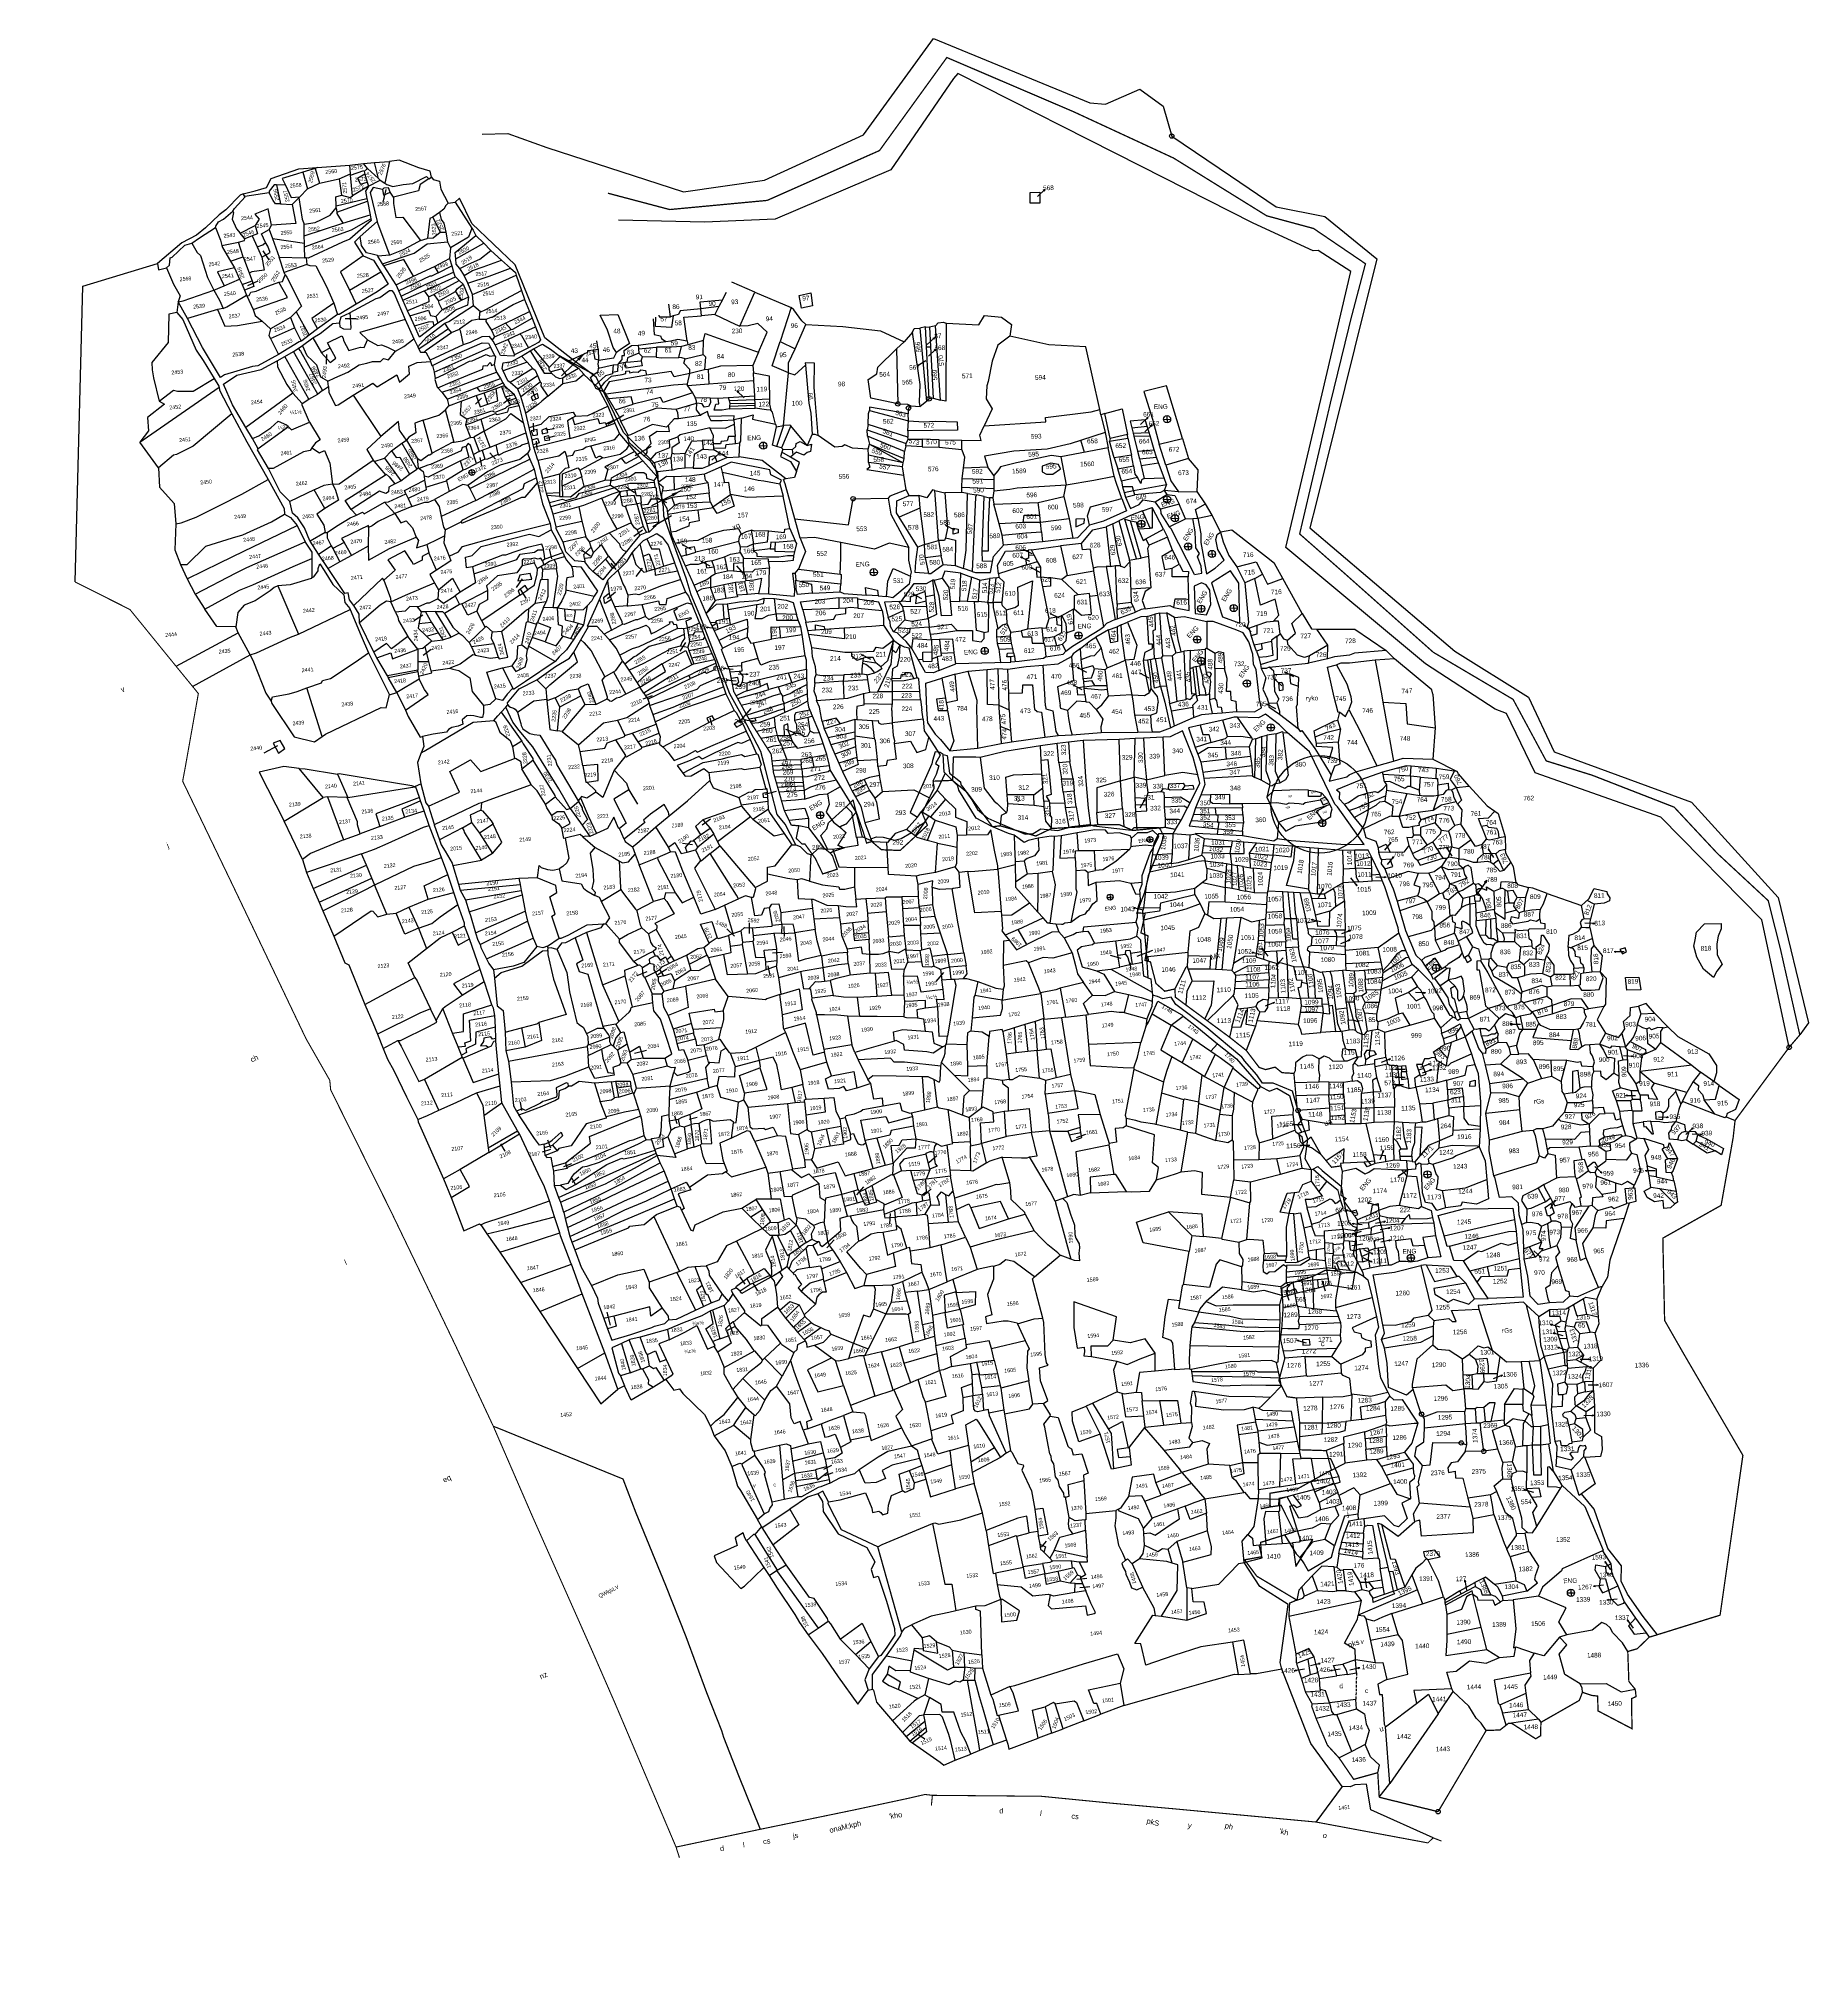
# Model space of a CAD drawing. Header units: metres. Extents: x 277515 to 230369286191, y 2056844 to 115415464409.
# Drawn here: x 277515 to 280883, y 2056844 to 2060496 of the extents above.
import ezdxf
from ezdxf.enums import TextEntityAlignment as Align

# ---------------------------------------------------------------- set-up
doc = ezdxf.new("R2010")
doc.units = ezdxf.units.M
doc.header["$MEASUREMENT"] = 0
for name, pattern in [('DASHDOT', [1, 0.5, -0.25, 0, -0.25]), ('DASHED', [0.75, 0.5, -0.25]), ('DIVIDE', [1.25, 0.5, -0.25, 0, -0.25, 0, -0.25])]:
    doc.linetypes.add(name, pattern=pattern)
for name, color, linetype in [('OFF', 1, 'Continuous'), ('OTHERS', 1, 'Continuous'), ('POLY_PARCEL', 6, 'Continuous'), ('POLY_ROAD', 30, 'Continuous'), ('POLY_SUBPARCEL', 6, 'DASHED'), ('POLY_WATER', 4, 'Continuous'), ('SYM_ARROW', 1, 'Continuous'), ('SYM_STONE', 1, 'Continuous'), ('TEXT_MAPIN', 7, 'Continuous'), ('TEXT_MAPOUT', 7, 'Continuous'), ('TEXT_PARCEL', 7, 'Continuous'), ('V_BOUND_LINE', 7, 'Continuous'), ('V_BOUND_STREAM_LINE', 7, 'DASHDOT'), ('V_DIVIDE_LINE', 7, 'DIVIDE')]:
    doc.layers.add(name, color=color, linetype=linetype)
doc.styles.add('TEXT_MAP', font='', dxfattribs={"height": 1.8})
doc.styles.get('TEXT_MAP').set_extended_font_data('Kruti Dev 050')
doc.dimstyles.get("Standard").update_dxf_attribs({"dimtxt": 0.18, "dimasz": 0.18, "dimexe": 0.18, "dimexo": 0.0625, "dimgap": 0.09, "dimtad": 0, "dimtih": 1, "dimtoh": 1, "dimdec": 4, "dimzin": 0, "dimdsep": 46, "dimtxsty": 'Standard', "dimcen": 0.09, "dimadec": 0, "dimazin": 0, "dimtfac": 1, "dimtdec": 4, "dimtofl": 0, "dimtmove": 0, "dimatfit": 3, "dimfxl": 0, "dimtolj": 1, "dimtzin": 0, "dimarcsym": 0})

# ---------------------------------------------------------------- blocks, each defined once
blk = doc.blocks.new('DETAIL')
for points in [[(-1.4, 0), (1.4, 0)], [(0, 1.4), (0, -1.4)]]:
    blk.add_lwpolyline(points)
blk.add_circle((0, 0), 1.4)
blk = doc.blocks.new('STONE')
blk.add_circle((0, 0), 0.851)
blk = doc.blocks.new('ARROWASPECT')
h = blk.add_hatch(color=256)
h.paths.add_polyline_path([(2.8, -2.8), (3.7, -2), (0, 0)])
h.paths.add_polyline_path([(0, 0), (2, -3.7), (2.8, -2.8)])
for points in [[(0, 0), (17.2, -17.2)], [(0, 0), (2, -3.7)], [(0, 0), (3.7, -2)], [(3.7, -2), (2, -3.7)]]:
    blk.add_lwpolyline(points)
blk = doc.blocks.new('KSUB')
blk.add_circle((279952.7, 2059038.4), 92.8)
at = {"layer": 'OFF'}
for points in [[(279212.5, 2059908.4), (279204.9, 2059908.2)], [(278878.1, 2059808.8), (278906, 2059810.2)], [(279544, 2059781.9), (279536.4, 2059779.7)], [(279505, 2059707.9), (279498.3, 2059731.1)], [(278692.9, 2059670.9), (278693.9, 2059650.6)], [(279466.1, 2059624.2), (279470.6, 2059646.6)], [(279684.1, 2059633.4), (279656.9, 2059635.5), (279661.9, 2059628.1)], [(279200.7, 2059533), (279188.1, 2059527.9)], [(278949.4, 2059478.1), (278954.5, 2059478.4)], [(279631.6, 2059450.4), (279593.6, 2059447.7)], [(278819.4, 2059391.3), (278817.6, 2059419.8)], [(279214, 2059351.3), (279214.7, 2059328.7)], [(279968.1, 2059341.3), (279933, 2059321.2)], [(280094.8, 2059315.5), (280078.8, 2059331.2)], [(278948.3, 2059270.2), (278941.9, 2059288.7)], [(279340.5, 2059296.7), (279359.6, 2059295.7)], [(279045.8, 2059272.6), (279047.5, 2059239.9)], [(279992.4, 2059181.9), (279987, 2059198.3)], [(279772.6, 2059146.7), (279774.9, 2059124.1)], [(280167.8, 2059124.2), (280214.3, 2059100.8)], [(279408.6, 2059056.8), (279358.2, 2059056.5)], [(280118.6, 2059059.3), (280104, 2059016.1)], [(280178.1, 2059055.2), (280168.3, 2059027.4)], [(278972.9, 2059031.1), (278979.9, 2059011.4)], [(280217.5, 2058954.6), (280240.7, 2058971.4)], [(279775.2, 2058925.8), (279784.6, 2058924.2)], [(280020.2, 2058931.2), (280051, 2058938.8)], [(280051.6, 2058915.7), (280020.7, 2058916.7)], [(280316.3, 2058928.6), (280302.6, 2058912.7)], [(280328.6, 2058861.4), (280320.4, 2058874.5)], [(280328.6, 2058861.4), (280344.2, 2058861.6)], [(279971.7, 2058835.2), (279944.9, 2058827.8)], [(280172, 2058780.1), (280183.1, 2058758.2)], [(280429.2, 2058765.5), (280471.1, 2058783.3)], [(280384.8, 2058691.2), (280394.6, 2058693.1)], [(280004.4, 2058650.7), (279983.5, 2058648)], [(280182.8, 2058613.2), (280171, 2058631.5)], [(280273.8, 2058649.7), (280236, 2058630.7)], [(280882.7, 2058623), (280866, 2058599.7)], [(280242.7, 2058606.9), (280229.1, 2058595.8)], [(280339.5, 2058516.1), (280296.4, 2058544.2)], [(280660.6, 2058542.1), (280562, 2058529.8), (280566, 2058561.4), (280592, 2058572.5)], [(280150.6, 2058535.7), (280140.4, 2058532.9)], [(280339.5, 2058516.1), (280348.4, 2058507.6)], [(280660.6, 2058542.1), (280676.9, 2058529)], [(280595.5, 2058476.6), (280578.7, 2058478.1)], [(280031.7, 2058460), (280000.2, 2058460.1)], [(280056, 2058460.8), (280031.7, 2058460)], [(280180, 2058384.7), (280180.5, 2058397.9)], [(280258, 2058420.6), (280255.9, 2058386.7)], [(280118.7, 2058331.3), (280103.7, 2058275.3)], [(280108.4, 2058343.2), (280119.9, 2058342.9)], [(280479.8, 2058096.9), (280489.7, 2058120.8)], [(280345.9, 2058085.5), (280369.6, 2058063.9)], [(280064.2, 2058043.5), (280058.2, 2058028.1)], [(280416.9, 2057995.3), (280408.8, 2058021.4)], [(280371.5, 2057980.2), (280379.9, 2057988)], [(280455, 2057990.1), (280439.9, 2057982.3)], [(280457.2, 2057795.8), (280455, 2057797.8)], [(280063.5, 2057670.8), (280070.1, 2057668.8)], [(279894.1, 2057493.5), (280031.3, 2057523.5)], [(280138.6, 2057543.8), (280025.6, 2057495.6)], [(280049, 2057448), (280102.1, 2057459.1)], [(280194.5, 2057459.7), (280259.6, 2057472.9)], [(280270.3, 2057430.5), (280294.4, 2057415.2)], [(280058.1, 2057405), (280020.9, 2057410.4)]]:
    blk.add_lwpolyline(points, dxfattribs=at)
at = {"layer": 'POLY_PARCEL'}
for points in [[(279401.8, 2060202.8), (279420.4, 2060203.3), (279420.5, 2060182.5), (279401.8, 2060182.1), (279401.8, 2060202.8)], [(278816.5, 2059998.3), (278824, 2060013.2)], [(278878.2, 2060012.7), (278834.1, 2060031.8)], [(278849.2, 2059948.3), (278878.2, 2060012.7)], [(278878.2, 2060012.7), (278947, 2059983.8)], [(278962.2, 2060006.5), (278984.3, 2060011.5), (278987.8, 2059987), (278966.9, 2059982.8), (278962.2, 2060006.5)], [(278615, 2059898.3), (278608.4, 2059908), (278597.9, 2059940.6), (278583.9, 2059969.5), (278617.6, 2059970.6)], [(278617.6, 2059970.6), (278639.5, 2059915.3), (278622, 2059903.2), (278615, 2059898.3)], [(278695.1, 2059969.2), (278696, 2059966.1), (278717.4, 2059965.9)], [(278717.4, 2059965.9), (278714.3, 2059990)], [(278775.3, 2059981.6), (278736.1, 2059977.6), (278732.8, 2059970.8), (278722.9, 2059967.7)], [(278774.1, 2059994.6), (278816.5, 2059998.3)], [(278775.3, 2059981.6), (278774.1, 2059994.6)], [(278809.3, 2059985.8), (278775.3, 2059981.6)], [(278776.5, 2059967.9), (278775.3, 2059981.6)], [(278802, 2059970.6), (278776.5, 2059967.9)], [(278809.3, 2059985.8), (278802, 2059970.6)], [(278802, 2059970.6), (278840.7, 2059952.4), (278849.2, 2059948.3)], [(278816.5, 2059998.3), (278809.3, 2059985.8)], [(278947, 2059983.8), (278925.9, 2059919.3)], [(278975, 2059951.7), (278967.2, 2059958.6), (278951.9, 2059979.6), (278947, 2059983.8)], [(279241.7, 2059954.2), (279304.1, 2059951), (279315.1, 2059968.4), (279347, 2059965.4), (279366.5, 2059951.3), (279363.4, 2059929.1)], [(278684.6, 2059962.3), (278686.3, 2059932.6), (278698.7, 2059929.8), (278700.4, 2059925.1), (278709, 2059918.9)], [(278722.9, 2059967.7), (278719.2, 2059945.9), (278689, 2059947.7), (278689.4, 2059965.4)], [(278722.9, 2059967.7), (278717.4, 2059965.9)], [(278749, 2059920.2), (278742.8, 2059965.3), (278776.5, 2059967.9)], [(278780.3, 2059920.8), (278783.5, 2059934.4), (278832.9, 2059916.4), (278884.9, 2059898.6)], [(278884.9, 2059898.6), (278901.6, 2059936.8), (278883.6, 2059953.7), (278865.1, 2059948.8), (278849.2, 2059948.3)], [(278954.5, 2059905.5), (278975, 2059951.7)], [(278975, 2059951.7), (279045.6, 2059947.9), (279117.3, 2059939.4), (279161.8, 2059918.7)], [(279178, 2059937), (279161.8, 2059918.7)], [(279178, 2059937), (279181.4, 2059943.7), (279191.6, 2059944.5)], [(279192.5, 2059795.5), (279191.5, 2059803.8), (279192.8, 2059837.5), (279178, 2059937)], [(279203, 2059947.1), (279191.6, 2059944.5)], [(279191.6, 2059944.5), (279204.6, 2059804.7)], [(279203, 2059947.1), (279210.6, 2059946.5)], [(279209.6, 2059810), (279203, 2059947.1)], [(279221.6, 2059948.8), (279210.6, 2059946.5)], [(279210.6, 2059946.5), (279217.5, 2059811)], [(279221.6, 2059948.8), (279227, 2059954.9), (279236.5, 2059956), (279241.7, 2059954.2)], [(279231.1, 2059807.5), (279221.6, 2059948.8)], [(279241.7, 2059954.2), (279241.1, 2059805.8), (279231.1, 2059807.5)], [(278523.9, 2059882.4), (278560.2, 2059899), (278560.1, 2059902.1)], [(278560.1, 2059902.1), (278570.8, 2059903.3)], [(278570.8, 2059903.3), (278579.9, 2059904.3)], [(278580.9, 2059883.7), (278574.1, 2059885.5), (278570.8, 2059903.3)], [(278579.9, 2059904.3), (278577.4, 2059920.1)], [(278579.9, 2059904.3), (278580.9, 2059883.7)], [(278580.9, 2059883.7), (278609.8, 2059888.2), (278615, 2059898.3)], [(278618.4, 2059876.6), (278625.8, 2059885.1), (278625.5, 2059892.2), (278630.3, 2059892.8), (278629.2, 2059901.9), (278643.2, 2059911.4), (278655.9, 2059912.2)], [(278657.2, 2059896.8), (278636, 2059887.8), (278634.7, 2059879.8)], [(278655.9, 2059912.2), (278709, 2059918.9)], [(278655.9, 2059912.2), (278656.5, 2059905)], [(278656.5, 2059905), (278691, 2059908.1)], [(278656.5, 2059905), (278657.2, 2059896.8)], [(278664.1, 2059889.8), (278657.2, 2059896.8)], [(278691, 2059908.1), (278690, 2059889.1)], [(278738.2, 2059909.6), (278719.2, 2059908.6), (278691, 2059908.1)], [(278709, 2059918.9), (278718, 2059920.1), (278731.4, 2059923.3), (278749, 2059920.2)], [(278733.7, 2059888.4), (278738.2, 2059909.6)], [(278750.4, 2059912.7), (278738.2, 2059909.6)], [(278745.7, 2059886), (278779.6, 2059894.2), (278780.3, 2059920.8)], [(278749, 2059920.2), (278750.4, 2059912.7)], [(278780.3, 2059920.8), (278750.4, 2059912.7)], [(278884.9, 2059898.6), (278874.2, 2059873.2), (278875.4, 2059859.3)], [(278941.8, 2059859.2), (278911.1, 2059873.1), (278925.9, 2059919.3)], [(278925.9, 2059919.3), (278954.5, 2059905.5)], [(278941.8, 2059859.2), (278941.9, 2059878.8), (278954.5, 2059905.5)], [(279111.9, 2059870.2), (279147.7, 2059905.4)], [(279161.8, 2059918.7), (279147.7, 2059905.4)], [(279147.7, 2059905.4), (279150.1, 2059800.3)], [(279363.4, 2059929.1), (279340.3, 2059912), (279329.3, 2059881.5), (279321.8, 2059842.8), (279319.6, 2059834.8), (279318.4, 2059810.1), (279329.7, 2059791), (279314.4, 2059758.4)], [(279534.1, 2059789.5), (279507.9, 2059909.1), (279437.3, 2059912.6), (279363.4, 2059929.1)], [(278571.5, 2059856.6), (278580, 2059861.9), (278580.6, 2059868.2)], [(278607.3, 2059860.4), (278607.1, 2059857.9), (278593.8, 2059854), (278573.2, 2059834.6)], [(278580.9, 2059883.7), (278579.2, 2059876.9), (278580.6, 2059868.2)], [(278580.6, 2059868.2), (278608.2, 2059874.6)], [(278581.5, 2059827.4), (278592.5, 2059842), (278605.3, 2059853.1), (278625.9, 2059856.1), (278632.5, 2059858.3), (278632.4, 2059862.7), (278639.1, 2059863.3), (278640.5, 2059859.4), (278647.9, 2059861.2), (278655.9, 2059861), (278660.9, 2059865.5), (278670.1, 2059863.8), (278672, 2059854.8)], [(278617.3, 2059875.3), (278616.9, 2059861.8), (278607.3, 2059860.4)], [(278608.2, 2059874.6), (278607.3, 2059860.4)], [(278608.2, 2059874.6), (278617.3, 2059875.3)], [(278617.3, 2059875.3), (278618.4, 2059876.6)], [(278631.3, 2059879.1), (278618.4, 2059876.6)], [(278662, 2059882.2), (278663.5, 2059872.8), (278633.4, 2059868.3), (278631.3, 2059879.1)], [(278634.7, 2059879.8), (278631.3, 2059879.1)], [(278634.7, 2059879.8), (278662, 2059882.2)], [(278662, 2059882.2), (278664.1, 2059889.8)], [(278690, 2059889.1), (278664.1, 2059889.8)], [(278754.1, 2059858.5), (278724.5, 2059852), (278718.6, 2059862.1), (278672, 2059854.8)], [(278690, 2059889.1), (278699.9, 2059887.8), (278733.7, 2059888.4)], [(278745.7, 2059886), (278739.2, 2059888.2), (278733.7, 2059888.4)], [(278754.1, 2059858.5), (278754.6, 2059866), (278743.1, 2059878), (278745.7, 2059886)], [(278750.2, 2059838.4), (278754.1, 2059858.5)], [(278779.6, 2059894.2), (278783.9, 2059890.1), (278782.1, 2059865.5), (278754.1, 2059858.5)], [(278789.5, 2059865.7), (278782.1, 2059865.5)], [(278874.2, 2059873.2), (278812.6, 2059872.3), (278789.5, 2059865.7), (278790.2, 2059838.2)], [(278876.2, 2059844), (278875.4, 2059859.3)], [(278875.4, 2059859.3), (278905.4, 2059853.9), (278906.1, 2059799.7), (278908.4, 2059788.7)], [(278932.5, 2059759.3), (278941.8, 2059859.2)], [(278941.8, 2059859.2), (278953.8, 2059855.6), (278974.2, 2059874.2)], [(278998.4, 2059740.2), (278993.4, 2059801.1), (278990.7, 2059832.1), (278991.6, 2059878.2), (278973.8, 2059878.8), (278974.2, 2059874.2)], [(278974.2, 2059874.2), (278980.5, 2059801.6), (278984.6, 2059782.7), (278987.1, 2059742.7)], [(279150.1, 2059800.3), (279099, 2059811), (279093.9, 2059847), (279109.9, 2059857.4), (279111.9, 2059870.2)], [(278672, 2059854.8), (278600.9, 2059842.7), (278590.1, 2059823.7)], [(278594.4, 2059819.3), (278723.4, 2059836.5), (278750.2, 2059838.4)], [(278876.2, 2059844), (278790.2, 2059838.2), (278750.2, 2059835)], [(278750.2, 2059835), (278750.2, 2059838.4)], [(278750.2, 2059835), (278759.7, 2059821.4)], [(278877.7, 2059816), (278876.2, 2059844)], [(279691.6, 2059734.8), (279661.2, 2059834.7), (279618.2, 2059823.8), (279634.5, 2059771.6)], [(278646.4, 2059799.7), (278642.8, 2059813.9), (278600, 2059809.8)], [(278612.4, 2059788.8), (278646.4, 2059799.7)], [(278622.6, 2059767.8), (278637.4, 2059774), (278692.4, 2059792.7), (278728.2, 2059790.3)], [(278759.7, 2059821.4), (278703.5, 2059803), (278698.4, 2059812.8), (278646.4, 2059799.7)], [(278728.2, 2059790.3), (278767.2, 2059801.9)], [(278732.5, 2059772.1), (278731.4, 2059783.6), (278728.2, 2059790.3)], [(278759.7, 2059821.4), (278764.3, 2059812.8)], [(278767.2, 2059801.9), (278767.3, 2059805.8), (278764.3, 2059812.8)], [(278764.3, 2059812.8), (278792.9, 2059811.7)], [(278767.2, 2059801.9), (278766.6, 2059788.8), (278774.4, 2059778.2)], [(278792.9, 2059811.7), (278793.6, 2059802.6), (278789.6, 2059795.5), (278781.9, 2059794.3), (278777.6, 2059800.7), (278767.2, 2059801.9)], [(278790.8, 2059776.3), (278788.1, 2059785.7), (278777.9, 2059781.1), (278774.4, 2059778.2)], [(278792.9, 2059811.7), (278808.5, 2059811)], [(278830.1, 2059790.7), (278815.9, 2059788.2), (278800.4, 2059788.6), (278804.1, 2059799.8), (278809.6, 2059800.7), (278808.5, 2059811)], [(278808.5, 2059811), (278827.5, 2059812.8)], [(278827.5, 2059812.8), (278877.7, 2059816)], [(278827.5, 2059812.8), (278829.3, 2059806.9)], [(278829.3, 2059806.9), (278878.1, 2059808.8)], [(278829.3, 2059806.9), (278830.2, 2059801)], [(278830.2, 2059801), (278830, 2059796.2)], [(278830, 2059796.2), (278878.6, 2059798.1)], [(278830, 2059796.2), (278830.1, 2059790.7)], [(278830.1, 2059790.7), (278878.9, 2059792.5)], [(278830.2, 2059801), (278878.4, 2059801.7)], [(278878.1, 2059808.8), (278877.7, 2059816)], [(278878.4, 2059801.7), (278878.1, 2059808.8)], [(278878.6, 2059798.1), (278878.4, 2059801.7)], [(278878.9, 2059792.5), (278878.6, 2059798.1)], [(278908.4, 2059788.7), (278900.1, 2059788.8), (278878.9, 2059792.5)], [(278917.3, 2059761.9), (278911.8, 2059784.4), (278908.4, 2059788.7)], [(279093.9, 2059760.9), (279094.4, 2059782.4), (279095.9, 2059788)], [(279169.9, 2059781.5), (279096.1, 2059793.9), (279095.9, 2059788)], [(279095.9, 2059788), (279170.3, 2059768.4)], [(279150.1, 2059800.3), (279168.2, 2059799.9), (279174.6, 2059796.9)], [(279174.6, 2059796.9), (279170.4, 2059792.6), (279169.9, 2059781.5)], [(279174.6, 2059796.9), (279192.5, 2059795.5)], [(279204.6, 2059804.7), (279192.5, 2059795.5)], [(279204.6, 2059804.7), (279209.6, 2059810)], [(279217.5, 2059811), (279209.6, 2059810)], [(279217.5, 2059811), (279231.1, 2059807.5)], [(279314.4, 2059758.4), (279431.5, 2059766.5), (279430.9, 2059774.5), (279517.9, 2059785.1), (279534.1, 2059789.5)], [(279536.4, 2059779.7), (279534.1, 2059789.5)], [(279544, 2059781.9), (279577.1, 2059790.9), (279587, 2059742.4)], [(278713.6, 2059759.9), (278710, 2059756), (278683.6, 2059761.1), (278641.7, 2059741.6), (278636.9, 2059740.5)], [(278667.8, 2059701), (278673.3, 2059708), (278672.3, 2059715.9), (278680.7, 2059725.3), (278677.5, 2059739.1), (278692, 2059748.3), (278715.4, 2059748.2), (278713.6, 2059759.9)], [(278732.5, 2059772.1), (278724.6, 2059771.9), (278713.6, 2059759.9)], [(278792.6, 2059754.9), (278736.2, 2059741.7), (278731.2, 2059738)], [(278774.4, 2059778.2), (278732.5, 2059772.1)], [(278837.8, 2059769.8), (278838.8, 2059777.8), (278790.8, 2059776.3)], [(278790.8, 2059776.3), (278794.2, 2059768.5), (278815.6, 2059769.1), (278837.8, 2059769.8)], [(278792.6, 2059754.9), (278822.4, 2059754.2), (278838.9, 2059761.9)], [(278798.9, 2059731.7), (278799.4, 2059739.7), (278792.6, 2059754.9)], [(278852.8, 2059773), (278837.8, 2059769.8)], [(278837.8, 2059769.8), (278838.9, 2059761.9)], [(278838.9, 2059761.9), (278840.4, 2059738.1)], [(278849.5, 2059726.1), (278851.4, 2059729.7), (278852.8, 2059773)], [(278852.8, 2059773), (278874.9, 2059779.7), (278873.5, 2059771.3), (278917.3, 2059761.9)], [(278919.4, 2059719.1), (278911.4, 2059722), (278919.4, 2059756.8)], [(278917.3, 2059761.9), (278919.4, 2059756.8)], [(278919.4, 2059756.8), (278932.5, 2059759.3)], [(278932.5, 2059759.3), (278919.4, 2059719.1)], [(278946.8, 2059758.9), (278928.6, 2059716.6)], [(278946.8, 2059758.9), (278944.8, 2059760.1), (278932.5, 2059759.3)], [(278977.8, 2059721), (278946.8, 2059758.9)], [(279093.9, 2059760.9), (279091.8, 2059750.9)], [(279092.2, 2059739.1), (279091.8, 2059750.9)], [(279091.8, 2059750.9), (279166.1, 2059725)], [(279169.3, 2059737.4), (279093.9, 2059760.9)], [(279169.3, 2059749.4), (279170.3, 2059768.4)], [(279170.3, 2059768.4), (279199.4, 2059766.5), (279220.8, 2059767.6), (279262.9, 2059766.1), (279263.8, 2059750.7), (279169.3, 2059749.4)], [(279169.3, 2059749.4), (279169.3, 2059737.4)], [(279170.3, 2059768.4), (279169.9, 2059781.5)], [(279271.7, 2059731.5), (279308.3, 2059730.6), (279306, 2059740.8), (279314.4, 2059758.4)], [(279624.2, 2059758.1), (279620.3, 2059769.9), (279592.1, 2059767.5), (279595.3, 2059754.8)], [(279595.3, 2059754.8), (279624.2, 2059758.1)], [(279595.3, 2059754.8), (279597.7, 2059744.9)], [(279628.2, 2059746), (279624.2, 2059758.1)], [(279634.5, 2059771.6), (279647.5, 2059723.9)], [(278678.4, 2059692.5), (278691.2, 2059707), (278716.3, 2059717.6), (278715.5, 2059732.3), (278731.2, 2059738)], [(278731.2, 2059738), (278733.8, 2059726.1), (278720.3, 2059717), (278720.2, 2059706.7)], [(278745.3, 2059706.3), (278758.1, 2059729.3), (278777.5, 2059731)], [(278779.6, 2059714.4), (278762.4, 2059704.4), (278760.4, 2059678.1)], [(278798.9, 2059731.7), (278777.5, 2059731)], [(278777.5, 2059731), (278779.6, 2059714.4)], [(278779.6, 2059714.4), (278799.9, 2059713.1)], [(278799.3, 2059724.6), (278798.9, 2059731.7)], [(278840.4, 2059738.1), (278827.7, 2059738.5), (278825.5, 2059730.1), (278813.7, 2059728.6), (278813, 2059724.6), (278799.3, 2059724.6)], [(278799.7, 2059717), (278799.3, 2059724.6)], [(278799.7, 2059717), (278822.4, 2059716.2), (278823.4, 2059723.3), (278841.2, 2059725.1)], [(278799.9, 2059713.1), (278799.7, 2059717)], [(278824.9, 2059698.4), (278799.9, 2059713.1)], [(278841.2, 2059725.1), (278840.4, 2059738.1)], [(278841.2, 2059725.1), (278849.5, 2059726.1)], [(278848.5, 2059699.9), (278849.5, 2059726.1)], [(278928.6, 2059716.6), (278919.4, 2059719.1)], [(278928.6, 2059716.6), (278931, 2059714.3)], [(278931, 2059714.3), (278929.3, 2059708.6)], [(278931, 2059714.3), (278949.7, 2059713.7)], [(278949.7, 2059713.7), (278956.3, 2059719.4), (278956.9, 2059725), (278964, 2059728.8), (278977.8, 2059721)], [(278950.8, 2059703.8), (278949.7, 2059713.7)], [(278977.8, 2059721), (278986, 2059723.5), (278983.6, 2059709.6), (278977.3, 2059707.8), (278971.5, 2059702.8), (278957.4, 2059708.4), (278950.8, 2059703.8)], [(278987.1, 2059742.7), (278977.8, 2059721)], [(278987.1, 2059742.7), (278992.2, 2059742.9), (278998.4, 2059740.2)], [(279093.4, 2059714.1), (279063.5, 2059716), (279049, 2059722.3), (279044.3, 2059719.3), (279030.1, 2059718.1), (278998.4, 2059740.2)], [(279092.2, 2059739.1), (279096.2, 2059724.1)], [(279163, 2059709.9), (279092.2, 2059739.1)], [(279093.4, 2059714.1), (279096.2, 2059724.1)], [(279094.5, 2059702.6), (279093.4, 2059714.1)], [(279096.2, 2059724.1), (279160.1, 2059688)], [(279096.2, 2059724.1), (279161.8, 2059696.3)], [(279165.4, 2059720.3), (279163, 2059709.9)], [(279165.4, 2059720.3), (279166.1, 2059725)], [(279196.1, 2059718.4), (279165.4, 2059720.3)], [(279166.1, 2059725), (279169.4, 2059733.1)], [(279169.4, 2059733.1), (279169.3, 2059737.4)], [(279169.4, 2059733.1), (279196.4, 2059733.1)], [(279196.4, 2059733.1), (279196.1, 2059718.4)], [(279196.1, 2059718.4), (279229, 2059717.8)], [(279229, 2059732.1), (279196.4, 2059733.1)], [(279229, 2059732.1), (279271.7, 2059731.5)], [(279229, 2059717.8), (279229, 2059732.1)], [(279229, 2059717.8), (279271.5, 2059713.6)], [(279271.5, 2059713.6), (279271.7, 2059731.5)], [(279275, 2059678), (279277.5, 2059699.1), (279271.5, 2059713.6)], [(279544.5, 2059745.8), (279478, 2059724.7), (279433.9, 2059714.2), (279370.8, 2059710.7), (279315.1, 2059701), (279321, 2059679.8)], [(279550.3, 2059716.5), (279459.9, 2059699.4)], [(279552.8, 2059729.8), (279587.6, 2059735.2)], [(279587, 2059742.4), (279553.8, 2059734.6)], [(279587.6, 2059735.2), (279587, 2059742.4)], [(279587.6, 2059735.2), (279594.9, 2059702.9)], [(279597.7, 2059744.9), (279628.2, 2059746)], [(279597.7, 2059744.9), (279599.2, 2059738.8)], [(279599.2, 2059738.8), (279630.3, 2059739.5)], [(279599.2, 2059738.8), (279606.3, 2059710.3)], [(279606.3, 2059710.3), (279637.9, 2059713.1)], [(279630.3, 2059739.5), (279628.2, 2059746)], [(279637.9, 2059713.1), (279630.3, 2059739.5)], [(279642.1, 2059698.9), (279637.9, 2059713.1)], [(279647.5, 2059723.9), (279691.6, 2059734.8)], [(279659.9, 2059683.8), (279647.5, 2059723.9)], [(279691.6, 2059734.8), (279703.1, 2059696.5)], [(278718.5, 2059697.5), (278682.1, 2059687)], [(278720.2, 2059706.7), (278718.5, 2059697.5)], [(278718.5, 2059697.5), (278720, 2059674.5)], [(278745.3, 2059706.3), (278725.8, 2059704.9), (278720.2, 2059706.7)], [(278745.3, 2059678.5), (278745.3, 2059706.3)], [(278791.2, 2059683.5), (278791.9, 2059699.7), (278801, 2059702), (278805.7, 2059689.9)], [(278816.8, 2059670.2), (278814.1, 2059680.6)], [(278929.3, 2059708.6), (278926.7, 2059700.3), (278945.7, 2059690.9), (278957, 2059671.5)], [(278945.9, 2059699), (278929.3, 2059708.6)], [(278950.8, 2059703.8), (278945.9, 2059699)], [(278957, 2059671.5), (278963.2, 2059689.1), (278945.9, 2059699)], [(279094.4, 2059689), (279096.7, 2059679.9), (279091.3, 2059675.4), (279161.5, 2059664.5)], [(279094.4, 2059689), (279094.5, 2059702.6)], [(279159, 2059680.7), (279094.4, 2059689)], [(279160.1, 2059688), (279094.5, 2059702.6)], [(279159, 2059680.7), (279160.1, 2059688)], [(279161.5, 2059664.5), (279159, 2059680.7)], [(279160.1, 2059688), (279161.8, 2059696.3)], [(279161.8, 2059696.3), (279163, 2059709.9)], [(279272.3, 2059658.6), (279275, 2059678)], [(279321, 2059679.8), (279275, 2059678)], [(279332.7, 2059664.2), (279321, 2059679.8)], [(279459.9, 2059699.4), (279442.7, 2059702.1), (279376, 2059688.5), (279345.3, 2059680.8), (279340, 2059673.1), (279332.7, 2059664.2)], [(279455.5, 2059685), (279441.2, 2059687.7), (279424.7, 2059682.1), (279424.6, 2059671.3), (279432.7, 2059666.4), (279445, 2059666.8), (279459.8, 2059676.8), (279455.5, 2059685)], [(279459.9, 2059699.4), (279470.6, 2059646.6)], [(279594.9, 2059702.9), (279561.7, 2059697.5)], [(279568.3, 2059677.1), (279598.3, 2059682.4)], [(279598.3, 2059682.4), (279594.9, 2059702.9)], [(279598.3, 2059682.4), (279601.2, 2059666.6), (279605.8, 2059660.4)], [(279606.3, 2059710.3), (279609.9, 2059695.7)], [(279609.9, 2059695.7), (279642.1, 2059698.9)], [(279609.9, 2059695.7), (279613, 2059682.9)], [(279613, 2059682.9), (279646, 2059688.4)], [(279613, 2059682.9), (279619, 2059658.3)], [(279646, 2059688.4), (279642.1, 2059698.9)], [(279656.8, 2059659.8), (279646, 2059688.4)], [(279703.1, 2059696.5), (279659.9, 2059683.8)], [(279659.9, 2059683.8), (279669.5, 2059654.2), (279684.1, 2059633.4), (279719.8, 2059633.5)], [(279719.8, 2059633.5), (279721.2, 2059675), (279703.1, 2059696.5)], [(278723.6, 2059661.8), (278724.4, 2059636.8)], [(278724.4, 2059636.8), (278744.8, 2059642.6), (278788.7, 2059651.1)], [(278788.7, 2059651.1), (278784.2, 2059655.3), (278782.2, 2059666.7)], [(278788.7, 2059651.1), (278790.9, 2059630.5)], [(278816.8, 2059670.2), (278884.2, 2059655.2), (278895.4, 2059654.3), (278925.4, 2059648.1)], [(278831.9, 2059628.2), (278828.8, 2059651.1), (278820.9, 2059650.1), (278816.8, 2059670.2)], [(278936.7, 2059657.7), (278932.5, 2059656.3)], [(278957, 2059671.5), (278953.7, 2059660.6), (278936.7, 2059657.7)], [(279165.7, 2059637.1), (279161.5, 2059664.5)], [(279271.5, 2059631.6), (279271.6, 2059641.9)], [(279271.6, 2059641.9), (279272.3, 2059658.6)], [(279271.6, 2059641.9), (279332.4, 2059639.4)], [(279272.3, 2059658.6), (279332.6, 2059656.8)], [(279332.6, 2059656.8), (279332.4, 2059639.4)], [(279332.4, 2059634.8), (279362.9, 2059638.1), (279377.1, 2059640.5), (279470.6, 2059646.6)], [(279332.4, 2059639.4), (279332.4, 2059634.8)], [(279332.7, 2059664.2), (279332.6, 2059656.8)], [(279470.6, 2059646.6), (279523.2, 2059655.3), (279561.5, 2059662.8)], [(279605.8, 2059660.4), (279575.5, 2059653.1)], [(279598.7, 2059635.5), (279596.7, 2059642.8), (279577.7, 2059642.3)], [(279598.7, 2059635.5), (279660.9, 2059647.2)], [(279660.9, 2059647.2), (279656.9, 2059635.5), (279649.5, 2059632.1), (279627.7, 2059629.9), (279600.8, 2059627.5)], [(279613.4, 2059656.1), (279612.1, 2059649), (279605.8, 2059660.4)], [(279619, 2059658.3), (279613.4, 2059656.1)], [(279619, 2059658.3), (279656.8, 2059659.8)], [(279660.9, 2059647.2), (279656.8, 2059659.8)], [(278724.4, 2059636.8), (278710.9, 2059634.8), (278702.1, 2059634.2)], [(278720, 2059622.4), (278703.5, 2059616.1)], [(278724.9, 2059607.8), (278711.8, 2059595.1)], [(278790.9, 2059630.5), (278720, 2059622.4)], [(278720, 2059622.4), (278724.9, 2059607.8)], [(278724.9, 2059607.8), (278735.1, 2059611.3), (278793, 2059614.3)], [(278799.2, 2059602.8), (278769.6, 2059598.1)], [(278793, 2059614.3), (278790.9, 2059630.5)], [(278793, 2059614.3), (278798, 2059604.5)], [(278798, 2059604.5), (278831.9, 2059628.2)], [(278799.2, 2059602.8), (278798, 2059604.5)], [(278831.9, 2059628.2), (278838.5, 2059605.8), (278806.4, 2059592.1), (278799.2, 2059602.8)], [(278931.6, 2059624.9), (278863.8, 2059622.4), (278831.9, 2059628.2)], [(278954.2, 2059581.7), (279056.2, 2059570.6), (279065, 2059620), (279131.7, 2059621.3)], [(279171.6, 2059626.2), (279189.9, 2059626.3)], [(279220.5, 2059635.6), (279215.7, 2059637), (279205.5, 2059621.6), (279189.9, 2059626.3)], [(279189.9, 2059626.3), (279191.8, 2059602.2)], [(279220.5, 2059635.6), (279239.7, 2059631)], [(279227.4, 2059540.2), (279220.5, 2059635.6)], [(279271.5, 2059631.6), (279239.7, 2059631)], [(279239.7, 2059631), (279244.6, 2059563.7), (279240.8, 2059545.7)], [(279282.3, 2059629.9), (279271.5, 2059631.6)], [(279275.1, 2059487.3), (279280, 2059521.9), (279282.3, 2059629.9)], [(279282.3, 2059629.9), (279299.8, 2059627.1)], [(279297.6, 2059623.2), (279291.6, 2059481.8)], [(279299.8, 2059627.1), (279297.6, 2059623.2)], [(279314.5, 2059624.2), (279299.8, 2059627.1)], [(279310.6, 2059520.1), (279314.5, 2059624.2)], [(279314.5, 2059624.2), (279324.2, 2059621.8)], [(279324.2, 2059621.8), (279322.1, 2059570.2)], [(279330.6, 2059621.6), (279324.2, 2059621.8)], [(279332.4, 2059634.8), (279330.6, 2059621.6)], [(279330.6, 2059621.6), (279332.9, 2059609.5)], [(279332.9, 2059609.5), (279417.3, 2059612.8)], [(279342.8, 2059572.2), (279332.9, 2059609.5)], [(279417.3, 2059612.8), (279466.1, 2059624.2), (279475.8, 2059582)], [(279420, 2059588.4), (279417.3, 2059612.8)], [(279514.8, 2059569.8), (279510.7, 2059587.2), (279516.5, 2059604.7), (279575.9, 2059620.4)], [(279580.5, 2059632.1), (279598.7, 2059635.5)], [(279583.1, 2059622.9), (279600.8, 2059627.5)], [(279600.8, 2059627.5), (279598.7, 2059635.5)], [(279615.7, 2059596.9), (279633.7, 2059603.4)], [(279633.7, 2059603.4), (279634.1, 2059564.1), (279629.8, 2059564)], [(279639.3, 2059614.3), (279661.9, 2059628.1), (279677.1, 2059625.8), (279685.1, 2059609.4)], [(279685.1, 2059609.4), (279649.7, 2059600)], [(279697.1, 2059581.6), (279685.1, 2059609.4)], [(279720.5, 2059583.1), (279716.4, 2059599.6), (279735.5, 2059610.5)], [(279735.5, 2059610.5), (279719.8, 2059633.5)], [(279747.9, 2059588.6), (279735.5, 2059610.5)], [(278769.6, 2059598.1), (278740.4, 2059594.8), (278728.5, 2059592.5), (278712.4, 2059590.1)], [(278769.6, 2059598.1), (278771.8, 2059577.9), (278752.9, 2059574.2), (278752.7, 2059567.8), (278737.4, 2059561.8), (278728, 2059557.9), (278718.5, 2059556.2)], [(279191.8, 2059602.2), (279152.6, 2059585.1)], [(279191.8, 2059602.2), (279200.7, 2059533)], [(279322.1, 2059570.2), (279321.8, 2059520), (279310.6, 2059520.1)], [(279388.2, 2059575), (279342.8, 2059572.2)], [(279348.6, 2059550.6), (279342.8, 2059572.2)], [(279388.2, 2059575), (279390.2, 2059588.6), (279420, 2059588.4)], [(279421.6, 2059574.8), (279388.2, 2059575)], [(279421.6, 2059574.8), (279420, 2059588.4)], [(279475.8, 2059582), (279421.6, 2059574.8)], [(279423.1, 2059556.9), (279421.6, 2059574.8)], [(279475.8, 2059582), (279483, 2059545.1)], [(279504.3, 2059573.4), (279505.2, 2059581.8), (279489, 2059580.9), (279489, 2059566.6), (279504.3, 2059573.4)], [(279546.3, 2059566.4), (279554.5, 2059491.3)], [(279574.5, 2059491.9), (279568.9, 2059515.9), (279559.2, 2059572)], [(279570.2, 2059577.6), (279590.7, 2059502.9)], [(279603.8, 2059505.6), (279581.6, 2059580.8), (279592.9, 2059578.2)], [(279613.2, 2059507.1), (279592.9, 2059578.2)], [(279592.9, 2059578.2), (279603.6, 2059575.9), (279607.2, 2059562.9)], [(279629.8, 2059564), (279615.7, 2059596.9)], [(279666.2, 2059566.8), (279697.1, 2059581.6)], [(279697.1, 2059581.6), (279711.4, 2059582.5)], [(279720.5, 2059583.1), (279747.9, 2059588.6)], [(279764, 2059556.2), (279747.9, 2059588.6)], [(278726.3, 2059535.4), (278742.1, 2059538.9), (278770.3, 2059541.4), (278795.6, 2059554), (278818.9, 2059559.9), (278847, 2059563.2), (278852.2, 2059552.3)], [(278847.8, 2059538.5), (278798.2, 2059526.2), (278765.5, 2059518.1)], [(278847.8, 2059538.5), (278849.1, 2059547.6), (278852.2, 2059552.3)], [(278850.5, 2059527.8), (278847.8, 2059538.5)], [(278875.6, 2059533.9), (278863.2, 2059528.6), (278850.5, 2059527.8)], [(278852.2, 2059552.3), (278862.2, 2059557.7), (278870.9, 2059560.3)], [(278903.9, 2059558.6), (278877.7, 2059558.5), (278870.9, 2059560.3)], [(278870.9, 2059560.3), (278875.6, 2059533.9)], [(278875.6, 2059533.9), (278902.1, 2059537.9), (278903.9, 2059558.6)], [(278875.8, 2059521.1), (278875.6, 2059533.9)], [(278903.9, 2059558.6), (278934.3, 2059555.8), (278934.9, 2059562.2), (278944.4, 2059563.6)], [(278916.6, 2059536.6), (278908.2, 2059537.1), (278907, 2059524.8)], [(278916.6, 2059536.6), (278916.1, 2059524.7)], [(278955, 2059539.8), (278916.6, 2059536.6)], [(279041.8, 2059536.4), (278991.8, 2059546.4), (278964.1, 2059544.7)], [(279040.1, 2059476.2), (279041.4, 2059508), (279041.8, 2059536.4)], [(279170.9, 2059527.2), (279133.3, 2059535.2), (279105.4, 2059524), (279041.8, 2059536.4)], [(279200.7, 2059533), (279227.4, 2059540.2)], [(279202.2, 2059507.3), (279200.7, 2059533)], [(279240.8, 2059545.7), (279238.9, 2059540.5), (279227.4, 2059540.2)], [(279227.4, 2059540.2), (279232.3, 2059511.4)], [(279240.8, 2059545.7), (279259.6, 2059541.2), (279259.1, 2059493.1)], [(279255.3, 2059564), (279264.9, 2059562.3), (279264.7, 2059555.2), (279255.3, 2059552.5), (279255.3, 2059564)], [(279348.6, 2059550.6), (279393.4, 2059554.8), (279423.1, 2059556.9)], [(279351.2, 2059531.7), (279348.6, 2059550.6)], [(279423.1, 2059556.9), (279425.3, 2059537.9)], [(279459.8, 2059530.5), (279472.1, 2059473.6)], [(279522.1, 2059488.3), (279518.7, 2059507.3), (279516.6, 2059524.3), (279501.6, 2059522.6), (279499.6, 2059534.9)], [(279607.2, 2059562.9), (279629.8, 2059564)], [(279607.2, 2059562.9), (279616.6, 2059540.2), (279622, 2059543.9)], [(279622, 2059543.9), (279655.6, 2059562)], [(279628.4, 2059531.4), (279622, 2059543.9)], [(279628.4, 2059531.4), (279625, 2059525.3), (279626.7, 2059509.9)], [(279663.3, 2059546.7), (279628.4, 2059531.4)], [(279882.4, 2059468.2), (279866.7, 2059496.8), (279851.6, 2059509), (279828.9, 2059526.6), (279785.3, 2059560.4), (279764, 2059556.2)], [(278747.4, 2059512.8), (278737.8, 2059509.9)], [(278765.5, 2059518.1), (278763.2, 2059528.7), (278745.8, 2059525), (278747.4, 2059512.8)], [(278745.8, 2059492.2), (278755.4, 2059495.2), (278770.9, 2059495.6), (278783.9, 2059499.6)], [(278747.4, 2059512.8), (278765.5, 2059518.1)], [(278796.5, 2059502), (278783.9, 2059499.6)], [(278783.9, 2059499.6), (278785.8, 2059488.6), (278800.5, 2059490.6)], [(278796.5, 2059502), (278820.5, 2059509.1)], [(278800.5, 2059490.6), (278796.5, 2059502)], [(278820.5, 2059509.1), (278831.5, 2059514.2), (278850.1, 2059517.9)], [(278820.5, 2059509.1), (278825.7, 2059482.2)], [(278856.2, 2059497.9), (278837.6, 2059496.9), (278837.6, 2059482.6)], [(278850.1, 2059517.9), (278850.5, 2059527.8)], [(278850.1, 2059517.9), (278856.3, 2059507)], [(278856.2, 2059497.9), (278856.3, 2059507)], [(278857.2, 2059480.8), (278856.2, 2059497.9)], [(278856.3, 2059507), (278903.6, 2059505.7), (278903.4, 2059500.9)], [(278907, 2059524.8), (278875.8, 2059521.1)], [(278952.3, 2059511.5), (278940, 2059511.5), (278923.4, 2059509), (278900.4, 2059508.7), (278882.5, 2059509.8), (278882.7, 2059515.3), (278875.8, 2059521.1)], [(278907, 2059524.8), (278916.1, 2059524.7)], [(278916.1, 2059524.7), (278915.9, 2059519.9), (278954.1, 2059519.1)], [(279232.3, 2059511.4), (279202.2, 2059507.3)], [(279202.2, 2059507.3), (279208.3, 2059477.7)], [(279236, 2059494.8), (279232.3, 2059511.4)], [(279330.1, 2059500.8), (279311, 2059500.9), (279310.6, 2059520.1)], [(279395, 2059494.4), (279341.5, 2059476.9)], [(279398.9, 2059513), (279398.5, 2059506.8), (279393, 2059504.8), (279395, 2059494.4)], [(279395, 2059494.4), (279415.9, 2059500.6)], [(279397.8, 2059522.4), (279398.9, 2059513)], [(279398.9, 2059513), (279409.1, 2059512.3)], [(279409.1, 2059512.3), (279404.1, 2059522.8)], [(279415.9, 2059500.6), (279409.1, 2059512.3)], [(279422.1, 2059489.6), (279415.9, 2059500.6)], [(279574.5, 2059491.9), (279581.2, 2059489.3), (279591.2, 2059499.6)], [(279590.7, 2059502.9), (279603.8, 2059505.6)], [(279591.2, 2059499.6), (279590.7, 2059502.9)], [(279591.2, 2059499.6), (279593.7, 2059422.3)], [(279603.8, 2059505.6), (279613.2, 2059507.1)], [(279626.7, 2059509.9), (279613.2, 2059507.1)], [(279626.7, 2059509.9), (279631.6, 2059450.4), (279620.3, 2059443.3), (279614.8, 2059426), (279620.9, 2059410.4)], [(279672.7, 2059522.4), (279652.5, 2059509.9), (279657.6, 2059485.5), (279672, 2059487.7)], [(279672, 2059487.7), (279685.2, 2059495.2)], [(279795, 2059490.5), (279831.6, 2059499.9), (279843.7, 2059476.4)], [(278762.5, 2059455.2), (278786.9, 2059466.4), (278793.5, 2059471.3)], [(278803.3, 2059476.8), (278793.5, 2059471.3)], [(278793.5, 2059471.3), (278793.7, 2059451.1)], [(278793.7, 2059451.1), (278819, 2059457)], [(278803.3, 2059476.8), (278800.5, 2059490.6)], [(278825.7, 2059482.2), (278803.3, 2059476.8)], [(278819, 2059457), (278841.5, 2059461.3)], [(278823.7, 2059430.4), (278819, 2059457)], [(278837.6, 2059482.6), (278825.7, 2059482.2)], [(278837.6, 2059482.6), (278857.2, 2059480.8)], [(278841.5, 2059461.3), (278858.9, 2059462.6)], [(278844.2, 2059436.5), (278841.5, 2059461.3)], [(278906, 2059488), (278877.7, 2059485), (278873.1, 2059480.1), (278857.2, 2059480.8)], [(278857.2, 2059480.8), (278860.8, 2059464.3)], [(278858.9, 2059462.6), (278860.8, 2059464.3)], [(278864, 2059437.9), (278858.9, 2059462.6)], [(278860.8, 2059464.3), (278876.7, 2059465.7)], [(278876.7, 2059465.7), (278890.5, 2059469.1), (278888.2, 2059453.6), (278885, 2059439.4)], [(278956.1, 2059465), (278966.9, 2059462.3)], [(278961, 2059485.7), (279040.1, 2059476.2)], [(279041.7, 2059457.7), (278986, 2059463.1), (278966.9, 2059462.3)], [(278966.9, 2059462.3), (278985.7, 2059457.5), (278987.1, 2059440.1)], [(279040.1, 2059476.2), (279042.3, 2059475.9), (279041.7, 2059457.7)], [(279040.2, 2059442.5), (279041.7, 2059457.7)], [(279128.3, 2059433.8), (279131, 2059463.2), (279141, 2059487), (279174.4, 2059472.9)], [(279218.9, 2059465.1), (279215.8, 2059464.7)], [(279215.8, 2059464.7), (279219.2, 2059437)], [(279249.6, 2059425.2), (279252, 2059397.9), (279232.9, 2059397.3), (279228.6, 2059434.5), (279218.9, 2059465.1)], [(279234.3, 2059468.8), (279247.2, 2059450.9), (279249.6, 2059425.2)], [(279267.7, 2059424.2), (279269.6, 2059478.6)], [(279290.5, 2059470.9), (279282, 2059425)], [(279303.8, 2059424.5), (279306.2, 2059464.7)], [(279324.3, 2059468), (279321.3, 2059422.7)], [(279331.7, 2059422.6), (279337, 2059469.2)], [(279342.5, 2059470.5), (279351.9, 2059461.7), (279347.6, 2059422.3)], [(279356.5, 2059408.5), (279372.7, 2059412.9), (279379.7, 2059417.5), (279378.2, 2059452), (279406, 2059463.6), (279396.5, 2059372)], [(279422.1, 2059489.6), (279413.4, 2059489.4), (279414.4, 2059470.8), (279421.9, 2059471.4)], [(279421.9, 2059471.4), (279422.1, 2059489.6)], [(279421.9, 2059471.4), (279440.6, 2059469.7)], [(279426.1, 2059452.5), (279421.9, 2059471.4)], [(279440.6, 2059469.7), (279440.7, 2059453.7), (279426.1, 2059452.5)], [(279461.8, 2059466.4), (279440.6, 2059469.7)], [(279472.1, 2059473.6), (279461.8, 2059466.4)], [(279461.8, 2059466.4), (279493.2, 2059436.8)], [(279472.1, 2059473.6), (279523, 2059482.7)], [(279522.1, 2059488.3), (279529.2, 2059490.1), (279546.2, 2059491)], [(279523, 2059482.7), (279522.1, 2059488.3)], [(279530.4, 2059436.2), (279523, 2059482.7)], [(279554.5, 2059491.3), (279546.2, 2059491)], [(279546.2, 2059491), (279563.2, 2059390.4)], [(279554.5, 2059491.3), (279564, 2059492.8)], [(279567.5, 2059419.1), (279564, 2059492.8)], [(279564, 2059492.8), (279572.4, 2059492.6), (279574.5, 2059491.9)], [(279702.2, 2059471.1), (279671.7, 2059471.4), (279672, 2059487.7)], [(279829, 2059468.3), (279810.2, 2059459.8)], [(279864.5, 2059386.8), (279874.8, 2059398.7), (279867.9, 2059429), (279839.7, 2059417.4), (279829, 2059468.3), (279843.7, 2059476.4)], [(279843.7, 2059476.4), (279853.6, 2059457.1), (279882.4, 2059468.2)], [(279919, 2059401.3), (279882.4, 2059468.2)], [(278793.7, 2059451.1), (278776.8, 2059447.8), (278767.8, 2059442.6)], [(278802.4, 2059426.1), (278793.7, 2059451.1)], [(278895.6, 2059431), (278893.9, 2059420.2), (278880.9, 2059417.8), (278880.3, 2059405.7), (278878.3, 2059391.8), (278892.1, 2059392.3), (278903.7, 2059398.3), (278918.8, 2059400.7)], [(278918.8, 2059400.7), (278915.5, 2059430.4), (278915.5, 2059430.4)], [(279037.5, 2059431.8), (279037.7, 2059411.2)], [(279073.4, 2059428.9), (279074.2, 2059411.5)], [(279089.7, 2059436.6), (279088.5, 2059450.8), (279111.3, 2059446), (279112.8, 2059435.3)], [(279152.3, 2059424.6), (279157, 2059425.2)], [(279159.8, 2059414.1), (279152.3, 2059424.6)], [(279185.6, 2059437.2), (279173.5, 2059432.8), (279173.4, 2059423.7), (279157, 2059425.2)], [(279185.6, 2059437.2), (279183.4, 2059420.8), (279204.1, 2059425.5)], [(279203.2, 2059434.1), (279202.1, 2059443.2), (279185.6, 2059437.2)], [(279203.2, 2059434.1), (279219.2, 2059437)], [(279204.1, 2059425.5), (279203.2, 2059434.1)], [(279205.2, 2059415.2), (279204.1, 2059425.5)], [(279219.2, 2059437), (279223.7, 2059399.4), (279207.7, 2059392.2)], [(279249.6, 2059425.2), (279267.7, 2059424.2)], [(279282, 2059425), (279267.7, 2059424.2)], [(279282, 2059425), (279296.1, 2059424.7)], [(279296.1, 2059424.7), (279303.8, 2059424.5)], [(279314.5, 2059365.5), (279299.7, 2059369.4), (279296.1, 2059424.7)], [(279321.3, 2059422.7), (279303.8, 2059424.5)], [(279314.5, 2059365.5), (279322.4, 2059367.3), (279323.3, 2059416.6), (279321.3, 2059422.7)], [(279321.3, 2059422.7), (279331.7, 2059422.6)], [(279331.7, 2059422.6), (279331.4, 2059412.9), (279340.5, 2059372.7)], [(279347.6, 2059422.3), (279331.7, 2059422.6)], [(279356.5, 2059408.5), (279349.1, 2059416.2), (279347.6, 2059422.3)], [(279437.8, 2059391.9), (279426.1, 2059452.5)], [(279493.2, 2059436.8), (279485.3, 2059435.4), (279485.6, 2059410.4)], [(279485.6, 2059410.4), (279499.5, 2059398.5), (279518.5, 2059400.3), (279515.4, 2059434.3)], [(279515.4, 2059434.3), (279514.9, 2059439.5), (279493.2, 2059436.8)], [(279515.4, 2059434.3), (279530.4, 2059436.2)], [(279541.7, 2059377), (279530.4, 2059436.2)], [(279593.7, 2059422.3), (279567.5, 2059419.1)], [(279598.2, 2059414.1), (279593.7, 2059422.3)], [(279675.3, 2059413.3), (279677.9, 2059429.2), (279697.8, 2059429.4), (279703.8, 2059428.4)], [(278793.3, 2059384.6), (278804.1, 2059385.3), (278805.6, 2059388.5), (278819.4, 2059391.3), (278829.2, 2059392.5)], [(278825.6, 2059420.1), (278829.2, 2059392.5)], [(278880.9, 2059417.8), (278827.2, 2059408.4)], [(278829.2, 2059392.5), (278830.9, 2059379.8)], [(278830.9, 2059379.8), (278863.5, 2059390.9), (278864.8, 2059373.8)], [(278918.8, 2059400.7), (278919.2, 2059389.1), (278960.5, 2059389.2)], [(278957.2, 2059399.8), (278918.8, 2059400.7)], [(279037.7, 2059411.2), (278969.2, 2059408.4)], [(278975, 2059385.2), (279028.1, 2059390.8), (279032.2, 2059398.8), (279051.2, 2059401.8), (279051.3, 2059411.7)], [(279051.3, 2059411.7), (279037.7, 2059411.2)], [(279074.2, 2059411.5), (279059.5, 2059413), (279051.3, 2059411.7)], [(279074.2, 2059411.5), (279120.4, 2059407)], [(279131.8, 2059394.2), (279160.8, 2059407.4)], [(279163.3, 2059389.6), (279149.7, 2059374.9)], [(279205.2, 2059415.2), (279159.8, 2059414.1)], [(279160.8, 2059407.4), (279159.8, 2059414.1)], [(279160.8, 2059407.4), (279163.3, 2059389.6)], [(279163.3, 2059389.6), (279176.9, 2059387.3), (279207.7, 2059392.2)], [(279207.7, 2059392.2), (279205.2, 2059415.2)], [(279207.7, 2059392.2), (279209.8, 2059375.6)], [(279358.1, 2059382.7), (279356.5, 2059408.5)], [(279424.4, 2059374), (279432.4, 2059373.5), (279437.8, 2059391.9)], [(279452.4, 2059394.7), (279437.8, 2059391.9)], [(279452.4, 2059394.7), (279460.6, 2059397.4)], [(279461.6, 2059378.3), (279453.2, 2059380.1), (279452.4, 2059394.7)], [(279462.2, 2059397.8), (279460.6, 2059397.4)], [(279460.6, 2059397.4), (279461.6, 2059378.3)], [(279462.2, 2059397.8), (279483.3, 2059409.6)], [(279471.5, 2059365.1), (279470.6, 2059381.8), (279462.2, 2059397.8)], [(279483.3, 2059409.6), (279484.9, 2059369.5), (279471.5, 2059365.1)], [(279485.6, 2059410.4), (279483.3, 2059409.6)], [(279567.5, 2059419.1), (279567, 2059409.1)], [(279598.2, 2059414.1), (279567, 2059409.1)], [(279567, 2059409.1), (279567.5, 2059391.7)], [(279586.8, 2059385.2), (279604.8, 2059341.3), (279599.3, 2059313.8), (279582.7, 2059312.5)], [(279602.1, 2059404.3), (279598.2, 2059414.1)], [(279617.3, 2059312), (279620.3, 2059327.9), (279634.4, 2059334.7), (279634.6, 2059343), (279627.4, 2059343.2), (279624.6, 2059395.9)], [(279639.2, 2059400.3), (279639.7, 2059370.2), (279635, 2059368.8), (279637.8, 2059315.8)], [(279654.3, 2059320.2), (279648.6, 2059402.2)], [(279661.1, 2059402.6), (279669.1, 2059360.4), (279678.9, 2059326.5)], [(279689.2, 2059328.4), (279683.3, 2059352.1), (279676.4, 2059393.9)], [(279738.2, 2059386.3), (279737.8, 2059335.5)], [(279833.7, 2059379.2), (279851.8, 2059385.6), (279864.5, 2059386.8)], [(279877.6, 2059362.8), (279874.5, 2059386.9), (279864.5, 2059386.8)], [(279891.3, 2059350.9), (279906.3, 2059364.4), (279899.8, 2059382.5), (279919, 2059401.3)], [(279919, 2059401.3), (279937, 2059372.1), (279947, 2059371.6)], [(278808.1, 2059371.5), (278806.1, 2059383), (278796.8, 2059377.3)], [(278800.7, 2059369), (278808.1, 2059371.5)], [(278830.9, 2059379.8), (278808.1, 2059371.5)], [(278864.8, 2059373.8), (278829.5, 2059360.1), (278809.6, 2059350.3)], [(278816.8, 2059335.3), (278836.7, 2059345.6), (278864.2, 2059356.4)], [(278864.2, 2059356.4), (278864.8, 2059373.8)], [(278864.2, 2059356.4), (278870.5, 2059345.1), (278874.9, 2059346)], [(278874.9, 2059346), (278909.6, 2059353)], [(278909.6, 2059353), (278909.2, 2059376.4), (278924.4, 2059375.3)], [(278926.2, 2059355.1), (278909.6, 2059353)], [(278965.7, 2059375.9), (278924.4, 2059375.3)], [(278924.4, 2059375.3), (278925.8, 2059367.8), (278926.2, 2059355.1)], [(278926.2, 2059355.1), (278968.1, 2059361.5)], [(278978.7, 2059369.4), (278993.4, 2059370.4)], [(279048, 2059374), (279048.3, 2059353.3), (278980.6, 2059361.5)], [(278993.4, 2059370.4), (278993.5, 2059379.8), (279010.2, 2059376.7), (279010.4, 2059371.5)], [(278993.4, 2059370.4), (279010.4, 2059371.5)], [(279010.4, 2059371.5), (279048, 2059374)], [(279048, 2059374), (279100.8, 2059377.5), (279122.9, 2059379.4)], [(279061.6, 2059328.3), (279104.1, 2059329.6), (279108.6, 2059337.3), (279121.5, 2059335.7), (279141.7, 2059350.6)], [(279141.7, 2059350.6), (279130.2, 2059311.4), (279117.4, 2059299.9)], [(279140, 2059331.8), (279141.7, 2059350.6)], [(279141.7, 2059350.6), (279154, 2059341.8)], [(279149.7, 2059374.9), (279141.8, 2059366.4)], [(279149.7, 2059374.9), (279172.9, 2059373.3)], [(279172.9, 2059373.3), (279172, 2059365.3), (279159.2, 2059354.8)], [(279209.8, 2059375.6), (279172.9, 2059373.3)], [(279176.8, 2059335.1), (279179, 2059354.2), (279214, 2059351.3), (279212.1, 2059362.3)], [(279209.8, 2059375.6), (279251.3, 2059381), (279263.2, 2059369.1)], [(279212.1, 2059362.3), (279209.8, 2059375.6)], [(279212.1, 2059362.3), (279224.8, 2059363.5), (279263.2, 2059369.1)], [(279229.3, 2059352.2), (279214, 2059351.3)], [(279257.4, 2059327.1), (279254.7, 2059353), (279229.3, 2059352.2), (279231.7, 2059326.1)], [(279263.2, 2059369.1), (279291.8, 2059369.2), (279292, 2059350.1), (279308.3, 2059347.5), (279314.1, 2059354), (279314.5, 2059365.5)], [(279340.5, 2059372.7), (279338, 2059370.6), (279337.6, 2059357.1)], [(279337.6, 2059357.1), (279364.5, 2059359.1)], [(279337.6, 2059357.1), (279338.8, 2059344.4)], [(279340.5, 2059372.7), (279349, 2059380.1), (279358.1, 2059382.7)], [(279365.1, 2059366.3), (279358.1, 2059382.7)], [(279364.5, 2059359.1), (279365.1, 2059366.3)], [(279366.5, 2059345.3), (279364.5, 2059359.1)], [(279365.1, 2059366.3), (279384.7, 2059368.9)], [(279396.5, 2059372), (279384.7, 2059368.9)], [(279384.7, 2059368.9), (279387.5, 2059357.4), (279404.5, 2059357.2), (279405.3, 2059344.9), (279427.7, 2059345.2)], [(279424.4, 2059374), (279396.5, 2059372)], [(279426.6, 2059354.7), (279424.4, 2059374)], [(279447.6, 2059357.3), (279436.9, 2059355.4), (279426.6, 2059354.7)], [(279427.7, 2059345.2), (279426.6, 2059354.7)], [(279461.6, 2059378.3), (279461.2, 2059364.8), (279447.6, 2059357.3)], [(279447.6, 2059357.3), (279451.6, 2059340.7)], [(279463.1, 2059343.1), (279470, 2059350.4), (279471.5, 2059365.1)], [(279526.9, 2059356.4), (279537.1, 2059335.3)], [(279567.6, 2059376.3), (279568.1, 2059348.1), (279555.1, 2059345.8), (279550.7, 2059370.2)], [(279582.7, 2059312.5), (279576.1, 2059358.7), (279574.7, 2059379.7)], [(279817.6, 2059373.5), (279833.7, 2059379.2)], [(279822.4, 2059359.5), (279833.5, 2059362.6), (279833.7, 2059379.2)], [(279840.1, 2059304.5), (279840.1, 2059304.5), (279872.3, 2059314.6), (279871.4, 2059358.6)], [(279841.5, 2059344.7), (279861, 2059348.8), (279861, 2059348.8)], [(279861, 2059348.8), (279863.4, 2059321.5), (279851.5, 2059319.3)], [(279871.4, 2059358.6), (279860.8, 2059351.1)], [(279860.8, 2059351.1), (279861, 2059348.8)], [(279871.4, 2059358.6), (279877.6, 2059362.8)], [(279877.6, 2059362.8), (279883.6, 2059353.3), (279891.3, 2059350.9)], [(279931.4, 2059307.3), (279933, 2059321.2), (279923.6, 2059317.8), (279910.7, 2059322.1), (279892, 2059342.3), (279891.3, 2059350.9)], [(279967.3, 2059315.1), (279968.1, 2059341.3), (279947, 2059371.6)], [(279947, 2059371.6), (280019.2, 2059371.5), (280078.8, 2059331.2), (280078.8, 2059331.2), (280078.8, 2059331.2), (280078.8, 2059331.2)], [(278883.7, 2059315.7), (278852.6, 2059307.6), (278852.7, 2059301.7)], [(278874.9, 2059346), (278883.7, 2059315.7)], [(278973.7, 2059320.8), (278906.9, 2059310.1), (278889.2, 2059303.2), (278883.7, 2059315.7)], [(278986.7, 2059337.1), (279049.3, 2059328.3), (279061.6, 2059328.3)], [(279061.6, 2059328.3), (279061.8, 2059321.2), (279072.8, 2059312.8), (279083.8, 2059316.7)], [(279083.2, 2059311.7), (279082.7, 2059307.3)], [(279083.8, 2059316.7), (279083.2, 2059311.7)], [(279083.2, 2059311.7), (279108.3, 2059307.9)], [(279108.3, 2059307.9), (279103.2, 2059318.1), (279089.7, 2059318), (279083.8, 2059316.7)], [(279111.9, 2059252.8), (279132.8, 2059297.1), (279137.3, 2059304.8), (279140, 2059331.8)], [(279154, 2059341.8), (279152.4, 2059318.7), (279148.5, 2059301.5), (279139.9, 2059296.1), (279138.9, 2059277.8)], [(279154, 2059341.8), (279146.2, 2059326.5), (279140, 2059331.8)], [(279188.6, 2059314), (279197.3, 2059314.7)], [(279197.3, 2059314.7), (279197.7, 2059328.2), (279214.7, 2059328.7), (279214.8, 2059315.2)], [(279214.8, 2059315.2), (279214.9, 2059310.4), (279199, 2059309.6), (279197.3, 2059314.7)], [(279214.8, 2059315.2), (279224.8, 2059319.1)], [(279231.7, 2059326.1), (279233, 2059321.3), (279224.8, 2059319.1)], [(279224.8, 2059319.1), (279228.3, 2059293)], [(279231.7, 2059326.1), (279257.4, 2059327.1)], [(279260.5, 2059305.9), (279257.5, 2059326.5), (279257.4, 2059327.1)], [(279338.8, 2059344.4), (279366.5, 2059345.3)], [(279338.8, 2059344.4), (279342.3, 2059333.8)], [(279342.3, 2059333.8), (279368.8, 2059335)], [(279342.3, 2059333.8), (279345.4, 2059308.1)], [(279364.9, 2059319.4), (279357.4, 2059319.2), (279358.4, 2059326.4), (279370.3, 2059326.7)], [(279370.3, 2059326.7), (279371.7, 2059320.4), (279364.9, 2059319.4)], [(279364.9, 2059308.7), (279364.9, 2059319.4)], [(279368.8, 2059335), (279366.5, 2059345.3)], [(279370.3, 2059326.7), (279368.8, 2059335)], [(279371.7, 2059320.4), (279373.1, 2059309.6)], [(279427.7, 2059345.2), (279429.5, 2059339.3)], [(279429.5, 2059339.3), (279451.6, 2059340.7)], [(279429.5, 2059339.3), (279431.3, 2059319.1)], [(279451.6, 2059340.7), (279463.1, 2059343.1)], [(279480.6, 2059320), (279484, 2059273.7), (279453.7, 2059262.1), (279458.8, 2059226.5)], [(279469.8, 2059329.8), (279463.1, 2059343.1)], [(279499, 2059313.9), (279497.3, 2059334.9)], [(279499, 2059313.9), (279517.2, 2059320.8), (279523.9, 2059321.8), (279537.1, 2059335.3)], [(279500.5, 2059296.5), (279499, 2059313.9)], [(279537.1, 2059335.3), (279540.8, 2059318.7), (279548.2, 2059297.9)], [(279548.2, 2059297.9), (279573.3, 2059308.2), (279582.7, 2059312.5)], [(279582.7, 2059312.5), (279584.6, 2059303.4), (279595, 2059246.6)], [(279595, 2059246.6), (279619.3, 2059245.3), (279628.6, 2059251.2), (279619.3, 2059297.3), (279617.3, 2059312)], [(279624.8, 2059313), (279617.3, 2059312)], [(279630.7, 2059314.3), (279624.8, 2059313)], [(279624.8, 2059313), (279629.8, 2059279.8), (279631.2, 2059258.8), (279643.6, 2059243.7), (279645.5, 2059232.2)], [(279630.7, 2059314.3), (279637.8, 2059315.8)], [(279649.7, 2059262.5), (279638.3, 2059259.4), (279630.7, 2059314.3)], [(279637.8, 2059315.8), (279640.1, 2059316)], [(279640.1, 2059316), (279651.6, 2059317)], [(279649.7, 2059262.5), (279640.1, 2059316)], [(279651.6, 2059317), (279654.3, 2059320.2)], [(279651.6, 2059317), (279661.4, 2059263.2)], [(279672.7, 2059320.8), (279654.3, 2059320.2)], [(279672.7, 2059320.8), (279678.9, 2059326.5)], [(279681.7, 2059234.2), (279672.7, 2059320.8)], [(279678.9, 2059326.5), (279689.2, 2059328.4)], [(279689.2, 2059328.4), (279694.3, 2059330.2)], [(279706.6, 2059331.3), (279694.3, 2059330.2)], [(279694.3, 2059330.2), (279697.8, 2059240.4)], [(279706.4, 2059296.8), (279706.6, 2059331.3)], [(279706.6, 2059331.3), (279734.7, 2059333.4)], [(279737.8, 2059335.5), (279734.7, 2059333.4)], [(279734.7, 2059333.4), (279734.8, 2059304.4)], [(279737.8, 2059335.5), (279753.6, 2059326.4)], [(279752.9, 2059296.7), (279753.6, 2059326.4)], [(279753.6, 2059326.4), (279760.6, 2059329), (279769.8, 2059327.3), (279771.2, 2059296.4)], [(279828.2, 2059342.2), (279841.5, 2059344.7)], [(279841.5, 2059344.7), (279843, 2059333.4), (279832.6, 2059329.9)], [(279851.5, 2059319.3), (279836.9, 2059317.9), (279836.9, 2059317.9)], [(280058.4, 2059312.7), (280070.7, 2059245.2)], [(280167.6, 2059248.2), (280166.1, 2059256.5), (280094.8, 2059315.5), (280094.8, 2059315.5)], [(278852.7, 2059301.7), (278827.1, 2059300.1)], [(278848.2, 2059291.3), (278830.8, 2059289.7)], [(278841.9, 2059266.4), (278847.3, 2059270.9), (278845.9, 2059280), (278833, 2059278.1)], [(278852.7, 2059301.7), (278853.4, 2059291.8), (278848.2, 2059291.3)], [(278848.2, 2059291.3), (278855.3, 2059282.3), (278853.9, 2059271.1)], [(278886.9, 2059275.7), (278862.9, 2059269)], [(278886.9, 2059275.7), (278920.8, 2059284.3), (278976, 2059295.9)], [(278888.9, 2059262.7), (278886.9, 2059275.7)], [(278923.1, 2059262.1), (278976.6, 2059279.3)], [(278995, 2059285.4), (279005, 2059283.7), (279047.4, 2059285)], [(279047.4, 2059285), (279045.8, 2059272.6)], [(279045.8, 2059272.6), (279093.2, 2059275.9)], [(279081.6, 2059286.4), (279047.4, 2059285)], [(279082.7, 2059307.3), (279081.3, 2059295.6), (279081.6, 2059286.4)], [(279091.9, 2059284.8), (279081.6, 2059286.4)], [(279106.1, 2059288.4), (279099.9, 2059296.5), (279089.3, 2059304.5), (279082.7, 2059307.3)], [(279091.9, 2059284.8), (279106.1, 2059288.4)], [(279093.2, 2059275.9), (279091.9, 2059284.8)], [(279096.5, 2059251.6), (279093.2, 2059275.9)], [(279117.4, 2059299.9), (279119.9, 2059296.4), (279111, 2059290.5), (279106.1, 2059288.4)], [(279117.4, 2059299.9), (279108.3, 2059307.9)], [(279138.9, 2059277.8), (279156, 2059278.4), (279156.9, 2059285.5), (279164.5, 2059285.8), (279164, 2059289.3), (279170.7, 2059289.1), (279175.5, 2059288.1), (279180.2, 2059277.5)], [(279139.1, 2059273.1), (279138.9, 2059277.8)], [(279180.2, 2059277.5), (279162.1, 2059273.4), (279139.1, 2059273.1)], [(279186.9, 2059278.9), (279180.2, 2059277.5)], [(279233.8, 2059278.4), (279240.6, 2059240.4)], [(279242.1, 2059232.3), (279263.3, 2059236.4), (279259, 2059285.9)], [(279283.4, 2059291.8), (279300.2, 2059236.7), (279299.9, 2059221.6)], [(279342.2, 2059226.9), (279320.7, 2059228.6), (279319.7, 2059294.9)], [(279340.5, 2059296.7), (279340.5, 2059296.7), (279342.2, 2059226.9)], [(279361, 2059250), (279359.6, 2059295.7), (279359.6, 2059295.7)], [(279431, 2059225.6), (279426.7, 2059303.4)], [(279524, 2059296), (279521.3, 2059301.9), (279500.5, 2059296.5)], [(279500.5, 2059296.5), (279501.8, 2059277.9)], [(279501.8, 2059277.9), (279518.5, 2059279.2), (279522.5, 2059289.2), (279524, 2059296)], [(279501.8, 2059277.9), (279503.6, 2059272)], [(279503.6, 2059272), (279518.6, 2059274.4), (279524.5, 2059264.3)], [(279544.7, 2059294.7), (279524, 2059296)], [(279544.7, 2059294.7), (279548.2, 2059297.9)], [(279548, 2059264.6), (279544.7, 2059294.7)], [(279706.4, 2059296.8), (279711.1, 2059298.6)], [(279717.1, 2059248.7), (279709.5, 2059248.1), (279706.4, 2059296.8)], [(279717.8, 2059300.7), (279711.1, 2059298.6)], [(279711.1, 2059298.6), (279717.1, 2059248.7)], [(279717.8, 2059300.7), (279723.7, 2059301.7)], [(279724.6, 2059246.2), (279717.8, 2059300.7)], [(279734.8, 2059304.4), (279723.7, 2059301.7)], [(279723.7, 2059301.7), (279729.5, 2059280.9), (279730.4, 2059267), (279734.2, 2059258), (279736.2, 2059246.1)], [(279743.2, 2059248.7), (279745.3, 2059272.2), (279743.5, 2059280.1), (279737.8, 2059284.7), (279734.8, 2059304.4)], [(279736.9, 2059290.3), (279743.3, 2059289.8), (279746.1, 2059286.1), (279743.5, 2059280.1)], [(279752.9, 2059296.7), (279753.4, 2059239.9), (279756.3, 2059235.6)], [(279771.2, 2059296.4), (279752.9, 2059296.7)], [(279784.1, 2059236.4), (279783.6, 2059253.2), (279775.3, 2059253.3), (279776.5, 2059277.9), (279771.2, 2059296.4)], [(279856.5, 2059299.4), (279850.6, 2059296.9), (279841.1, 2059297)], [(279875, 2059239.2), (279867.5, 2059253), (279866.1, 2059285.5)], [(279895, 2059286.7), (279897.2, 2059268.5), (279912.1, 2059263.4)], [(279984.4, 2059304.1), (280004.1, 2059267.8), (280012, 2059243.4)], [(278841.9, 2059266.4), (278835.3, 2059266.6)], [(278853.9, 2059271.1), (278848.8, 2059261.9), (278841.9, 2059266.4)], [(278862.9, 2059254.5), (278856.2, 2059252.2), (278842.6, 2059244.6)], [(278845.2, 2059239.9), (278890.4, 2059252.4), (278904.6, 2059256.8)], [(278852.1, 2059227.4), (278886.6, 2059235.2), (278912.1, 2059245.1), (278927.2, 2059249.3)], [(278853.9, 2059271.1), (278862.9, 2059269)], [(278862.9, 2059269), (278862.9, 2059254.5)], [(278862.9, 2059254.5), (278877.5, 2059258.8), (278888.9, 2059262.7)], [(278904.6, 2059256.8), (278901.4, 2059268.6), (278888.9, 2059262.7)], [(278923.1, 2059262.1), (278904.6, 2059256.8)], [(278927.2, 2059249.3), (278923.1, 2059262.1)], [(278927.2, 2059249.3), (278930.6, 2059244.3)], [(278930.6, 2059244.3), (278945.3, 2059249.3), (278953.1, 2059254.7), (278977.1, 2059266.2)], [(278930.6, 2059244.3), (278930.6, 2059237), (278933.6, 2059230.3)], [(278933.6, 2059230.3), (278977.8, 2059248.8)], [(279045.8, 2059272.6), (278991.9, 2059269)], [(278995.3, 2059236.2), (279055.2, 2059240.4), (279084.7, 2059249.2)], [(279084.7, 2059249.2), (279096.5, 2059251.6)], [(279084.7, 2059249.2), (279085.3, 2059229.7)], [(279096.5, 2059251.6), (279111.9, 2059252.8)], [(279139.3, 2059252.4), (279111.9, 2059252.8)], [(279139.1, 2059273.1), (279139.3, 2059252.4)], [(279139.3, 2059252.4), (279139.2, 2059237)], [(279139.2, 2059237), (279193.3, 2059237.8)], [(279191.7, 2059252.9), (279139.3, 2059252.4)], [(279240.6, 2059240.4), (279223.9, 2059238.8), (279226.5, 2059217), (279244.4, 2059216.8)], [(279240.6, 2059240.4), (279242.1, 2059232.3)], [(279361, 2059250), (279387.5, 2059250.7), (279387.7, 2059265.6), (279406, 2059265.7), (279409.6, 2059225)], [(279361.9, 2059218), (279361, 2059250)], [(279504.7, 2059262.1), (279490.5, 2059259.7), (279491.6, 2059247), (279505.5, 2059247.4)], [(279504.7, 2059262.1), (279503.6, 2059272)], [(279504.7, 2059262.1), (279524.5, 2059264.3)], [(279504.8, 2059258.9), (279504.7, 2059262.1)], [(279505.5, 2059247.4), (279504.8, 2059258.9)], [(279549.1, 2059257.2), (279537.8, 2059255.5), (279504.8, 2059258.9)], [(279505.5, 2059247.4), (279507.5, 2059233.6)], [(279524.5, 2059264.3), (279538.8, 2059264.3), (279548, 2059264.6)], [(279527.4, 2059219.1), (279537.9, 2059227.8), (279551, 2059244.4)], [(279549.1, 2059257.2), (279548, 2059264.6)], [(279551, 2059244.4), (279549.1, 2059257.2)], [(279595, 2059246.6), (279551, 2059244.4)], [(279595, 2059246.6), (279597.5, 2059230.7)], [(279631.2, 2059258.8), (279628.6, 2059251.2)], [(279661.4, 2059263.2), (279649.7, 2059262.5)], [(279649.7, 2059262.5), (279658.2, 2059232.6)], [(279661.4, 2059263.2), (279666.9, 2059232.8)], [(279697.8, 2059240.4), (279697.9, 2059237.4), (279681.7, 2059234.2)], [(279697.8, 2059240.4), (279705.8, 2059237.9), (279710.2, 2059242), (279710.5, 2059244.9), (279717.1, 2059248.7)], [(279717.5, 2059245.2), (279720.1, 2059235.9), (279710.7, 2059226.7), (279711.2, 2059223.4)], [(279717.1, 2059248.7), (279717.5, 2059245.2)], [(279717.5, 2059245.2), (279724.6, 2059246.2)], [(279736.2, 2059246.1), (279724.6, 2059246.2)], [(279736.2, 2059246.1), (279743.2, 2059248.7)], [(279743.2, 2059248.7), (279742.9, 2059235.2)], [(279753.4, 2059239.9), (279742.9, 2059237.6)], [(279875, 2059239.2), (279870.9, 2059231.4)], [(279883.4, 2059265.7), (279880.8, 2059270.4), (279874.1, 2059269.4), (279875.7, 2059255.2), (279883.3, 2059256.2), (279883.4, 2059265.7)], [(280012, 2059243.4), (280013.4, 2059232.9), (280008, 2059218.9)], [(280070.7, 2059245.2), (280072.6, 2059232.9)], [(280167.6, 2059248.2), (280172.2, 2059184.3)], [(278933.6, 2059230.3), (278921.4, 2059226.4), (278862.6, 2059208.4)], [(278878.3, 2059202.6), (278867, 2059200.6)], [(278878.3, 2059202.6), (278879.8, 2059197.4), (278870.1, 2059194.9)], [(278915.3, 2059204.5), (278884.7, 2059193.4), (278871.7, 2059192)], [(278934.3, 2059220.1), (278923, 2059217.1), (278887.5, 2059204.2), (278878.3, 2059202.6)], [(278934.9, 2059212.9), (278915.3, 2059204.5)], [(278917.4, 2059184.6), (278915.3, 2059204.5)], [(278934.3, 2059220.1), (278933.6, 2059230.3)], [(278934.9, 2059212.9), (278934.3, 2059220.1)], [(278959.3, 2059223.8), (278934.9, 2059212.9)], [(278982.6, 2059217.5), (278955.9, 2059212.3), (278953.4, 2059207.9), (278953.6, 2059198.2)], [(278979.2, 2059203.6), (278953.6, 2059198.2)], [(278978.3, 2059234.9), (278959.3, 2059223.8)], [(278987.5, 2059206.2), (278979.2, 2059203.6)], [(278983.1, 2059177.5), (278979.2, 2059203.6)], [(279041.1, 2059191.4), (279032.5, 2059202.5), (279006, 2059195.8)], [(279085.3, 2059229.7), (279085.4, 2059227), (279072.3, 2059224.3), (279071.4, 2059214.6)], [(279071.4, 2059214.6), (279071.9, 2059199.3)], [(279139.2, 2059228.2), (279085.3, 2059229.7)], [(279138.7, 2059216.7), (279139.2, 2059228.2)], [(279138.7, 2059216.7), (279139.2, 2059193.3)], [(279139.2, 2059237), (279139.2, 2059228.2)], [(279242.1, 2059232.3), (279244.3, 2059219.9)], [(279244.4, 2059216.8), (279244.3, 2059219.9)], [(279244.4, 2059216.8), (279253, 2059174.1), (279256.9, 2059159.2), (279249, 2059140.2)], [(279299.9, 2059221.6), (279301.9, 2059145.5)], [(279342.2, 2059226.9), (279342.3, 2059222.9)], [(279342.2, 2059226.9), (279361.9, 2059218)], [(279342.3, 2059222.9), (279344.7, 2059186.4)], [(279361.9, 2059218), (279364.1, 2059179.2)], [(279409.6, 2059225), (279409.8, 2059219.8), (279414.9, 2059215.4), (279423.4, 2059213.6), (279429.4, 2059166)], [(279431, 2059225.6), (279431.7, 2059220), (279445.2, 2059216.3), (279450.8, 2059177.3), (279454.8, 2059169.7)], [(279472.7, 2059216.7), (279459.9, 2059221), (279458.8, 2059226.5)], [(279507.5, 2059233.6), (279490.4, 2059234.7), (279472.7, 2059216.7)], [(279472.7, 2059216.7), (279475, 2059201.8), (279478.7, 2059180.6), (279482, 2059170.9)], [(279507.5, 2059233.6), (279514.3, 2059232.6), (279527.4, 2059219.1)], [(279527.4, 2059219.1), (279539.8, 2059200.7), (279536.5, 2059185.7), (279536.6, 2059174.9)], [(279597.5, 2059230.7), (279600.4, 2059208.5)], [(279600.4, 2059208.5), (279606.9, 2059175.8)], [(279600.4, 2059208.5), (279631, 2059208.2)], [(279631, 2059208.2), (279643, 2059212.5), (279645.5, 2059232.2)], [(279631, 2059208.2), (279631.7, 2059186), (279633.8, 2059176.2)], [(279658.2, 2059232.6), (279668.8, 2059184.3)], [(279667.5, 2059229.9), (279666.9, 2059232.8)], [(279681.7, 2059234.2), (279667.5, 2059229.9)], [(279670.4, 2059216.1), (279667.5, 2059229.9)], [(279670.4, 2059216.1), (279711.2, 2059223.4)], [(279676.2, 2059187.6), (279670.4, 2059216.1)], [(279711.2, 2059223.4), (279712.7, 2059203.8)], [(279742.9, 2059235.2), (279748.1, 2059211.1)], [(279756.3, 2059235.6), (279758.4, 2059223.7), (279765.4, 2059223.1), (279767.1, 2059212.8)], [(279784.1, 2059236.4), (279792.9, 2059234.6), (279794.1, 2059215)], [(279823.5, 2059164.7), (279796.4, 2059204.4)], [(279855.6, 2059230.8), (279870.9, 2059231.4)], [(279870.9, 2059231.4), (279875.9, 2059215.6), (279876.4, 2059210.3)], [(279991.1, 2059213.6), (280002, 2059205.7), (280008, 2059218.9)], [(280008, 2059218.9), (280029.7, 2059177.4), (280061.4, 2059112)], [(280072.6, 2059232.9), (280093, 2059120.9)], [(280072.6, 2059232.9), (280116.5, 2059230.6), (280119, 2059191.7), (280172.2, 2059184.3)], [(278917.4, 2059184.6), (278881.4, 2059176.9)], [(278921.1, 2059169.3), (278889.8, 2059163.8)], [(278921.1, 2059169.3), (278917.4, 2059184.6)], [(278921.1, 2059169.3), (278934, 2059169.3)], [(278924.5, 2059158.6), (278921.1, 2059169.3)], [(278945, 2059169.3), (278942.1, 2059177.3), (278940.5, 2059191.7), (278933.4, 2059188.3), (278934, 2059169.3)], [(278934, 2059169.3), (278945, 2059169.3)], [(278957.6, 2059174), (278945, 2059169.3)], [(278945, 2059169.3), (278948.7, 2059160.2)], [(278953.6, 2059198.2), (278957.1, 2059190.2), (278957.6, 2059174)], [(278957.6, 2059174), (278963.7, 2059173.1), (278971.9, 2059167.8), (278979.1, 2059168.9), (278983.1, 2059177.5)], [(279001.3, 2059174.8), (278990.6, 2059173.8), (278983.1, 2059177.5)], [(279041.1, 2059191.4), (279009.7, 2059182)], [(279068.1, 2059176), (279017.3, 2059165)], [(279068.2, 2059199.6), (279041.1, 2059191.4)], [(279068.2, 2059199.6), (279068.1, 2059176)], [(279068.1, 2059176), (279068.1, 2059169.1)], [(279068.1, 2059169.1), (279105.6, 2059163.5)], [(279068.1, 2059169.1), (279068.1, 2059163.9)], [(279071.9, 2059199.3), (279068.2, 2059199.6)], [(279101.6, 2059197.4), (279071.9, 2059199.3)], [(279101.6, 2059197.4), (279112.8, 2059197.8), (279113.2, 2059193.5), (279118.3, 2059191), (279139.2, 2059193.3)], [(279105.6, 2059163.5), (279101.6, 2059197.4)], [(279198.1, 2059200.6), (279139.2, 2059193.3)], [(279139.2, 2059193.3), (279141.2, 2059169.7), (279143.4, 2059160), (279143.3, 2059153.9)], [(279143.3, 2059153.9), (279174.4, 2059158.8), (279186, 2059137.2), (279203.5, 2059143), (279208.8, 2059165.5)], [(279344.7, 2059186.4), (279346.7, 2059154.2)], [(279364.1, 2059179.2), (279344.7, 2059186.4)], [(279364.1, 2059179.2), (279366, 2059157.1)], [(279658.2, 2059093.1), (279655.1, 2059166)], [(279725.4, 2059189.3), (279730.5, 2059171.1), (279741.8, 2059171.4), (279745.2, 2059155.9)], [(279745.2, 2059155.9), (279773.5, 2059164), (279777.5, 2059167.6)], [(279777.5, 2059167.6), (279768.4, 2059198.6)], [(279777.5, 2059167.6), (279802.3, 2059168.4), (279823.5, 2059164.7)], [(279823.5, 2059164.7), (279824.2, 2059162.1)], [(279831.1, 2059162.9), (279842.2, 2059167.3)], [(279842.2, 2059167.3), (279841, 2059084.6)], [(279842.2, 2059167.3), (279852.2, 2059170.2)], [(279852.2, 2059170.2), (279850.2, 2059102.8), (279857.9, 2059081.3), (279857.2, 2059075.8)], [(279869.6, 2059172.3), (279852.2, 2059170.2)], [(279877.1, 2059079.6), (279868.6, 2059100.7), (279869.6, 2059172.3)], [(279869.6, 2059172.3), (279881.6, 2059177.3), (279882.8, 2059174.5)], [(279882.8, 2059174.5), (279892.8, 2059093.9), (279887.6, 2059084.8), (279877.1, 2059079.6)], [(279882.8, 2059174.5), (279890.5, 2059175)], [(279944.2, 2059167.1), (279966.9, 2059175.8), (279992.4, 2059181.9), (279987.9, 2059156.9)], [(280172.2, 2059184.3), (280167.8, 2059124.2)], [(278913, 2059149.1), (278901.5, 2059145.6)], [(278928.5, 2059150.9), (278913, 2059149.1)], [(278948.7, 2059160.2), (278924.5, 2059158.6)], [(278924.5, 2059158.6), (278928.5, 2059150.9)], [(278928.5, 2059150.9), (278930.4, 2059145.5)], [(278930.4, 2059145.5), (278956.5, 2059148.4)], [(278930.4, 2059145.5), (278938.6, 2059123.2)], [(278956.5, 2059148.4), (278948.7, 2059160.2)], [(278956.5, 2059148.4), (278958.4, 2059145.2), (279008, 2059154.3)], [(278987, 2059128.1), (278965.2, 2059124)], [(278987, 2059128.1), (279014.8, 2059133.2)], [(278991, 2059109.2), (278987, 2059128.1)], [(279068.1, 2059163.9), (279022.5, 2059151.5)], [(279069.8, 2059147.7), (279029.9, 2059133.9)], [(279068.1, 2059163.9), (279069.8, 2059147.7)], [(279069.8, 2059147.7), (279071.9, 2059127.6)], [(279111.3, 2059123.5), (279107.3, 2059159.4), (279105.6, 2059163.5)], [(279143.3, 2059153.9), (279146.6, 2059124.1), (279129.9, 2059122), (279127.6, 2059112.1), (279112.3, 2059110.5)], [(279422.7, 2059122.8), (279421.6, 2059149.8)], [(279456.2, 2059117.5), (279453, 2059153.9)], [(279474.5, 2059156.7), (279477.5, 2059119.6)], [(279502.5, 2059160), (279507, 2059091.1), (279512, 2059031.3), (279516.5, 2058998)], [(279573.4, 2059083.4), (279570.9, 2059162.1)], [(279599.9, 2059090.2), (279601.3, 2059163.7)], [(279617.3, 2059164.4), (279619.8, 2059117)], [(279745.2, 2059155.9), (279715.6, 2059146.3)], [(279818.5, 2059148.1), (279740.6, 2059145.7), (279720.6, 2059133.7)], [(279820.8, 2059129.4), (279726.7, 2059118.5)], [(279824.2, 2059162.1), (279818.5, 2059148.1)], [(279818.5, 2059148.1), (279820.8, 2059129.4)], [(279820.8, 2059129.4), (279823.7, 2059111.8)], [(279831.1, 2059162.9), (279824.2, 2059162.1)], [(279829.3, 2059089.8), (279831.1, 2059162.9)], [(279987.9, 2059156.9), (279946.5, 2059154.3)], [(279987.9, 2059156.9), (279990.8, 2059114.6), (279980.8, 2059111.1), (279974.2, 2059094.1)], [(278938.6, 2059123.2), (278910.7, 2059120.3)], [(278966, 2059113.9), (278911.9, 2059111)], [(278912.9, 2059103.3), (278967.4, 2059105.9)], [(278938.6, 2059123.2), (278965.2, 2059124)], [(278965.2, 2059124), (278966, 2059113.9)], [(278967.4, 2059105.9), (278966, 2059113.9)], [(278967.4, 2059105.9), (278991, 2059109.2)], [(278967.4, 2059105.9), (278968.6, 2059090.9)], [(278968.6, 2059090.9), (278977.7, 2059091.2), (279004.7, 2059098.4), (279017.3, 2059100.8), (279021.4, 2059104.2)], [(278991, 2059109.2), (279019.9, 2059112.1)], [(279071.9, 2059127.6), (279037.9, 2059116.9)], [(279072.9, 2059121.8), (279074.5, 2059114.2), (279044.7, 2059100.9)], [(279071.9, 2059127.6), (279072.9, 2059121.8)], [(279072.9, 2059121.8), (279111.3, 2059123.5)], [(279114.9, 2059093.2), (279096.2, 2059089.5), (279085.7, 2059086)], [(279112.3, 2059110.5), (279111.3, 2059123.5)], [(279112.3, 2059110.5), (279114.9, 2059093.2)], [(279120.8, 2059062.7), (279114.9, 2059093.2)], [(279306.9, 2059127.4), (279314.2, 2059069.5), (279333.2, 2059044.4), (279338.8, 2059040.2), (279356.7, 2059022.3)], [(279359.6, 2059039.7), (279355.2, 2059090.1), (279370.4, 2059094.9), (279423.8, 2059096.8)], [(279422.7, 2059122.8), (279435.4, 2059123.5), (279441.7, 2059057.3), (279432.3, 2059054.1), (279437.9, 2059044.4)], [(279423.8, 2059096.8), (279422.7, 2059122.8)], [(279426, 2059070), (279423.8, 2059096.8)], [(279477.5, 2059119.6), (279456.2, 2059117.5)], [(279456.2, 2059117.5), (279461.2, 2059086.7)], [(279483.4, 2059087.1), (279477.5, 2059119.6)], [(279619.8, 2059117), (279622.9, 2059084.8)], [(279622.9, 2059084.8), (279658.2, 2059093.1)], [(279720.5, 2059094.9), (279692.4, 2059098.8), (279658.2, 2059093.1)], [(279823.7, 2059111.8), (279730.1, 2059099.2)], [(279824.8, 2059092.5), (279732.1, 2059087.7)], [(279823.7, 2059111.8), (279824.8, 2059092.5)], [(279824.8, 2059092.5), (279829.3, 2059089.8)], [(280073.1, 2059095.2), (280072.1, 2059099.7)], [(280125.5, 2059092.1), (280073.1, 2059095.2)], [(280076, 2059081.5), (280073.1, 2059095.2)], [(280125.5, 2059092.1), (280126.8, 2059111.1)], [(280125.5, 2059092.1), (280125.6, 2059072.7)], [(280144.7, 2059090), (280125.5, 2059092.1)], [(280174.4, 2059106.5), (280173.4, 2059087.7)], [(280208.3, 2059101.3), (280201, 2059085.4), (280212.1, 2059070.3)], [(280237.2, 2059073.2), (280216.4, 2059096.2), (280214.3, 2059100.8)], [(278968.6, 2059090.9), (278916, 2059089.9)], [(278969.7, 2059080.1), (278919.1, 2059078.9)], [(278970.5, 2059072.9), (278921.5, 2059070.5)], [(278971.6, 2059064.5), (278924.1, 2059061.7)], [(278968.6, 2059090.9), (278969.7, 2059080.1)], [(278969.7, 2059080.1), (278970.5, 2059072.9)], [(278970.5, 2059072.9), (278971.6, 2059064.5)], [(279033.1, 2059084.7), (279004.1, 2059078.2), (278984.1, 2059071.3), (278971.6, 2059064.5)], [(278971.6, 2059064.5), (278972.7, 2059048.1)], [(278972.7, 2059048.1), (279000.7, 2059057.3), (279016, 2059058.7)], [(279016, 2059058.7), (279019.5, 2059038.3), (279013.6, 2059023.7), (279027.8, 2059004.7), (279039.2, 2058995.6)], [(279016, 2059058.7), (279041, 2059072.6)], [(279085.7, 2059086), (279058.2, 2059073.9)], [(279090.5, 2059076.3), (279063.1, 2059063.8)], [(279096.1, 2059064.8), (279069.7, 2059052.6)], [(279085.7, 2059086), (279090.5, 2059076.3)], [(279090.5, 2059076.3), (279096.1, 2059064.8)], [(279096.1, 2059064.8), (279106.1, 2059050.3)], [(279106.1, 2059050.3), (279120.8, 2059062.7)], [(279120.8, 2059062.7), (279180.7, 2059066.1), (279210.2, 2059051)], [(279409.6, 2059036.3), (279408.6, 2059056.8), (279426, 2059070)], [(279428.1, 2059043.8), (279426, 2059070)], [(279461.2, 2059086.7), (279483.4, 2059087.1)], [(279464.6, 2059061.4), (279461.2, 2059086.7)], [(279485.3, 2059063.2), (279464.6, 2059061.4)], [(279464.6, 2059061.4), (279467.5, 2059040.7)], [(279483.4, 2059087.1), (279485.3, 2059063.2)], [(279489.4, 2059033.5), (279485.3, 2059063.2)], [(279573.4, 2059083.4), (279528.5, 2059069.9), (279528.8, 2059022.9)], [(279573.4, 2059083.4), (279599.9, 2059090.2)], [(279577.4, 2059030.7), (279573.4, 2059083.4)], [(279622.9, 2059084.8), (279599.9, 2059090.2)], [(279599.9, 2059090.2), (279601.1, 2059051.5)], [(279626.3, 2059060.7), (279622.9, 2059084.8)], [(279623.4, 2059050.2), (279626.3, 2059060.7)], [(279626.3, 2059060.7), (279650.8, 2059062.9)], [(279650.8, 2059062.9), (279655.2, 2059068.8), (279665.1, 2059067.6)], [(279650.8, 2059062.9), (279655.8, 2059061.4), (279656.6, 2059051.3)], [(279665.1, 2059067.6), (279665.9, 2059077.5), (279693, 2059078.6), (279696.1, 2059073.8)], [(279690.5, 2059066.1), (279668.3, 2059065.1), (279665.1, 2059067.6)], [(279696.1, 2059073.8), (279711.1, 2059075.1), (279713.3, 2059067.1), (279690.5, 2059066.1)], [(279696.1, 2059073.8), (279690.5, 2059066.1)], [(279744.7, 2059056.4), (279726.4, 2059055.6)], [(279744.7, 2059056.4), (279744.2, 2059044.3), (279748.7, 2059040.4), (279781.7, 2059039.1)], [(279781.7, 2059039.1), (279781.4, 2059057.3), (279744.7, 2059056.4)], [(279841, 2059084.6), (279829.3, 2059089.8)], [(279857.2, 2059075.8), (279841, 2059084.6)], [(279857, 2059073.8), (279851.9, 2059052.2), (279858, 2059040.3)], [(279857, 2059073.8), (279861.9, 2059074.2), (279867.6, 2059077.8), (279877.1, 2059079.6)], [(279857.2, 2059075.8), (279857, 2059073.8)], [(279998.9, 2059038.8), (280007.3, 2059041.8), (280025.8, 2059054.5), (280044.7, 2059060.4), (280057.3, 2059062.7), (280063.5, 2059061), (280072.6, 2059067.9), (280079.4, 2059075.3)], [(280125.6, 2059072.7), (280120.6, 2059072.3), (280114.3, 2059068.4), (280086.3, 2059081.6), (280076, 2059081.5)], [(280076, 2059081.5), (280079.4, 2059075.3)], [(280079.9, 2059065.7), (280078.1, 2059054.5)], [(280079.4, 2059075.3), (280079.9, 2059065.7)], [(280079.9, 2059065.7), (280143.1, 2059055.2)], [(280125.6, 2059072.7), (280142.5, 2059065.3)], [(280142.5, 2059065.3), (280144.7, 2059090)], [(280143.1, 2059055.2), (280142.5, 2059065.3)], [(280178.1, 2059055.2), (280169.7, 2059053.7), (280149.5, 2059054.1), (280143.1, 2059055.2)], [(280144.7, 2059090), (280173.4, 2059087.7)], [(280173.4, 2059087.7), (280176.8, 2059087.3), (280177.5, 2059075.4)], [(280177.5, 2059075.4), (280197, 2059078.6), (280197.9, 2059066.7)], [(280178.1, 2059055.2), (280177.5, 2059075.4)], [(280197.9, 2059066.7), (280192.7, 2059064.4), (280187.6, 2059056.9), (280178.1, 2059055.2)], [(280197.9, 2059066.7), (280203.2, 2059065.8)], [(280203.2, 2059065.8), (280212.1, 2059070.3)], [(280212.1, 2059043.8), (280208.2, 2059050.6), (280206.3, 2059060.6), (280203.2, 2059065.8)], [(280212.1, 2059070.3), (280237.2, 2059073.2)], [(280212.1, 2059070.3), (280222.6, 2059046.5), (280214.7, 2059038.9)], [(280237.2, 2059073.2), (280271, 2059035.7), (280285.6, 2059025.3)], [(278972.7, 2059048.1), (278955.1, 2059046.1), (278928.9, 2059044.8)], [(278934.1, 2059026.6), (278972.9, 2059031.1)], [(279106.1, 2059050.3), (279109.3, 2059042.4), (279114.5, 2059010.3), (279087.5, 2059003.3)], [(279356.7, 2059022.3), (279346.7, 2059017.4), (279344.8, 2058997.6)], [(279356.7, 2059022.3), (279358.8, 2059027.6), (279359.6, 2059039.7)], [(279409.6, 2059036.3), (279359.6, 2059039.7)], [(279428.1, 2059033.4), (279409.6, 2059036.3)], [(279437.9, 2059044.4), (279428.1, 2059043.8)], [(279428.1, 2059043.8), (279428.1, 2059033.4)], [(279428.1, 2059033.4), (279431, 2059006.6), (279442.6, 2058992.5)], [(279439.5, 2059041), (279437.9, 2059044.4)], [(279439.5, 2059041), (279467.5, 2059040.7)], [(279442.6, 2058992.5), (279443.2, 2059013.4), (279440.8, 2059017), (279439.5, 2059041)], [(279467.5, 2059040.7), (279468.3, 2059032.6)], [(279468.3, 2059032.6), (279489.4, 2059033.5)], [(279468.3, 2059032.6), (279475.3, 2058994.3)], [(279489.4, 2059033.5), (279495.9, 2058995.5)], [(279528.8, 2059022.9), (279577.4, 2059030.7)], [(279530.4, 2058999.6), (279528.8, 2059022.9)], [(279577.4, 2059030.7), (279580.3, 2058996)], [(279601.1, 2059051.5), (279601.7, 2059036.9)], [(279601.1, 2059051.5), (279623.4, 2059050.2)], [(279623.3, 2059037.6), (279601.7, 2059036.9)], [(279601.7, 2059036.9), (279602.3, 2059025.1)], [(279602.3, 2059025.1), (279623.6, 2059025.8), (279623.3, 2059037.6)], [(279602.3, 2059025.1), (279604.6, 2058989.4)], [(279623.3, 2059037.6), (279623.4, 2059050.2)], [(279656.6, 2059051.3), (279688.1, 2059052.6), (279705.9, 2059041.3)], [(279656.6, 2059051.3), (279656.6, 2059033.4)], [(279656.6, 2059033.4), (279695, 2059035.8), (279701, 2059031.5)], [(279656.6, 2059033.4), (279658.8, 2059010.1)], [(279712.7, 2059019.5), (279755.7, 2059018.6)], [(279754.2, 2059031.2), (279716.4, 2059031.6)], [(279805.5, 2059031.5), (279754.2, 2059031.2)], [(279755.7, 2059018.6), (279754.2, 2059031.2)], [(279755.7, 2059018.6), (279758.6, 2059018.2)], [(279758.6, 2059018.2), (279806.7, 2059019.4)], [(279805.2, 2059039.3), (279781.7, 2059039.1)], [(279858, 2059040.3), (279805.2, 2059039.3)], [(279805.2, 2059039.3), (279805.5, 2059031.5)], [(279806.7, 2059019.4), (279805.5, 2059031.5)], [(279806.7, 2059019.4), (279807.4, 2059002.8)], [(279858, 2059040.3), (279874.1, 2059004), (279871.4, 2058973.4)], [(280008.3, 2059026.7), (280023.3, 2059031.7), (280078.1, 2059054.5)], [(280018.5, 2059013.7), (280060.2, 2059036.8), (280067, 2059043.1), (280076.6, 2059044.7)], [(280078.1, 2059054.5), (280076.6, 2059044.7)], [(280076.6, 2059044.7), (280092, 2059035.6), (280089.9, 2059016)], [(280104, 2059016.1), (280139.6, 2059023.6)], [(280139.6, 2059023.6), (280168.3, 2059027.4), (280184.5, 2059037.7), (280212.1, 2059043.8)], [(280139.6, 2059023.6), (280142.2, 2059014.4), (280145, 2059008.9)], [(280174.2, 2059018.5), (280165.2, 2059016.1), (280145, 2059008.9)], [(280174.2, 2059018.5), (280172.3, 2059003.4)], [(280209.8, 2058998.2), (280201.3, 2059016.5), (280186.6, 2059020.2), (280174.2, 2059018.5)], [(280214.7, 2059038.9), (280212.1, 2059043.8)], [(280214.7, 2059038.9), (280222.9, 2059028.2), (280220.9, 2059000.9)], [(280260.3, 2058996.4), (280254.6, 2059011.8), (280273.7, 2059012.7), (280285.6, 2059025.3)], [(280285.6, 2059025.3), (280291.9, 2059020.8), (280305.7, 2058976.4)], [(278979.9, 2059011.4), (278943.2, 2059007.6)], [(278980.1, 2058993.5), (278961.7, 2058997.6)], [(278979.9, 2059011.4), (278980.1, 2058993.5)], [(278980.1, 2058993.5), (279008.7, 2058956.6), (279021.3, 2058945.9)], [(279098.7, 2058972.5), (279109.4, 2058976.8), (279122.2, 2058976), (279143.4, 2058970.3), (279156.3, 2058973.6), (279176.2, 2058984.9), (279187.2, 2058995.9), (279203.2, 2059005.6)], [(279658.8, 2059010.1), (279683.6, 2059010), (279689.2, 2059008.1)], [(279658.8, 2059010.1), (279658.8, 2058994.7)], [(279673.5, 2058982.5), (279671.7, 2058944.5)], [(279757.9, 2059004.3), (279708.1, 2059007.3)], [(279758.6, 2059018.2), (279757.9, 2059004.3)], [(279757.9, 2059004.3), (279760.8, 2059004.4)], [(279760.8, 2059004.4), (279759, 2058992)], [(279759, 2058992), (279805.8, 2058987.2)], [(279807.4, 2059002.8), (279760.8, 2059004.4)], [(279805.8, 2058987.2), (279807.4, 2059002.8)], [(279805.8, 2058987.2), (279805.9, 2058979.3)], [(280089.9, 2059016), (280085.1, 2059015.2), (280035.8, 2058991.6)], [(280089.9, 2059016), (280104, 2059016.1)], [(280129.5, 2058996.2), (280122.2, 2058994.2), (280111, 2058994.1), (280104, 2059016.1)], [(280145, 2059008.9), (280141.5, 2059002.7), (280141.7, 2058997.9), (280129.5, 2058996.2)], [(280131.6, 2058979.5), (280130.3, 2058984.5), (280129.5, 2058996.2)], [(280172.3, 2059003.4), (280144.4, 2058994.6), (280144.3, 2058979.9)], [(280167.7, 2058967.4), (280182.7, 2058982.4), (280184.3, 2058989.4)], [(280184.3, 2058989.4), (280172.3, 2059003.4)], [(280184.3, 2058989.4), (280197.9, 2058987.1)], [(280197.9, 2058987.1), (280209.8, 2058998.2)], [(280197.9, 2058987.1), (280201.6, 2058976.3), (280203.9, 2058957.4)], [(280220.9, 2059000.9), (280209.8, 2058998.2)], [(280261.7, 2058962.1), (280249.3, 2058958.5), (280220.9, 2059000.9)], [(280294.2, 2058974.6), (280292.7, 2058985.9), (280289.3, 2058992.7), (280274.2, 2058994.5), (280270.7, 2058998.2), (280260.3, 2058996.4)], [(280260.3, 2058996.4), (280269.7, 2058971.9)], [(279703.8, 2058933.7), (279706, 2058980.1)], [(279728.5, 2058942), (279729.4, 2058946.6)], [(279729.4, 2058946.6), (279731.7, 2058959.7)], [(279729.4, 2058946.6), (279782.1, 2058945)], [(279731.7, 2058959.7), (279733.2, 2058972.5)], [(279784.5, 2058957.9), (279750.8, 2058957.8), (279731.7, 2058959.7)], [(279782.1, 2058945), (279808.9, 2058944.6), (279808.3, 2058966.2)], [(279782.1, 2058945), (279784.5, 2058957.9)], [(279785.9, 2058968.1), (279784.5, 2058957.9)], [(279819.2, 2058945.8), (279832.4, 2058964.3)], [(279819.2, 2058945.8), (279863.8, 2058941.6)], [(279820.2, 2058934.9), (279819.2, 2058945.8)], [(279863.8, 2058941.6), (279865.8, 2058961.6)], [(279900.4, 2058958.6), (279897.9, 2058937.9), (279863.8, 2058941.6)], [(279931.6, 2058876.9), (279889.6, 2058883.8), (279903.4, 2058931.9), (279906, 2058958.1)], [(279933.8, 2058955.7), (279931.6, 2058876.9)], [(279948.4, 2058868.1), (279950.1, 2058954.4)], [(279997.6, 2058915.7), (279996.6, 2058950.7)], [(280020.7, 2058916.7), (280019.6, 2058951)], [(280063.8, 2058955.4), (280079.3, 2058962.8), (280086.9, 2058947.1)], [(280086.9, 2058947.1), (280064.7, 2058947.4)], [(280122.3, 2058960.2), (280112.4, 2058947.7), (280086.9, 2058947.1)], [(280131.6, 2058979.5), (280127.5, 2058974.9), (280118.7, 2058975.4), (280122.3, 2058960.2)], [(280122.3, 2058960.2), (280129.2, 2058945)], [(280129.2, 2058945), (280146.4, 2058953.2), (280156.8, 2058961.5)], [(280144.3, 2058979.9), (280131.6, 2058979.5)], [(280180.5, 2058946.2), (280138.5, 2058931.7)], [(280156.8, 2058961.5), (280144.3, 2058979.9)], [(280156.8, 2058961.5), (280167.7, 2058967.4)], [(280176, 2058953.3), (280167.7, 2058967.4)], [(280203.9, 2058957.4), (280176, 2058953.3)], [(280176, 2058953.3), (280180.5, 2058946.2)], [(280187.5, 2058936.1), (280180.5, 2058946.2)], [(280197.8, 2058938.1), (280203.9, 2058957.4)], [(280203.9, 2058957.4), (280217.5, 2058954.6), (280217.6, 2058935)], [(280261.7, 2058962.1), (280269.7, 2058971.9)], [(280264.5, 2058944.3), (280262.8, 2058953.2), (280261.7, 2058962.1)], [(280269.7, 2058971.9), (280275.8, 2058970.9), (280294.2, 2058974.6)], [(280306.2, 2058952.2), (280293.8, 2058950.1), (280287.9, 2058944.4)], [(280305.7, 2058976.4), (280294.2, 2058974.6)], [(280305.7, 2058976.4), (280306.2, 2058952.2)], [(280326.6, 2058889.9), (280321.3, 2058919.5), (280306.9, 2058945.6), (280306.2, 2058952.2)], [(279734.5, 2058931.1), (279720.5, 2058929.7), (279629.2, 2058909.6)], [(279670, 2058925.9), (279631, 2058921)], [(279671.7, 2058944.5), (279653.2, 2058942.8), (279634.4, 2058942)], [(279671.7, 2058944.5), (279670, 2058925.9)], [(279670, 2058925.9), (279684.3, 2058927.5), (279703.8, 2058933.7)], [(279703.8, 2058933.7), (279728.5, 2058942)], [(279728.5, 2058942), (279733, 2058937.6), (279734.5, 2058931.1)], [(279738.1, 2058916.5), (279737.4, 2058895.6), (279729.9, 2058889.5)], [(279738.1, 2058916.5), (279734.5, 2058931.1)], [(279734.5, 2058931.1), (279775.2, 2058925.8)], [(279774.2, 2058907.7), (279738.1, 2058916.5)], [(279775.2, 2058925.8), (279774.2, 2058907.7)], [(279782.1, 2058945), (279784.6, 2058924.2)], [(279784.6, 2058924.2), (279795.9, 2058921.9)], [(279784.6, 2058924.2), (279785.4, 2058878.1)], [(279807, 2058920.1), (279795.9, 2058921.9)], [(279795.9, 2058921.9), (279798.9, 2058875.7)], [(279807, 2058920.1), (279820.8, 2058917.5)], [(279812.4, 2058873), (279807, 2058920.1)], [(279860.5, 2058927.1), (279820.2, 2058934.9)], [(279820.8, 2058917.5), (279820.2, 2058934.9)], [(279820.8, 2058917.5), (279826.3, 2058916.7)], [(279859, 2058913.7), (279826.3, 2058916.7)], [(279826.3, 2058916.7), (279828.1, 2058870.3)], [(279859, 2058913.7), (279853.7, 2058873.6)], [(279860.5, 2058927.1), (279859, 2058913.7)], [(279863.8, 2058941.6), (279860.5, 2058927.1)], [(279997.5, 2058888.9), (279997.6, 2058915.7)], [(279997.6, 2058915.7), (280020.7, 2058916.7)], [(280020.7, 2058916.7), (280022.1, 2058899.9), (280026.8, 2058890.7)], [(280051.9, 2058904.3), (280051, 2058938.8)], [(280076.6, 2058916), (280091.5, 2058920.1), (280086.7, 2058934.1), (280070.4, 2058933)], [(280139.8, 2058906.6), (280120.9, 2058910.9), (280083.8, 2058897.3)], [(280138.5, 2058931.7), (280133.7, 2058935.9), (280129.2, 2058945)], [(280138.5, 2058931.7), (280144, 2058922.6), (280187.5, 2058936.1)], [(280184.5, 2058920.4), (280170.1, 2058910.1), (280160.1, 2058907.2)], [(280194.7, 2058936.3), (280184.5, 2058920.4)], [(280200.3, 2058887.1), (280184.5, 2058920.4)], [(280184.5, 2058920.4), (280196.8, 2058914.4), (280225.4, 2058916.1)], [(280187.5, 2058936.1), (280194.7, 2058936.3)], [(280194.7, 2058936.3), (280197.8, 2058938.1)], [(280217.6, 2058935), (280197.8, 2058938.1)], [(280225.4, 2058916.1), (280228, 2058904.7), (280232.3, 2058897.9), (280206.6, 2058888.7), (280200.3, 2058887.1)], [(280225.4, 2058916.1), (280217.7, 2058922.5), (280217.6, 2058935)], [(280217.6, 2058935), (280226.8, 2058934.1), (280244.4, 2058928.6), (280253, 2058928.3)], [(280245, 2058888.6), (280243.2, 2058901.2), (280240.9, 2058917.9), (280235, 2058922.9), (280228.2, 2058919.5), (280225.4, 2058916.1)], [(280253, 2058928.3), (280253.7, 2058934.9), (280264.5, 2058944.3)], [(280253, 2058928.3), (280271.8, 2058930.3), (280278.2, 2058928.2)], [(280278.7, 2058945), (280264.5, 2058944.3)], [(280278.2, 2058928.2), (280277.6, 2058937.1), (280278.7, 2058945)], [(280278.2, 2058928.2), (280282.6, 2058925.1)], [(280287.9, 2058944.4), (280278.7, 2058945)], [(280292.8, 2058932.9), (280302.6, 2058912.7), (280295.8, 2058910.8), (280282.6, 2058925.1)], [(280282.6, 2058925.1), (280292.8, 2058932.9)], [(280292.8, 2058932.9), (280287.9, 2058944.4)], [(279715.2, 2058878.1), (279678.3, 2058871.4), (279659, 2058869.8), (279619.4, 2058870.7)], [(279729.9, 2058889.5), (279715.2, 2058878.1)], [(279715.2, 2058867), (279715.2, 2058878.1)], [(279729.9, 2058889.5), (279773.3, 2058880.3)], [(279772.9, 2058852.5), (279773.3, 2058880.3)], [(279773.3, 2058880.3), (279774.2, 2058907.7)], [(279785.4, 2058878.1), (279773.3, 2058880.3)], [(279798.9, 2058875.7), (279785.4, 2058878.1)], [(279798.9, 2058875.7), (279812.4, 2058873)], [(279828.1, 2058870.3), (279812.4, 2058873)], [(279853.7, 2058873.6), (279852.6, 2058869.2)], [(279853.7, 2058873.6), (279882.3, 2058872.4)], [(279934.3, 2058870.2), (279931.6, 2058876.9)], [(279961.3, 2058868.4), (279978.5, 2058878.6)], [(279997.5, 2058888.9), (279978.5, 2058878.6)], [(279978.5, 2058878.6), (279981.2, 2058870.6), (279983, 2058844.2)], [(280026.8, 2058890.7), (279997.5, 2058888.9)], [(279999.8, 2058854.7), (279997.5, 2058888.9)], [(280026.8, 2058890.7), (280052.6, 2058892.8)], [(280051.9, 2058904.3), (280067, 2058905.4)], [(280052.6, 2058892.8), (280051.9, 2058904.3)], [(280052.6, 2058892.8), (280071.6, 2058893.7)], [(280139.8, 2058906.6), (280131.5, 2058885.4), (280142.9, 2058881.7), (280141.2, 2058871), (280138.5, 2058864.5)], [(280160.1, 2058907.2), (280139.8, 2058906.6)], [(280180.6, 2058868.7), (280160.1, 2058907.2)], [(280186.9, 2058870.1), (280198.7, 2058879.9), (280200.3, 2058887.1)], [(280200.3, 2058887.1), (280211.1, 2058883.2), (280216.3, 2058871.8)], [(280216.3, 2058871.8), (280224.6, 2058875.2), (280245, 2058888.6)], [(280245, 2058888.6), (280248.8, 2058886.1)], [(280261.8, 2058878.4), (280260.5, 2058882.7), (280254.6, 2058886.9), (280248.8, 2058886.1)], [(280248.8, 2058886.1), (280250, 2058874.5)], [(280250, 2058874.5), (280254.6, 2058878.2), (280261.8, 2058878.4)], [(280258.7, 2058864.2), (280250, 2058874.5)], [(280250, 2058874.5), (280250.9, 2058866.8)], [(280261.8, 2058878.4), (280270.8, 2058875), (280270.1, 2058881.3), (280284, 2058873)], [(280284, 2058873), (280296.3, 2058878)], [(280284, 2058873), (280285, 2058838.4)], [(280296.3, 2058878), (280297.9, 2058891.1), (280306.6, 2058891.6), (280326.6, 2058889.9)], [(280305.3, 2058875.7), (280301.2, 2058878.5), (280296.3, 2058878)], [(280304.7, 2058849.4), (280305.3, 2058875.7)], [(280305.3, 2058875.7), (280309.9, 2058873.5)], [(280320.4, 2058874.5), (280309.9, 2058873.5)], [(280309.9, 2058873.5), (280312.4, 2058851.1)], [(280326.6, 2058889.9), (280329, 2058885.9), (280349.7, 2058880.5)], [(280349.7, 2058880.5), (280344.2, 2058861.6), (280341.7, 2058839.5), (280341.5, 2058834.9)], [(280385.6, 2058868.6), (280358.4, 2058879), (280349.7, 2058880.5)], [(280450.6, 2058845.7), (280464.9, 2058858.6), (280475, 2058878), (280498.6, 2058872.9), (280499.3, 2058868), (280504.7, 2058860.4), (280504, 2058854.9), (280493.5, 2058850.5), (280474.8, 2058848.2), (280467.6, 2058819.7)], [(279608.7, 2058842.1), (279649.2, 2058841.6)], [(279725.2, 2058849), (279698.2, 2058839), (279617.8, 2058818.3)], [(279649.2, 2058841.6), (279647.8, 2058835.3), (279620.6, 2058831.1)], [(279649.2, 2058841.6), (279650.1, 2058851.3), (279715.2, 2058867)], [(279715.2, 2058867), (279725.2, 2058849)], [(279725.2, 2058849), (279734.3, 2058830.1)], [(279772.9, 2058852.5), (279741.4, 2058852.8), (279739.3, 2058828.4)], [(279851.6, 2058847.1), (279772.9, 2058852.5)], [(279852.6, 2058869.2), (279828.1, 2058870.3)], [(279851.6, 2058847.1), (279851, 2058832.8)], [(279852.6, 2058869.2), (279851.6, 2058847.1)], [(279884.3, 2058834.4), (279882.3, 2058872.4)], [(279882.3, 2058872.4), (279892.6, 2058871.9)], [(279897.5, 2058821.3), (279892.6, 2058871.9)], [(279892.6, 2058871.9), (279902.9, 2058871.5)], [(279902.9, 2058871.5), (279905.9, 2058832), (279908.8, 2058821.4)], [(279902.9, 2058871.5), (279914.8, 2058871)], [(279914.8, 2058871), (279927.7, 2058812.7)], [(279914.8, 2058871), (279934.3, 2058870.2)], [(279937.9, 2058859), (279934.3, 2058870.2)], [(279934.3, 2058870.2), (279948.4, 2058868.1)], [(279961.3, 2058868.4), (279963.8, 2058858.5), (279937.9, 2058859)], [(279947.3, 2058817), (279937.9, 2058859)], [(279947.3, 2058817), (279948.5, 2058806.8), (279971.3, 2058807.5), (279971.7, 2058835.2), (279983, 2058844.2)], [(279948.4, 2058868.1), (279961.3, 2058868.4)], [(279983, 2058844.2), (279999.8, 2058854.7)], [(279999.8, 2058854.7), (280000.8, 2058799.3)], [(280138.5, 2058864.5), (280099.7, 2058854.1)], [(280157.3, 2058853.8), (280105, 2058836)], [(280138.5, 2058864.5), (280151.7, 2058857.7), (280157.3, 2058853.8)], [(280157.3, 2058853.8), (280180.6, 2058868.7)], [(280171.3, 2058804.9), (280170.7, 2058814.4), (280166.5, 2058820), (280166.6, 2058834.2), (280157.3, 2058853.8)], [(280180.6, 2058868.7), (280186.9, 2058870.1)], [(280197.4, 2058855.9), (280189.8, 2058859.5), (280186.9, 2058870.1)], [(280216.3, 2058871.8), (280197.4, 2058855.9)], [(280201, 2058825.4), (280199.6, 2058843.9), (280197.4, 2058855.9)], [(280222.1, 2058842.2), (280209.9, 2058826.9), (280204.4, 2058827.8)], [(280225.7, 2058859.4), (280216.3, 2058871.8)], [(280222.1, 2058842.2), (280225.7, 2058859.4)], [(280238.1, 2058848.8), (280231.3, 2058846.6), (280222.1, 2058842.2)], [(280238, 2058862.7), (280225.7, 2058859.4)], [(280247.2, 2058864.7), (280238, 2058862.7)], [(280238.1, 2058848.8), (280238, 2058862.7)], [(280248.8, 2058850), (280238.1, 2058848.8)], [(280238.1, 2058848.8), (280238.2, 2058807.8)], [(280250.9, 2058866.8), (280247.2, 2058864.7)], [(280248.4, 2058853.7), (280247.2, 2058864.7)], [(280258.7, 2058864.2), (280257.3, 2058854), (280248.4, 2058853.7)], [(280248.4, 2058853.7), (280248.8, 2058850)], [(280248.8, 2058850), (280249.9, 2058832.1)], [(280250.9, 2058866.8), (280258.7, 2058864.2)], [(280270, 2058835.9), (280267.8, 2058843.6), (280262.4, 2058859.1), (280258.7, 2058864.2)], [(280285, 2058838.4), (280270, 2058835.9)], [(280286, 2058832.9), (280285, 2058838.4)], [(280312.4, 2058851.1), (280304.7, 2058849.4)], [(280305.5, 2058831.5), (280304.7, 2058849.4)], [(280327, 2058836.8), (280305.5, 2058831.5)], [(280312.4, 2058851.1), (280322.8, 2058851.1)], [(280322.8, 2058851.1), (280321.6, 2058845), (280327, 2058836.8)], [(280322.8, 2058851.1), (280328.6, 2058861.4)], [(280331.8, 2058832), (280327, 2058836.8)], [(280341.5, 2058834.9), (280356.2, 2058838), (280372.6, 2058839.1)], [(280371.4, 2058820.4), (280371.2, 2058829.8), (280372.6, 2058839.1)], [(280372.6, 2058839.1), (280378.7, 2058849.1), (280385.6, 2058868.6)], [(280385.6, 2058868.6), (280450.6, 2058845.7)], [(280455.7, 2058820.5), (280450.6, 2058845.7)], [(280474.8, 2058848.2), (280461.2, 2058855.2)], [(279702.2, 2058757.4), (279706.5, 2058797.8), (279722.9, 2058804.5), (279734.3, 2058830.1)], [(279734.3, 2058830.1), (279739.3, 2058828.4)], [(279739.3, 2058828.4), (279751.1, 2058821.3), (279764.8, 2058821.9)], [(279764.8, 2058821.9), (279754.6, 2058724.2)], [(279764.8, 2058821.9), (279775.7, 2058822.3)], [(279766.8, 2058723.7), (279775.7, 2058822.3)], [(279775.7, 2058822.3), (279802.5, 2058823.5)], [(279802.5, 2058823.5), (279788.9, 2058736.4)], [(279802.5, 2058823.5), (279822.7, 2058814.8), (279838, 2058818)], [(279835.9, 2058779.9), (279838, 2058818)], [(279838, 2058818), (279849.8, 2058820.6)], [(279848.3, 2058779.4), (279849.6, 2058808.4)], [(279849.8, 2058820.6), (279849.6, 2058808.4)], [(279849.6, 2058808.4), (279885.1, 2058809.5)], [(279851, 2058832.8), (279849.8, 2058820.6)], [(279884.3, 2058834.4), (279851, 2058832.8)], [(279885.4, 2058821), (279884.3, 2058834.4)], [(279885.1, 2058809.5), (279885.4, 2058821)], [(279885.1, 2058809.5), (279888, 2058776.8)], [(279885.4, 2058821), (279897.5, 2058821.3)], [(279897.5, 2058821.3), (279908.8, 2058821.4)], [(279911.1, 2058781.9), (279901.2, 2058782.2), (279897.5, 2058821.3)], [(279908.8, 2058821.4), (279911.1, 2058781.9)], [(279927.7, 2058812.7), (279947.3, 2058817)], [(279930, 2058801.5), (279927.7, 2058812.7)], [(279930, 2058801.5), (279930.5, 2058792.4), (279938, 2058785.9)], [(279980.6, 2058799.3), (279930, 2058801.5)], [(280171.3, 2058804.9), (280164.8, 2058798.6), (280121.2, 2058786.2)], [(280201, 2058825.4), (280171.3, 2058804.9)], [(280171.3, 2058804.9), (280172, 2058780.1), (280209.2, 2058793.6)], [(280204.4, 2058827.8), (280201, 2058825.4)], [(280210.3, 2058804.9), (280211.2, 2058812.2), (280205.9, 2058814.6), (280204.4, 2058827.8)], [(280209.2, 2058793.6), (280210.3, 2058804.9)], [(280238.2, 2058807.8), (280231.1, 2058813.1), (280225.2, 2058816.4), (280222.7, 2058814.8), (280223.1, 2058801.8), (280210.3, 2058804.9)], [(280232.2, 2058786.8), (280243.8, 2058794.4), (280241.9, 2058801), (280238.2, 2058807.8)], [(280249.9, 2058832.1), (280270, 2058835.9)], [(280249.9, 2058832.1), (280250.1, 2058817.4)], [(280250.1, 2058817.4), (280268.8, 2058819.4)], [(280257, 2058789), (280250.4, 2058807), (280250.1, 2058817.4)], [(280268.8, 2058819.4), (280268, 2058789.6)], [(280268.8, 2058819.4), (280277.8, 2058820.5)], [(280277.8, 2058820.5), (280288.1, 2058821.7)], [(280277.8, 2058820.5), (280278.1, 2058783.3)], [(280286, 2058832.9), (280305.6, 2058819.7), (280305.5, 2058831.5)], [(280288.1, 2058821.7), (280286, 2058832.9)], [(280289, 2058803.6), (280288.1, 2058821.7)], [(280291.9, 2058777.1), (280289, 2058803.6)], [(280300.3, 2058793.5), (280289, 2058803.6)], [(280331.8, 2058832), (280330.7, 2058821), (280316.7, 2058824.3), (280314.9, 2058816.8), (280319.7, 2058810.9), (280349.3, 2058816.4), (280353.6, 2058818.8), (280364.9, 2058816), (280371.4, 2058820.4)], [(280349, 2058799.1), (280330, 2058797.9), (280324.1, 2058800.3), (280324.6, 2058793.7)], [(280341.5, 2058834.9), (280331.8, 2058832)], [(280371.4, 2058820.4), (280372.6, 2058812.8), (280381, 2058811.6), (280381, 2058801.5), (280351, 2058800.8), (280349, 2058799.1)], [(280425.5, 2058766.6), (280427.1, 2058789.4), (280434.3, 2058791.4), (280445.7, 2058797.5), (280451, 2058804.7)], [(280455.7, 2058820.5), (280451.4, 2058818.9), (280448.1, 2058813.6), (280451, 2058804.7)], [(280451, 2058804.7), (280459.1, 2058804.1), (280466.6, 2058804.3)], [(280467.6, 2058819.7), (280455.7, 2058820.5)], [(280466.6, 2058804.3), (280466.9, 2058812.4), (280467.6, 2058819.7)], [(280466.6, 2058804.3), (280474, 2058770.1)], [(280669.4, 2058795.4), (280684.5, 2058811.2), (280716.3, 2058811.6), (280716.3, 2058801.8), (280710.4, 2058787.4), (280707.9, 2058772.9), (280708.9, 2058752.2), (280718.4, 2058734.3), (280708.4, 2058720.7), (280701.5, 2058708.9), (280682.8, 2058724.5), (280670, 2058747.5), (280664.1, 2058768.7), (280666.9, 2058780.9), (280669.4, 2058795.4)], [(279831.8, 2058749.9), (279835.9, 2058779.9)], [(279835.9, 2058779.9), (279848.3, 2058779.4)], [(279848.1, 2058775.3), (279846.7, 2058758.4)], [(279848.1, 2058775.3), (279848.3, 2058779.4)], [(279888, 2058776.8), (279848.1, 2058775.3)], [(279888.3, 2058765.6), (279888, 2058776.8)], [(279888.3, 2058765.6), (279888.1, 2058761)], [(279912, 2058766.4), (279888.3, 2058765.6)], [(279911.1, 2058781.9), (279912, 2058766.4)], [(279921.6, 2058729.5), (279914.7, 2058750.9), (279912, 2058766.4)], [(279937.3, 2058769.9), (279929.8, 2058766.6), (279928.9, 2058761.3), (279934, 2058757.5)], [(279937.3, 2058769.9), (279938, 2058785.9)], [(279984.3, 2058768.9), (279937.3, 2058769.9)], [(279938, 2058785.9), (279941.4, 2058787.8)], [(279941.4, 2058787.8), (279985.1, 2058786.8)], [(279985.1, 2058786.8), (279984.8, 2058793.5), (279980.6, 2058799.3)], [(280000.8, 2058799.3), (279980.6, 2058799.3)], [(279984.3, 2058768.9), (279985.1, 2058786.8)], [(280001.2, 2058768.2), (279984.3, 2058768.9)], [(279985.1, 2058786.8), (280000.8, 2058786.3)], [(280000.8, 2058786.3), (280000.8, 2058799.3)], [(280000.8, 2058786.3), (280001.2, 2058768.2)], [(280001.7, 2058760.1), (280001.2, 2058768.2)], [(280063.6, 2058766), (280001.7, 2058760.1)], [(280063.6, 2058766), (280103.3, 2058794)], [(280069.8, 2058738.5), (280063.6, 2058766)], [(280146, 2058741.3), (280153.1, 2058747.5), (280190.9, 2058761), (280194.3, 2058764), (280218.9, 2058771.7)], [(280209.2, 2058793.6), (280216, 2058778.2)], [(280216, 2058778.2), (280232.2, 2058786.8)], [(280218.9, 2058771.7), (280216, 2058778.2)], [(280218.9, 2058771.7), (280223.7, 2058755.7)], [(280244.2, 2058767), (280232.2, 2058786.8)], [(280235.5, 2058751.4), (280244.2, 2058767)], [(280244.2, 2058767), (280254.7, 2058763.3), (280259.6, 2058743.5)], [(280268, 2058789.6), (280257, 2058789)], [(280283.4, 2058769.4), (280277.8, 2058771.5), (280270.6, 2058771.3), (280265.3, 2058774.3), (280257, 2058789)], [(280278.1, 2058783.3), (280274.9, 2058782.9), (280270.7, 2058788.3), (280268, 2058789.6)], [(280278.1, 2058783.3), (280283, 2058783.2), (280291.9, 2058777.1)], [(280278.6, 2058745.5), (280278.9, 2058755.1), (280283.4, 2058769.4)], [(280283.4, 2058769.4), (280287.3, 2058774.7), (280291.9, 2058777.1)], [(280302.9, 2058776.6), (280291.9, 2058777.1)], [(280324.6, 2058793.7), (280300.3, 2058793.5)], [(280300.3, 2058793.5), (280303.8, 2058783.8), (280302.9, 2058776.6)], [(280324.1, 2058776.7), (280302.9, 2058776.6)], [(280324.1, 2058776.7), (280324.6, 2058793.7)], [(280334.5, 2058766.7), (280324.1, 2058776.7)], [(280334.5, 2058766.7), (280331.8, 2058740.9)], [(280356.4, 2058768.5), (280334.5, 2058766.7)], [(280349, 2058799.1), (280350.2, 2058783.9), (280355.8, 2058779.4), (280356.4, 2058768.5)], [(280365, 2058762.1), (280358.3, 2058764.8), (280356.4, 2058768.5)], [(280365, 2058762.1), (280364.3, 2058767), (280373.3, 2058773.9), (280374.6, 2058789.5), (280377.7, 2058789.6), (280389.3, 2058771.2), (280387.9, 2058757.9), (280383.3, 2058749.7)], [(280425.5, 2058766.6), (280426, 2058751.3), (280428.9, 2058742.1), (280435.3, 2058732.2), (280436, 2058727)], [(280455, 2058727.9), (280453.7, 2058732.5), (280449.6, 2058736.4), (280448.4, 2058747.3), (280439.4, 2058748.8), (280438.5, 2058758.3), (280434.6, 2058763.9), (280425.5, 2058766.6)], [(280474, 2058770.1), (280469, 2058763.8), (280468.5, 2058741.3), (280470.6, 2058719.1)], [(280474, 2058770.1), (280490.2, 2058750.6), (280486.5, 2058719.6)], [(280523.5, 2058762.4), (280528.6, 2058754.1), (280536.6, 2058757.8), (280533.8, 2058765.3), (280523.5, 2058762.4)], [(279621.6, 2058749.4), (279625.8, 2058749.2)], [(279625.8, 2058749.2), (279702.2, 2058757.4)], [(279625.8, 2058749.2), (279626.4, 2058739.8)], [(279701, 2058731.3), (279697.9, 2058728.1), (279677.3, 2058687.2)], [(279701, 2058731.3), (279702.5, 2058750)], [(279744.5, 2058724.7), (279702.7, 2058724.5), (279701, 2058731.3)], [(279702.5, 2058750), (279702.2, 2058757.4)], [(279744.5, 2058724.7), (279745.7, 2058748.8), (279702.5, 2058750)], [(279788.9, 2058736.4), (279785.6, 2058722.3)], [(279788.9, 2058736.4), (279810.4, 2058749.3), (279831.8, 2058749.9)], [(279789.8, 2058717.8), (279815.6, 2058731.3), (279855.8, 2058732.8)], [(279846.6, 2058743.2), (279833.8, 2058747.2), (279831.8, 2058749.9)], [(279846.6, 2058743.2), (279846.7, 2058758.4)], [(279857, 2058739.7), (279846.6, 2058743.2)], [(279846.7, 2058758.4), (279870.4, 2058759.5)], [(279855.6, 2058718.3), (279855.8, 2058732.8)], [(279855.8, 2058732.8), (279857, 2058739.7)], [(279872.4, 2058734.9), (279857, 2058739.7)], [(279870.4, 2058759.5), (279888.1, 2058761)], [(279870.4, 2058759.5), (279872.4, 2058734.9)], [(279872.4, 2058734.9), (279877.1, 2058737.3), (279890.7, 2058733.7)], [(279874.5, 2058670.5), (279872.4, 2058734.9)], [(279888.1, 2058761), (279890.7, 2058733.7)], [(279890.7, 2058733.7), (279892.9, 2058670.8)], [(279890.7, 2058733.7), (279903.1, 2058729.9)], [(279903.1, 2058729.9), (279921.6, 2058729.5)], [(279918.6, 2058700.3), (279919, 2058703.4), (279909.4, 2058703.7), (279903.1, 2058729.9)], [(279928.9, 2058697.8), (279926.8, 2058715.8), (279921.6, 2058729.5)], [(279932.9, 2058727.1), (279921.6, 2058729.5)], [(279932.9, 2058727.1), (279934, 2058757.5)], [(279939.5, 2058724.5), (279932.9, 2058727.1)], [(279934, 2058757.5), (280001.4, 2058752.7)], [(280001.4, 2058752.7), (280001.7, 2058760.1)], [(280001.4, 2058752.7), (280001.9, 2058735.4)], [(280001.9, 2058735.4), (280069.8, 2058738.5)], [(280001.9, 2058735.4), (280002.1, 2058722.7)], [(280072, 2058726.4), (280069.8, 2058738.5)], [(280071.4, 2058702.8), (280128.7, 2058733.6)], [(280072.7, 2058721.8), (280088, 2058737.9), (280101.5, 2058755.4), (280108.8, 2058760.3), (280116.3, 2058760.4)], [(280073.2, 2058718.4), (280117, 2058747.2), (280122.1, 2058747.8)], [(280185.5, 2058725.6), (280172.3, 2058746), (280153.1, 2058730.7)], [(280191, 2058728.7), (280185.5, 2058725.6)], [(280223.7, 2058755.7), (280217.6, 2058746.8), (280196.9, 2058734.1), (280191, 2058728.7)], [(280195.4, 2058725.9), (280191, 2058728.7)], [(280197.8, 2058704.4), (280200.9, 2058726.7), (280195.4, 2058725.9)], [(280223.7, 2058755.7), (280227.5, 2058746), (280228.9, 2058746.9)], [(280235.5, 2058751.4), (280228.9, 2058746.9)], [(280228.9, 2058746.9), (280232.9, 2058737.8), (280241.3, 2058742.4), (280235.5, 2058751.4)], [(280258.5, 2058740.6), (280251.6, 2058740.1), (280251.7, 2058723.6), (280256, 2058723.5), (280267.8, 2058654.8), (280273.8, 2058649.7)], [(280259.6, 2058743.5), (280258.5, 2058740.6)], [(280258.5, 2058740.6), (280272.8, 2058717.6), (280302.8, 2058661.1)], [(280274.3, 2058743.7), (280259.6, 2058743.5)], [(280274.3, 2058743.7), (280273.8, 2058731.5), (280280, 2058720.7)], [(280278.6, 2058745.5), (280274.3, 2058743.7)], [(280290.9, 2058732), (280278.6, 2058745.5)], [(280280, 2058720.7), (280290.9, 2058732)], [(280290.9, 2058732), (280308.5, 2058728.6)], [(280331.8, 2058740.9), (280311.5, 2058735.3), (280308.5, 2058728.6)], [(280308.5, 2058728.6), (280308.7, 2058723.4), (280318.4, 2058709), (280328.8, 2058709)], [(280331.8, 2058740.9), (280341, 2058733.6)], [(280341, 2058733.6), (280352.2, 2058744.7), (280364.7, 2058743.9)], [(280343.1, 2058712.6), (280343.1, 2058730), (280341, 2058733.6)], [(280364.7, 2058743.9), (280365, 2058762.1)], [(280380.9, 2058742.1), (280364.7, 2058743.9)], [(280380.9, 2058742.1), (280376.8, 2058716.5)], [(280383.3, 2058749.7), (280380.9, 2058742.1)], [(280398.8, 2058715.5), (280398.6, 2058732.2), (280392.8, 2058739.9), (280387.7, 2058747.2), (280383.3, 2058749.7)], [(280428.8, 2058715.3), (280436.6, 2058716.4), (280436, 2058727)], [(280436, 2058727), (280455, 2058727.9)], [(280455, 2058727.9), (280454.8, 2058717.2)], [(279698.6, 2058656.2), (279700.2, 2058683.3), (279710, 2058702), (279751.1, 2058702.9), (279746, 2058656.6), (279733.8, 2058630.3)], [(279754.6, 2058724.2), (279744.5, 2058724.7)], [(279766.8, 2058723.7), (279754.6, 2058724.2)], [(279785.6, 2058722.3), (279766.8, 2058723.7)], [(279785.6, 2058722.3), (279789.8, 2058717.8)], [(279792.9, 2058713.7), (279789.8, 2058717.8)], [(279791.3, 2058687.9), (279792.6, 2058700.5)], [(279792.6, 2058700.5), (279792.9, 2058713.7)], [(279856.6, 2058704.6), (279792.6, 2058700.5)], [(279792.9, 2058713.7), (279855.6, 2058718.3)], [(279855.6, 2058718.3), (279856.6, 2058704.6)], [(279856, 2058689.8), (279856.6, 2058704.6)], [(279916.3, 2058669.3), (279911.7, 2058690.1), (279917.2, 2058691.5), (279918.6, 2058700.3)], [(279918.6, 2058700.3), (279928.9, 2058697.8)], [(279928.9, 2058697.8), (279931.3, 2058669.5)], [(279944.8, 2058669.1), (279942.8, 2058708.5), (279939.5, 2058724.5)], [(279957.4, 2058719), (279954, 2058718.7), (279939.5, 2058724.5)], [(279972.4, 2058720.3), (279957.4, 2058719)], [(279957.4, 2058719), (279961.2, 2058709), (279969.6, 2058658.5)], [(279996, 2058722.4), (279972.4, 2058720.3)], [(279993, 2058606.8), (279987, 2058620.6), (279975.5, 2058711.3), (279972.4, 2058720.3)], [(280002.1, 2058722.7), (279996, 2058722.4)], [(279996, 2058722.4), (280001.6, 2058678.4)], [(280002.1, 2058722.7), (280018.6, 2058721.8)], [(280017.3, 2058678.9), (280021.9, 2058683.1), (280018.6, 2058721.8)], [(280018.6, 2058721.8), (280036.3, 2058722.9)], [(280036.3, 2058722.9), (280072, 2058726.4)], [(280036.3, 2058722.9), (280038.2, 2058719.2)], [(280038.2, 2058719.2), (280039.3, 2058706)], [(280039.3, 2058706), (280072.2, 2058709.3)], [(280040.5, 2058684.9), (280039.3, 2058706)], [(280071.4, 2058702.8), (280069, 2058685.3)], [(280070.8, 2058687.1), (280127.5, 2058709.5)], [(280072.2, 2058709.3), (280071.4, 2058702.8)], [(280072.7, 2058721.8), (280072, 2058726.4)], [(280072.2, 2058709.3), (280073.2, 2058718.4)], [(280073.2, 2058718.4), (280072.7, 2058721.8)], [(280139, 2058690.9), (280121.6, 2058680.7)], [(280127.5, 2058709.5), (280140.9, 2058723.4)], [(280127.5, 2058709.5), (280139, 2058690.9)], [(280151.4, 2058672.3), (280145.1, 2058684.9), (280139, 2058690.9)], [(280185.5, 2058725.6), (280164.4, 2058713.8)], [(280195.4, 2058725.9), (280171.3, 2058707.1)], [(280181, 2058692.8), (280197.8, 2058704.4)], [(280225.9, 2058674.3), (280227.9, 2058683), (280225.2, 2058706.3), (280221.6, 2058711.7), (280210.7, 2058707.1), (280197.8, 2058704.4)], [(280197.8, 2058704.4), (280202, 2058700.2), (280210, 2058693.2)], [(280215.3, 2058644), (280209.4, 2058666.6), (280204.9, 2058670.8), (280202.1, 2058688.6), (280210, 2058693.2)], [(280210, 2058693.2), (280214.6, 2058684.1), (280214.8, 2058669.9), (280217.5, 2058664.5), (280222.9, 2058668.2), (280225.9, 2058674.3)], [(280336.7, 2058677), (280324, 2058687.4), (280284, 2058710.7), (280280, 2058720.7)], [(280328.8, 2058709), (280343.1, 2058712.6)], [(280337.7, 2058681.9), (280328.8, 2058709)], [(280337.7, 2058681.9), (280375.2, 2058694.4), (280384.8, 2058691.2), (280384.8, 2058672.7)], [(280376.8, 2058716.5), (280353.4, 2058715.3), (280343.1, 2058712.6)], [(280376.8, 2058716.5), (280391.7, 2058710.1)], [(280391.7, 2058710.1), (280398.8, 2058715.5)], [(280429, 2058692.7), (280394.6, 2058693.1), (280391.7, 2058710.1)], [(280398.8, 2058715.5), (280428.8, 2058715.3)], [(280428.8, 2058715.3), (280429, 2058692.7)], [(280444.8, 2058693.8), (280429, 2058692.7)], [(280444.8, 2058693.8), (280450.9, 2058685), (280468.8, 2058685), (280484.4, 2058686), (280492, 2058708.5), (280486.5, 2058719.6)], [(280454.8, 2058717.2), (280448.5, 2058716.1), (280448.2, 2058695.1), (280444.8, 2058693.8)], [(280470.6, 2058719.1), (280454.8, 2058717.2)], [(280486.5, 2058719.6), (280470.6, 2058719.1)], [(280486.5, 2058719.6), (280497.8, 2058707.8), (280496.5, 2058658.5), (280493.2, 2058653.8)], [(280534.4, 2058708.8), (280559.8, 2058709.5), (280563.4, 2058685.7), (280537.1, 2058684.6), (280534.4, 2058708.8)], [(279738.8, 2058626.6), (279788.3, 2058674.5)], [(279788.3, 2058674.5), (279790.2, 2058677.3), (279791.3, 2058687.9)], [(279795, 2058649.1), (279797.6, 2058657), (279788.3, 2058674.5)], [(279791.3, 2058687.9), (279856, 2058689.8)], [(279815.1, 2058651.4), (279831, 2058653.5)], [(279854.4, 2058665.6), (279845, 2058666.8), (279834.6, 2058660.6), (279831, 2058653.5)], [(279831, 2058653.5), (279834.7, 2058647.2), (279838.8, 2058643.9)], [(279838.8, 2058643.9), (279848.8, 2058644.4), (279854.2, 2058652.1), (279854.4, 2058665.6)], [(279855.5, 2058671.2), (279854.4, 2058665.6)], [(279856, 2058689.8), (279855.5, 2058671.2)], [(279855.5, 2058671.2), (279874.5, 2058670.5)], [(279892.9, 2058670.8), (279874.5, 2058670.5)], [(279892.9, 2058670.8), (279916.3, 2058669.3)], [(279917.1, 2058655), (279915.6, 2058642.2)], [(279931.3, 2058669.5), (279916.3, 2058669.3)], [(279916.3, 2058669.3), (279917.1, 2058655)], [(279917.1, 2058655), (279925.3, 2058653.9), (279957.8, 2058655.2)], [(279944.8, 2058669.1), (279931.3, 2058669.5)], [(279957.6, 2058657.7), (279957.3, 2058669.2), (279944.8, 2058669.1)], [(279969.6, 2058658.5), (279957.6, 2058657.7)], [(279957.8, 2058655.2), (279957.6, 2058657.7)], [(279957.8, 2058655.2), (279959.4, 2058640.9)], [(279959.4, 2058640.9), (279971.6, 2058639.7), (279970.6, 2058655.1)], [(279970.6, 2058655.1), (279969.6, 2058658.5)], [(279970.6, 2058655.1), (279976.5, 2058656.5), (279982.4, 2058606.5)], [(280001.6, 2058678.4), (280017.3, 2058678.9)], [(280003.2, 2058661.7), (280001.6, 2058678.4)], [(280008, 2058661.9), (280003.2, 2058661.7)], [(280003.2, 2058661.7), (280007, 2058628.7)], [(280018.5, 2058662.1), (280008, 2058661.9)], [(280017, 2058627.7), (280008, 2058661.9)], [(280018.8, 2058672.8), (280017.3, 2058678.9)], [(280018.8, 2058672.8), (280018.5, 2058662.1)], [(280018.5, 2058662.1), (280020.8, 2058647.1), (280021.4, 2058635.6), (280025.5, 2058624.9)], [(280033, 2058673.8), (280018.8, 2058672.8)], [(280040.5, 2058684.9), (280041.7, 2058679.6), (280033, 2058673.8)], [(280039, 2058661.6), (280033, 2058673.8)], [(280039, 2058661.6), (280034.3, 2058651), (280038.1, 2058640.8)], [(280065.5, 2058661.3), (280039, 2058661.6)], [(280069, 2058685.3), (280040.5, 2058684.9)], [(280061.5, 2058639), (280065.5, 2058661.3)], [(280069, 2058685.3), (280065.5, 2058661.3)], [(280069, 2058685.3), (280070.8, 2058687.1)], [(280121.6, 2058680.7), (280096.1, 2058669.4), (280102.6, 2058639.7)], [(280121.6, 2058680.7), (280136.4, 2058664.7), (280151.4, 2058672.3)], [(280124.4, 2058618.2), (280171, 2058631.5), (280170.2, 2058638.9), (280166, 2058643.5), (280155, 2058667.1), (280151.4, 2058672.3)], [(280225.9, 2058674.3), (280231.6, 2058657.5), (280233.1, 2058648), (280232.6, 2058644.2)], [(280302.8, 2058661.1), (280293.8, 2058656.1), (280273.8, 2058649.7)], [(280309.6, 2058651.3), (280302.8, 2058661.1)], [(280309.6, 2058651.3), (280312.6, 2058655.5), (280329.3, 2058659.5), (280335.7, 2058663.7)], [(280335.7, 2058663.7), (280336.7, 2058677)], [(280340.1, 2058660.9), (280335.7, 2058663.7)], [(280336.7, 2058677), (280337.7, 2058681.9)], [(280384.8, 2058672.7), (280340.1, 2058660.9)], [(280340.1, 2058660.9), (280352.6, 2058647.5), (280357.1, 2058643.6)], [(280394.6, 2058655.4), (280357.1, 2058643.6)], [(280394.6, 2058655.4), (280394.2, 2058665.8), (280384.8, 2058672.7)], [(280464.1, 2058649.1), (280451.4, 2058667.8), (280431.5, 2058668.1), (280394.6, 2058655.4)], [(280394.6, 2058655.4), (280394.7, 2058640.1)], [(280493.2, 2058653.8), (280464.1, 2058649.1)], [(280493.2, 2058653.8), (280480.6, 2058628.3), (280496.4, 2058603.3)], [(280527.5, 2058602.3), (280533.3, 2058611.1), (280530.3, 2058625.2), (280543.5, 2058636.6), (280544.2, 2058651.6), (280559.4, 2058654.4)], [(280589.6, 2058641.4), (280574, 2058659.5), (280559.4, 2058654.4)], [(280559.4, 2058654.4), (280563.6, 2058640.1)], [(279785.7, 2058614.7), (279795, 2058649.1)], [(279815, 2058646.9), (279812.3, 2058645.6), (279801.7, 2058614.1), (279785.7, 2058614.7)], [(279795, 2058649.1), (279815.1, 2058651.4)], [(279830.5, 2058616.5), (279813, 2058619.3), (279815, 2058646.9)], [(279815, 2058646.9), (279815.1, 2058651.4)], [(279833.3, 2058626.8), (279830.5, 2058616.5)], [(279838.8, 2058643.9), (279833.3, 2058626.8)], [(279911.8, 2058619.6), (279833.3, 2058626.8)], [(279915.6, 2058642.2), (279911.8, 2058619.6)], [(279911.8, 2058619.6), (279916, 2058609.6), (279917.9, 2058601), (279954.9, 2058604.3)], [(279959.4, 2058640.9), (279949.3, 2058642.5), (279915.6, 2058642.2)], [(279954.9, 2058604.3), (279959.4, 2058640.9)], [(280008.9, 2058608.5), (280007, 2058628.7)], [(280007, 2058628.7), (280017, 2058627.7)], [(280017, 2058627.7), (280021, 2058608.2)], [(280025.5, 2058624.9), (280017, 2058627.7)], [(280025.5, 2058624.9), (280033.1, 2058600.5)], [(280061.5, 2058639), (280038.1, 2058640.8)], [(280038.1, 2058640.8), (280042.9, 2058606.7)], [(280063.8, 2058624.5), (280061.2, 2058627.5), (280061.5, 2058639)], [(280063, 2058610.5), (280063.8, 2058624.5)], [(280102.6, 2058639.7), (280082.6, 2058630.4), (280063.8, 2058624.5)], [(280076.3, 2058604.7), (280124.4, 2058618.2)], [(280102.6, 2058639.7), (280110, 2058641.8), (280124.4, 2058618.2)], [(280215.3, 2058644), (280208.4, 2058642.6)], [(280216.2, 2058641.1), (280215.3, 2058644)], [(280232.6, 2058644.2), (280216.2, 2058641.1)], [(280216.2, 2058641.1), (280220.2, 2058630.2)], [(280236, 2058630.7), (280232.6, 2058644.2)], [(280257.6, 2058611.6), (280268, 2058612), (280274.8, 2058607.2), (280284.9, 2058618.2)], [(280273.8, 2058649.7), (280294, 2058630.9)], [(280284.9, 2058618.2), (280294, 2058630.9)], [(280284.9, 2058618.2), (280290.5, 2058605.1)], [(280294, 2058630.9), (280305.9, 2058640.3), (280319.9, 2058636.1), (280325.6, 2058632.2)], [(280325.6, 2058632.2), (280319.4, 2058642.4), (280309.6, 2058651.3)], [(280334.2, 2058635.1), (280325.6, 2058632.2)], [(280325.6, 2058632.2), (280327.2, 2058620.4), (280331.2, 2058610.7), (280339, 2058610.9)], [(280357.1, 2058643.6), (280353.2, 2058639.1), (280334.2, 2058635.1)], [(280334.2, 2058635.1), (280339, 2058610.9)], [(280357.1, 2058643.6), (280364.6, 2058632.2)], [(280364.6, 2058632.2), (280394.7, 2058640.1)], [(280369.6, 2058622), (280364.6, 2058632.2)], [(280364.7, 2058610.6), (280369.6, 2058622)], [(280435.6, 2058609.3), (280390.5, 2058610.2), (280373.2, 2058617.5), (280369.6, 2058622)], [(280394.7, 2058640.1), (280431.7, 2058651.9), (280449, 2058652.4), (280454.2, 2058651.1), (280455.8, 2058648)], [(280455.8, 2058648), (280455.9, 2058642.8), (280459.7, 2058634), (280453.7, 2058622.5), (280447.3, 2058612.2), (280443.6, 2058610.4)], [(280455.8, 2058648), (280464.1, 2058649.1)], [(280556.4, 2058619.6), (280554.8, 2058608), (280549.9, 2058596.3), (280543, 2058587)], [(280563.6, 2058640.1), (280556.4, 2058619.6)], [(280556.4, 2058619.6), (280566.7, 2058613.6), (280575.2, 2058611)], [(280563.6, 2058640.1), (280589.6, 2058641.4)], [(280614.7, 2058614.8), (280589.6, 2058641.4)], [(279785.7, 2058614.7), (279781.1, 2058595.4)], [(279830.5, 2058616.5), (279812.9, 2058570.2)], [(279982.4, 2058606.5), (279954.9, 2058604.3)], [(279982.4, 2058606.5), (279993, 2058606.8)], [(279994.9, 2058605.9), (279993, 2058606.8)], [(280008.9, 2058608.5), (279994.9, 2058605.9)], [(279994.9, 2058605.9), (279996.9, 2058589.6), (280001.7, 2058573.2)], [(280021, 2058608.2), (280015.7, 2058609.3), (280008.9, 2058608.5)], [(280033.1, 2058600.5), (280024.6, 2058604.3), (280021, 2058608.2)], [(280026.5, 2058558.1), (280032.4, 2058558.9), (280033.1, 2058600.5)], [(280033.1, 2058600.5), (280038.4, 2058601), (280042.9, 2058606.7)], [(280042.9, 2058606.7), (280052.1, 2058608.6)], [(280052.1, 2058608.6), (280048.2, 2058570.3)], [(280052.1, 2058608.6), (280063, 2058610.5)], [(280063, 2058610.5), (280076.3, 2058604.7)], [(280078.7, 2058557.4), (280077.3, 2058578), (280076.3, 2058604.7)], [(280179.4, 2058573.7), (280183.6, 2058577.9), (280190.7, 2058581.2)], [(280187.9, 2058592.6), (280184.5, 2058602.9)], [(280187.9, 2058592.6), (280211.3, 2058601.1)], [(280190.7, 2058581.2), (280187.9, 2058592.6)], [(280202.7, 2058585), (280190.7, 2058581.2)], [(280202.7, 2058585), (280195.5, 2058555.2)], [(280213.8, 2058589.4), (280202.7, 2058585)], [(280211.3, 2058601.1), (280222, 2058614.9)], [(280211.3, 2058601.1), (280213.8, 2058589.4)], [(280213.8, 2058589.4), (280229.1, 2058595.8)], [(280257.6, 2058611.6), (280250.7, 2058609.7), (280246.8, 2058610.7)], [(280260.7, 2058597.6), (280257.6, 2058611.6)], [(280290.5, 2058605.1), (280286, 2058601.2), (280279.3, 2058601), (280272.8, 2058598.2), (280260.7, 2058597.6)], [(280260.7, 2058597.6), (280264.5, 2058585.3)], [(280264.5, 2058585.3), (280272.5, 2058589.3), (280281.4, 2058590.4), (280291.1, 2058595.3)], [(280268.6, 2058572.4), (280264.5, 2058585.3)], [(280291.7, 2058585), (280268.6, 2058572.4)], [(280291.1, 2058595.3), (280292.6, 2058600.9), (280290.5, 2058605.1)], [(280291.1, 2058595.3), (280291.7, 2058585)], [(280312.3, 2058576.3), (280308.7, 2058584.6), (280291.7, 2058585)], [(280339, 2058610.9), (280333.5, 2058603.3), (280327.3, 2058579.4)], [(280339, 2058610.9), (280364.7, 2058610.6)], [(280364.7, 2058610.6), (280358, 2058594.5), (280431.9, 2058589)], [(280451.3, 2058576.8), (280443.4, 2058571.1), (280429.2, 2058572.1), (280429.8, 2058579.1), (280431.9, 2058589)], [(280431.9, 2058589), (280435.6, 2058609.3)], [(280443.6, 2058610.4), (280435.6, 2058609.3)], [(280443.6, 2058610.4), (280446.5, 2058602.1), (280447.7, 2058591.5), (280451.3, 2058576.8)], [(280466.5, 2058580.6), (280457, 2058579.9), (280451.3, 2058576.8)], [(280484.7, 2058581.9), (280466.5, 2058580.6)], [(280473, 2058539.8), (280475.1, 2058548.8), (280471.3, 2058560), (280467.9, 2058565.4), (280466.5, 2058580.6)], [(280496.4, 2058603.3), (280484.7, 2058581.9)], [(280523.9, 2058577.3), (280508, 2058578.3), (280505.5, 2058574.7), (280484.7, 2058581.9)], [(280484.7, 2058581.9), (280492.4, 2058570.6), (280499.7, 2058555.8), (280504.3, 2058557.4), (280513.3, 2058555.6), (280512.1, 2058526.9)], [(280496.4, 2058603.3), (280521.1, 2058594.9), (280527.5, 2058602.3)], [(280527.5, 2058602.3), (280534.6, 2058576.5)], [(280534.6, 2058576.5), (280543, 2058587)], [(280543, 2058587), (280572.6, 2058571.7), (280572.8, 2058565.4), (280566, 2058561.4), (280538.5, 2058571.6)], [(280605.8, 2058613.1), (280595.9, 2058613.6), (280583.9, 2058609.5), (280580, 2058613.1), (280575.2, 2058611)], [(280575.2, 2058611), (280576.3, 2058584.1), (280592, 2058572.5), (280601.7, 2058585.2)], [(280601.7, 2058585.2), (280601.6, 2058606.3), (280605.8, 2058613.1)], [(280601.7, 2058585.2), (280660.6, 2058542.1)], [(280605.8, 2058613.1), (280614.7, 2058614.8)], [(280614.7, 2058614.8), (280634.1, 2058596.7), (280693.2, 2058563.6), (280707.4, 2058541.8), (280707.6, 2058527.6), (280702.3, 2058511)], [(279951.3, 2058553.9), (279939.5, 2058560.7), (279928.3, 2058561.3), (279919.7, 2058557.3), (279906.9, 2058546.7), (279905.8, 2058531.4), (279903.6, 2058526.5)], [(279951.3, 2058510.4), (279953.1, 2058523.2), (279950.7, 2058532.4), (279951.3, 2058553.9)], [(279951.3, 2058553.9), (279961, 2058560.2), (279970.5, 2058556.1), (279977.5, 2058549.5), (279999.3, 2058550.1)], [(280001.7, 2058573.2), (279995.8, 2058572.4), (279995, 2058559), (279999.3, 2058550.1)], [(279999.3, 2058550.1), (280005.2, 2058550.3), (280023.7, 2058557.7)], [(280023.7, 2058557.7), (280020.5, 2058571.6), (280006.8, 2058571.2), (280001.7, 2058573.2)], [(280019.1, 2058546.4), (280015.4, 2058542.8), (280015.7, 2058535.1), (280017.2, 2058526.4), (280013.7, 2058519.1), (280014.2, 2058511.7)], [(280019.1, 2058546.4), (280026.5, 2058558.1)], [(280039.4, 2058542.3), (280025.5, 2058540), (280019.1, 2058546.4)], [(280023.7, 2058557.7), (280026.5, 2058558.1)], [(280048.2, 2058570.3), (280041.4, 2058569.8), (280037.5, 2058563.1), (280039.7, 2058552.3)], [(280039.7, 2058552.3), (280039.4, 2058542.3)], [(280057.7, 2058544.7), (280039.4, 2058542.3)], [(280039.7, 2058552.3), (280048, 2058557.8)], [(280048, 2058557.8), (280047.5, 2058564.7), (280048.2, 2058570.3)], [(280048.2, 2058570.3), (280055.4, 2058569.6), (280059.8, 2058562.5), (280048, 2058557.8)], [(280057.7, 2058544.7), (280057.2, 2058552.8), (280078.7, 2058557.4)], [(280058.2, 2058539.2), (280057.7, 2058544.7)], [(280081.4, 2058543.9), (280058.2, 2058539.2)], [(280078.7, 2058557.4), (280081.4, 2058543.9)], [(280081.4, 2058543.9), (280089.3, 2058541.7)], [(280172.1, 2058556.8), (280164.4, 2058555.9), (280160.4, 2058554), (280152.3, 2058554), (280147.3, 2058543.6)], [(280179.4, 2058573.7), (280168.7, 2058566.5), (280171.7, 2058562.6), (280172.1, 2058556.8)], [(280180.5, 2058548.3), (280175.8, 2058550.1), (280172.1, 2058556.8)], [(280175.8, 2058508.7), (280176.6, 2058522.7), (280180.5, 2058548.3)], [(280195.5, 2058555.2), (280179.4, 2058573.7)], [(280180.5, 2058548.3), (280193.8, 2058541.1)], [(280193.8, 2058541.1), (280197.8, 2058541.6), (280202.7, 2058546.4), (280241.4, 2058563.6)], [(280193.8, 2058541.1), (280195.5, 2058555.2)], [(280268.6, 2058572.4), (280268.3, 2058564.3), (280262.1, 2058564.9)], [(280315.3, 2058562.6), (280296.4, 2058544.2), (280268.3, 2058542.4)], [(280327.3, 2058579.4), (280312.3, 2058576.3)], [(280312.3, 2058576.3), (280315.3, 2058562.6)], [(280315.3, 2058562.6), (280331.2, 2058563.1)], [(280331.2, 2058563.1), (280327.3, 2058579.4)], [(280358.6, 2058552.8), (280349.9, 2058563.8), (280331.2, 2058563.1)], [(280358.6, 2058552.8), (280370.1, 2058527.1), (280374.8, 2058516.5)], [(280392.5, 2058550.9), (280358.6, 2058552.8)], [(280422.7, 2058551.6), (280392.5, 2058550.9)], [(280392.5, 2058550.9), (280393.4, 2058521.1)], [(280411.8, 2058511.1), (280422.7, 2058551.6)], [(280422.7, 2058551.6), (280442.7, 2058548.1), (280448.8, 2058549.2), (280451, 2058540.6), (280473, 2058539.8)], [(280522.1, 2058521.4), (280521, 2058550.5), (280530.2, 2058552.2)], [(280530.2, 2058552.2), (280523.9, 2058577.3)], [(280534.6, 2058576.5), (280523.9, 2058577.3)], [(280530.2, 2058552.2), (280537.9, 2058553.1)], [(280538.5, 2058571.6), (280534.6, 2058576.5)], [(280537.9, 2058553.1), (280538.5, 2058571.6)], [(280537.9, 2058553.1), (280538.3, 2058530), (280553.8, 2058506.5)], [(279905.1, 2058509.2), (279951.3, 2058510.4)], [(279970, 2058509.7), (279951.3, 2058510.4)], [(279970, 2058509.7), (279969.8, 2058486)], [(279997.8, 2058509), (279970, 2058509.7)], [(280014.2, 2058511.7), (279997.8, 2058509)], [(279998.1, 2058487.5), (279997.8, 2058509)], [(280014.2, 2058511.7), (280024.1, 2058513.2), (280031.1, 2058508.8), (280033.9, 2058497.6), (280032, 2058488.9)], [(280054.7, 2058491.7), (280054, 2058514.4), (280061.6, 2058518.7)], [(280054.7, 2058491.7), (280069.6, 2058492), (280061.6, 2058518.7)], [(280061.6, 2058518.7), (280058.2, 2058539.2)], [(280101.2, 2058540), (280094.6, 2058541.7), (280089.3, 2058541.7)], [(280089.3, 2058541.7), (280092.2, 2058498.5), (280094.4, 2058497)], [(280101.2, 2058540), (280108.9, 2058540.9)], [(280104.8, 2058503.4), (280101.2, 2058540)], [(280109, 2058529.7), (280107.8, 2058528.1), (280108.5, 2058514.7), (280120, 2058516.6)], [(280108.9, 2058540.9), (280116.1, 2058541.7), (280117.7, 2058529.6)], [(280109, 2058529.7), (280108.9, 2058540.9)], [(280117.7, 2058529.6), (280109, 2058529.7)], [(280120, 2058516.6), (280117.7, 2058529.6)], [(280120, 2058516.6), (280122.1, 2058497.7)], [(280135.4, 2058500), (280133.5, 2058518), (280143.2, 2058524.2)], [(280175.8, 2058508.7), (280135.4, 2058500)], [(280147.3, 2058543.6), (280137, 2058543.3), (280143.2, 2058524.2)], [(280143.2, 2058524.2), (280143.9, 2058521.4), (280155, 2058524.8), (280147.3, 2058543.6)], [(280194.3, 2058513.3), (280175.8, 2058508.7)], [(280194.3, 2058513.3), (280229.2, 2058523.4), (280233.4, 2058540.9), (280248, 2058543.7)], [(280195.5, 2058495.3), (280194.3, 2058513.3)], [(280248.5, 2058513.7), (280248.6, 2058502.2), (280238, 2058501.5), (280238.6, 2058510.9), (280248.5, 2058513.7)], [(280276.3, 2058507.5), (280339.5, 2058516.1)], [(280448.3, 2058498.3), (280444.4, 2058532.3), (280433.7, 2058530.2), (280433.8, 2058489.2)], [(280473.9, 2058530.3), (280471.2, 2058523.9), (280469.6, 2058509.7), (280469.9, 2058501)], [(280473.9, 2058530.3), (280473, 2058539.8)], [(280512.1, 2058526.9), (280497.8, 2058514.3), (280488.3, 2058520.9), (280487.2, 2058530.7), (280473.9, 2058530.3)], [(280512.1, 2058526.9), (280522.1, 2058521.4)], [(280524.6, 2058498.9), (280521.9, 2058509.3), (280522.1, 2058521.4)], [(280553.8, 2058506.5), (280562, 2058512.2), (280562, 2058529.8), (280588.7, 2058508.1)], [(280588.7, 2058508.1), (280583.5, 2058499.3), (280595.5, 2058476.6)], [(280630.8, 2058495.8), (280588.7, 2058508.1)], [(280663, 2058511), (280650.9, 2058490.1)], [(280676.9, 2058529), (280663, 2058511)], [(280663, 2058511), (280673.1, 2058503.5), (280672.7, 2058495.1), (280681.1, 2058486.1), (280684.3, 2058476.1)], [(280702.3, 2058511), (280676.9, 2058529)], [(280712.9, 2058503.5), (280702.3, 2058511)], [(279969.8, 2058486), (279907.5, 2058483.5)], [(279969.8, 2058486), (279998.1, 2058487.5)], [(279971.4, 2058467.1), (279969.8, 2058486)], [(279998.1, 2058487.5), (279999.7, 2058468.3)], [(280031.4, 2058430.5), (280032, 2058488.9)], [(280032, 2058488.9), (280054.7, 2058491.7)], [(280056, 2058460.8), (280054.7, 2058491.7)], [(280094.4, 2058497), (280099.2, 2058503.5), (280104.8, 2058503.4)], [(280094.4, 2058497), (280094.8, 2058462.3)], [(280122.1, 2058497.7), (280113.6, 2058500.5), (280104.8, 2058503.4)], [(280122.1, 2058497.7), (280135.4, 2058500)], [(280135.4, 2058500), (280142.3, 2058468.4)], [(280196.7, 2058475.4), (280167.6, 2058469.8)], [(280226.4, 2058482.5), (280224.1, 2058498.3), (280195.5, 2058495.3)], [(280195.5, 2058495.3), (280196.7, 2058475.4)], [(280196.7, 2058475.4), (280210, 2058480.8), (280226.4, 2058482.5)], [(280198.5, 2058460.2), (280196.7, 2058475.4)], [(280226.4, 2058482.5), (280227, 2058463.2)], [(280331.9, 2058481.7), (280305.9, 2058489.4), (280278.3, 2058489)], [(280433.8, 2058489.2), (280417.2, 2058486.7)], [(280423.7, 2058471.1), (280448.5, 2058471), (280455.1, 2058473.3), (280471.8, 2058474.6)], [(280433.8, 2058489.2), (280439, 2058490.8), (280448.3, 2058498.3)], [(280469.9, 2058501), (280454.9, 2058500.6), (280448.3, 2058498.3)], [(280471.8, 2058474.6), (280472.6, 2058485.9), (280469.9, 2058501)], [(280471.8, 2058474.6), (280472, 2058460.2)], [(280517.2, 2058474.2), (280509.4, 2058493), (280524.6, 2058498.9)], [(280523.6, 2058454.3), (280517.2, 2058474.2)], [(280544.1, 2058474.1), (280517.2, 2058474.2)], [(280546.1, 2058493), (280524.6, 2058498.9)], [(280547.8, 2058477.1), (280544.1, 2058474.1)], [(280544.1, 2058474.1), (280546.4, 2058455.8)], [(280558.3, 2058493.3), (280546.1, 2058493)], [(280547.8, 2058477.1), (280546.1, 2058493)], [(280562.5, 2058476.7), (280547.8, 2058477.1)], [(280548.4, 2058455), (280566.3, 2058455.3), (280564.4, 2058470.2), (280562.5, 2058476.7)], [(280553.8, 2058506.5), (280558.3, 2058493.3)], [(280562.3, 2058484.8), (280558.3, 2058493.3)], [(280578.7, 2058478.1), (280577.9, 2058485), (280562.3, 2058484.8)], [(280562.3, 2058484.8), (280562.5, 2058476.7)], [(280630.1, 2058491.9), (280616.4, 2058476.5), (280616.3, 2058463.2), (280612.5, 2058455), (280606, 2058450.5)], [(280630.1, 2058491.9), (280630.8, 2058495.8)], [(280639.8, 2058468.5), (280630.1, 2058491.9)], [(280650.9, 2058490.1), (280630.8, 2058495.8)], [(280642.8, 2058472.7), (280639.8, 2058468.5)], [(280642.8, 2058472.7), (280650.9, 2058490.1)], [(280704.3, 2058448.8), (280642.8, 2058472.7)], [(280684.3, 2058476.1), (280705.6, 2058477.6), (280712.9, 2058503.5)], [(280704.3, 2058448.8), (280684.3, 2058476.1)], [(280712.9, 2058503.5), (280750.8, 2058477.1), (280743.9, 2058457.6), (280727.6, 2058450.1), (280725.8, 2058443.7)], [(279971.5, 2058460.4), (279911.5, 2058455.9)], [(279930.6, 2058436.7), (279932.4, 2058418.4), (279918.7, 2058414.5)], [(279930.6, 2058436.7), (279919.6, 2058438.7)], [(279972.8, 2058429.9), (279930.6, 2058436.7)], [(279999.7, 2058468.3), (279971.4, 2058467.1)], [(279971.4, 2058467.1), (279971.5, 2058460.4)], [(279971.5, 2058460.4), (279971.8, 2058444.2)], [(280000.9, 2058447), (279971.8, 2058444.2)], [(279971.8, 2058444.2), (279972.8, 2058429.9)], [(280000.9, 2058447), (279999.7, 2058468.3)], [(280001.8, 2058430.2), (280000.9, 2058447)], [(280094.8, 2058462.3), (280056, 2058460.8)], [(280056.2, 2058433.1), (280056, 2058460.8)], [(280095.1, 2058434.3), (280056.2, 2058433.1)], [(280092.9, 2058403.3), (280095.1, 2058434.3)], [(280095.1, 2058434.3), (280094.8, 2058462.3)], [(280110.4, 2058433.2), (280095.1, 2058434.3)], [(280142.3, 2058468.4), (280167.6, 2058469.8)], [(280142.3, 2058468.4), (280147.7, 2058433.4)], [(280170.2, 2058438.2), (280154.4, 2058433.6), (280147.7, 2058433.4)], [(280167.6, 2058469.8), (280170.2, 2058438.2)], [(280170.2, 2058438.2), (280176.9, 2058440.5)], [(280176.9, 2058440.5), (280198.6, 2058446.2)], [(280176.9, 2058440.5), (280180.5, 2058397.9)], [(280227, 2058463.2), (280198.5, 2058460.2)], [(280198.5, 2058460.2), (280198.6, 2058446.2)], [(280198.6, 2058446.2), (280207.3, 2058444.6), (280206.2, 2058418)], [(280227, 2058463.2), (280258.3, 2058465.4)], [(280258.1, 2058425.3), (280236.2, 2058428.3), (280227.7, 2058441.2), (280227, 2058463.2)], [(280333.5, 2058457.2), (280268.8, 2058450.4)], [(280465.4, 2058430), (280449.5, 2058427.8), (280411.1, 2058435.8), (280407.2, 2058439.8)], [(280418.3, 2058452.9), (280450.9, 2058451.5)], [(280472, 2058460.2), (280472, 2058451.5), (280450.9, 2058451.5)], [(280450.9, 2058451.5), (280451.2, 2058439.6), (280465.4, 2058430)], [(280465.4, 2058430), (280484.7, 2058449.6), (280496, 2058450.2)], [(280496, 2058450.2), (280492.7, 2058461.4), (280472, 2058460.2)], [(280525.8, 2058440.2), (280516, 2058437.6), (280512.1, 2058450.7), (280496, 2058450.2)], [(280546.4, 2058455.8), (280523.6, 2058454.3)], [(280525.8, 2058440.2), (280523.6, 2058454.3)], [(280529.1, 2058426.7), (280525.8, 2058440.2)], [(280546.4, 2058455.8), (280548.4, 2058455)], [(280548.4, 2058455), (280548.6, 2058431.4)], [(280548.6, 2058431.4), (280568.1, 2058434.3)], [(280582.5, 2058435.6), (280568.1, 2058434.3)], [(280568.1, 2058434.3), (280569, 2058425), (280572.7, 2058425.2), (280584.4, 2058411.4), (280587.6, 2058411.8), (280582.5, 2058435.6)], [(280582.5, 2058435.6), (280599.9, 2058434.9), (280609.5, 2058433.2), (280630.1, 2058434.7)], [(280633.2, 2058399.9), (280617.9, 2058401.1), (280616.9, 2058413), (280622.2, 2058419.5), (280622.4, 2058424.7), (280630.1, 2058434.7)], [(280639.8, 2058468.5), (280635.8, 2058458), (280630.1, 2058434.7)], [(280630.1, 2058434.7), (280646.5, 2058429.5), (280648.6, 2058416.2)], [(280725.8, 2058443.7), (280723.3, 2058441.9), (280704.3, 2058448.8)], [(280725.8, 2058443.7), (280742.8, 2058436.8)], [(279954.8, 2058372.5), (279936.2, 2058405.1), (279920.2, 2058392.3)], [(279972.8, 2058429.9), (280001.8, 2058430.2)], [(280031.4, 2058430.5), (280001.8, 2058430.2)], [(280040.7, 2058431.1), (280031.4, 2058430.5)], [(280056.2, 2058433.1), (280040.7, 2058431.1)], [(280040.7, 2058431.1), (280054.1, 2058372)], [(280107.3, 2058382), (280100, 2058396.4), (280092.9, 2058403.3)], [(280094.1, 2058361.4), (280092.9, 2058403.3)], [(280110.4, 2058433.2), (280112.4, 2058406.1), (280118.8, 2058382.6), (280107.3, 2058382)], [(280135.6, 2058432.1), (280110.4, 2058433.2)], [(280127.9, 2058369.2), (280129.1, 2058382.6), (280133.3, 2058395.2), (280134, 2058424.2)], [(280134, 2058424.2), (280135.6, 2058432.1)], [(280134, 2058424.2), (280146.8, 2058424.6), (280144.4, 2058389), (280143, 2058369.6)], [(280147.7, 2058433.4), (280135.6, 2058432.1)], [(280180.5, 2058397.9), (280159.9, 2058389.5), (280143, 2058369.6)], [(280206.2, 2058418), (280205.1, 2058409), (280180.5, 2058397.9)], [(280258.1, 2058425.3), (280258, 2058420.6), (280206.2, 2058418)], [(280338, 2058416), (280275.5, 2058399.2)], [(280358.9, 2058417.6), (280362.5, 2058408.6), (280370.2, 2058369.7)], [(280376.5, 2058421.3), (280378.4, 2058414.5), (280381.7, 2058401.5)], [(280466.1, 2058415), (280449.1, 2058414.2), (280437.1, 2058400.5), (280381.7, 2058401.5)], [(280381.7, 2058401.5), (280385.1, 2058380.8)], [(280465.4, 2058430), (280466.1, 2058415)], [(280466.1, 2058415), (280466.9, 2058388.5)], [(280485.7, 2058389.1), (280484.9, 2058399.8), (280494.5, 2058405.9)], [(280529.1, 2058426.7), (280518.5, 2058422.9), (280505.5, 2058421.9), (280492.3, 2058418.7), (280492, 2058410.3), (280494.5, 2058405.9)], [(280494.5, 2058405.9), (280525.3, 2058410.2), (280528.4, 2058407.2)], [(280528.4, 2058407.2), (280511.9, 2058396.3), (280505.3, 2058394.3)], [(280528.4, 2058407.2), (280534.8, 2058408.3)], [(280534.8, 2058408.3), (280529.1, 2058426.7)], [(280534.8, 2058408.3), (280544.7, 2058406.5), (280554.6, 2058401.6)], [(280554.6, 2058401.6), (280542, 2058393.6), (280542.7, 2058381.4), (280545.9, 2058374.7)], [(280548.6, 2058431.4), (280556.1, 2058404.1)], [(280556.1, 2058404.1), (280554.6, 2058401.6)], [(280556.1, 2058404.1), (280569.5, 2058402.3)], [(280608.1, 2058385.7), (280607.2, 2058390.3), (280569.5, 2058402.3)], [(280569.5, 2058402.3), (280578.4, 2058381.5), (280571.4, 2058370.1), (280575.5, 2058350.7)], [(280648.6, 2058416.2), (280641.5, 2058414.3), (280636.1, 2058408.6), (280633.2, 2058399.9)], [(280650.6, 2058399.8), (280641.7, 2058398.4), (280633.2, 2058399.9)], [(280648.6, 2058416.2), (280655, 2058415.6)], [(280655, 2058415.6), (280650.6, 2058399.8)], [(280650.6, 2058399.8), (280662.9, 2058392.1)], [(280671.7, 2058409.4), (280667.4, 2058415.1), (280659.9, 2058415.7), (280655, 2058415.6)], [(280668.6, 2058397.5), (280671.7, 2058409.4)], [(280671.7, 2058409.4), (280689.5, 2058401.6), (280720.7, 2058383.5), (280717, 2058371.6), (280705, 2058379)], [(279997.9, 2058355.5), (279998.9, 2058383), (279964.9, 2058360.3)], [(280054.1, 2058372), (280077.4, 2058370.2), (280077.7, 2058358.4)], [(280054.1, 2058372), (280056.9, 2058359.6)], [(280094.1, 2058361.4), (280077.7, 2058358.4)], [(280105.7, 2058360.7), (280094.1, 2058361.4)], [(280107.3, 2058382), (280103.9, 2058379.7), (280104.9, 2058369.2)], [(280104.9, 2058369.2), (280105.7, 2058360.7)], [(280104.9, 2058369.2), (280127.9, 2058369.2)], [(280127.9, 2058369.2), (280128.5, 2058359)], [(280143, 2058369.6), (280133.7, 2058358.5)], [(280161, 2058355.8), (280159.5, 2058364.2), (280180, 2058384.7), (280204.4, 2058389.8), (280252.1, 2058388.5), (280255.9, 2058386.7)], [(280168.1, 2058354), (280205, 2058365.8), (280212.5, 2058370), (280255.9, 2058386.7)], [(280370.2, 2058369.7), (280364.9, 2058356.6), (280283.6, 2058331.5)], [(280386.8, 2058374.2), (280380.5, 2058365.5), (280370.2, 2058369.7)], [(280385.1, 2058380.8), (280390.6, 2058385.3), (280445.6, 2058387)], [(280385.1, 2058380.8), (280386.8, 2058374.2)], [(280386.8, 2058374.2), (280400.4, 2058371.2), (280403.3, 2058327.3)], [(280439, 2058329.8), (280437.8, 2058338), (280436.5, 2058360.6), (280451.2, 2058362.6)], [(280445.6, 2058387), (280466.9, 2058388.5)], [(280445.6, 2058387), (280451.2, 2058362.6)], [(280451.2, 2058362.6), (280456, 2058363.3), (280461.4, 2058347.6)], [(280466.9, 2058388.5), (280482.2, 2058388.1)], [(280496.7, 2058362.6), (280496.6, 2058358.6), (280481.9, 2058348.3)], [(280485.7, 2058389.1), (280482.2, 2058388.1)], [(280482.2, 2058388.1), (280496.9, 2058378.4)], [(280505.3, 2058394.3), (280497.7, 2058392.5), (280485.7, 2058389.1)], [(280496.9, 2058378.4), (280496.7, 2058362.6)], [(280545.9, 2058374.7), (280535.6, 2058361.3), (280496.7, 2058362.6)], [(280496.9, 2058378.4), (280506.6, 2058380.3), (280505.3, 2058394.3)], [(280545.9, 2058374.7), (280555.8, 2058372), (280563.2, 2058340.4), (280550.6, 2058312.9)], [(280614.8, 2058364), (280604.1, 2058382), (280608.1, 2058385.7)], [(280608.1, 2058385.7), (280615.5, 2058387), (280618.3, 2058395.3), (280633.5, 2058364)], [(280622, 2058337.4), (280611.5, 2058338.1), (280610.8, 2058362.2), (280614.8, 2058364)], [(280633.5, 2058364), (280614.8, 2058364)], [(280633.5, 2058364), (280625.1, 2058341.6), (280622, 2058337.4)], [(280662.9, 2058392.1), (280668.6, 2058397.5)], [(280705, 2058379), (280689.5, 2058374.5), (280662.9, 2058392.1)], [(280668.6, 2058397.5), (280705, 2058379)], [(279997.9, 2058355.5), (279992.2, 2058355.1), (279992.8, 2058350.4)], [(279995.7, 2058340.2), (280021.4, 2058346.4), (280038.9, 2058335.4), (280046.2, 2058338.8), (280056.3, 2058345.3), (280108.4, 2058343.2), (280118.7, 2058331.3), (280118.7, 2058331.3)], [(280037, 2058357.8), (279997.9, 2058355.5)], [(280056.9, 2058359.6), (280037, 2058357.8)], [(280058.2, 2058355.3), (280042.8, 2058348.6), (280037, 2058357.8)], [(280058.2, 2058355.3), (280056.9, 2058359.6)], [(280077.7, 2058358.4), (280058.2, 2058355.3)], [(280118.1, 2058359.9), (280105.7, 2058360.7)], [(280128.5, 2058359), (280118.1, 2058359.9)], [(280119.9, 2058342.9), (280119.9, 2058342.9), (280118.1, 2058359.9)], [(280128.5, 2058359), (280133.7, 2058358.5)], [(280133.7, 2058358.5), (280135.2, 2058352.1)], [(280145.5, 2058354.1), (280157, 2058353.9), (280161, 2058355.8)], [(280161, 2058355.8), (280168.1, 2058354)], [(280168.1, 2058354), (280174.5, 2058334), (280177.1, 2058330.1), (280176.5, 2058318.2), (280174.4, 2058307.1), (280185.5, 2058303.5)], [(280185.5, 2058303.5), (280229.7, 2058308.5), (280270.9, 2058324.7)], [(280403.3, 2058327.3), (280379.5, 2058315)], [(280439, 2058329.8), (280409.7, 2058328.3), (280403.3, 2058327.3)], [(280441.2, 2058325.9), (280439, 2058329.8)], [(280463.7, 2058340.9), (280446.7, 2058328.2), (280441.2, 2058325.9)], [(280449.8, 2058274.5), (280447.8, 2058289.7), (280450.5, 2058291.9), (280441.2, 2058325.9)], [(280481.9, 2058348.3), (280476.8, 2058356.7), (280472.8, 2058356.9), (280461.4, 2058347.6)], [(280461.4, 2058347.6), (280463.7, 2058340.9)], [(280463.7, 2058340.9), (280467.6, 2058338.1), (280477, 2058338.4)], [(280477, 2058338.4), (280481.9, 2058348.3)], [(280479.1, 2058330.8), (280477, 2058338.4)], [(280479.1, 2058330.8), (280477.3, 2058309.7), (280489.6, 2058296.9)], [(280516.2, 2058317.6), (280479.1, 2058330.8)], [(280579.1, 2058331.4), (280575.5, 2058350.7)], [(280575.5, 2058350.7), (280592.7, 2058345.2), (280592.9, 2058329.4)], [(280582.8, 2058309.1), (280579.1, 2058331.4)], [(280592.9, 2058329.4), (280579.1, 2058331.4)], [(280592.9, 2058329.4), (280626.3, 2058322.2)], [(280626.3, 2058322.2), (280625.2, 2058329.5), (280622, 2058337.4)], [(280185.5, 2058303.5), (280192.2, 2058270.9)], [(280368.2, 2058308.1), (280365.9, 2058306.7), (280338.9, 2058293.2), (280336.4, 2058284.9), (280346.4, 2058268)], [(280379.5, 2058315), (280368.2, 2058308.1)], [(280368.2, 2058308.1), (280382.3, 2058281.9)], [(280392, 2058289.6), (280381.2, 2058309.4), (280379.5, 2058315)], [(280382.3, 2058281.9), (280392, 2058289.6)], [(280396.4, 2058281.4), (280392, 2058289.6)], [(280489.6, 2058296.9), (280491, 2058291.6), (280471.5, 2058289.5), (280470.7, 2058275.4)], [(280489.6, 2058296.9), (280516.1, 2058301.4), (280516.2, 2058317.6)], [(280550.6, 2058312.9), (280538.4, 2058321), (280526.7, 2058314.3), (280516.2, 2058317.6)], [(280537, 2058279), (280533.7, 2058307.6), (280549.2, 2058308.6)], [(280549.2, 2058308.6), (280552.3, 2058308.8), (280554, 2058282.9), (280541.3, 2058279.4)], [(280549.2, 2058308.6), (280550.6, 2058312.9)], [(280628.2, 2058278), (280619.9, 2058270.6), (280607.6, 2058269.4), (280605.8, 2058284.4), (280589.4, 2058282.3), (280575.4, 2058290.6), (280569.6, 2058302.2), (280582.8, 2058309.1)], [(280599.9, 2058307.1), (280582.8, 2058309.1)], [(280628.2, 2058278), (280599.9, 2058307.1)], [(280630.7, 2058302), (280599.9, 2058307.1)], [(280626.3, 2058322.2), (280630.7, 2058302)], [(280630.7, 2058302), (280633.5, 2058281.4), (280628.2, 2058278)], [(280018.9, 2058255.4), (280025.4, 2058258.2), (280021.8, 2058266), (280012.9, 2058263.8)], [(280024.1, 2058248), (280035.6, 2058252.7)], [(280035.6, 2058252.7), (280050.1, 2058258.7)], [(280050.1, 2058258.7), (280053, 2058275.5), (280063.9, 2058278.9), (280064.3, 2058265.5)], [(280064.3, 2058265.5), (280050.1, 2058258.7)], [(280146, 2058273.5), (280140.9, 2058268.8), (280123.4, 2058271), (280103.7, 2058275.3), (280086.1, 2058273.5), (280064.3, 2058265.5)], [(280064.3, 2058265.5), (280066.1, 2058255.8)], [(280066.1, 2058255.8), (280065.6, 2058251.2)], [(280066.1, 2058255.8), (280082.4, 2058252.3), (280115.2, 2058250.6)], [(280115.2, 2058250.6), (280122.9, 2058257.8), (280124.4, 2058249.6), (280157.7, 2058250.3), (280167.2, 2058252.4)], [(280346.4, 2058268), (280346.2, 2058242.6)], [(280382.3, 2058281.9), (280354, 2058269.1), (280346.4, 2058268)], [(280390.5, 2058255.6), (280386.2, 2058255.4), (280381.7, 2058271.5), (280392.5, 2058278.8)], [(280392.5, 2058278.8), (280398.6, 2058260.4), (280390.5, 2058255.6)], [(280393.6, 2058245), (280390.5, 2058255.6)], [(280392.5, 2058278.8), (280396.4, 2058281.4)], [(280396.4, 2058281.4), (280399.7, 2058274.2), (280428.5, 2058283), (280432, 2058278.8)], [(280432, 2058278.8), (280428.6, 2058268.3), (280428.9, 2058249.4), (280433.5, 2058240.1), (280432.1, 2058233)], [(280432, 2058278.8), (280437.7, 2058271.7), (280449.8, 2058274.5)], [(280464.8, 2058274), (280438, 2058232.9), (280440.5, 2058209.1)], [(280449.8, 2058274.5), (280464.8, 2058274)], [(280470.7, 2058275.4), (280464.8, 2058274)], [(280470.7, 2058275.4), (280481.7, 2058265.7)], [(280473, 2058232.7), (280478, 2058258.9), (280481.7, 2058265.7)], [(280481.7, 2058265.7), (280507.5, 2058273.2), (280512.5, 2058269.1), (280537, 2058279)], [(280541.3, 2058279.4), (280531.7, 2058250.4)], [(280541.3, 2058279.4), (280537, 2058279)], [(280050.1, 2058220.1), (280021.8, 2058215.4)], [(280046.3, 2058232.3), (280023.7, 2058227.8)], [(280035.6, 2058242), (280024, 2058241)], [(280035.6, 2058242), (280045.7, 2058242.6)], [(280065.6, 2058251.2), (280053.3, 2058245), (280045.7, 2058242.6)], [(280045.7, 2058242.6), (280046.3, 2058232.3)], [(280046.3, 2058232.3), (280050.3, 2058232.4)], [(280050.3, 2058232.4), (280050.1, 2058220.1)], [(280050.1, 2058220.1), (280072.8, 2058225.7)], [(280069.7, 2058236.9), (280057.6, 2058235.7), (280050.3, 2058232.4)], [(280069.7, 2058236.9), (280065.6, 2058251.2)], [(280106.7, 2058239.3), (280069.7, 2058236.9)], [(280072.8, 2058225.7), (280069.7, 2058236.9)], [(280072.8, 2058225.7), (280074.2, 2058212.1)], [(280115.2, 2058250.6), (280106.7, 2058239.3)], [(280170, 2058241.6), (280106.7, 2058239.3)], [(280173.2, 2058217.7), (280148.7, 2058214.1), (280152, 2058198.9)], [(280189.2, 2058217.4), (280323.1, 2058248.6)], [(280199.4, 2058197.8), (280259.9, 2058213.3), (280311.5, 2058225.5), (280326.3, 2058226)], [(280346.2, 2058242.6), (280336.9, 2058239.1)], [(280346.2, 2058242.6), (280353.8, 2058243.7), (280368, 2058241.1), (280374.3, 2058235.8)], [(280374.3, 2058235.8), (280368.2, 2058213.9), (280374.6, 2058205.3)], [(280374.3, 2058235.8), (280386, 2058240.8)], [(280386, 2058240.8), (280393.6, 2058245)], [(280386, 2058240.8), (280388.9, 2058208.4), (280391.7, 2058194.8)], [(280412.6, 2058233.6), (280411.4, 2058242.4), (280402.4, 2058245.2), (280393.6, 2058245)], [(280403.8, 2058199.1), (280411.3, 2058214), (280412.6, 2058233.6)], [(280432.1, 2058233), (280412.6, 2058233.6)], [(280440.5, 2058209.1), (280430, 2058212.2), (280432.1, 2058233)], [(280459.7, 2058175.6), (280453.1, 2058202.9), (280473, 2058232.7)], [(280531.7, 2058250.4), (280497.9, 2058246), (280497.1, 2058231.9), (280473, 2058232.7)], [(280531.7, 2058250.4), (280504.8, 2058171.2), (280500.3, 2058138.7), (280489.7, 2058120.8)], [(280028.9, 2058192.4), (280017.6, 2058188.8)], [(280028.9, 2058192.4), (280044.5, 2058194.4), (280045.9, 2058189)], [(280032.7, 2058178.2), (280028.9, 2058192.4)], [(280046, 2058183.8), (280032.7, 2058178.2)], [(280045.5, 2058171.2), (280046, 2058183.8)], [(280058, 2058193), (280045.9, 2058189)], [(280045.9, 2058189), (280046, 2058183.8)], [(280074.2, 2058212.1), (280055.4, 2058207.9), (280058, 2058193)], [(280058, 2058193), (280063.7, 2058194.4)], [(280063.7, 2058194.4), (280077.1, 2058196.6)], [(280063.7, 2058194.4), (280067.3, 2058159.5)], [(280077.1, 2058196.6), (280074.2, 2058212.1)], [(280077.1, 2058196.6), (280083.8, 2058161.3)], [(280152, 2058198.9), (280130.6, 2058197.7), (280126.5, 2058211.9), (280096.6, 2058207.9), (280098.2, 2058195.8), (280101.6, 2058187.3), (280103.8, 2058168.7)], [(280152, 2058198.9), (280158.6, 2058175.7)], [(280226.1, 2058169.7), (280254.2, 2058188.9), (280261, 2058187.3), (280297.8, 2058203.7), (280311.4, 2058199.6), (280328.6, 2058204.7)], [(280351.6, 2058196.6), (280341, 2058192.6)], [(280374.6, 2058205.3), (280351.6, 2058196.6)], [(280363.4, 2058176.6), (280351.6, 2058196.6)], [(280374.5, 2058189.1), (280363.4, 2058176.6)], [(280374.6, 2058205.3), (280370.1, 2058193.5), (280377.1, 2058193.4), (280374.5, 2058189.1)], [(280374.5, 2058189.1), (280391.7, 2058194.8)], [(280391.7, 2058194.8), (280403.8, 2058199.1)], [(280403.8, 2058199.1), (280408.6, 2058186.6), (280401, 2058176.6), (280405.7, 2058160.5)], [(280459.7, 2058175.6), (280448.5, 2058170.7), (280440.5, 2058209.1)], [(279983.3, 2058080.9), (279983.4, 2058095.6), (279992.1, 2058146.6)], [(280034.3, 2058168.1), (280024.5, 2058167.4)], [(280032.7, 2058178.2), (280034.3, 2058168.1)], [(280034.3, 2058168.1), (280045.5, 2058171.2)], [(280045.5, 2058171.2), (280047.8, 2058156.1)], [(280238.5, 2058150.8), (280331.8, 2058174.5)], [(280252.5, 2058129.5), (280260.6, 2058140.2), (280309.2, 2058141.4), (280312.5, 2058153.4), (280333.9, 2058155.7)], [(280275.7, 2058140.6), (280271.8, 2058159.2)], [(280363.4, 2058176.6), (280341.7, 2058172.8)], [(280405.7, 2058160.5), (280393.6, 2058147), (280390.7, 2058122.8), (280382, 2058117.6), (280386.9, 2058097.3), (280389.7, 2058090)], [(280405.7, 2058160.5), (280420.3, 2058113.6), (280426.5, 2058111.3), (280427.7, 2058102.7)], [(280482.8, 2058118.8), (280459.7, 2058175.6)], [(279909.8, 2058085.7), (279902.1, 2058128.7)], [(279926.7, 2058081), (279919.3, 2058134)], [(279941.7, 2058079.3), (279939.6, 2058140.2)], [(279909.8, 2058085.7), (279883, 2058081.3)], [(279911, 2058083.6), (279909.8, 2058085.7)], [(279913.3, 2058063.3), (279913.1, 2058074.8), (279911, 2058083.6)], [(279911, 2058083.6), (279926.7, 2058081)], [(279926.7, 2058081), (279941.7, 2058079.3)], [(279941.7, 2058079.3), (279984.4, 2058074.5)], [(279983.3, 2058080.9), (280052.6, 2058099.9)], [(279984.4, 2058074.5), (279983.3, 2058080.9)], [(279984.4, 2058074.5), (279988.4, 2058063.9)], [(280412, 2058055.1), (280410.2, 2058063.9), (280390.3, 2058063.9), (280390.5, 2058077.5)], [(280421.2, 2058052.9), (280427.5, 2058077.6), (280425, 2058080.6)], [(280460.8, 2058067.6), (280442.6, 2058064.3), (280435.4, 2058086.9)], [(280460.8, 2058067.6), (280454.3, 2058098.2)], [(280479.8, 2058096.9), (280482.4, 2058062.7)], [(279913.6, 2058048), (279912.4, 2058040.3), (279892.2, 2058040.3), (279880.4, 2058040.9)], [(279913.3, 2058063.3), (279911.6, 2058055)], [(279911.6, 2058055), (279913.6, 2058048)], [(279988.4, 2058063.9), (279913.3, 2058063.3)], [(279992.8, 2058051.6), (279913.6, 2058048)], [(279992.8, 2058051.6), (279988.4, 2058063.9)], [(279991.9, 2058027.8), (279993.3, 2058045.5), (279992.8, 2058051.6)], [(280060.9, 2058063.5), (280014.1, 2058042.5), (280018.3, 2058034.7), (280031, 2058031.4), (280032.1, 2058023.8), (280039.5, 2058020.4), (280050, 2058017.3), (280050.4, 2058005.4), (280039.1, 2058003.9), (280039, 2057998.1), (280033.7, 2057990.9), (279993, 2057973.1)], [(280168.3, 2058044.6), (280070.3, 2058019.9)], [(280072.7, 2058048), (280096.4, 2058047.3), (280127.3, 2058055.3), (280132.3, 2058061.5), (280158.9, 2058066.5)], [(280169.5, 2058056.2), (280168.3, 2058044.6)], [(280168.3, 2058044.6), (280168.5, 2058027.2)], [(280412, 2058055.1), (280400.9, 2058047.4), (280405.3, 2058035.6)], [(280405.3, 2058035.6), (280420.5, 2058036.1)], [(280422.5, 2058021.8), (280408.8, 2058021.4), (280406.4, 2058028.9), (280405.3, 2058035.6)], [(280421.2, 2058052.9), (280412, 2058055.1)], [(280420.5, 2058036.1), (280419.7, 2058041.9), (280421.1, 2058045.9)], [(280420.5, 2058036.1), (280422.5, 2058021.8)], [(280421.1, 2058045.9), (280421.2, 2058052.9)], [(280436.8, 2058043.9), (280421.1, 2058045.9)], [(280467.1, 2058034.2), (280460.3, 2058053.8), (280440.2, 2058052.6), (280436.8, 2058043.9)], [(280436.8, 2058043.9), (280447.3, 2058031.7)], [(280447.3, 2058031.7), (280467.1, 2058034.2)], [(280482.4, 2058062.7), (280460.8, 2058067.6)], [(280476.9, 2058032.6), (280467.1, 2058034.2)], [(280472.8, 2057965.9), (280487.9, 2057981.6), (280476.9, 2058032.6)], [(280482.4, 2058062.7), (280483.4, 2058049.9), (280476.9, 2058032.6)], [(279991.9, 2058027.8), (279878.9, 2058029)], [(279985, 2058003.1), (279909.6, 2058000.2), (279900.5, 2057998.4), (279883.3, 2057997.7)], [(279920, 2058019.8), (279920.3, 2058009.4), (279934.4, 2058010.1), (279933.1, 2058020.2), (279920, 2058019.8)], [(279975.4, 2057988.1), (279985, 2058003.1)], [(279985, 2058003.1), (279993.5, 2058016.5), (279991.9, 2058027.8)], [(280168.5, 2058027.2), (280144.5, 2058014.2), (280076, 2058003.6)], [(280167.8, 2058010.2), (280137.2, 2057983), (280128.3, 2057935.3), (280128.8, 2057928.6)], [(280168.5, 2058027.2), (280167.8, 2058010.2)], [(280167.8, 2058010.2), (280177.3, 2058001.5), (280198.7, 2058000), (280224.3, 2057983.1)], [(280237.2, 2057992), (280253.8, 2058007.8), (280264.9, 2058004.5), (280272.2, 2058006.2), (280280.9, 2058000.1)], [(280423.6, 2057996.8), (280416.9, 2057995.3)], [(280422.5, 2058021.8), (280427, 2058004.2)], [(280427, 2058004.2), (280424.6, 2058003.2), (280423.6, 2057996.8)], [(280423.7, 2057980.3), (280423.6, 2057996.8)], [(280427, 2058004.2), (280443.8, 2058005.6)], [(280443.8, 2058005.6), (280445.6, 2058015.8), (280447.3, 2058031.7)], [(280449.6, 2057976.8), (280455, 2057990.1), (280443.8, 2058005.6)], [(279924.7, 2057987.5), (279886.3, 2057984.4)], [(279924.7, 2057987.5), (279975.4, 2057988.1)], [(279927.6, 2057951.3), (279924.7, 2057987.5)], [(279975.4, 2057988.1), (279993, 2057973.1)], [(279993, 2057973.1), (279993.5, 2057956)], [(280224.3, 2057983.1), (280237.2, 2057992)], [(280225.6, 2057952.4), (280224.3, 2057983.1)], [(280237.2, 2057992), (280248.8, 2057983)], [(280248.8, 2057983), (280270.8, 2057984.9), (280273.1, 2057970), (280273.2, 2057954.7)], [(280253.1, 2057955), (280254.1, 2057969.1), (280248.8, 2057983)], [(280290.7, 2057955), (280295.8, 2057988.1)], [(280335.7, 2057978.4), (280340.9, 2057926.6)], [(280357.7, 2057916.4), (280362.2, 2057932.1), (280351.2, 2057978.9)], [(280416.9, 2057995.3), (280379.9, 2057988)], [(280419.2, 2057970.7), (280387.5, 2057963.7)], [(280416.9, 2057995.3), (280419.2, 2057970.7)], [(280419.2, 2057970.7), (280423.8, 2057970.8)], [(280419.8, 2057938.7), (280421.8, 2057954), (280424.9, 2057964.7)], [(280423.7, 2057980.3), (280439.9, 2057982.3), (280449.6, 2057976.8)], [(280423.8, 2057970.8), (280423.7, 2057980.3)], [(280424.9, 2057964.7), (280423.8, 2057970.8)], [(280459.9, 2057967.9), (280424.9, 2057964.7)], [(280449.6, 2057976.8), (280464.8, 2057969)], [(280453.7, 2057939.7), (280453.4, 2057951.6), (280458.6, 2057960.3), (280459.9, 2057967.9)], [(280464.8, 2057969), (280459.9, 2057967.9)], [(280464.8, 2057969), (280472.8, 2057965.9)], [(280472.8, 2057965.9), (280472.7, 2057940)], [(279927.6, 2057951.3), (279875.8, 2057945.2)], [(279993.5, 2057956), (279929.8, 2057949.5), (279927.6, 2057951.3)], [(280013.1, 2057916.7), (280010, 2057946.1), (279997.3, 2057951.6), (279993.5, 2057956)], [(280128.8, 2057928.6), (280192.8, 2057934.2), (280205.7, 2057923.2), (280226.8, 2057926.2)], [(280128.8, 2057928.6), (280130.5, 2057924.9)], [(280241.8, 2057952.9), (280225.6, 2057952.4)], [(280226.8, 2057926.2), (280225.6, 2057952.4)], [(280243.2, 2057926), (280226.8, 2057926.2)], [(280226.8, 2057926.2), (280229.7, 2057888.6)], [(280253.1, 2057955), (280241.8, 2057952.9)], [(280241.8, 2057952.9), (280243.2, 2057926)], [(280243.2, 2057926), (280254, 2057925.4), (280265.7, 2057940.4)], [(280265, 2057954.5), (280253.1, 2057955)], [(280273.2, 2057954.7), (280265, 2057954.5)], [(280265.7, 2057940.4), (280265, 2057954.5)], [(280265.7, 2057940.4), (280271.3, 2057938.8), (280289.5, 2057941.5), (280290.7, 2057955)], [(280290.7, 2057955), (280273.2, 2057954.7)], [(280304.5, 2057896.4), (280323.2, 2057927.2), (280338.8, 2057925.6)], [(280340.9, 2057926.6), (280338.8, 2057925.6)], [(280338.8, 2057925.6), (280339.1, 2057896.6)], [(280340.9, 2057926.6), (280357.7, 2057916.4)], [(280419.8, 2057938.7), (280405.3, 2057934.9), (280406.5, 2057915.4), (280414.7, 2057915.6)], [(280414.7, 2057915.6), (280422.3, 2057917.4), (280424.4, 2057930), (280423, 2057934.8)], [(280423, 2057934.8), (280419.8, 2057938.7)], [(280442.3, 2057935.1), (280423, 2057934.8)], [(280440.8, 2057894.1), (280456.9, 2057905.3), (280467, 2057917.8), (280473.5, 2057923.2)], [(280442.3, 2057935.1), (280453.7, 2057939.7)], [(280443.8, 2057916.5), (280442.3, 2057935.1)], [(280453.7, 2057939.7), (280456.2, 2057939.8)], [(280472.7, 2057940), (280456.2, 2057939.8)], [(280456.2, 2057939.8), (280457.7, 2057920.3)], [(280457.7, 2057920.3), (280473.5, 2057923.2)], [(280473.5, 2057923.2), (280472.7, 2057940)], [(280473.5, 2057923.2), (280475.1, 2057893)], [(279958.9, 2057910.5), (279908.4, 2057908.8)], [(279958, 2057860.9), (279958.9, 2057910.5)], [(279958.9, 2057910.5), (279997.1, 2057911.9), (280013.7, 2057914.6)], [(280013.7, 2057914.6), (280011.9, 2057865.6)], [(280013.1, 2057916.7), (280049.6, 2057912.3), (280082.3, 2057920.1)], [(280013.7, 2057914.6), (280013.1, 2057916.7)], [(280077.5, 2057902.2), (280062.6, 2057897.4), (280029.8, 2057891.6), (280032, 2057867.8)], [(280077.5, 2057902.2), (280086.3, 2057912.4)], [(280078.6, 2057876.2), (280077.5, 2057902.2)], [(280229.7, 2057888.6), (280228.9, 2057883.4)], [(280229.7, 2057888.6), (280248.1, 2057888.6)], [(280248.1, 2057888.6), (280252.2, 2057891.4), (280264.8, 2057890.9)], [(280248.1, 2057888.6), (280250.1, 2057860.8)], [(280279.1, 2057864.2), (280286.2, 2057899.8), (280275.5, 2057899.5), (280264.8, 2057890.9)], [(280264.8, 2057890.9), (280267.1, 2057864.1)], [(280304.5, 2057896.4), (280303.6, 2057866.4)], [(280339.1, 2057896.6), (280304.5, 2057896.4)], [(280350.8, 2057878.8), (280340.1, 2057883.8), (280339.1, 2057896.6)], [(280357.7, 2057916.4), (280360, 2057911.9), (280354, 2057895.1)], [(280354, 2057895.1), (280382.8, 2057896)], [(280354, 2057895.1), (280356.5, 2057875.7)], [(280414.7, 2057915.6), (280413.6, 2057892.4), (280394.4, 2057891.7)], [(280440.8, 2057894.1), (280430.1, 2057884)], [(280443.8, 2057916.5), (280437.2, 2057910.5), (280438, 2057896.2), (280440.8, 2057894.1)], [(280459.8, 2057882.8), (280440.8, 2057894.1)], [(280457.7, 2057920.3), (280443.8, 2057916.5)], [(280475.1, 2057893), (280475.6, 2057843.4), (280488.7, 2057835.5), (280489.8, 2057811.1), (280486.8, 2057797.3), (280457.2, 2057795.8), (280476.5, 2057745.6), (280450.9, 2057726.5)], [(280475.1, 2057893), (280459.8, 2057882.8)], [(279958, 2057860.9), (279914.7, 2057860.9)], [(280002.2, 2057864.1), (280000.6, 2057846.3), (279988.8, 2057843.2), (279957.4, 2057840.1)], [(279957.4, 2057840.1), (279958, 2057860.9)], [(279958, 2057860.9), (280002.2, 2057864.1)], [(280011.9, 2057865.6), (280002.2, 2057864.1)], [(280032, 2057867.8), (280011.9, 2057865.6)], [(280032, 2057867.8), (280078.6, 2057876.2)], [(280038.3, 2057844.4), (280078.5, 2057858.5)], [(280078.5, 2057858.5), (280080.2, 2057862.5), (280078.6, 2057876.2)], [(280078.5, 2057858.5), (280085.9, 2057855.7), (280132.5, 2057861.1), (280139.2, 2057861.1)], [(280078.5, 2057858.5), (280079.5, 2057835.6)], [(280228.9, 2057883.4), (280175.2, 2057881.8), (280149.8, 2057872.1)], [(280230.1, 2057859.6), (280151.7, 2057851.7)], [(280230.1, 2057859.6), (280228.9, 2057883.4)], [(280250.1, 2057860.8), (280230.1, 2057859.6)], [(280232.8, 2057820), (280231.5, 2057843.9), (280230.1, 2057859.6)], [(280258.4, 2057861.1), (280250.1, 2057860.8)], [(280267.1, 2057864.1), (280258.4, 2057861.1)], [(280264.7, 2057807.4), (280258.9, 2057848.4), (280258.4, 2057861.1)], [(280267.1, 2057864.1), (280279.1, 2057864.2)], [(280303.6, 2057866.4), (280279.1, 2057864.2)], [(280291.8, 2057811.2), (280281.5, 2057847.9), (280305.1, 2057857.1)], [(280305.1, 2057857.1), (280303.6, 2057866.4)], [(280343.1, 2057865.3), (280329.2, 2057867.1), (280320.6, 2057868.9), (280305.1, 2057857.1)], [(280305.1, 2057857.1), (280313.7, 2057854.7), (280325.2, 2057815.7)], [(280339, 2057817.8), (280340.5, 2057859.5), (280343.1, 2057865.3)], [(280350.8, 2057878.8), (280343.1, 2057865.3)], [(280343.1, 2057865.3), (280354.7, 2057854.4), (280359.6, 2057854.8)], [(280356.5, 2057875.7), (280350.8, 2057878.8)], [(280359.6, 2057854.8), (280356.5, 2057875.7)], [(280357.5, 2057819.4), (280359.6, 2057854.8)], [(280359.6, 2057854.8), (280372.7, 2057855.5)], [(280372.7, 2057855.5), (280372.6, 2057819.2)], [(280372.7, 2057855.5), (280387.1, 2057858.5)], [(280426.9, 2057857.3), (280424.1, 2057869.1), (280416.4, 2057872.9), (280415, 2057878.3), (280418.8, 2057882.1), (280430.1, 2057884)], [(280437.5, 2057859.8), (280426.9, 2057857.3)], [(280426.9, 2057857.3), (280432.5, 2057825.2)], [(280430.1, 2057884), (280438.2, 2057877.5), (280440.3, 2057869.9)], [(280437.5, 2057859.8), (280440.3, 2057869.9)], [(280453.6, 2057834.3), (280453.2, 2057848.6), (280437.5, 2057859.8)], [(280440.3, 2057869.9), (280459.2, 2057871.7)], [(280459.2, 2057871.7), (280461.6, 2057863.9), (280467.9, 2057847.6), (280453.6, 2057834.3)], [(280459.2, 2057871.7), (280459.8, 2057882.8)], [(279957.4, 2057840.1), (279914.6, 2057835.2)], [(279998.3, 2057822.5), (279965.2, 2057808.7)], [(280038.3, 2057844.4), (279997.8, 2057834.5), (279998.3, 2057822.5)], [(280001.2, 2057785.1), (279998.3, 2057822.5)], [(280039.3, 2057831.3), (280038.3, 2057844.4)], [(280079.5, 2057835.6), (280039.3, 2057831.3)], [(280039.3, 2057831.3), (280040.5, 2057811.3)], [(280040.5, 2057811.3), (280079.4, 2057816.8)], [(280079.4, 2057816.8), (280079.5, 2057835.6)], [(280079.4, 2057816.8), (280080.3, 2057797.3)], [(280147.9, 2057780.2), (280162.9, 2057781.9), (280168, 2057823.9), (280221.9, 2057823.4), (280232.8, 2057820)], [(280229.4, 2057807), (280232.8, 2057820)], [(280319.4, 2057787.6), (280325.2, 2057815.7)], [(280325.2, 2057815.7), (280339, 2057817.8)], [(280346.4, 2057817.5), (280339, 2057817.8)], [(280357.5, 2057819.4), (280346.4, 2057817.5)], [(280346.4, 2057817.5), (280346.5, 2057766.7)], [(280372.6, 2057819.2), (280373.7, 2057762.1), (280359.7, 2057762.3), (280357.5, 2057819.4)], [(280372.6, 2057819.2), (280357.5, 2057819.4)], [(280388.2, 2057820.7), (280372.6, 2057819.2)], [(280432.5, 2057825.2), (280432.5, 2057822.2), (280427.1, 2057821.7), (280423.5, 2057817.9), (280412.8, 2057817.9), (280411, 2057827.6), (280400.6, 2057826.3)], [(280431, 2057772.2), (280455, 2057797.8), (280455.9, 2057808.2), (280460, 2057813.8), (280457.7, 2057818.7), (280453.2, 2057817.3), (280448, 2057818.4), (280444.7, 2057814.6), (280442.8, 2057805.4), (280433.1, 2057805.7), (280428.6, 2057802.5), (280434.6, 2057793.5), (280430.8, 2057790.3), (280403.6, 2057797.3)], [(280432.5, 2057825.2), (280452.9, 2057827.7), (280453.6, 2057834.3)], [(279974.9, 2057771.7), (280001.2, 2057785.1)], [(280042.3, 2057790.6), (280001.2, 2057785.1)], [(280042.3, 2057790.6), (280040.5, 2057811.3)], [(280061.5, 2057792.1), (280042.3, 2057790.6)], [(280061.5, 2057792.1), (280080.3, 2057797.3)], [(280069.9, 2057779.2), (280061.5, 2057792.1)], [(280069.9, 2057779.2), (280123.1, 2057792.9)], [(280079, 2057761.9), (280069.9, 2057779.2)], [(280080.3, 2057797.3), (280114.2, 2057805.9)], [(280229.4, 2057807), (280215, 2057787.5), (280202.6, 2057785.2), (280196.7, 2057775.9), (280197.9, 2057767.1), (280210.4, 2057769.9), (280211.1, 2057756.8), (280224.9, 2057756), (280234.5, 2057718.2)], [(280264.7, 2057807.4), (280229.4, 2057807)], [(280291.8, 2057811.2), (280264.7, 2057807.4)], [(280300.8, 2057786.1), (280291.8, 2057811.2)], [(280300.8, 2057786.1), (280299.3, 2057775.1), (280300.6, 2057754.9)], [(280319.4, 2057787.6), (280300.8, 2057786.1)], [(280327.8, 2057769.2), (280319.4, 2057787.6)], [(280396.6, 2057769.3), (280389.5, 2057777.6), (280385.8, 2057777.2), (280386.1, 2057740.5), (280402.9, 2057739.8), (280411.2, 2057738.1)], [(279943.6, 2057730.1), (279935.7, 2057750)], [(279943.6, 2057730.1), (279979.8, 2057747.1)], [(279979.8, 2057747.1), (279972.1, 2057770.2)], [(279979.8, 2057747.1), (279987, 2057729.3)], [(280029.7, 2057724.8), (280087.1, 2057746.1)], [(280079, 2057761.9), (280130.2, 2057776.1)], [(280087.1, 2057746.1), (280079, 2057761.9)], [(280087.1, 2057746.1), (280099.3, 2057725.7), (280125.6, 2057717.1)], [(280289.9, 2057731.2), (280284.5, 2057742), (280300.6, 2057754.9)], [(280300.6, 2057754.9), (280316.6, 2057754.4)], [(280316.6, 2057754.4), (280319.2, 2057765.3), (280327.8, 2057769.2)], [(280316.6, 2057754.4), (280318.1, 2057747), (280336.4, 2057681), (280337.2, 2057672.1), (280337.2, 2057662.3), (280348.2, 2057652.6)], [(280346.5, 2057766.7), (280339.3, 2057769.6), (280327.8, 2057769.2)], [(280346.2, 2057736.7), (280346.5, 2057766.7)], [(280411.2, 2057738.1), (280414.1, 2057742.1)], [(279954, 2057696.1), (279928.5, 2057682.7), (279912.9, 2057680.1), (279890.6, 2057720.7), (279874.8, 2057717.5), (279874.5, 2057703.9)], [(279951.5, 2057710.2), (279943.6, 2057730.1)], [(279987, 2057729.3), (279951.5, 2057710.2)], [(279951.5, 2057710.2), (279954, 2057696.1)], [(279989.3, 2057723.6), (279994.1, 2057707.2), (279982.3, 2057702.1)], [(279989.3, 2057723.6), (279987, 2057729.3)], [(280029.7, 2057724.8), (280017.3, 2057737.6), (279989.3, 2057723.6)], [(280026.1, 2057687.6), (280029.7, 2057724.8)], [(280238.8, 2057700.9), (280142.6, 2057709)], [(280277.6, 2057724.4), (280234.5, 2057718.2)], [(280234.5, 2057718.2), (280238.8, 2057700.9)], [(280289.9, 2057731.2), (280277.6, 2057724.4)], [(280284.2, 2057687.3), (280281.2, 2057705.2), (280277.6, 2057724.4)], [(280327, 2057650.8), (280319.9, 2057679.5), (280306.4, 2057690.4), (280289.9, 2057731.2)], [(280346.2, 2057736.7), (280369.6, 2057737.9), (280373.2, 2057720.9), (280356.7, 2057719.2)], [(280356.7, 2057719.2), (280346.2, 2057736.7)], [(280365.6, 2057664.4), (280358.2, 2057691.1), (280366.1, 2057703.6), (280356.7, 2057719.2)], [(280365.6, 2057664.4), (280411.2, 2057738.1)], [(279973.8, 2057668.5), (279955.4, 2057670.1), (279938.6, 2057661.4), (279904.2, 2057654.1)], [(279982.3, 2057702.1), (279954, 2057696.1)], [(279962.5, 2057639.5), (279973.8, 2057668.5)], [(279973.8, 2057668.5), (279989.2, 2057685.5), (279982.3, 2057702.1)], [(280026.1, 2057687.6), (279999.9, 2057684.3), (279980.6, 2057627.8)], [(280026.4, 2057677.8), (280007.9, 2057674.2), (280000.6, 2057654.1)], [(280026.4, 2057677.8), (280026.1, 2057687.6)], [(280036.8, 2057678.9), (280026.4, 2057677.8)], [(280070.1, 2057668.8), (280087.3, 2057602.6), (280096.5, 2057602.2), (280114.6, 2057548.9)], [(280243.8, 2057679.7), (280244.9, 2057652.2), (280146, 2057646.1), (280143.3, 2057676.6), (280133.8, 2057673.9)], [(280238.8, 2057700.9), (280243.8, 2057679.7)], [(280243.8, 2057679.7), (280284.2, 2057687.3)], [(280284.2, 2057687.3), (280303.6, 2057632.9), (280308.5, 2057621.2)], [(279885.5, 2057648.2), (279908, 2057612.1), (279914.6, 2057605.6)], [(279962.5, 2057639.5), (279938.5, 2057634.5), (279914.6, 2057605.6)], [(279980.6, 2057627.8), (279962.5, 2057639.5)], [(279994.2, 2057634), (279991.1, 2057622.3)], [(279994.2, 2057634), (280000.6, 2057654.1)], [(280035.5, 2057630.7), (279994.2, 2057634)], [(280000.6, 2057654.1), (280036.1, 2057651.8)], [(280036.1, 2057651.8), (280035.5, 2057630.7)], [(280036.1, 2057651.8), (280037.6, 2057664.3)], [(280308.5, 2057621.2), (280326.8, 2057647.5), (280327, 2057650.8)], [(280327, 2057650.8), (280343.1, 2057651.6)], [(280348.2, 2057652.6), (280343.1, 2057651.6)], [(280343.1, 2057651.6), (280350, 2057616.7)], [(280348.2, 2057652.6), (280357.6, 2057652.3), (280365.6, 2057664.4)], [(279914.6, 2057605.6), (279922.9, 2057593.6), (279931, 2057580.1), (279974.8, 2057606.2), (279980.6, 2057627.8)], [(279989, 2057612.2), (279985, 2057587.1)], [(279989, 2057612.2), (279991.1, 2057622.3)], [(280034.2, 2057605.6), (279989, 2057612.2)], [(279991.1, 2057622.3), (280035, 2057616.9)], [(280035, 2057616.9), (280034.2, 2057605.6)], [(280063.7, 2057603.9), (280034.9, 2057602.3), (280034.2, 2057605.6)], [(280035, 2057616.9), (280035.5, 2057630.7)], [(280156, 2057603.7), (280147.1, 2057593.7), (280135.4, 2057585.1), (280128.2, 2057572.3)], [(280158.5, 2057601.4), (280181.8, 2057606.7), (280171.7, 2057619.2), (280150.4, 2057616.4), (280152.2, 2057607), (280156, 2057603.7)], [(280156, 2057603.7), (280158.5, 2057601.4)], [(280188.4, 2057530.6), (280178.4, 2057560.7), (280158.5, 2057601.4)], [(280314.9, 2057606.8), (280308.5, 2057621.2)], [(280350, 2057616.7), (280314.9, 2057606.8)], [(280314.9, 2057606.8), (280323.8, 2057575.6), (280325.7, 2057560.7)], [(280346.5, 2057541.4), (280366.8, 2057557.3), (280362, 2057563.3), (280363, 2057571), (280369.2, 2057588.6), (280353.8, 2057613.5), (280350, 2057616.7)], [(280490.7, 2057618.3), (280413.6, 2057583.7), (280412.8, 2057579.7), (280376.7, 2057549), (280368.9, 2057531.6)], [(279918.5, 2057549.4), (279938.3, 2057570.2)], [(279980.1, 2057587.6), (279956.7, 2057589), (279938.3, 2057570.2)], [(279938.3, 2057570.2), (279948.6, 2057542.4)], [(279985.2, 2057542.2), (279980.1, 2057587.6)], [(279980.1, 2057587.6), (279985, 2057587.1)], [(279985, 2057587.1), (279991.6, 2057581.5), (279997.4, 2057581.7)], [(280029.9, 2057558.3), (280015.1, 2057582.5), (279997.4, 2057581.7)], [(279997.4, 2057581.7), (280002.6, 2057541.8)], [(280029.9, 2057558.3), (280045.2, 2057558.7)], [(280033.1, 2057544), (280029.9, 2057558.3)], [(280071.7, 2057562), (280045.2, 2057558.7)], [(280045.2, 2057558.7), (280055.1, 2057546.2)], [(280071.7, 2057562), (280067.7, 2057584.5)], [(280073.3, 2057549.2), (280071.7, 2057562)], [(280085, 2057578), (280082.9, 2057586.8)], [(280100.7, 2057543.6), (280092.6, 2057578.5), (280085, 2057578)], [(280085, 2057578), (280092.2, 2057541.5)], [(280128.2, 2057572.3), (280114.6, 2057548.9)], [(280128.2, 2057572.3), (280148.4, 2057516.9)], [(280219.5, 2057541.7), (280247.8, 2057557.8)], [(280264, 2057566.3), (280247.8, 2057557.8)], [(280247.8, 2057557.8), (280248.6, 2057550.2)], [(280264, 2057566.3), (280267.9, 2057568.5), (280285.2, 2057554.7)], [(280278.5, 2057534.3), (280264, 2057566.3)], [(280285.2, 2057554.7), (280325.7, 2057560.7)], [(280325.7, 2057560.7), (280341.5, 2057554.1), (280346.5, 2057541.4)], [(280486.3, 2057564.6), (280476.6, 2057581.1), (280477.8, 2057591.5), (280496.6, 2057588.1)], [(280486.3, 2057564.6), (280484.3, 2057548.9), (280490.8, 2057538.4), (280502.6, 2057543.4)], [(280502.6, 2057543.4), (280496.7, 2057564.3), (280486.3, 2057564.6)], [(280496.6, 2057588.1), (280506.2, 2057593.1)], [(280496.6, 2057588.1), (280496.9, 2057578.3), (280501, 2057573.9), (280508.6, 2057574.8)], [(279918.5, 2057549.4), (279913.1, 2057543.4), (279908.9, 2057524.4)], [(279908.9, 2057524.4), (279920.3, 2057528), (279923.9, 2057531.5)], [(279923.9, 2057531.5), (279918.5, 2057549.4)], [(279948.6, 2057542.4), (279923.9, 2057531.5)], [(279948.6, 2057542.4), (279977.7, 2057540.8), (279985.2, 2057542.2)], [(280002.6, 2057541.8), (279985.2, 2057542.2)], [(280002.6, 2057541.8), (280018.6, 2057539.9)], [(280033.1, 2057544), (280018.6, 2057539.9)], [(280018.6, 2057539.9), (280031.3, 2057523.5), (280025.6, 2057495.6)], [(280046.7, 2057540.7), (280033.1, 2057544)], [(280055.1, 2057546.2), (280046.7, 2057540.7)], [(280046.7, 2057540.7), (280047.7, 2057535.9), (280053.8, 2057528.1)], [(280092.2, 2057541.5), (280095.1, 2057536.1), (280054.6, 2057519.9), (280053.8, 2057528.1)], [(280053.8, 2057528.1), (280076.2, 2057535.5)], [(280055.1, 2057546.2), (280073.3, 2057549.2)], [(280076.2, 2057535.5), (280073.3, 2057549.2)], [(280076.2, 2057535.5), (280092.2, 2057541.5)], [(280092.2, 2057541.5), (280100.7, 2057543.6)], [(280114.6, 2057548.9), (280100.7, 2057543.6)], [(280148.4, 2057516.9), (280188.4, 2057530.6)], [(280188.4, 2057530.6), (280191, 2057524.3)], [(280190.9, 2057519.1), (280221.5, 2057536.5)], [(280191, 2057524.3), (280190.9, 2057519.1)], [(280219.5, 2057541.7), (280191, 2057524.3)], [(280244.2, 2057535.7), (280242.5, 2057541.8), (280192.2, 2057514.9)], [(280194.3, 2057496.9), (280194.6, 2057447.7), (280192.7, 2057418.9), (280270.3, 2057430.5), (280250.8, 2057507.5), (280244.2, 2057535.7)], [(280244.2, 2057535.7), (280238.1, 2057534.6), (280232.1, 2057530.8), (280222.4, 2057506.3), (280194.3, 2057496.9)], [(280221.5, 2057536.5), (280219.5, 2057541.7)], [(280221.5, 2057536.5), (280248.6, 2057550.2)], [(280244.2, 2057535.7), (280252.3, 2057529.8), (280253.4, 2057524.1), (280281.8, 2057524.9), (280286.1, 2057514.7), (280296.9, 2057520.8)], [(280248.6, 2057550.2), (280258.6, 2057544.4), (280261.6, 2057534.4), (280268.7, 2057534.3), (280278.5, 2057534.3)], [(280296.9, 2057520.8), (280287.1, 2057530.9), (280278.5, 2057534.3)], [(280285.2, 2057554.7), (280291.5, 2057549.1), (280299.9, 2057531.9)], [(280300.8, 2057523.4), (280296.9, 2057520.8)], [(280346.5, 2057541.4), (280299.9, 2057531.9)], [(280299.9, 2057531.9), (280300.8, 2057523.4)], [(280300.8, 2057523.4), (280320.8, 2057524.6)], [(280368.9, 2057531.6), (280320.8, 2057524.6)], [(280320.8, 2057524.6), (280325.8, 2057469.8), (280321.1, 2057433.6), (280325.6, 2057435.4)], [(280423, 2057458), (280407.4, 2057482.9), (280421.3, 2057509.3), (280368.9, 2057531.6)], [(280502.6, 2057543.4), (280519.9, 2057551.5)], [(280532, 2057521.1), (280530.6, 2057517.6), (280520, 2057513.7), (280507, 2057526.7), (280502.6, 2057543.4)], [(280020.9, 2057410.4), (280020, 2057430.4), (280000, 2057442.6), (280024.3, 2057488.3), (280025.6, 2057495.6)], [(280025.6, 2057495.6), (280036.7, 2057494.4), (280040.5, 2057488.8)], [(280089.9, 2057498.8), (280072.1, 2057492.1), (280055.8, 2057484.3), (280040.5, 2057488.8)], [(280040.5, 2057488.8), (280058.1, 2057405), (280073, 2057405.4), (280080.4, 2057373.2)], [(280080.4, 2057373.2), (280120.3, 2057383.3), (280110.1, 2057447.7), (280102.1, 2057459.1), (280089.9, 2057498.8)], [(280089.9, 2057498.8), (280148.4, 2057516.9)], [(280190.9, 2057519.1), (280192.2, 2057514.9)], [(280192.2, 2057514.9), (280194.3, 2057496.9)], [(280553.5, 2057490), (280540.1, 2057475.4), (280551, 2057459.5), (280573.5, 2057462)], [(280409, 2057453.8), (280378.9, 2057418.3), (280360.5, 2057423.6)], [(280448.1, 2057364.8), (280418.8, 2057382.9), (280408.5, 2057421.1), (280422.6, 2057438.9), (280409, 2057453.8)], [(280423, 2057458), (280409, 2057453.8)], [(280538.7, 2057426.5), (280528.9, 2057443.2), (280510, 2057462.2), (280505.4, 2057471.2), (280498.5, 2057478.1), (280489.2, 2057481.7), (280471, 2057467.1), (280423, 2057458)], [(279942.1, 2057416.1), (279932.2, 2057432), (279907.6, 2057421.7)], [(279930.3, 2057412), (279908.5, 2057403.8)], [(279942.1, 2057416.1), (279930.3, 2057412)], [(279930.3, 2057412), (279934.4, 2057382)], [(279949.8, 2057385.9), (279942.1, 2057416.1)], [(280204.1, 2057355.5), (280194.2, 2057387.1), (280212.2, 2057389.1), (280237.6, 2057408.9), (280269.4, 2057404.3), (280294.4, 2057415.2), (280322.8, 2057417.6), (280325.6, 2057435.4)], [(280325.6, 2057435.4), (280360.5, 2057423.6)], [(280360.5, 2057423.6), (280351.8, 2057409.3), (280353.7, 2057385.5)], [(279934.4, 2057382), (279918, 2057375)], [(279949.8, 2057385.9), (279934.4, 2057382)], [(279952, 2057374.9), (279949.8, 2057385.9)], [(279952, 2057374.9), (279985.5, 2057380.2)], [(279985.5, 2057380.2), (279982.4, 2057390.2), (279979.1, 2057399.6), (279996.4, 2057402.6)], [(280004.7, 2057383), (279985.5, 2057380.2)], [(280020.9, 2057410.4), (279996.4, 2057402.6)], [(279996.4, 2057402.6), (280003.2, 2057391.2), (280004.7, 2057383)], [(280004.7, 2057383), (280022.6, 2057385.7), (280020.9, 2057410.4)], [(280353.7, 2057385.5), (280284.7, 2057371.8), (280292.2, 2057328.3), (280295.6, 2057324.8)], [(280345.4, 2057347.1), (280343.4, 2057362.3), (280354.8, 2057379.8), (280353.7, 2057385.5)], [(279953.6, 2057354.2), (279953.3, 2057351.1), (279925.6, 2057349.2)], [(279953.6, 2057354.2), (279952, 2057374.9)], [(279971.2, 2057328.5), (279963.4, 2057351.8), (279953.6, 2057354.2)], [(280080.4, 2057373.2), (280063.3, 2057364.5), (280066.4, 2057344.8), (280071.6, 2057344.6), (280075.5, 2057287.9), (280078.1, 2057283)], [(280204.1, 2057355.5), (280131.5, 2057352.4), (280136.8, 2057327.7)], [(280136.8, 2057327.7), (280159.8, 2057345.3), (280177.8, 2057308)], [(280177.8, 2057308), (280206.4, 2057350.4)], [(280206.4, 2057350.4), (280204.1, 2057355.5)], [(280269.4, 2057276.3), (280260, 2057289.9), (280250.5, 2057299.7), (280236.4, 2057322.2), (280206.4, 2057350.4)], [(280295.6, 2057324.8), (280345.4, 2057347.1)], [(280350, 2057315.9), (280345.4, 2057347.1)], [(280448.1, 2057364.8), (280497.9, 2057365.7), (280526.2, 2057349.5), (280553, 2057354.5)], [(280452.5, 2057348.9), (280451.7, 2057357), (280448.1, 2057364.8)], [(279938.3, 2057326.7), (279971.2, 2057328.5)], [(279979.8, 2057306.7), (279945.9, 2057298.9)], [(280022.9, 2057317.2), (280021.4, 2057334.9), (279971.2, 2057328.5)], [(279971.2, 2057328.5), (279975.3, 2057312.1), (279979.8, 2057306.7)], [(279979.8, 2057306.7), (279985, 2057306.9)], [(279985, 2057306.9), (280022.9, 2057317.2)], [(280013.5, 2057236.4), (279985, 2057306.9)], [(280022.9, 2057317.2), (280037.8, 2057307.9), (280041.2, 2057289), (280046.5, 2057276.1), (280039.1, 2057249.5)], [(280078.1, 2057283), (280136.8, 2057327.7)], [(280177.8, 2057308), (280086, 2057175.4)], [(280295.6, 2057324.8), (280300.1, 2057309.8)], [(280300.1, 2057309.8), (280350, 2057315.9)], [(280307.5, 2057286.4), (280300.1, 2057309.8)], [(280350, 2057315.9), (280368.6, 2057297.5)], [(280086, 2057175.4), (280078.1, 2057283)], [(280368.6, 2057297.5), (280317.7, 2057289.9)], [(280368.6, 2057297.5), (280373.5, 2057291.7)], [(280013.5, 2057236.4), (279989.4, 2057224.1)], [(280039.1, 2057249.5), (280013.5, 2057236.4)], [(280063.1, 2057195.9), (280066.3, 2057210.3), (280049.3, 2057226.2), (280039.1, 2057249.5)], [(280065.9, 2057149.1), (280086, 2057175.4)]]:
    blk.add_lwpolyline(points, dxfattribs=at)
blk.add_lwpolyline([(280606, 2058450.5), (280600.7, 2058453.8), (280591.7, 2058452.9), (280592.4, 2058439.9), (280605.7, 2058438.6)], close=True, dxfattribs=at)
at = {"layer": 'POLY_ROAD'}
for points in [[(279536.4, 2059779.7), (279544.5, 2059745.8)], [(279553.8, 2059734.6), (279544, 2059781.9)], [(279544.5, 2059745.8), (279550.3, 2059716.5)], [(279561.5, 2059662.8), (279550.3, 2059716.5)], [(279553.8, 2059734.6), (279552.8, 2059729.8)], [(279561.7, 2059697.5), (279552.8, 2059729.8)], [(278720, 2059674.5), (278731.9, 2059677.3), (278745.3, 2059678.5)], [(278760.4, 2059678.1), (278745.3, 2059678.5)], [(278760.4, 2059678.1), (278778.7, 2059677.9), (278791.2, 2059683.5)], [(278814.1, 2059680.6), (278782.2, 2059666.7)], [(278805.7, 2059689.9), (278791.2, 2059683.5)], [(278805.7, 2059689.9), (278824.9, 2059698.4)], [(278925.4, 2059648.1), (278928.9, 2059655.1), (278908.3, 2059665.2), (278906.8, 2059674.7), (278832.9, 2059689.5), (278814.1, 2059680.6)], [(278824.9, 2059698.4), (278848.5, 2059699.9)], [(278936.7, 2059657.7), (278892, 2059692.5), (278848.5, 2059699.9)], [(279561.7, 2059697.5), (279568.3, 2059677.1)], [(279575.5, 2059653.1), (279568.3, 2059677.1)], [(278720, 2059674.5), (278692.9, 2059670.9)], [(278723.6, 2059661.8), (278710.1, 2059662.5), (278693.9, 2059650.6)], [(278782.2, 2059666.7), (278753, 2059662.7), (278723.6, 2059661.8)], [(278925.4, 2059648.1), (278925.4, 2059648.1), (278931.6, 2059624.9)], [(278954.2, 2059581.7), (278935.5, 2059648.4), (278932.5, 2059656.3)], [(279575.9, 2059620.4), (279566.3, 2059648.7), (279561.5, 2059662.8)], [(279575.5, 2059653.1), (279577.7, 2059642.3)], [(279577.7, 2059642.3), (279580.5, 2059632.1)], [(278944.4, 2059563.6), (278931.6, 2059624.9)], [(279165.7, 2059637.1), (279135.1, 2059625), (279131.7, 2059621.3)], [(279131.7, 2059621.3), (279137, 2059590.9), (279170.9, 2059527.2)], [(279152.6, 2059585.1), (279147.2, 2059592.9), (279148.1, 2059615.9), (279171.6, 2059626.2)], [(279171.6, 2059626.2), (279165.7, 2059637.1)], [(279575.9, 2059620.4), (279585, 2059596.9), (279541.5, 2059577.3), (279514.8, 2059569.8)], [(279580.5, 2059632.1), (279583.1, 2059622.9)], [(279583.1, 2059622.9), (279592.5, 2059601.4), (279608.9, 2059608.7), (279616.6, 2059618), (279639.3, 2059614.3)], [(279655.6, 2059562), (279633.7, 2059603.4)], [(279649.7, 2059600), (279639.3, 2059614.3)], [(278964.1, 2059544.7), (278954.2, 2059581.7)], [(279208.3, 2059477.7), (279183.2, 2059479.7), (279184.2, 2059499.6), (279188.1, 2059527.9), (279152.6, 2059585.1)], [(279483, 2059545.1), (279492.5, 2059546.5), (279514.8, 2059569.8)], [(279499.6, 2059534.9), (279521, 2059560.5), (279546.3, 2059566.4)], [(279559.2, 2059572), (279546.3, 2059566.4)], [(279559.2, 2059572), (279570.2, 2059577.6)], [(279615.7, 2059596.9), (279592.5, 2059587.8), (279570.2, 2059577.6)], [(279649.7, 2059600), (279650.7, 2059592.1), (279666.2, 2059566.8)], [(279714.4, 2059475.5), (279670, 2059562.4), (279666.2, 2059566.8)], [(279711.4, 2059582.5), (279720.5, 2059583.1)], [(279714.4, 2059475.5), (279728.2, 2059478.1), (279727, 2059491.6), (279720.1, 2059509.6), (279723.8, 2059515.7), (279717.2, 2059526.6), (279715.4, 2059557.1), (279711.4, 2059582.5)], [(279720.5, 2059583.1), (279726.3, 2059553.1), (279726.4, 2059536.8), (279737.4, 2059477.2), (279753.7, 2059487.6), (279771.1, 2059502.8), (279759, 2059523.1), (279755.2, 2059542.4), (279757.7, 2059552), (279764, 2059556.2)], [(278944.4, 2059563.6), (278955, 2059539.8)], [(278954.1, 2059519.1), (278957.6, 2059534.7), (278955, 2059539.8)], [(278964.1, 2059544.7), (278974.4, 2059519.6), (278968.5, 2059505.6), (278961, 2059485.7)], [(279330.1, 2059500.8), (279332, 2059510), (279351.2, 2059531.7)], [(279425.3, 2059537.9), (279351.2, 2059531.7)], [(279404.1, 2059522.8), (279459.8, 2059530.5)], [(279483, 2059545.1), (279425.3, 2059537.9)], [(279499.6, 2059534.9), (279459.8, 2059530.5)], [(279655.6, 2059562), (279663.3, 2059546.7)], [(279672.7, 2059522.4), (279663.3, 2059546.7)], [(279764, 2059556.2), (279768.9, 2059538.1), (279780, 2059512.2), (279795, 2059490.5)], [(278903.4, 2059500.9), (278931.2, 2059500.5), (278941.1, 2059502), (278951.8, 2059502.8), (278952.3, 2059511.5)], [(278903.4, 2059500.9), (278906, 2059488)], [(278952.3, 2059511.5), (278954.1, 2059519.1)], [(279174.4, 2059472.9), (279176.2, 2059480.5), (279171.1, 2059503), (279170.9, 2059527.2)], [(279208.3, 2059477.7), (279212.7, 2059477.8), (279236, 2059494.8)], [(279236, 2059494.8), (279259.1, 2059493.1)], [(279291.6, 2059481.8), (279298, 2059479.6), (279326.6, 2059479.7), (279330.1, 2059500.8)], [(279341.5, 2059476.9), (279339.4, 2059493.5), (279354.9, 2059520.5), (279397.8, 2059522.4)], [(279404.1, 2059522.8), (279397.8, 2059522.4)], [(279685.2, 2059495.2), (279681.2, 2059504.8), (279672.7, 2059522.4)], [(279685.2, 2059495.2), (279692.4, 2059482), (279703.1, 2059481.5), (279702.2, 2059471.1)], [(278904.5, 2059439.2), (278906, 2059488)], [(278949.4, 2059478.1), (278949.4, 2059478.1), (278953.5, 2059447.3), (278952.7, 2059434.7)], [(278954.5, 2059478.4), (278954.5, 2059478.4), (278961, 2059485.7)], [(278954.5, 2059478.4), (278956.1, 2059465)], [(278959.4, 2059437.7), (278956.6, 2059448.7), (278956.1, 2059465)], [(279174.4, 2059472.9), (279171.7, 2059457.7), (279140.7, 2059431.4), (279128.3, 2059433.8)], [(279157, 2059425.2), (279181.4, 2059458.8), (279204.5, 2059458.4), (279215.8, 2059464.7)], [(279218.9, 2059465.1), (279234.3, 2059468.8)], [(279269.6, 2059478.6), (279239.5, 2059482), (279234.3, 2059468.8)], [(279259.1, 2059493.1), (279275.1, 2059487.3)], [(279269.6, 2059478.6), (279290.5, 2059470.9)], [(279291.6, 2059481.8), (279275.1, 2059487.3)], [(279306.2, 2059464.7), (279290.5, 2059470.9)], [(279306.2, 2059464.7), (279324.3, 2059468)], [(279337, 2059469.2), (279324.3, 2059468)], [(279337, 2059469.2), (279342.5, 2059470.5)], [(279341.5, 2059476.9), (279342.5, 2059470.5)], [(279703.8, 2059428.4), (279702.2, 2059471.1)], [(279743.9, 2059445.8), (279736.5, 2059455.9), (279728, 2059460), (279713.9, 2059453.3), (279715.5, 2059401.7), (279737.4, 2059398.8), (279745.5, 2059418.9), (279743.9, 2059445.8)], [(279801, 2059383.3), (279798.7, 2059459.4), (279782.9, 2059482.7), (279746.7, 2059459.8), (279767.7, 2059395), (279801, 2059383.3)], [(279795, 2059490.5), (279810.2, 2059459.8), (279817.3, 2059384.2), (279814.4, 2059375.8), (279817.6, 2059373.5)], [(278802.4, 2059426.1), (278785.2, 2059401.6)], [(278823.7, 2059430.4), (278802.4, 2059426.1)], [(278844.2, 2059436.5), (278845.1, 2059433.4), (278823.7, 2059430.4)], [(278825.6, 2059420.1), (278848.6, 2059423.6), (278883.4, 2059426.6), (278895.6, 2059431)], [(278864, 2059437.9), (278844.2, 2059436.5)], [(278885, 2059439.4), (278864, 2059437.9)], [(278885, 2059439.4), (278904.5, 2059439.2)], [(278895.6, 2059431), (278915.5, 2059430.4), (278937.9, 2059427.1)], [(278904.5, 2059439.2), (278952.7, 2059434.7), (278952.7, 2059434.7)], [(278937.9, 2059427.1), (278951.1, 2059422.6), (278957.2, 2059399.8)], [(278987.1, 2059440.1), (278959.4, 2059437.7)], [(278969.2, 2059408.4), (278965.1, 2059423.6), (279037.5, 2059431.8)], [(278987.1, 2059440.1), (279040.2, 2059442.5)], [(279037.5, 2059431.8), (279073.2, 2059431.7), (279073.4, 2059428.9)], [(279040.2, 2059442.5), (279047.6, 2059439.6), (279089.7, 2059436.6)], [(279120.4, 2059407), (279114, 2059423), (279073.4, 2059428.9)], [(279112.8, 2059435.3), (279089.7, 2059436.6)], [(279112.8, 2059435.3), (279128.3, 2059433.8)], [(279152.3, 2059424.6), (279124.9, 2059423), (279131.8, 2059394.2)], [(279704.6, 2059407.3), (279703.8, 2059428.4)], [(278785.2, 2059401.6), (278805, 2059419.5), (278825.6, 2059420.1)], [(278960.5, 2059389.2), (278957.2, 2059399.8), (278957.2, 2059399.8)], [(278965.7, 2059375.9), (278960.5, 2059389.2)], [(278969.2, 2059408.4), (278975, 2059385.2)], [(278978.7, 2059369.4), (278975, 2059385.2)], [(279120.4, 2059407), (279122.9, 2059393), (279122.9, 2059379.4)], [(279141.8, 2059366.4), (279135.9, 2059376.9), (279135.6, 2059385.6), (279131.8, 2059394.2)], [(279563.2, 2059390.4), (279547.1, 2059382.7), (279541.7, 2059377)], [(279563.2, 2059390.4), (279567.5, 2059391.7)], [(279567.5, 2059391.7), (279602.1, 2059404.3)], [(279574.7, 2059379.7), (279586.8, 2059385.2)], [(279624.6, 2059395.9), (279612.3, 2059395.5), (279586.8, 2059385.2)], [(279620.9, 2059410.4), (279613, 2059409), (279602.1, 2059404.3)], [(279620.9, 2059410.4), (279667.6, 2059416.6), (279675.3, 2059413.3)], [(279624.6, 2059395.9), (279639.2, 2059400.3)], [(279648.6, 2059402.2), (279639.2, 2059400.3)], [(279648.6, 2059402.2), (279661.1, 2059402.6)], [(279676.4, 2059393.9), (279661.1, 2059402.6)], [(279675.3, 2059413.3), (279704.6, 2059407.3)], [(279676.4, 2059393.9), (279694.7, 2059395.7), (279738.2, 2059386.3)], [(279837.8, 2059238.1), (279832, 2059294.3), (279826.5, 2059305.3), (279825.5, 2059324.3), (279817.6, 2059347.4), (279806.8, 2059364.6), (279795.1, 2059369.8), (279750.1, 2059386.3), (279738.2, 2059386.3)], [(278968.1, 2059361.5), (278965.7, 2059375.9)], [(278973.7, 2059320.8), (278968.1, 2059361.5)], [(278980.6, 2059361.5), (278978.7, 2059369.4)], [(278986.7, 2059337.1), (278980.6, 2059361.5)], [(279122.9, 2059379.4), (279141.7, 2059350.6)], [(279159.2, 2059354.8), (279149, 2059364.8), (279141.8, 2059366.4)], [(279176.8, 2059335.1), (279166.1, 2059348.6), (279159.2, 2059354.8)], [(279469.8, 2059329.8), (279482.3, 2059339.3), (279534.1, 2059371.4), (279541.7, 2059377)], [(279497.3, 2059334.9), (279516.3, 2059350.5), (279526.9, 2059356.4)], [(279550.7, 2059370.2), (279526.9, 2059356.4)], [(279550.7, 2059370.2), (279567.6, 2059376.3)], [(279574.7, 2059379.7), (279567.6, 2059376.3)], [(279817.6, 2059373.5), (279822.4, 2059359.5)], [(279828.2, 2059342.2), (279822.4, 2059359.5)], [(278976, 2059295.9), (278976.3, 2059313), (278973.7, 2059320.8)], [(278995, 2059285.4), (278993.4, 2059300.4), (278987.6, 2059318.9), (278986.7, 2059337.1)], [(279186.9, 2059278.9), (279171.7, 2059335.6), (279162.9, 2059337.7), (279154, 2059341.8)], [(279188.6, 2059314), (279176.8, 2059335.1)], [(279228.3, 2059293), (279218.1, 2059288.7), (279202.6, 2059289.5), (279188.6, 2059314)], [(279431.3, 2059319.1), (279427, 2059315.8), (279381.1, 2059310.4), (279364.9, 2059308.7)], [(279426.7, 2059303.4), (279455.2, 2059305.8), (279480.6, 2059320)], [(279431.3, 2059319.1), (279464.8, 2059324.5), (279469.8, 2059329.8)], [(279497.3, 2059334.9), (279483.7, 2059324.9), (279480.6, 2059320)], [(279832.6, 2059329.9), (279828.2, 2059342.2)], [(279832.6, 2059329.9), (279836.9, 2059317.9), (279840.1, 2059304.5), (279841.1, 2059297)], [(278976, 2059295.9), (278976.6, 2059279.3)], [(278976.6, 2059279.3), (278977.1, 2059266.2)], [(278991.9, 2059269), (278992, 2059278.5), (278995, 2059285.4)], [(279191.7, 2059252.9), (279190.2, 2059277), (279186.9, 2059278.9)], [(279205.4, 2059218.7), (279203.5, 2059268.7), (279233.8, 2059278.4)], [(279228.3, 2059293), (279260.5, 2059305.9)], [(279259, 2059285.9), (279233.8, 2059278.4)], [(279259, 2059285.9), (279283.4, 2059291.8)], [(279345.4, 2059308.1), (279334.3, 2059307.8), (279260.5, 2059305.9)], [(279283.4, 2059291.8), (279319.7, 2059294.9)], [(279319.7, 2059294.9), (279340.5, 2059296.7)], [(279345.4, 2059308.1), (279364.9, 2059308.7)], [(279359.6, 2059295.7), (279394.3, 2059300.7), (279426.7, 2059303.4)], [(279841.1, 2059297), (279850.3, 2059279), (279844.2, 2059257.4), (279853.4, 2059238.6)], [(278977.1, 2059266.2), (278977.8, 2059248.8)], [(278977.8, 2059248.8), (278978.3, 2059234.9)], [(278991.9, 2059269), (278990.4, 2059254.3), (278994.4, 2059242.1), (278995.3, 2059236.2)], [(279193.3, 2059237.8), (279191.7, 2059252.9)], [(279193.3, 2059237.8), (279195.9, 2059218.4)], [(279841.6, 2059222.1), (279837.8, 2059238.1)], [(279855.6, 2059230.8), (279853.4, 2059238.6)], [(278978.3, 2059234.9), (278979.8, 2059224.2), (278982.6, 2059217.5)], [(278982.6, 2059217.5), (278985.2, 2059211.7)], [(278987.5, 2059206.2), (278985.2, 2059211.7)], [(279001.3, 2059174.8), (278987.5, 2059206.2)], [(279003.2, 2059212.5), (279000.9, 2059223.3), (278995.3, 2059236.2)], [(279006, 2059195.8), (279004.9, 2059202.7), (279003.2, 2059212.5)], [(279198.1, 2059200.6), (279195.9, 2059218.4)], [(279206.9, 2059192.6), (279205.4, 2059218.7)], [(279676.2, 2059187.6), (279712.7, 2059203.8)], [(279712.7, 2059203.8), (279728.4, 2059209.3), (279748.1, 2059211.1)], [(279748.1, 2059211.1), (279767.1, 2059212.8)], [(279767.1, 2059212.8), (279794.1, 2059215)], [(279796.4, 2059204.4), (279790.1, 2059204.2), (279768.4, 2059198.6)], [(279794.1, 2059215), (279828.6, 2059214.4), (279841.6, 2059222.1)], [(279890.5, 2059175), (279876.1, 2059189.6), (279849.2, 2059210), (279836.5, 2059203), (279796.4, 2059204.4)], [(279855.6, 2059230.8), (279856.1, 2059223.9), (279876.4, 2059210.3)], [(279876.4, 2059210.3), (279911.8, 2059182.8)], [(279008, 2059154.3), (279001.3, 2059174.8)], [(279006, 2059195.8), (279009.7, 2059182)], [(279009.7, 2059182), (279017.3, 2059165)], [(279017.3, 2059165), (279022.5, 2059151.5)], [(279198.1, 2059200.6), (279200.4, 2059178.2), (279208.8, 2059165.5)], [(279206.9, 2059192.6), (279221.2, 2059172.2), (279231.4, 2059161.6), (279249, 2059140.2)], [(279208.8, 2059165.5), (279230.4, 2059131.7), (279221.6, 2059116.2), (279228, 2059111.8), (279223.2, 2059095), (279216.9, 2059082.4)], [(279366, 2059157.1), (279429.4, 2059166)], [(279429.4, 2059166), (279454.8, 2059169.7)], [(279454.8, 2059169.7), (279482, 2059170.9)], [(279482, 2059170.9), (279536.6, 2059174.9)], [(279536.6, 2059174.9), (279606.9, 2059175.8)], [(279606.9, 2059175.8), (279633.8, 2059176.2)], [(279655.1, 2059166), (279617.3, 2059164.4)], [(279633.8, 2059176.2), (279648.5, 2059176.4), (279668.8, 2059184.3)], [(279720.5, 2059094.9), (279711.7, 2059127.7), (279691.6, 2059178.1), (279668.4, 2059166.8), (279655.1, 2059166)], [(279668.8, 2059184.3), (279676.2, 2059187.6)], [(279725.4, 2059189.3), (279702.8, 2059184.3), (279715.6, 2059146.3)], [(279768.4, 2059198.6), (279725.4, 2059189.3)], [(279871.4, 2058973.4), (279898.4, 2058969.9), (279992.9, 2058962.5), (280037.3, 2058962.3), (279986.4, 2059033.9), (279981.6, 2059038.7), (279933.4, 2059138.5), (279890.5, 2059175)], [(279014.8, 2059133.2), (279008, 2059154.3)], [(279019.9, 2059112.1), (279014.8, 2059133.2)], [(279022.5, 2059151.5), (279029.9, 2059133.9)], [(279029.9, 2059133.9), (279037.9, 2059116.9)], [(279249, 2059140.2), (279301.9, 2059145.5)], [(279306.9, 2059127.4), (279298.6, 2059128.5), (279255.5, 2059128.2), (279253.9, 2059084.1)], [(279301.9, 2059145.5), (279346.7, 2059154.2)], [(279421.6, 2059149.8), (279353.7, 2059138.8), (279306.9, 2059127.4)], [(279346.7, 2059154.2), (279366, 2059157.1)], [(279453, 2059153.9), (279421.6, 2059149.8)], [(279474.5, 2059156.7), (279453, 2059153.9)], [(279502.5, 2059160), (279474.5, 2059156.7)], [(279570.9, 2059162.1), (279502.5, 2059160)], [(279601.3, 2059163.7), (279570.9, 2059162.1)], [(279617.3, 2059164.4), (279601.3, 2059163.7)], [(279715.6, 2059146.3), (279720.6, 2059133.7)], [(279720.6, 2059133.7), (279726.7, 2059118.5)], [(279952.9, 2059129.3), (279974.2, 2059094.1)], [(279021.4, 2059104.2), (279019.9, 2059112.1)], [(279033.1, 2059084.7), (279021.4, 2059104.2)], [(279037.9, 2059116.9), (279044.7, 2059100.9)], [(279044.7, 2059100.9), (279058.2, 2059073.9)], [(279705.9, 2059041.3), (279724.8, 2059078.8), (279720.5, 2059094.9)], [(279726.7, 2059118.5), (279730.1, 2059099.2)], [(279730.1, 2059099.2), (279732.1, 2059087.7)], [(279974.2, 2059094.1), (279970.6, 2059082.7), (280004.5, 2059090.7), (280008.4, 2059094.5), (280021.3, 2059100.5), (280061.4, 2059112)], [(280072.1, 2059099.7), (280031, 2059084.8), (279984.8, 2059066.2), (279990.6, 2059061.7), (279989.6, 2059048.8), (279998.9, 2059038.8)], [(280061.4, 2059112), (280093, 2059120.9)], [(280126.8, 2059111.1), (280117.2, 2059112), (280072.1, 2059099.7)], [(280093, 2059120.9), (280111.7, 2059126.2), (280167.8, 2059124.2)], [(280174.4, 2059106.5), (280126.8, 2059111.1)], [(280208.3, 2059101.3), (280174.4, 2059106.5)], [(280214.3, 2059100.8), (280208.3, 2059101.3)], [(279041, 2059072.6), (279033.1, 2059084.7)], [(279071, 2059023.9), (279041, 2059072.6)], [(279058.2, 2059073.9), (279063.1, 2059063.8)], [(279063.1, 2059063.8), (279069.7, 2059052.6)], [(279726.4, 2059055.6), (279716.4, 2059031.6)], [(279732.1, 2059087.7), (279734.2, 2059076.1), (279726.4, 2059055.6)], [(279069.7, 2059052.6), (279079.9, 2059034.8), (279087.5, 2059003.3)], [(279689.2, 2059008.1), (279701, 2059031.5)], [(279701, 2059031.5), (279705.9, 2059041.3)], [(279712.7, 2059019.5), (279708.1, 2059007.3)], [(279716.4, 2059031.6), (279712.7, 2059019.5)], [(279998.9, 2059038.8), (280008.3, 2059026.7)], [(280008.3, 2059026.7), (280018.5, 2059013.7)], [(279087.5, 2059003.3), (279098.7, 2058972.5)], [(279706, 2058980.1), (279673.5, 2058982.5)], [(279678.4, 2058990.8), (279689.2, 2059008.1)], [(279708.1, 2059007.3), (279704.4, 2058997.6), (279759, 2058992)], [(279716.6, 2058981.6), (279717.2, 2058983.9), (279757.8, 2058981.5)], [(279759, 2058992), (279757.8, 2058981.5)], [(280018.5, 2059013.7), (280035.8, 2058991.6)], [(280035.8, 2058991.6), (280040.6, 2058975.2), (280059.4, 2058968.5), (280063.8, 2058955.4)], [(279098.7, 2058972.5), (279100.5, 2058967.6)], [(279716.6, 2058981.6), (279706, 2058980.1)], [(279733.2, 2058972.5), (279716.6, 2058981.6)], [(279785.9, 2058968.1), (279733.2, 2058972.5)], [(279757.8, 2058981.5), (279805.9, 2058979.3)], [(279808.3, 2058966.2), (279785.9, 2058968.1)], [(279805.9, 2058979.3), (279865.6, 2058969.2), (279871.4, 2058973.4)], [(279832.4, 2058964.3), (279808.3, 2058966.2)], [(279865.8, 2058961.6), (279832.4, 2058964.3)], [(279900.4, 2058958.6), (279865.8, 2058961.6)], [(279906, 2058958.1), (279900.4, 2058958.6)], [(279933.8, 2058955.7), (279906, 2058958.1)], [(279950.1, 2058954.4), (279933.8, 2058955.7)], [(279996.6, 2058950.7), (279950.1, 2058954.4)], [(280019.6, 2058951), (279996.6, 2058950.7)], [(280051, 2058938.8), (280045, 2058951.5), (280019.6, 2058951)], [(280063.8, 2058955.4), (280064.7, 2058947.4)], [(280064.7, 2058947.4), (280067.7, 2058936.6), (280070.4, 2058933)], [(280067, 2058905.4), (280051, 2058938.8)], [(280070.4, 2058933), (280069.7, 2058925.1), (280076.6, 2058916)], [(280076.6, 2058916), (280083.8, 2058897.3)], [(280071.6, 2058893.7), (280067, 2058905.4)], [(280103.3, 2058794), (280102, 2058803.2), (280076.4, 2058881.6), (280071.6, 2058893.7)], [(280083.8, 2058897.3), (280092.3, 2058877.7), (280099.7, 2058854.1)], [(280099.7, 2058854.1), (280105, 2058836)], [(280105, 2058836), (280116, 2058798.7), (280121.2, 2058786.2)], [(280116.3, 2058760.4), (280103.3, 2058794)], [(280121.2, 2058786.2), (280135.4, 2058751.6), (280146, 2058741.3)], [(280122.1, 2058747.8), (280116.3, 2058760.4)], [(280128.7, 2058733.6), (280122.1, 2058747.8)], [(280140.9, 2058723.4), (280128.7, 2058733.6)], [(280146, 2058741.3), (280153.1, 2058730.7)], [(280153.1, 2058730.7), (280164.4, 2058713.8)], [(280206.2, 2058633.2), (280204, 2058636.2), (280200.6, 2058636.7), (280176.5, 2058677.8), (280165.2, 2058699), (280140.9, 2058723.4)], [(280164.4, 2058713.8), (280167.7, 2058706.3), (280171.3, 2058707.1)], [(280171.3, 2058707.1), (280181, 2058692.8)], [(280181, 2058692.8), (280196.3, 2058670.4), (280199, 2058657.6), (280208.4, 2058642.6)], [(280206.2, 2058633.2), (280182.8, 2058613.2), (280184.5, 2058602.9)], [(280184.5, 2058602.9), (280195.7, 2058607.5), (280219.8, 2058620.9), (280222, 2058614.9)], [(280211, 2058631.5), (280206.2, 2058633.2)], [(280208.4, 2058642.6), (280211, 2058631.5)], [(280220.2, 2058630.2), (280215.4, 2058627.4), (280211, 2058631.5)], [(280236, 2058630.7), (280220.2, 2058630.2)], [(280246.8, 2058610.7), (280236, 2058630.7)], [(280222, 2058614.9), (280229.1, 2058595.8)], [(280229.1, 2058595.8), (280241.4, 2058563.6)], [(280262.1, 2058564.9), (280255.3, 2058573.9), (280242.7, 2058606.9), (280246.8, 2058610.7)], [(280241.4, 2058563.6), (280248, 2058543.7)], [(280268.3, 2058542.4), (280262.1, 2058564.9)], [(280248, 2058543.7), (280253.9, 2058526), (280258.3, 2058472.4), (280258.3, 2058465.4)], [(280276.3, 2058507.5), (280268.3, 2058542.4)], [(280278.3, 2058489), (280276.3, 2058507.5)], [(280268.8, 2058450.4), (280278.3, 2058489)], [(280258.3, 2058465.4), (280258.1, 2058425.3)], [(280275.5, 2058399.2), (280268.8, 2058450.4)], [(280283.6, 2058331.5), (280275.2, 2058379.3), (280275.5, 2058399.2)], [(280255.9, 2058386.7), (280267.3, 2058360.3), (280270.9, 2058324.7)], [(280119.9, 2058342.9), (280118.7, 2058331.3)], [(280118.7, 2058331.3), (280136.5, 2058330.3), (280146, 2058273.5)], [(280135.2, 2058352.1), (280135.1, 2058344), (280119.9, 2058342.9)], [(280145.5, 2058354.1), (280142, 2058355.6), (280135.2, 2058352.1)], [(280192.2, 2058270.9), (280175.2, 2058265.4), (280166.4, 2058278.9), (280153.6, 2058281), (280148.1, 2058299.5), (280145.5, 2058354.1)], [(280270.9, 2058324.7), (280273.5, 2058287.7), (280251.1, 2058277.4), (280223.6, 2058281.2), (280221, 2058274.6), (280192.2, 2058270.9)], [(280336.9, 2058239.1), (280332.2, 2058257.6), (280331, 2058279.7), (280318.2, 2058291.3), (280295, 2058290.6), (280286, 2058329.2), (280283.6, 2058331.5)], [(280146, 2058273.5), (280164.9, 2058265.7), (280167.2, 2058252.4)], [(280167.2, 2058252.4), (280170, 2058241.6)], [(280189.2, 2058217.4), (280178, 2058255.8), (280226.5, 2058268.8), (280320, 2058270.1), (280323.1, 2058248.6)], [(280173.2, 2058217.7), (280183.2, 2058177.4), (280158.6, 2058175.7)], [(280170, 2058241.6), (280173.2, 2058217.7)], [(280199.4, 2058197.8), (280195.4, 2058197.3), (280189.2, 2058217.4)], [(280323.1, 2058248.6), (280326.3, 2058226)], [(280326.3, 2058226), (280328.6, 2058204.7)], [(280341, 2058192.6), (280339.6, 2058228.7), (280336.9, 2058239.1)], [(280226.1, 2058169.7), (280207.7, 2058170.6), (280199.4, 2058197.8)], [(280328.6, 2058204.7), (280331.8, 2058174.5)], [(280341.7, 2058172.8), (280341, 2058192.6)], [(280047.8, 2058156.1), (280032.5, 2058152.2)], [(280067.3, 2058159.5), (280047.8, 2058156.1)], [(280072.7, 2058048), (280054.3, 2058143.2), (280095.2, 2058148.5), (280145, 2058160.9), (280166.1, 2058075.4), (280158.9, 2058066.5)], [(280083.8, 2058161.3), (280067.3, 2058159.5)], [(280103.8, 2058168.7), (280088.7, 2058161.4), (280083.8, 2058161.3)], [(280158.6, 2058175.7), (280138.6, 2058169.5), (280124.7, 2058167.5), (280117.1, 2058168.8), (280103.8, 2058168.7)], [(280155.4, 2058162.5), (280145, 2058160.9)], [(280155.4, 2058162.5), (280200.6, 2058159.9), (280213.6, 2058139.9)], [(280155.4, 2058162.5), (280171.3, 2058130.3), (280213.6, 2058139.9)], [(280238.5, 2058150.8), (280226.1, 2058169.7)], [(280252.5, 2058129.5), (280238.5, 2058150.8)], [(280333.9, 2058155.7), (280339.8, 2058100.4), (280273.1, 2058098)], [(280331.8, 2058174.5), (280333.9, 2058155.7)], [(280389.7, 2058090), (280368.5, 2058087), (280353.2, 2058102.3), (280348.8, 2058140.6), (280341.7, 2058172.8)], [(280036.4, 2058140.1), (280044.4, 2058133.9), (280052.6, 2058099.9)], [(280230.5, 2058127.5), (280169.8, 2058117.5), (280171.4, 2058106.1), (280197.1, 2058091.3), (280206.9, 2058097.2), (280236.4, 2058087.5), (280247, 2058097.8), (280230.5, 2058127.5)], [(280230.5, 2058127.5), (280217.7, 2058140.3), (280213.6, 2058139.9)], [(280273.1, 2058098), (280252.5, 2058129.5)], [(280482.8, 2058118.8), (280443, 2058101.4), (280427.7, 2058102.7)], [(280489.7, 2058120.8), (280482.8, 2058118.8)], [(280052.6, 2058099.9), (280060.9, 2058063.5)], [(280169.5, 2058056.2), (280198.6, 2058060.2), (280204.7, 2058054.5), (280212.5, 2058054.1), (280203.5, 2058075.6), (280255.4, 2058077.8)], [(280247, 2058097.8), (280273.1, 2058098)], [(280379.9, 2057988), (280373.1, 2058009.6), (280369.6, 2058063.9), (280390.5, 2058077.5)], [(280427.7, 2058102.7), (280416, 2058091.3), (280389.7, 2058090)], [(280390.5, 2058077.5), (280421.5, 2058078.5), (280425, 2058080.6)], [(280425, 2058080.6), (280435.4, 2058086.9)], [(280435.4, 2058086.9), (280454.3, 2058098.2)], [(280454.3, 2058098.2), (280458.8, 2058100.9), (280479.8, 2058096.9)], [(280060.9, 2058063.5), (280064.2, 2058043.5)], [(280070.3, 2058019.9), (280075.8, 2058031.9), (280072.7, 2058048)], [(280158.9, 2058066.5), (280169.5, 2058056.2)], [(280058.2, 2058028.1), (280064.6, 2057968.8), (280068.1, 2057947.2), (280082.3, 2057920.1)], [(280076, 2058003.6), (280070.3, 2058019.9)], [(280130.5, 2057924.9), (280117.5, 2057914.2), (280083.7, 2057928.7), (280081, 2057975.1), (280076, 2058003.6)], [(280371.5, 2057980.2), (280382.8, 2057896)], [(280387.5, 2057963.7), (280379.9, 2057988)], [(280394.4, 2057891.7), (280396.2, 2057935.8), (280387.5, 2057963.7)], [(280149.8, 2057872.1), (280144.9, 2057880.8), (280130.5, 2057924.9)], [(280082.3, 2057920.1), (280086.3, 2057912.4)], [(280086.3, 2057912.4), (280093.4, 2057905.1), (280109.8, 2057906), (280139.2, 2057861.1)], [(280382.8, 2057896), (280387.1, 2057858.5)], [(280400.6, 2057826.3), (280393.6, 2057887.1), (280394.4, 2057891.7)], [(280139.2, 2057861.1), (280127.6, 2057823.1), (280114.2, 2057805.9)], [(280147.9, 2057780.2), (280133.7, 2057798.2), (280136.9, 2057815.7), (280151, 2057825.6), (280151.7, 2057851.7)], [(280151.7, 2057851.7), (280152.2, 2057868), (280149.8, 2057872.1)], [(280387.1, 2057858.5), (280391.3, 2057822.4), (280388.2, 2057820.7)], [(280388.2, 2057820.7), (280396.6, 2057769.3)], [(280403.6, 2057797.3), (280404.6, 2057816.3), (280400.6, 2057826.3)], [(280114.2, 2057805.9), (280123.1, 2057792.9)], [(280123.1, 2057792.9), (280130.5, 2057782.9), (280130.2, 2057776.1)], [(280142.6, 2057709), (280138.3, 2057740.1), (280141.9, 2057743.7), (280140.8, 2057749.2), (280147.9, 2057780.2)], [(280431, 2057772.2), (280402.5, 2057778.7), (280403.6, 2057797.3)], [(280130.2, 2057776.1), (280131, 2057766.4), (280133, 2057761.5), (280132.2, 2057755.2), (280123.7, 2057748.1), (280125.6, 2057717.1)], [(280396.6, 2057769.3), (280412.4, 2057743.7), (280414.1, 2057742.1)], [(280414.1, 2057742.1), (280457.3, 2057702.5), (280492.2, 2057619.6), (280490.7, 2057618.3)], [(280450.9, 2057726.5), (280446.3, 2057723.6), (280431, 2057772.2)], [(280125.6, 2057717.1), (280109.1, 2057708.8), (280119, 2057679.8), (280102.4, 2057663.8), (280094.2, 2057666.3), (280075.6, 2057684.7), (280036.8, 2057678.9)], [(280133.8, 2057673.9), (280131.1, 2057688.7), (280142.6, 2057709)], [(280595.3, 2057458.5), (280567.9, 2057492.8), (280537.9, 2057535.4), (280526, 2057560.5), (280526.5, 2057589.2), (280501, 2057622.7), (280474.9, 2057697.2), (280450.9, 2057726.5)], [(280036.8, 2057678.9), (280037.6, 2057664.3)], [(280082.9, 2057586.8), (280063.5, 2057670.8)], [(280070.1, 2057668.8), (280102.2, 2057645.9), (280133.8, 2057673.9)], [(280037.6, 2057664.3), (280044.1, 2057666.7), (280053.1, 2057666.3), (280063.7, 2057603.9)], [(280063.7, 2057603.9), (280065.6, 2057603.1), (280067.7, 2057584.5)], [(280490.7, 2057618.3), (280506.2, 2057593.1)], [(280067.7, 2057584.5), (280082.9, 2057586.8)], [(280506.2, 2057593.1), (280508.6, 2057574.8)], [(280508.6, 2057574.8), (280519.9, 2057551.5)], [(280519.9, 2057551.5), (280532, 2057521.1)], [(280532, 2057521.1), (280553.5, 2057490)], [(280553.5, 2057490), (280573.5, 2057462)], [(280573.5, 2057462), (280579.5, 2057453.7)]]:
    blk.add_lwpolyline(points, dxfattribs=at)
at = {"layer": 'POLY_SUBPARCEL', "ltscale": 10, "flags": 128}
blk.add_lwpolyline([(280022.6, 2057385.7), (280021.4, 2057334.9)], dxfattribs=at)
at = {"layer": 'POLY_WATER'}
for points in [[(278359.3, 2060313.5), (278408, 2060314.9), (278482.3, 2060288.5), (278742.6, 2060203.8), (278896.1, 2060225.9), (279084.8, 2060312.5), (279217.7, 2060495.9), (279515.1, 2060373.3), (279545.3, 2060370.6), (279610.7, 2060399.1), (279655.1, 2060366.7), (279671.2, 2060310.1), (279782.8, 2060234.3), (279869.5, 2060175.6), (279962.2, 2060156.7), (280061.6, 2060076.7), (280018.9, 2059906), (279945.9, 2059611.4), (279934.1, 2059564.7), (280209.4, 2059330.2), (280349.6, 2059242.6), (280398.5, 2059138.2), (280660.1, 2059042.4), (280824.9, 2058861.1), (280882.7, 2058623)], [(280845.7, 2058576.1), (280793.7, 2058818.4), (280601.4, 2059013.9), (280362.8, 2059098.7), (280307.8, 2059211.1), (280286.5, 2059219.5), (280153.8, 2059305.7), (279888.3, 2059527.3), (279957.1, 2059819.3), (280012, 2060052.5), (279949.9, 2060092.1), (279940.3, 2060091.8), (279825.8, 2060144), (279612.4, 2060252.5), (279264, 2060429.4), (279255.8, 2060419.5), (279136.5, 2060246.1), (278916.8, 2060151.8), (278782.3, 2060145.9), (278618.4, 2060149.9)], [(279967.3, 2059315.1), (279931.4, 2059307.3)], [(280078.8, 2059331.2), (280019, 2059326.1), (280009.2, 2059322.4), (279980.5, 2059319.1), (279967.3, 2059315.1)], [(280058.4, 2059312.7), (280009.3, 2059306.9), (279993, 2059306.8), (279984.4, 2059304.1)], [(280094.8, 2059315.5), (280058.4, 2059312.7)], [(279856.5, 2059299.4), (279931.4, 2059307.3)], [(279866.1, 2059285.5), (279865.5, 2059291.8), (279856.5, 2059299.4)], [(279866.1, 2059285.5), (279895, 2059286.7)], [(279912.1, 2059263.4), (279913.1, 2059280.1), (279895, 2059286.7)], [(279980.3, 2059242.4), (279967.4, 2059299.3), (279984.4, 2059304.1)], [(279911.8, 2059182.8), (279908.6, 2059224.8), (279910.4, 2059229.2), (279910.7, 2059240.3)], [(279910.7, 2059240.3), (279912.1, 2059263.4)], [(279991.1, 2059213.6), (279987.5, 2059213.2), (279980.3, 2059242.4)], [(279944.2, 2059167.1), (279941.8, 2059178.3), (279980.7, 2059197.4), (279987, 2059198.3), (279991.1, 2059213.6)], [(279911.8, 2059182.8), (279915.6, 2059177), (279918.5, 2059179.1), (279943.1, 2059144.4), (279952.9, 2059129.3)], [(279946.5, 2059154.3), (279944.2, 2059167.1)], [(279952.9, 2059129.3), (279971.9, 2059127.2), (279977.9, 2059146.3), (279946.7, 2059148.3), (279946.5, 2059154.3)], [(280331.9, 2058481.7), (280348.4, 2058507.6)], [(280348.4, 2058507.6), (280374.8, 2058516.5)], [(280374.8, 2058516.5), (280393.4, 2058521.1)], [(280393.4, 2058521.1), (280411.8, 2058511.1)], [(280411.8, 2058511.1), (280413.4, 2058492), (280417.2, 2058486.7)], [(280333.5, 2058457.2), (280331.9, 2058481.7)], [(280417.2, 2058486.7), (280423.7, 2058471.1)], [(280423.7, 2058471.1), (280418.3, 2058452.9)], [(280338, 2058416), (280333.5, 2058457.2)], [(280407.2, 2058439.8), (280395.4, 2058426.2), (280376.5, 2058421.3)], [(280418.3, 2058452.9), (280407.2, 2058439.8)], [(280358.9, 2058417.6), (280338, 2058416)], [(280376.5, 2058421.3), (280365, 2058420.9), (280358.9, 2058417.6)], [(280371.5, 2057980.2), (280345.9, 2058085.5), (280340.1, 2058090.9), (280254, 2058084.8), (280255.4, 2058077.8)], [(280255.4, 2058077.8), (280280.9, 2058000.1)], [(280280.9, 2058000.1), (280295.8, 2057988.1)], [(280295.8, 2057988.1), (280308.3, 2057977.6), (280335.7, 2057978.4)], [(280335.7, 2057978.4), (280351.2, 2057978.9)], [(280351.2, 2057978.9), (280371.5, 2057980.2)]]:
    blk.add_lwpolyline(points, dxfattribs=at)
at = {"layer": 'SYM_ARROW'}
blk.add_lwpolyline([(279702.7, 2058724.5), (279710, 2058702)], dxfattribs=at)
at = {"layer": 'V_BOUND_LINE', "const_width": 2.46}
for points in [[(278503.5, 2059893.5), (278523.9, 2059882.4)], [(278523.9, 2059882.4), (278571.5, 2059856.6)], [(278571.5, 2059856.6), (278565.2, 2059850.3), (278573.2, 2059834.6)], [(278573.2, 2059834.6), (278575.5, 2059830), (278581.5, 2059827.4)], [(278581.5, 2059827.4), (278590.1, 2059823.7)], [(278590.1, 2059823.7), (278592.4, 2059822.7), (278594.4, 2059819.3)], [(278594.4, 2059819.3), (278600, 2059809.8)], [(278600, 2059809.8), (278612.4, 2059788.8)], [(278612.4, 2059788.8), (278620.2, 2059775.6), (278622.6, 2059767.8)], [(278622.6, 2059767.8), (278636.9, 2059740.5)], [(278636.9, 2059740.5), (278635.6, 2059737.6), (278638.8, 2059726.7), (278667.8, 2059701)], [(278667.8, 2059701), (278678.4, 2059692.5)], [(278678.4, 2059692.5), (278682.1, 2059687)], [(278682.1, 2059687), (278692.9, 2059670.9)], [(278693.9, 2059650.6), (278703.7, 2059642.1), (278702.1, 2059634.2)], [(278702.1, 2059634.2), (278700.9, 2059628.8), (278701.2, 2059619.6), (278703.5, 2059616.1)], [(278703.5, 2059616.1), (278706.2, 2059609.1), (278711, 2059601.4), (278711.8, 2059595.1)], [(278711.8, 2059595.1), (278712.4, 2059590.1)], [(278712.4, 2059590.1), (278718.5, 2059556.2)], [(278718.5, 2059556.2), (278720.1, 2059549.2), (278726.3, 2059535.4)], [(278726.3, 2059535.4), (278737.8, 2059509.9)], [(278737.8, 2059509.9), (278745.8, 2059492.2)], [(278745.8, 2059492.2), (278762.5, 2059455.2)], [(278762.5, 2059455.2), (278767.8, 2059442.6)], [(278767.8, 2059442.6), (278785.2, 2059401.6)], [(278785.2, 2059401.6), (278793.3, 2059384.6)], [(278793.3, 2059384.6), (278796.8, 2059377.3)], [(278796.8, 2059377.3), (278800.7, 2059369)], [(278800.7, 2059369), (278809.6, 2059350.3)], [(278809.6, 2059350.3), (278816.8, 2059335.3)], [(278816.8, 2059335.3), (278814.4, 2059332.8), (278827.1, 2059300.1)], [(278827.1, 2059300.1), (278829.8, 2059294.8), (278830.8, 2059289.7)], [(278830.8, 2059289.7), (278833, 2059278.1)], [(278833, 2059278.1), (278835.3, 2059266.6)], [(278835.3, 2059266.6), (278837.8, 2059253.2), (278842.6, 2059244.6)], [(278842.6, 2059244.6), (278845.2, 2059239.9)], [(278845.2, 2059239.9), (278852.1, 2059227.4)], [(278852.1, 2059227.4), (278862.6, 2059208.4)], [(278862.6, 2059208.4), (278867, 2059200.6)], [(278867, 2059200.6), (278870.1, 2059194.9)], [(278870.1, 2059194.9), (278871.7, 2059192)], [(278871.7, 2059192), (278881.4, 2059176.9)], [(278881.4, 2059176.9), (278889.8, 2059163.8)], [(278889.8, 2059163.8), (278901.5, 2059145.6)], [(278901.5, 2059145.6), (278909.1, 2059133.8), (278910.7, 2059120.3)], [(278910.7, 2059120.3), (278911.9, 2059111)], [(278911.9, 2059111), (278912.9, 2059103.3)], [(278912.9, 2059103.3), (278913.4, 2059098.9), (278916, 2059089.9)], [(278916, 2059089.9), (278919.1, 2059078.9)], [(278919.1, 2059078.9), (278921.5, 2059070.5)], [(278921.5, 2059070.5), (278924.1, 2059061.7)], [(278924.1, 2059061.7), (278928.9, 2059044.8)], [(279210.2, 2059051), (279219.1, 2059069.3), (279216.9, 2059082.4)], [(279216.9, 2059082.4), (279253.9, 2059084.1)], [(279253.9, 2059084.1), (279282, 2059061), (279330.2, 2058995.8), (279344.8, 2058997.6)], [(278928.9, 2059044.8), (278934.1, 2059026.6)], [(278934.1, 2059026.6), (278943.2, 2059007.6)], [(279039.2, 2058995.6), (279052.2, 2059001.3), (279071, 2059023.9)], [(279071, 2059023.9), (279084.7, 2058984.5), (279090.6, 2058964.8), (279100.5, 2058967.6)], [(279203.2, 2059005.6), (279196.3, 2059022.1), (279210.2, 2059051)], [(278943.2, 2059007.6), (278947.4, 2058998.9), (278961.7, 2058997.6)], [(278961.7, 2058997.6), (278956.7, 2058973.8), (278967.7, 2058963.1), (278973.1, 2058963.2), (278993.1, 2058935.4), (279007.2, 2058906), (279034.7, 2058915), (279025.7, 2058940.7), (279021.3, 2058945.9)], [(279021.3, 2058945.9), (279027.2, 2058948.9), (279047.3, 2058955.6), (279036.1, 2058960.5), (279051.4, 2058984.5), (279039.2, 2058995.6)], [(279100.5, 2058967.6), (279118.8, 2058952.1), (279154.4, 2058950.7), (279206.3, 2058998.6), (279203.2, 2059005.6)], [(279344.8, 2058997.6), (279412.6, 2058978.2), (279442.6, 2058992.5)], [(279442.6, 2058992.5), (279475.3, 2058994.3)], [(279475.3, 2058994.3), (279495.9, 2058995.5)], [(279495.9, 2058995.5), (279516.5, 2058998)], [(279516.5, 2058998), (279530.4, 2058999.6)], [(279530.4, 2058999.6), (279572, 2058999.5), (279580.3, 2058996)], [(279580.3, 2058996), (279597.3, 2058988.7), (279604.6, 2058989.4)], [(279604.6, 2058989.4), (279658.8, 2058994.7)], [(279673.5, 2058982.5), (279646.5, 2058982.7), (279637.4, 2058965), (279634.4, 2058942)], [(279658.8, 2058994.7), (279678.4, 2058990.8)], [(279678.4, 2058990.8), (279673.5, 2058982.5)], [(279629.2, 2058909.6), (279619.4, 2058870.7)], [(279631, 2058921), (279629.2, 2058909.6)], [(279634.4, 2058942), (279631, 2058921)], [(279608.7, 2058842.1), (279604.8, 2058831.7), (279620.6, 2058831.1)], [(279619.4, 2058870.7), (279608.7, 2058842.1)], [(279617.8, 2058818.3), (279612.5, 2058793.9), (279626, 2058788.2), (279623.4, 2058760.4), (279621.6, 2058749.4)], [(279620.6, 2058831.1), (279617.8, 2058818.3)], [(279621.6, 2058749.4), (279620.2, 2058741.5), (279626.4, 2058739.8)], [(279626.4, 2058739.8), (279630.6, 2058738.7), (279641.1, 2058697.7), (279657.9, 2058682.8), (279677.3, 2058687.2)], [(279677.3, 2058687.2), (279677.9, 2058671.6), (279698.6, 2058656.2)], [(279698.6, 2058656.2), (279733.8, 2058630.3)], [(279733.8, 2058630.3), (279738.8, 2058626.6)], [(279738.8, 2058626.6), (279781.1, 2058595.4)], [(279781.1, 2058595.4), (279812.9, 2058570.2)], [(279812.9, 2058570.2), (279837.5, 2058537.8), (279849.9, 2058533.7), (279867.9, 2058538.4), (279880.9, 2058527.8), (279903.6, 2058526.5)], [(280742.8, 2058436.8), (280845.7, 2058576.1)], [(279903.6, 2058526.5), (279905.1, 2058509.2)], [(279905.1, 2058509.2), (279907.5, 2058483.5)], [(279907.5, 2058483.5), (279909.7, 2058459.6), (279911.5, 2058455.9)], [(279919.6, 2058438.7), (279910.4, 2058428.6), (279918.7, 2058414.5)], [(279911.5, 2058455.9), (279919.6, 2058438.7)], [(280595.3, 2057458.5), (280714.3, 2057495.6), (280738.9, 2057667.8), (280757.7, 2057799.8), (280646.5, 2057990.5), (280608.8, 2058056.4), (280605.4, 2058213), (280716.3, 2058275.4), (280739.2, 2058404.3), (280742.8, 2058436.8)], [(279918.7, 2058414.5), (279912.6, 2058412.6), (279915.8, 2058396.7), (279920.2, 2058392.3)], [(279920.2, 2058392.3), (279922.1, 2058390.3), (279937.4, 2058385), (279954.8, 2058372.5)], [(279954.8, 2058372.5), (279964.9, 2058360.3)], [(279964.9, 2058360.3), (279975.1, 2058347.9), (279992.8, 2058350.4)], [(279992.8, 2058350.4), (279995.7, 2058340.2)], [(279995.7, 2058340.2), (279992.9, 2058294.9), (280002.7, 2058288.4), (279998.8, 2058283.5), (280012.9, 2058263.8)], [(280012.9, 2058263.8), (280018.9, 2058255.4)], [(280018.9, 2058255.4), (280024.1, 2058248)], [(280021.8, 2058215.4), (280017.6, 2058188.8)], [(280023.7, 2058227.8), (280021.8, 2058215.4)], [(280024, 2058241), (280023.7, 2058227.8)], [(280024.1, 2058248), (280024, 2058241)], [(280017.6, 2058188.8), (280016.6, 2058182.6), (280024.5, 2058167.4)], [(279992.1, 2058146.6), (279990.6, 2058150.7), (279963.2, 2058151.9), (279939.6, 2058140.2)], [(280036.4, 2058140.1), (280023.2, 2058147.9), (279992.1, 2058146.6)], [(280024.5, 2058167.4), (280032.5, 2058152.2)], [(280032.5, 2058152.2), (280034.8, 2058147.6), (280036.4, 2058140.1)], [(279902.1, 2058128.7), (279880.5, 2058117.5), (279883, 2058081.3)], [(279919.3, 2058134), (279902.1, 2058128.7)], [(279939.6, 2058140.2), (279919.3, 2058134)], [(279883, 2058081.3), (279880.4, 2058040.9)], [(279880.4, 2058040.9), (279878.9, 2058029)], [(279878.9, 2058029), (279878, 2058021.1), (279883.3, 2057997.7)], [(279883.3, 2057997.7), (279886.3, 2057984.4)], [(279886.3, 2057984.4), (279875.8, 2057945.2)], [(279875.8, 2057945.2), (279874.9, 2057942), (279890.2, 2057911.3), (279908.4, 2057908.8)], [(279908.4, 2057908.8), (279914.7, 2057860.9)], [(279914.7, 2057860.9), (279914.6, 2057835.2)], [(279914.6, 2057835.2), (279914.5, 2057810.3), (279965.2, 2057808.7)], [(279965.2, 2057808.7), (279974.9, 2057771.7)], [(279935.7, 2057750), (279911, 2057736.3), (279857.9, 2057727.5), (279858.3, 2057701.6), (279874.5, 2057703.9)], [(279972.1, 2057770.2), (279935.7, 2057750)], [(279974.9, 2057771.7), (279972.1, 2057770.2)], [(279874.5, 2057703.9), (279879.1, 2057704.6), (279904.2, 2057654.1)], [(279885.5, 2057648.2), (279840.2, 2057634), (279842, 2057606.7), (279809.7, 2057600.9), (279832.9, 2057569.8), (279908.9, 2057524.4)], [(279904.2, 2057654.1), (279885.5, 2057648.2)], [(279908.9, 2057524.4), (279895.4, 2057518.5), (279894.1, 2057493.5), (279907.6, 2057421.7)], [(280538.7, 2057426.5), (280556.7, 2057431.7), (280579.5, 2057453.7)], [(280579.5, 2057453.7), (280595.3, 2057458.5)], [(279907.6, 2057421.7), (279908.5, 2057403.8)], [(280553, 2057354.5), (280540.8, 2057369.4), (280538.7, 2057426.5)], [(279908.5, 2057403.8), (279918, 2057375)], [(279918, 2057375), (279925.6, 2057349.2)], [(279925.6, 2057349.2), (279938.3, 2057326.7)], [(280373.5, 2057291.7), (280446.5, 2057333.4), (280452.5, 2057348.9)], [(280452.5, 2057348.9), (280469.7, 2057343), (280481.5, 2057341.6), (280482, 2057313.5), (280546.7, 2057279.6), (280546, 2057336.8), (280554.5, 2057340.7), (280553, 2057354.5)], [(279938.3, 2057326.7), (279937.4, 2057322.2), (279945.9, 2057298.9)], [(279945.9, 2057298.9), (279967.4, 2057248), (279989.4, 2057224.1)], [(280177.9, 2057121.7), (280269.4, 2057276.3)], [(280269.4, 2057276.3), (280295.7, 2057277.1), (280307.5, 2057286.4)], [(280307.5, 2057286.4), (280311.7, 2057289.7), (280317.7, 2057289.9)], [(280317.7, 2057289.9), (280363.5, 2057260.4), (280372.8, 2057266.1), (280373.5, 2057291.7)], [(279989.4, 2057224.1), (280017.3, 2057183.2), (280063.1, 2057195.9)], [(280063.1, 2057195.9), (280065.9, 2057149.1)], [(280065.9, 2057149.1), (280177.9, 2057121.7)]]:
    blk.add_lwpolyline(points, dxfattribs=at)
at = {"layer": 'V_BOUND_STREAM_LINE', "ltscale": 10, "const_width": 2.46, "flags": 128}
for points in [[(280866, 2058599.7), (280829.4, 2058762.1), (280805.9, 2058855.2), (280709.2, 2058945), (280627, 2059033.1), (280471.1, 2059093.8), (280383.6, 2059121.1), (280320.5, 2059238.2), (280168.7, 2059327.8), (279998.4, 2059479.2), (279914.5, 2059553), (279973.1, 2059802.8), (280012.3, 2059963.2), (280039.7, 2060067.1), (279940.9, 2060134.2), (279851.8, 2060158.3), (279674.8, 2060268.1), (279484.3, 2060356.4), (279243.3, 2060459.5), (279115.2, 2060282.5), (278901.5, 2060187.6), (278716.1, 2060170.2), (278598.5, 2060201.3), (278598.5, 2060201.3)], [(280845.7, 2058576.1), (280866, 2058599.7)]]:
    blk.add_lwpolyline(points, dxfattribs=at)
at = {"layer": 'V_DIVIDE_LINE', "ltscale": 10, "const_width": 2.46, "flags": 128}
blk.add_lwpolyline([(279858.3, 2057701.6), (279840.6, 2057697.9)], dxfattribs=at)
at = {"layer": 'OTHERS', "xscale": 4.921375242810441, "yscale": 4.921375242810441, "zscale": 4.921375242810441, "rotation": 1.753663468044712}
for p in [(279662.2, 2059771.2), (278894, 2059721), (279662.3, 2059618.8), (279613.3, 2059572.1), (279677.2, 2059582.7), (279702.1, 2059529), (279747.7, 2059514.8), (279104.2, 2059480), (279727.2, 2059410.7), (279789, 2059412), (279493.9, 2059359.7), (279719.4, 2059352.2), (279315.3, 2059330.3), (279726.9, 2059311.5), (279814.2, 2059268.6), (279859.7, 2059184.6), (279002.5, 2059017.8), (279957.5, 2059002.9), (280173.8, 2058727.1), (280157.6, 2058334.3), (280126.2, 2058175.5), (280430.7, 2057538.1)]:
    blk.add_blockref('DETAIL', p, dxfattribs=at)
at = {"layer": 'SYM_ARROW'}
for p, xscale, yscale, zscale, rotation in [((279429.4, 2060208.2), 0.7863786985108947, 0.7863786985108947, 0.7863786985108947, 268.4210019252548), ((279219.8, 2059926.4), 0.7863786985108947, 0.7863786985108947, 0.7863786985108947, 268.4210019252548), ((279222.3, 2059904.3), 0.7863786985108947, 0.7863786985108947, 0.7863786985108947, 268.4210019252548), ((279187, 2059873), 0.7863786985108948, 0.7863786985108948, 0.7863786985108948, 75.62395979880577), ((278844, 2059825.3), 0.7863786985108949, 0.7863786985108949, 0.7863786985108949, 0.3970761330646768), ((279625.8, 2059774.3), 0.7863786985108947, 0.7863786985108947, 0.7863786985108947, 268.4210019252548), ((279633.7, 2059760.3), 0.7863786985108947, 0.7863786985108947, 0.7863786985108947, 268.4210019252548), ((278810.4, 2059706.2), 0.7863786985108947, 0.7863786985108947, 0.7863786985108947, 268.4210019252548), ((278693.1, 2059621.1), 0.7863786985108948, 0.7863786985108948, 0.7863786985108948, 18.20623782219172), ((279240.9, 2059569.5), 0.7863786985108948, 0.7863786985108948, 0.7863786985108948, 18.20623782219172), ((278739.6, 2059532.6), 0.7863786985108948, 0.7863786985108948, 0.7863786985108948, 18.20623782219172), ((278775.1, 2059501), 0.7863786985108948, 0.7863786985108948, 0.7863786985108948, 18.20623782219172), ((279383.3, 2059509.7), 0.7863786985108948, 0.7863786985108948, 0.7863786985108948, 18.20623782219172), ((279387.8, 2059524.1), 0.7863786985108948, 0.7863786985108948, 0.7863786985108948, 18.20623782219172), ((278856.4, 2059478), 0.7863786985108948, 0.7863786985108948, 0.7863786985108948, 176.9670320689586), ((279403.1, 2059488.8), 0.7863786985108948, 0.7863786985108948, 0.7863786985108948, 18.20623782219172), ((279178.3, 2059438.8), 0.7863786985108948, 0.7863786985108948, 0.7863786985108948, 18.20623782219172), ((278785.3, 2059375.8), 0.7863786985108948, 0.7863786985108948, 0.7863786985108948, 39.23253794574661), ((279439.6, 2059401.8), 0.7863786985108948, 0.7863786985108948, 0.7863786985108948, 18.20623782219172), ((279808.6, 2059379.8), 0.7863786985108948, 0.7863786985108948, 0.7863786985108948, 1.112862135247947), ((279080.8, 2059323.6), 0.7863786985108948, 0.7863786985108948, 0.7863786985108948, 18.20623782219172), ((278818, 2059297.3), 0.7863786985108948, 0.7863786985108948, 0.7863786985108948, 39.23253794574661), ((278823.6, 2059275.3), 0.7863786985108948, 0.7863786985108948, 0.7863786985108948, 39.23253794574661), ((278865.5, 2059285.6), 0.7863786985108948, 0.7863786985108948, 0.7863786985108948, 224.1994046040676), ((279492.1, 2059298.6), 0.7863786985108948, 0.7863786985108948, 0.7863786985108948, 18.20623782219172), ((279610.8, 2059288.1), 0.7863786985108948, 0.7863786985108948, 0.7863786985108948, 18.20623782219172), ((279866.6, 2059277.4), 0.7863786985108948, 0.7863786985108948, 0.7863786985108948, 1.112862135247947), ((279885.7, 2059290.4), 0.7863786985108948, 0.7863786985108948, 0.7863786985108948, 18.20623782219172), ((279483.3, 2059265.7), 0.7863786985108948, 0.7863786985108948, 0.7863786985108948, 18.20623782219172), ((278857.3, 2059199.3), 0.7863786985108948, 0.7863786985108948, 0.7863786985108948, 39.23253794574661), ((279851.2, 2059229.5), 0.7863786985108948, 0.7863786985108948, 0.7863786985108948, 18.20623782219172), ((278955, 2059173.6), 0.7863786985108948, 0.7863786985108948, 0.7863786985108948, 202.8520373794497), ((279620, 2059047.5), 0.7863786985108947, 0.7863786985108947, 0.7863786985108947, 285.257651506302), ((280087.9, 2058965.9), 0.7863786985108947, 0.7863786985108947, 0.7863786985108947, 275.6162042298273), ((280193.6, 2058956.1), 0.7863786985108948, 0.7863786985108948, 0.7863786985108948, 347.171318960925), ((280273.2, 2058953.6), 0.7863786985108948, 0.7863786985108948, 0.7863786985108948, 347.171318960925), ((280093.1, 2058938.7), 0.7863786985108948, 0.7863786985108948, 0.7863786985108948, 274.5348855480629), ((279959.3, 2058877.4), 0.7863786985108947, 0.7863786985108947, 0.7863786985108947, 285.257651506302), ((280023.8, 2058883.5), 0.7863786985108948, 0.7863786985108948, 0.7863786985108948, 173.7868744599312), ((280078.8, 2058899.6), 0.7863786985108947, 0.7863786985108947, 0.7863786985108947, 225.9750373121641), ((280270.6, 2058893.4), 1.307674350432553, 1.307674350432553, 1.307674350432553, 278.6362127701369), ((279598.2, 2058841.9), 0.7863786985108948, 0.7863786985108948, 0.7863786985108948, 31.8153326831569), ((279936.2, 2058819.6), 0.7863786985108948, 0.7863786985108948, 0.7863786985108948, 31.8153326831569), ((280011.7, 2058798.7), 0.7863786985108948, 0.7863786985108948, 0.7863786985108948, 246.1801112217399), ((280476.1, 2058811.5), 0.7863786985108948, 0.7863786985108948, 0.7863786985108948, 223.0474818849449), ((279823.4, 2058757), 0.7863786985108948, 0.7863786985108948, 0.7863786985108948, 31.8153326831569), ((279842.7, 2058764.9), 0.7863786985108948, 0.7863786985108948, 0.7863786985108948, 351.230508063424), ((280009.8, 2058780.2), 0.7863786985108948, 0.7863786985108948, 0.7863786985108948, 246.1801112217399), ((280512.9, 2058758.4), 0.7863786985108948, 0.7863786985108948, 0.7863786985108948, 45.33673999793239), ((279870.5, 2058732.4), 0.7863786985108949, 0.7863786985108949, 0.7863786985108949, 92.74650463372171), ((279866.7, 2058661.2), 0.7863786985108948, 0.7863786985108948, 0.7863786985108948, 246.1801112217399), ((280154, 2058679.6), 0.7863786985108948, 0.7863786985108948, 0.7863786985108948, 223.0474818849449), ((280315.3, 2058620.2), 0.7863786985108948, 0.7863786985108948, 0.7863786985108948, 45.33673999793239), ((280087.6, 2058554), 0.7863786985108948, 0.7863786985108948, 0.7863786985108948, 246.1801112217399), ((280096, 2058534.6), 0.7863786985108948, 0.7863786985108948, 0.7863786985108948, 45.33673999793239), ((280162.5, 2058544.6), 0.7863786985108948, 0.7863786985108948, 0.7863786985108948, 246.1801112217399), ((280549.4, 2058558.8), 0.7863786985108948, 0.7863786985108948, 0.7863786985108948, 222.1587838893139), ((280093.2, 2058505.5), 0.7863786985108948, 0.7863786985108948, 0.7863786985108948, 45.33673999793239), ((280095.8, 2058519.2), 0.7863786985108948, 0.7863786985108948, 0.7863786985108948, 45.33673999793239), ((280165.7, 2058533.4), 0.7863786985108949, 0.7863786985108949, 0.7863786985108949, 245.3091732985753), ((280534.6, 2058484.5), 0.7863786985108948, 0.7863786985108948, 0.7863786985108948, 45.33673999793239), ((279900.7, 2058429.4), 0.7863786985108948, 0.7863786985108948, 0.7863786985108948, 45.33673999793239), ((280616.5, 2058442.5), 0.7863786985108948, 0.7863786985108948, 0.7863786985108948, 222.1587838893139), ((279914.8, 2058389.8), 0.7863786985108948, 0.7863786985108948, 0.7863786985108948, 45.33673999793239), ((280663.2, 2058423.1), 0.7863786985108948, 0.7863786985108948, 0.7863786985108948, 267.1420654832697), ((280680.3, 2058410), 0.7863786985108948, 0.7863786985108948, 0.7863786985108948, 222.1587838893139), ((280037.6, 2058368.1), 0.7863786985108947, 0.7863786985108947, 0.7863786985108947, 352.7051166806255), ((280074, 2058379.6), 0.7863786985108949, 0.7863786985108949, 0.7863786985108949, 292.6861903549486), ((280102.2, 2058330.9), 0.7863786985108948, 0.7863786985108948, 0.7863786985108948, 79.01154344695058), ((280490, 2058336.4), 0.7863786985108947, 0.7863786985108947, 0.7863786985108947, 183.0555714478092), ((280571.7, 2058341.5), 0.7863786985108948, 0.7863786985108948, 0.7863786985108948, 45.33673999793239), ((280002.4, 2058266.6), 0.7863786985108947, 0.7863786985108947, 0.7863786985108947, 28.95478694654779), ((280043.3, 2058280.8), 0.7863786985108947, 0.7863786985108947, 0.7863786985108947, 28.95478694654779), ((280077.7, 2058244.5), 0.7863786985108948, 0.7863786985108948, 0.7863786985108948, 235.9485399378241), ((280400.5, 2058285.2), 0.7863786985108948, 0.7863786985108948, 0.7863786985108948, 285.0384825392874), ((280013.7, 2058220.3), 0.7863786985108949, 0.7863786985108949, 0.7863786985108949, 62.8591026246626), ((280014.3, 2058240.7), 0.7863786985108949, 0.7863786985108949, 0.7863786985108949, 39.06702387104747), ((280086.7, 2058232.4), 0.7863786985108948, 0.7863786985108948, 0.7863786985108948, 235.9485399378241), ((280087.4, 2058209), 0.7863786985108948, 0.7863786985108948, 0.7863786985108948, 235.9485399378241), ((280052.3, 2058167.3), 0.7863786985108948, 0.7863786985108948, 0.7863786985108948, 199.0946256860312), ((280054, 2058182.7), 0.7863786985108948, 0.7863786985108948, 0.7863786985108948, 199.0946256860312), ((280374, 2058176.3), 0.7863786985108947, 0.7863786985108947, 0.7863786985108947, 183.0555714478092), ((280391.3, 2058049.3), 0.7863786985108947, 0.7863786985108947, 0.7863786985108947, 28.95478694654779), ((280396.7, 2058032.8), 0.7863786985108947, 0.7863786985108947, 0.7863786985108947, 28.95478694654779), ((279908.8, 2058019.1), 0.7863786985108947, 0.7863786985108947, 0.7863786985108947, 28.95478694654779), ((280405, 2058005.3), 0.7863786985108947, 0.7863786985108947, 0.7863786985108947, 28.95478694654779), ((280467.1, 2057982.4), 0.7863786985108948, 0.7863786985108948, 0.7863786985108948, 226.6897968735814), ((280300.3, 2057952), 0.7863786985108948, 0.7863786985108948, 0.7863786985108948, 245.808701198299), ((280482.8, 2057933.5), 0.7863786985108948, 0.7863786985108948, 0.7863786985108948, 226.6897968735814), ((280474.1, 2057875.4), 0.7863786985108948, 0.7863786985108948, 0.7863786985108948, 226.6897968735814), ((280341.1, 2057734.7), 0.7863786985108947, 0.7863786985108947, 0.7863786985108947, 28.95478694654779), ((280494.9, 2057597.6), 0.7863786985108949, 0.7863786985108949, 0.7863786985108949, 350.1873161153834), ((280038.6, 2057566.4), 0.7863786985108948, 0.7863786985108948, 0.7863786985108948, 324.9733471539375), ((280228.6, 2057562.3), 0.7863786985108948, 0.7863786985108948, 0.7863786985108948, 324.9733471539375), ((280473.7, 2057550.9), 0.7863786985108948, 0.7863786985108948, 0.7863786985108948, 51.5628450730763), ((280499.8, 2057524.6), 0.7863786985108948, 0.7863786985108948, 0.7863786985108948, 51.5628450730763), ((280537.7, 2057486.8), 0.7863786985108949, 0.7863786985108949, 0.7863786985108949, 350.1873161153834), ((279904.6, 2057390.1), 0.7863786985108948, 0.7863786985108948, 0.7863786985108948, 54.97334715393754), ((279953.8, 2057403.7), 0.7863786985108948, 0.7863786985108948, 0.7863786985108948, 239.3695462324429), ((279973, 2057390.4), 0.7863786985108948, 0.7863786985108948, 0.7863786985108948, 54.97334715393754), ((280028.7, 2057395.5), 0.7863786985108948, 0.7863786985108948, 0.7863786985108948, 239.3695462324429)]:
    blk.add_blockref('ARROWASPECT', p, dxfattribs=dict(at, xscale=xscale, yscale=yscale, zscale=zscale, rotation=rotation))
at = {"layer": 'SYM_STONE', "xscale": 4.921375242810441, "yscale": 4.921375242810441, "zscale": 4.921375242810441}
for p, rotation in [((279671.2, 2060310.1), 7.528292576756234), ((279150.1, 2059800.3), 1.753663468044712), ((279170.4, 2059792.6), 329.7436547371319), ((279209.6, 2059810), 291.3968608279201), ((279065, 2059620), 318.4069186952236), ((280845.7, 2058576.1), 318.4069186952236), ((279911.5, 2058455.9), 318.4069186952236), ((280146.5, 2057878), 318.4069186952236), ((280221.9, 2057823.4), 318.4069186952236), ((280264.7, 2057807.4), 318.4069186952236), ((280177.9, 2057121.7), 318.4069186952236)]:
    blk.add_blockref('STONE', p, dxfattribs=dict(at, rotation=rotation))
at = {"layer": 'TEXT_MAPIN'}
for rotation, p in [(1.7537, (279650.4, 2059790.9)), (1.7537, (278876.8, 2059731.4)), (18.1298, (279665.2, 2059608.3)), (4.4842, (279606.8, 2059580.5)), (18.1298, (279676, 2059585.8)), (58.7146, (279706.3, 2059549.9)), (58.7146, (279745.7, 2059541.4)), (1.7537, (279083.3, 2059491)), (58.7146, (279732.7, 2059430.8)), (58.7146, (279779.5, 2059434.6)), (1.7537, (279505.4, 2059373.2)), (46.737, (279714.2, 2059363.4)), (1.7537, (279289.3, 2059323.7)), (52.6436, (279724.2, 2059318.4)), (55.7105, (279812.5, 2059289.2)), (43.3707, (279841, 2059185.1)), (31.8078, (278996, 2059032.9)), (43.3707, (279942.7, 2059016.8)), (31.0971, (279001.5, 2058995.1)), (51.1359, (280168.9, 2058732.4)), (49.917, (280043.1, 2058312.5)), (49.917, (280165.2, 2058313.7)), (1.7537, (280123.6, 2058183.6)), (1.7537, (280429.5, 2057556.8))]:
    blk.add_text('ENG', height=8.86, rotation=rotation, dxfattribs=at).set_placement(p, align=Align.CENTER)
at = {"layer": 'TEXT_MAPIN', "style": 'TEXT_MAP'}
for s, p in [('ryko', (279938.3, 2059236.1)), ('rGs', (280370.2, 2058469.1)), ('rGs', (280309.5, 2058033)), ('v', (280033.6, 2057441)), ('d', (279993.5, 2057356.5)), ('c', (280042, 2057347.6))]:
    blk.add_text(s, height=8.86, rotation=1.7537, dxfattribs=at).set_placement(p, align=Align.CENTER)
at = {"layer": 'TEXT_PARCEL', "style": 'TEXT_MAP'}
for s, rotation, p in [('568', 1.7537, (279436.7, 2060207.1)), ('91', 1.7537, (278772.6, 2059999.6)), ('97', 1.7537, (278975.2, 2059997.3)), ('86', 1.7537, (278728.1, 2059981)), ('90', 1.7537, (278796.9, 2059986.9)), ('93', 1.7537, (278839.9, 2059990.2)), ('48', 1.7537, (278615.8, 2059934.6)), ('49', 1.7537, (278662.4, 2059930.6)), ('57', 1.7537, (278705.2, 2059957.6)), ('58', 1.7537, (278732.4, 2059950.1)), ('230', 1.7537, (278844.2, 2059934.9)), ('94', 1.7537, (278905.6, 2059958)), ('96', 1.7537, (278953.2, 2059945)), ('87', 1.7537, (279226.3, 2059925.4)), ('43', 1.7537, (278534.8, 2059897.3)), ('45', 1.7537, (278570.1, 2059906.5)), ('46', 1.7537, (278595.5, 2059899.3)), ('63', 1.7537, (278641.5, 2059894.6)), ('62', 1.7537, (278673.8, 2059898.1)), ('61', 1.7537, (278713.2, 2059898.4)), ('59', 1.7537, (278724.9, 2059911.8)), ('83', 1.7537, (278758.3, 2059903.4)), ('84', 1.7537, (278812.9, 2059886.4)), ('95', 1.7537, (278931.7, 2059889.3)), ('566', 96.1549, (279192.9, 2059909)), ('568', 1.7537, (279230.1, 2059902.7)), ('44', 1.7537, (278555.2, 2059879.6)), ('65', 34.4737, (278587.3, 2059854.7)), ('82', 1.7537, (278771.2, 2059872.9)), ('80', 1.7537, (278833.6, 2059851.5)), ('564', 1.7537, (279125, 2059852.4)), ('567', 1.7537, (279181.9, 2059865.5)), ('569', 91.7537, (279224.8, 2059855.6)), ('570', 96.5201, (279236.9, 2059883.4)), ('73', 1.7537, (278675, 2059841.4)), ('74', 1.7537, (278677.9, 2059819)), ('81', 1.7537, (278774.7, 2059847.8)), ('79', 1.7537, (278817.1, 2059826.9)), ('120', 1.7537, (278848, 2059824.9)), ('119', 1.7537, (278891.5, 2059824.2)), ('98', 1.7537, (279043.1, 2059833.9)), ('565', 1.7537, (279168, 2059837.4)), ('571', 1.7537, (279282.3, 2059849.3)), ('594', 1.7537, (279421.4, 2059846.4)), ('66', 1.7537, (278625.6, 2059801.4)), ('75', 1.7537, (278688.3, 2059794.7)), ('77', 1.7537, (278749.1, 2059786.4)), ('78', 1.7537, (278780.4, 2059804.1)), ('122', 1.7537, (278895.1, 2059795.6)), ('100', 1.7537, (278958.6, 2059797.5)), ('99', 97.228, (278988.4, 2059815.7)), ('563', 344.2377, (279154.4, 2059777.2)), ('76', 1.7537, (278672.6, 2059767)), ('135', 1.7537, (278758.2, 2059758.4)), ('561', 338.1365, (279129.8, 2059741.7)), ('562', 1.7537, (279132, 2059762.9)), ('572', 1.7537, (279209.3, 2059755.4)), ('661', 1.7537, (279627.1, 2059776.2)), ('662', 1.7537, (279637.5, 2059758.7)), ('136', 1.7537, (278658.6, 2059730.7)), ('140', 1.7537, (278752.3, 2059729.8)), ('141', 58.0482, (278758.6, 2059706.3)), ('142', 1.7537, (278789, 2059722.1)), ('559', 343.3286, (279109.2, 2059704.8)), ('560', 342.6705, (279125.1, 2059715.4)), ('573', 347.7253, (279180, 2059724)), ('570', 1.7537, (279214.2, 2059723.6)), ('575', 1.7537, (279250.3, 2059722.9)), ('593', 1.7537, (279413.4, 2059734.4)), ('658', 1.7537, (279520.4, 2059725.4)), ('652', 1.7537, (279574.2, 2059716.5)), ('664', 1.7537, (279618.8, 2059725.1)), ('665', 1.7537, (279624.8, 2059704.5)), ('672', 1.7537, (279675.7, 2059709.6)), ('138', 26.1851, (278705.1, 2059682.7)), ('137', 1.7537, (278703.9, 2059698.1)), ('139', 1.7537, (278732.1, 2059691.1)), ('143', 1.7537, (278776.8, 2059696.2)), ('144', 1.7537, (278818.4, 2059702)), ('558', 1.7537, (279113.9, 2059690.3)), ('557', 346.6935, (279124, 2059675.9)), ('576', 1.7537, (279217.5, 2059672.2)), ('592', 1.7537, (279301.4, 2059667.6)), ('1589', 1.7537, (279381, 2059668.4)), ('595', 1.7537, (279408.4, 2059700.3)), ('595', 1.7537, (279441.9, 2059677.3)), ('1560', 1.7537, (279510.5, 2059681.7)), ('655', 1.7537, (279580.6, 2059690.1)), ('654', 1.7537, (279585.8, 2059668)), ('150', 1.7537, (278746, 2059633.7)), ('148', 1.7537, (278755.3, 2059651.9)), ('147', 1.7537, (278809.7, 2059642.9)), ('146', 1.7537, (278867.6, 2059634.5)), ('145', 1.7537, (278878.6, 2059664.2)), ('556', 1.7537, (279047.6, 2059658)), ('591', 1.7537, (279302.2, 2059649)), ('590', 1.7537, (279303.6, 2059631.9)), ('673', 1.7537, (279693.6, 2059665)), ('151', 1.7537, (278687.2, 2059618.5)), ('152', 1.7537, (278756.8, 2059619.2)), ('153', 1.7537, (278758.3, 2059602.4)), ('155', 22.2988, (278823.7, 2059608.9)), ('577', 1.7537, (279169.6, 2059606)), ('596', 1.7537, (279405, 2059622.8)), ('600', 1.7537, (279445.2, 2059599.7)), ('598', 1.7537, (279493.7, 2059603.4)), ('597', 1.7537, (279548.5, 2059595.4)), ('649', 12.3672, (279613.9, 2059618.6)), ('674', 1.7537, (279708.8, 2059611.1)), ('154', 1.7537, (278743.4, 2059577.3)), ('157', 1.7537, (278855.5, 2059584.4)), ('553', 1.7537, (279081.3, 2059558.3)), ('578', 1.7537, (279179.6, 2059561.2)), ('582', 1.7537, (279209.1, 2059585.4)), ('585', 1.7537, (279240, 2059570.4)), ('586', 1.7537, (279267.3, 2059584.8)), ('587', 82.286, (279291.7, 2059561.9)), ('602', 1.7537, (279378.3, 2059592.9)), ('603', 1.7537, (279384, 2059563.4)), ('601', 1.7537, (279404.9, 2059581.7)), ('599', 1.7537, (279451.4, 2059560.1)), ('159', 1.7537, (278739.4, 2059534.8)), ('158', 1.7537, (278787, 2059536.5)), ('167', 1.7537, (278861.2, 2059544.2)), ('168', 1.7537, (278888.1, 2059547.6)), ('169', 1.7537, (278927.9, 2059543)), ('158', 1.7537, (278941.6, 2059525)), ('581', 1.7537, (279215.7, 2059523.8)), ('589', 1.7537, (279334.6, 2059544.9)), ('606', 1.7537, (279383.9, 2059522.5)), ('604', 1.7537, (279387, 2059544.3)), ('628', 1.7537, (279525.7, 2059527.4)), ('629', 94.7682, (279563.2, 2059522.8)), ('630', 102.0644, (279574.7, 2059540.6)), ('213', 1.7537, (278773.1, 2059501.9)), ('160', 1.7537, (278798.7, 2059515.5)), ('162', 1.7537, (278814.7, 2059485.8)), ('163', 1.7537, (278839.3, 2059500.2)), ('166', 1.7537, (278866.2, 2059516.2)), ('165', 1.7537, (278880.5, 2059494.1)), ('552', 1.7537, (279005.9, 2059511.2)), ('570', 97.4676, (279200.2, 2059504.5)), ('580', 1.7537, (279220.4, 2059494.6)), ('584', 1.7537, (279245.2, 2059519.5)), ('588', 1.7537, (279309.5, 2059487.8)), ('605', 1.7537, (279360.2, 2059492.2)), ('607', 1.7537, (279378.2, 2059508.1)), ('609', 1.7537, (279395.5, 2059485.2)), ('608', 1.7537, (279442, 2059498.4)), ('627', 1.7537, (279492.2, 2059505.1)), ('646', 1.7537, (279667.5, 2059504.1)), ('716', 1.7537, (279816.6, 2059509)), ('161', 1.7537, (278777.8, 2059477.7)), ('185', 20.1786, (278782.5, 2059455.1)), ('184', 1.7537, (278826.7, 2059467.3)), ('182', 91.7537, (278836.9, 2059449.6)), ('181', 107.8339, (278856.6, 2059453.3)), ('164', 1.7537, (278862.9, 2059468.3)), ('180', 91.7537, (278876.3, 2059453.9)), ('179', 1.7537, (278889.9, 2059474.6)), ('550', 1.7537, (278971.3, 2059451.8)), ('551', 1.7537, (278998.9, 2059471.7)), ('531', 1.7537, (279151.4, 2059459.7)), ('519', 85.4098, (279258.9, 2059457.3)), ('518', 86.0397, (279280.7, 2059454)), ('514', 88.3853, (279319.5, 2059450.3)), ('513', 79.9787, (279331.3, 2059447.5)), ('512', 82.286, (279345.6, 2059450.3)), ('625', 1.7537, (279432.3, 2059462.2)), ('621', 1.7537, (279499.5, 2059458)), ('632', 1.7537, (279579.3, 2059459.6)), ('636', 1.7537, (279612.1, 2059457.4)), ('637', 1.7537, (279649.8, 2059471.8)), ('715', 1.7537, (279819.3, 2059475.7)), ('186', 1.7537, (278788.5, 2059426.5)), ('183', 1.7537, (278809.4, 2059441.6)), ('203', 1.7537, (279001.9, 2059420.1)), ('549', 1.7537, (279011.6, 2059445.8)), ('204', 1.7537, (279055.6, 2059421.7)), ('205', 1.7537, (279094.9, 2059417.9)), ('529', 1.7537, (279171.6, 2059434)), ('530', 1.7537, (279194.3, 2059444.3)), ('528', 86.5562, (279218.7, 2059413.4)), ('520', 86.0397, (279245.3, 2059436.5)), ('517', 79.8583, (279301, 2059438.2)), ('610', 1.7537, (279363.9, 2059435.4)), ('624', 1.7537, (279457.8, 2059431.9)), ('631', 1.7537, (279501.1, 2059419)), ('633', 1.7537, (279543.3, 2059434.4)), ('634', 95.1221, (279607.4, 2059434.3)), ('616', 1.7537, (279690.1, 2059418.3)), ('716', 1.7537, (279870.3, 2059438.3)), ('191', 1.7537, (278818.4, 2059382.1)), ('190', 1.7537, (278867.1, 2059397.6)), ('201', 1.7537, (278898, 2059405.9)), ('202', 1.7537, (278931.2, 2059410.8)), ('200', 1.7537, (278940.5, 2059389.3)), ('206', 1.7537, (279003.2, 2059398.2)), ('207', 1.7537, (279075.6, 2059393.1)), ('526', 1.7537, (279144.3, 2059409.6)), ('525', 1.7537, (279148.2, 2059386.9)), ('527', 1.7537, (279184.2, 2059401.3)), ('524', 1.7537, (279185.9, 2059377.3)), ('516', 1.7537, (279274.2, 2059407)), ('515', 1.7537, (279310.5, 2059395.5)), ('511', 1.7537, (279346, 2059398.1)), ('611', 1.7537, (279380.1, 2059398.6)), ('618', 1.7537, (279440.4, 2059403)), ('619', 103.07, (279481.6, 2059391.5)), ('620', 1.7537, (279522.3, 2059389.6)), ('635', 26.1851, (279585.5, 2059403.4)), ('445', 98.0976, (279636.2, 2059386.2)), ('720', 1.7537, (279801.7, 2059376.5)), ('719', 1.7537, (279842.8, 2059397.1)), ('192', 1.7537, (278776.3, 2059371.5)), ('193', 26.7578, (278834.1, 2059367.8)), ('194', 1.7537, (278838.9, 2059351.7)), ('198', 91.7537, (278919.5, 2059366.6)), ('199', 1.7537, (278946.4, 2059365.9)), ('209', 1.7537, (279014.4, 2059362.7)), ('210', 1.7537, (279060.9, 2059353)), ('523', 1.7537, (279160.5, 2059365.1)), ('522', 1.7537, (279186.4, 2059355.2)), ('521', 1.7537, (279235.1, 2059371.8)), ('484', 83.6187, (279247.9, 2059339.7)), ('472', 1.7537, (279269.2, 2059347.9)), ('510', 58.0483, (279356.7, 2059368.7)), ('509', 1.7537, (279354.5, 2059348)), ('613', 1.7537, (279406.6, 2059359.1)), ('617', 1.7537, (279438.5, 2059348.3)), ('614', 1.7537, (279442.9, 2059367)), ('615', 63.1291, (279465.7, 2059357.4)), ('464', 85.4098, (279564.4, 2059359.3)), ('463', 94.6177, (279591.9, 2059352.6)), ('444', 91.7537, (279650.6, 2059350.9)), ('443', 96.1549, (279668.6, 2059345.6)), ('442', 99.8884, (279678.1, 2059369.9)), ('721', 1.7537, (279855.4, 2059364.9)), ('727', 1.7537, (279926.2, 2059354.6)), ('728', 1.7537, (280011.2, 2059345.2)), ('195', 1.7537, (278848.1, 2059328.5)), ('197', 1.7537, (278925.6, 2059332.4)), ('214', 1.7537, (279031.4, 2059311.7)), ('212', 1.7537, (279072.7, 2059315.9)), ('211', 1.7537, (279118.2, 2059319.7)), ('220', 1.7537, (279164.4, 2059309.8)), ('484', 1.7537, (279197.1, 2059336.4)), ('485', 83.0025, (279226.8, 2059331.7)), ('483', 1.7537, (279243.9, 2059311.5)), ('612', 1.7537, (279400.2, 2059326.6)), ('616', 1.7537, (279449.5, 2059331.2)), ('465', 1.7537, (279517, 2059335.4)), ('462', 1.7537, (279561.5, 2059325.4)), ('446', 1.7537, (279602.4, 2059302.1)), ('488', 91.7537, (279748.8, 2059305)), ('489', 91.7537, (279768, 2059317)), ('725', 1.7537, (279887.3, 2059330.7)), ('726', 1.7537, (279955.3, 2059318.7)), ('196', 1.7537, (278809.5, 2059293)), ('238', 1.7537, (278815.8, 2059269.8)), ('240', 1.7537, (278875.9, 2059264.9)), ('237', 1.7537, (278877.7, 2059281.6)), ('235', 1.7537, (278914.7, 2059295)), ('241', 1.7537, (278928.9, 2059276.1)), ('243', 1.7537, (278961.8, 2059278.2)), ('234', 1.7537, (279017.9, 2059274.1)), ('233', 1.7537, (279069.6, 2059279.8)), ('237', 49.0276, (279116.4, 2059275.5)), ('219', 74.8168, (279135, 2059269.7)), ('221', 1.7537, (279167.3, 2059281.5)), ('482', 1.7537, (279217.2, 2059297.5)), ('477', 91.7537, (279334.1, 2059266.7)), ('476', 91.7537, (279357.4, 2059265.2)), ('471', 1.7537, (279405.4, 2059276.7)), ('470', 1.7537, (279451.5, 2059277.7)), ('468', 1.7537, (279481, 2059265.6)), ('466', 1.7537, (279485.5, 2059298.4)), ('460', 86.0398, (279539.2, 2059282.5)), ('461', 1.7537, (279567.8, 2059278.7)), ('447', 1.7537, (279603.5, 2059285.4)), ('450', 94.9353, (279645, 2059279.9)), ('449', 98.4673, (279671.2, 2059282.9)), ('441', 97.7661, (279689.7, 2059285.5)), ('435', 97.7661, (279706.5, 2059281.3)), ('432', 103.07, (279740.9, 2059279.1)), ('732', 1.7537, (279799.5, 2059301.4)), ('737', 1.7537, (279862.1, 2059276)), ('737', 1.7537, (279888.8, 2059288.6)), ('239', 1.7537, (278850.5, 2059258.2)), ('244', 20.1786, (278890, 2059242.7)), ('247', 23.5436, (278894, 2059226.1)), ('245', 22.2987, (278948, 2059259.7)), ('250', 26.1851, (278957.8, 2059228.3)), ('246', 28.3054, (278961.6, 2059247.6)), ('232', 1.7537, (279015.7, 2059251.6)), ('231', 1.7537, (279065.7, 2059255.5)), ('228', 1.7537, (279112.1, 2059240.2)), ('223', 1.7537, (279166.7, 2059241.2)), ('222', 1.7537, (279168, 2059259.1)), ('449', 96.9512, (279257.5, 2059263.2)), ('469', 1.7537, (279470, 2059246.3)), ('467', 1.7537, (279527.2, 2059239.5)), ('430', 86.5562, (279768.9, 2059258.9)), ('736', 1.7537, (279891.5, 2059234.7)), ('745', 1.7537, (279993, 2059235.2)), ('747', 1.7537, (280118.6, 2059249.8)), ('249', 1.7537, (278849.6, 2059192)), ('248', 23.5436, (278904.4, 2059213.4)), ('251', 1.7537, (278935.5, 2059198.1)), ('252', 20.1786, (278973, 2059205.8)), ('227', 15.7819, (279025, 2059191.4)), ('226', 1.7537, (279036.9, 2059219.7)), ('225', 1.7537, (279105.2, 2059210.6)), ('224', 1.7537, (279167.4, 2059216.1)), ('443', 1.7537, (279228.3, 2059197.4)), ('418', 92.2564, (279237.4, 2059226.8)), ('784', 1.7537, (279272.3, 2059216.7)), ('478', 1.7537, (279320.4, 2059196.6)), ('475', 98.0975, (279355.3, 2059201.1)), ('473', 1.7537, (279392.9, 2059212)), ('455', 1.7537, (279506, 2059203.6)), ('454', 1.7537, (279567, 2059210.4)), ('452', 1.7537, (279617.6, 2059192.4)), ('453', 1.7537, (279628.9, 2059216)), ('451', 1.7537, (279652.1, 2059194.9)), ('436', 1.7537, (279693.5, 2059224.7)), ('431', 1.7537, (279730.1, 2059218.4)), ('735', 1.7537, (279841.5, 2059224.9)), ('746', 1.7537, (280044, 2059212.5)), ('259', 1.7537, (278897.5, 2059186.4)), ('260', 1.7537, (278901.8, 2059174.2)), ('261', 1.7537, (278909.7, 2059157.1)), ('258', 1.7537, (278935.8, 2059161)), ('255', 1.7537, (278963.7, 2059169.6)), ('254', 1.7537, (278969.5, 2059185.6)), ('304', 1.7537, (279040.2, 2059176.8)), ('303', 1.7537, (279042.7, 2059163.8)), ('305', 1.7537, (279085.7, 2059181.9)), ('307', 1.7537, (279173.9, 2059168.6)), ('474', 86.0398, (279356.8, 2059171.5)), ('341', 1.7537, (279728.2, 2059158.2)), ('342', 1.7537, (279751.7, 2059177.2)), ('343', 1.7537, (279791.3, 2059184.1)), ('742', 1.7537, (279969.7, 2059161.2)), ('743', 28.3054, (279975, 2059182.4)), ('748', 1.7537, (280115, 2059159.4)), ('262', 1.7537, (278921, 2059135.7)), ('257', 1.7537, (278941.4, 2059150.5)), ('263', 1.7537, (278976.4, 2059128.7)), ('256', 1.7537, (278981.6, 2059154.8)), ('265', 1.7537, (279003.1, 2059121.3)), ('302', 22.2988, (279049, 2059147.8)), ('300', 28.3054, (279053.7, 2059130.8)), ('301', 1.7537, (279089.4, 2059146.2)), ('306', 1.7537, (279125.6, 2059154.8)), ('322', 1.7537, (279437.2, 2059130.8)), ('323', 91.7537, (279469.8, 2059142.2)), ('329', 1.7537, (279586.5, 2059123.5)), ('330', 91.7537, (279616.2, 2059127.5)), ('339', 1.7537, (279638.5, 2059125.7)), ('340', 1.7537, (279682.3, 2059136)), ('345', 1.7537, (279749.5, 2059127.9)), ('344', 1.7537, (279773.8, 2059151.5)), ('346', 1.7537, (279793.6, 2059131.3)), ('384', 81.6233, (279849.8, 2059137.8)), ('383', 83.6189, (279865.1, 2059121.6)), ('382', 86.3102, (279882.1, 2059132.6)), ('744', 1.7537, (280014.9, 2059152)), ('267', 1.7537, (278938.5, 2059115)), ('268', 1.7537, (278939.6, 2059106.2)), ('269', 1.7537, (278941.3, 2059095.1)), ('270', 1.7537, (278943.6, 2059082.6)), ('266', 1.7537, (278977.5, 2059117.1)), ('271', 1.7537, (278993.6, 2059101.6)), ('272', 1.7537, (279001.1, 2059084.6)), ('299', 21.726, (279058.6, 2059113.4)), ('298', 1.7537, (279080.1, 2059098.7)), ('308', 1.7537, (279170.1, 2059107.4)), ('310', 1.7537, (279334, 2059084.8)), ('321', 94.9353, (279434.6, 2059087.2)), ('320', 91.7537, (279472.7, 2059105.4)), ('324', 94.7682, (279502.3, 2059082.5)), ('346', 1.7537, (279785.5, 2059111.1)), ('347', 1.7537, (279791.3, 2059095.3)), ('385', 85.7412, (279838.9, 2059117.8)), ('380', 1.7537, (279916.2, 2059110.3)), ('739', 1.7537, (279976.5, 2059117.1)), ('750', 15.7821, (280112.1, 2059100.8)), ('743', 1.7537, (280150, 2059099.5)), ('759', 1.7537, (280189.3, 2059086.3)), ('760', 114.9644, (280219.6, 2059087.1)), ('274', 1.7537, (278945.3, 2059073)), ('273', 1.7537, (278947, 2059064.8)), ('275', 1.7537, (278949.3, 2059052.2)), ('276', 1.7537, (279002.6, 2059066.5)), ('296', 28.3054, (279075.9, 2059073.8)), ('295', 38.6075, (279081.8, 2059063.2)), ('297', 1.7537, (279106, 2059071.8)), ('309', 1.7537, (279299.9, 2059062.6)), ('312', 1.7537, (279389.7, 2059065.9)), ('319', 1.7537, (279473.6, 2059074.4)), ('318', 95.5699, (279481.2, 2059049.3)), ('325', 1.7537, (279537.1, 2059080.4)), ('326', 1.7537, (279552.1, 2059053.4)), ('339', 1.7537, (279612.7, 2059070.3)), ('331', 1.7537, (279628.2, 2059047.2)), ('338', 1.7537, (279645.2, 2059068.6)), ('337', 1.7537, (279677.3, 2059069.8)), ('349', 1.7537, (279763, 2059047.8)), ('348', 1.7537, (279792.3, 2059065.1)), ('751', 1.7537, (280032.2, 2059069.3)), ('752', 21.397, (280047.6, 2059051.2)), ('755', 1.7537, (280103.9, 2059082.2)), ('757', 1.7537, (280160.3, 2059072)), ('762', 1.7537, (280350.4, 2059045.8)), ('291', 1.7537, (279040.9, 2059034.3)), ('294', 1.7537, (279095.3, 2059034.4)), ('293', 1.7537, (279155.4, 2059018.3)), ('313', 1.7537, (279381.4, 2059045.5)), ('315', 88.8896, (279439.3, 2059025.3)), ('317', 95.3321, (279484.7, 2059017.3)), ('327', 1.7537, (279554.2, 2059012.7)), ('328', 1.7537, (279591.9, 2059014.7)), ('332', 1.7537, (279640.4, 2059026.8)), ('344', 1.7537, (279677, 2059021.5)), ('335', 1.7537, (279680.4, 2059041.7)), ('351', 1.7537, (279734.5, 2059021.3)), ('350', 1.7537, (279735, 2059036.7)), ('753', 33.3463, (280037.2, 2059030.2)), ('765', 1.7537, (280059.8, 2059015.5)), ('754', 1.7537, (280099.7, 2059039.3)), ('764', 1.7537, (280147.4, 2059042.8)), ('758', 1.7537, (280193.6, 2059043.7)), ('773', 1.7537, (280198.2, 2059026.5)), ('761', 1.7537, (280250, 2059016.4)), ('314', 1.7537, (279388.2, 2059009.2)), ('316', 1.7537, (279459.4, 2059002)), ('333', 1.7537, (279671.8, 2059000.6)), ('352', 1.7537, (279734.6, 2059009.2)), ('354', 353.6283, (279740.1, 2058994.9)), ('359', 1.7537, (279778.6, 2058982.1)), ('353', 1.7537, (279782, 2059008.6)), ('355', 1.7537, (279782.8, 2058995)), ('360', 1.7537, (279840.4, 2059004.6)), ('762', 1.7537, (280085, 2058981.5)), ('752', 1.7537, (280125.7, 2059008.8)), ('774', 24.5754, (280161.9, 2059005)), ('775', 1.7537, (280163.6, 2058982.5)), ('777', 37.2755, (280190.8, 2058969.8)), ('776', 1.7537, (280189.7, 2059003.7)), ('778', 1.7537, (280219.8, 2058974.8)), ('764', 1.7537, (280278.8, 2058999.8)), ('761', 1.7537, (280279.7, 2058981.2)), ('289', 1.7537, (278997.1, 2058952.5)), ('292', 1.7537, (279150.1, 2058961.7)), ('1038', 83.0025, (279660.1, 2058964.5)), ('1037', 1.7537, (279688.5, 2058954.9)), ('1036', 83.6189, (279723.2, 2058961.2)), ('1032', 355.0477, (279755.2, 2058948.7)), ('1031', 1.7537, (279759.7, 2058961.3)), ('1030', 79.3511, (279801.4, 2058957.9)), ('1022', 348.7664, (279840.4, 2058934.8)), ('1021', 1.7537, (279843, 2058948.9)), ('1020', 1.7537, (279881.8, 2058947.1)), ('1014', 91.7537, (280013.7, 2058936.3)), ('765', 1.7537, (280092.1, 2058967.1)), ('764', 1.7537, (280102.9, 2058939.1)), ('771', 1.7537, (280138.8, 2058962.6)), ('770', 22.2987, (280160.2, 2058948)), ('779', 1.7537, (280189.4, 2058952.2)), ('780', 1.7537, (280236.6, 2058944.6)), ('787', 1.7537, (280267, 2058954)), ('763', 1.7537, (280290.8, 2058962.1)), ('1039', 1.7537, (279651.8, 2058932.8)), ('1040', 1.7537, (279657.9, 2058918.3)), ('1041', 1.7537, (279682, 2058900.2)), ('1034', 1.7537, (279756.2, 2058919.5)), ('1033', 1.7537, (279758.4, 2058935.5)), ('1028', 87.3524, (279783.7, 2058901)), ('1027', 91.7537, (279795, 2058896.6)), ('1029', 1.7537, (279804.2, 2058929.2)), ('1023', 353.3315, (279838.7, 2058921)), ('1024', 91.7537, (279844, 2058896.4)), ('1019', 1.7537, (279878.6, 2058913.5)), ('1018', 81.4429, (279920.3, 2058919.2)), ('1017', 82.286, (279945.9, 2058914.5)), ('1016', 84.6246, (279976.1, 2058915.6)), ('1013', 1.7537, (280032.7, 2058935.9)), ('1012', 1.7537, (280036, 2058921.5)), ('1011', 1.7537, (280037.9, 2058900.7)), ('769', 1.7537, (280121.8, 2058918.6)), ('730', 15.782, (280166.3, 2058932.9)), ('790', 1.7537, (280205.1, 2058920.7)), ('791', 1.7537, (280212, 2058900.2)), ('788', 1.7537, (280268.9, 2058933.7)), ('785', 1.7537, (280279.6, 2058909)), ('783', 110.1985, (280307.4, 2058936.6)), ('1035', 1.7537, (279755.8, 2058898.8)), ('1026', 91.7537, (279807.3, 2058892.4)), ('1025', 88.3853, (279822.7, 2058888.9)), ('1070', 1.7537, (279962, 2058878.3)), ('1073', 91.7537, (279996.2, 2058870.9)), ('1015', 1.7537, (280037.1, 2058872.4)), ('1010', 1.7537, (280095.5, 2058898.8)), ('796', 1.7537, (280113.9, 2058882.8)), ('795', 1.7537, (280158.3, 2058880.7)), ('794', 1.7537, (280181.7, 2058894.7)), ('793', 32.7027, (280206.4, 2058870.2)), ('792', 34.2097, (280229.7, 2058885.2)), ('789', 1.7537, (280280.7, 2058891.1)), ('808', 1.7537, (280319.7, 2058879.2)), ('1043', 1.7537, (279587.2, 2058834.8)), ('1042', 1.7537, (279650.6, 2058859)), ('1044', 1.7537, (279680.5, 2058843.2)), ('1055', 1.7537, (279746.8, 2058859.2)), ('1054', 1.7537, (279795.4, 2058834.3)), ('1056', 1.7537, (279808.5, 2058857.6)), ('1057', 1.7537, (279867.6, 2058853.8)), ('1069', 103.0702, (279933.5, 2058847.7)), ('1071', 1.7537, (279961.9, 2058842.9)), ('1009', 1.7537, (280046.9, 2058827.6)), ('797', 1.7537, (280125.3, 2058850.4)), ('799', 1.7537, (280182.6, 2058837.8)), ('804', 97.7661, (280278, 2058850.8)), ('805', 91.7537, (280298, 2058853.2)), ('807', 60.7752, (280336.9, 2058847.3)), ('809', 1.7537, (280363, 2058858.4)), ('812', 69.9407, (280467.1, 2058836.2)), ('811', 1.7537, (280484.7, 2058860.5)), ('1045', 1.7537, (279663.6, 2058799.3)), ('1053', 86.5562, (279846, 2058798.3)), ('1058', 1.7537, (279867.6, 2058821.5)), ('1059', 1.7537, (279867.7, 2058792.5)), ('1064', 94.6178, (279897.4, 2058790.7)), ('1072', 1.7537, (279922, 2058813)), ('1076', 1.7537, (279957.8, 2058790.3)), ('1074', 83.6189, (279994.5, 2058816.9)), ('1075', 1.7537, (280018.6, 2058798.7)), ('798', 1.7537, (280138.2, 2058820.2)), ('856', 1.7537, (280190.8, 2058804.2)), ('847', 1.7537, (280228.3, 2058791.6)), ('846', 1.7537, (280268, 2058823)), ('886', 1.7537, (280307.6, 2058803.4)), ('887', 1.7537, (280351.2, 2058824.9)), ('810', 1.7537, (280393.8, 2058792)), ('813', 1.7537, (280485.5, 2058808.1)), ('1048', 1.7537, (279732.3, 2058776.8)), ('1049', 76.6768, (279768.6, 2058770.7)), ('1050', 80.9632, (279786.1, 2058776.4)), ('1052', 1.7537, (279809.8, 2058754.1)), ('1051', 1.7537, (279815.9, 2058780.9)), ('1061', 93.3291, (279843.7, 2058763.4)), ('1060', 1.7537, (279867.8, 2058767.7)), ('1063', 102.0643, (279906, 2058751.9)), ('1077', 1.7537, (279956.7, 2058774.1)), ('1079', 1.7537, (279966.5, 2058760.9)), ('1078', 1.7537, (280021, 2058782.1)), ('1008', 1.7537, (280086, 2058758.1)), ('850', 1.7537, (280150.8, 2058768.8)), ('848', 1.7537, (280198.5, 2058771.3)), ('831', 1.7537, (280337.2, 2058783.8)), ('824', 68.5431, (280377.8, 2058761)), ('814', 1.7537, (280447.6, 2058780.3)), ('815', 1.7537, (280452.9, 2058761.2)), ('817', 1.7537, (280501.9, 2058755.6)), ('818', 1.7537, (280687.6, 2058760.2)), ('1046', 1.7537, (279665, 2058719.9)), ('1047', 1.7537, (279724, 2058737)), ('1109', 1.7537, (279818.3, 2058736.7)), ('1108', 1.7537, (279826.5, 2058719.8)), ('1062', 1.7537, (279861.3, 2058723.6)), ('1080', 1.7537, (279968, 2058738.6)), ('1082', 1.7537, (280033.1, 2058728.8)), ('1081', 1.7537, (280034.4, 2058750.9)), ('1007', 41.0267, (280100.6, 2058739.6)), ('1006', 25.7038, (280101.5, 2058724.4)), ('836', 1.7537, (280306, 2058753.2)), ('835', 1.7537, (280325.9, 2058724.9)), ('832', 1.7537, (280348.8, 2058751.2)), ('833', 1.7537, (280361, 2058729.2)), ('823', 82.286, (280392.1, 2058727.8)), ('816', 91.7537, (280482.5, 2058744.5)), ('1111', 74.16, (279694.5, 2058690.1)), ('1110', 1.7537, (279770.1, 2058681.2)), ('1107', 1.7537, (279824.6, 2058705.2)), ('1106', 1.7537, (279824.7, 2058691.7)), ('1104', 85.4098, (279868.7, 2058701.7)), ('1103', 91.7537, (279887.1, 2058692.6)), ('1102', 102.0645, (279903.4, 2058695.3)), ('1101', 1.7537, (279917, 2058714)), ('1100', 96.1549, (279940, 2058702.9)), ('1095', 94.9353, (279958, 2058693.4)), ('1094', 91.7537, (279977.4, 2058681)), ('1093', 96.52, (279992.6, 2058683.9)), ('1089', 87.6657, (280016.9, 2058703.5)), ('1088', 91.7537, (280035.1, 2058694)), ('1084', 1.7537, (280055.8, 2058696.9)), ('1083', 1.7537, (280056, 2058716.5)), ('1005', 22.2987, (280108.1, 2058708.9)), ('872', 1.7537, (280277.5, 2058680.8)), ('837', 1.7537, (280303.1, 2058710.3)), ('834', 1.7537, (280365.8, 2058698.4)), ('822', 1.7537, (280410.9, 2058704.1)), ('821', 56.2003, (280442.6, 2058710.9)), ('820', 1.7537, (280469.2, 2058702.2)), ('819', 1.7537, (280548.7, 2058697.1)), ('1112', 1.7537, (279723.2, 2058666.4)), ('1105', 1.7537, (279823.2, 2058670)), ('1117', 1.7537, (279881.1, 2058659.5)), ('1118', 1.7537, (279883.4, 2058645.3)), ('1099', 1.7537, (279937, 2058657.6)), ('1097', 1.7537, (279937.1, 2058644.2)), ('1090', 5.0697, (280014.9, 2058664.4)), ('1086', 1.7537, (280049.3, 2058650.4)), ('1085', 30.7942, (280054.1, 2058671.2)), ('1004', 1.7537, (280096.3, 2058679.1)), ('1001', 1.7537, (280131.5, 2058649.9)), ('1002', 1.7537, (280171.3, 2058678.9)), ('998', 1.7537, (280177.5, 2058646.7)), ('869', 1.7537, (280248.1, 2058666.9)), ('873', 1.7537, (280296.1, 2058646.4)), ('873', 1.7537, (280314.6, 2058676.8)), ('875', 1.7537, (280332.6, 2058648.1)), ('876', 1.7537, (280360.8, 2058677.8)), ('877', 1.7537, (280368.9, 2058658.2)), ('879', 1.7537, (280427.2, 2058654.6)), ('880', 1.7537, (280464.3, 2058672)), ('1113', 1.7537, (279770.5, 2058622.6)), ('1114', 67.2971, (279804.5, 2058634.4)), ('1113', 76.8139, (279827.6, 2058635.7)), ('1096', 1.7537, (279934.8, 2058622.6)), ('1092', 97.4675, (280000.1, 2058633.3)), ('1087', 97.1972, (280033.4, 2058637.7)), ('85', 1.7537, (280052.1, 2058624.2)), ('1003', 22.78, (280094.5, 2058621.6)), ('871', 1.7537, (280267.2, 2058625.3)), ('886', 1.7537, (280310.1, 2058616.8)), ('885', 1.7537, (280354.6, 2058615.7)), ('878', 22.78, (280378.3, 2058641.1)), ('883', 1.7537, (280412.4, 2058630.1)), ('781', 1.7537, (280468.7, 2058615.4)), ('903', 1.7537, (280544.2, 2058615.6)), ('904', 1.7537, (280581.1, 2058625.4)), ('1115', 1.7537, (279806.4, 2058595.1)), ('1119', 1.7537, (279907.1, 2058578.5)), ('1183', 1.7537, (280015.8, 2058583.6)), ('1125', 85.7412, (280045.2, 2058588.4)), ('1124', 91.7537, (280066.9, 2058592.9)), ('999', 1.7537, (280136.8, 2058594.4)), ('996', 24.9403, (280208.1, 2058604.5)), ('891', 26.1851, (280279.6, 2058582.8)), ('887', 1.7537, (280315.8, 2058601.2)), ('895', 1.7537, (280368.5, 2058580.4)), ('884', 1.7537, (280399.4, 2058595.6)), ('888', 78.7518, (280443.2, 2058583)), ('902', 1.7537, (280509.7, 2058589.4)), ('907', 335.2019, (280555.3, 2058571.3)), ('906', 1.7537, (280563.2, 2058589.2)), ('905', 1.7537, (280588.8, 2058593)), ('1145', 1.7537, (279928.4, 2058535.7)), ('1120', 1.7537, (279983.2, 2058534.8)), ('115', 1.7537, (280008.9, 2058562)), ('1126', 1.7537, (280101.2, 2058551.3)), ('1121', 1.7537, (280174.3, 2058541.8)), ('993', 323.1102, (280179.7, 2058558.6)), ('990', 1.7537, (280191, 2058569.9)), ('890', 1.7537, (280288.7, 2058564.1)), ('893', 1.7537, (280336.7, 2058544)), ('896', 1.7537, (280379.8, 2058535.2)), ('900', 1.7537, (280493.9, 2058548.4)), ('901', 1.7537, (280510.9, 2058562.5)), ('910', 1.7537, (280550.8, 2058537.8)), ('908', 1.7537, (280558.3, 2058555.4)), ('912', 1.7537, (280597.7, 2058549)), ('913', 1.7537, (280662.4, 2058563.4)), ('1149', 1.7537, (279983.9, 2058498.4)), ('1140', 1.7537, (280037.7, 2058518.2)), ('572', 1.7537, (280086, 2058504)), ('1129', 1.7537, (280089.4, 2058533.6)), ('1130', 1.7537, (280091.1, 2058519.5)), ('1133', 1.7537, (280156.5, 2058511.1)), ('1132', 1.7537, (280180.1, 2058532.7)), ('989', 1.7537, (280207.4, 2058525.6)), ('907', 1.7537, (280216.6, 2058503.1)), ('894', 1.7537, (280293.2, 2058521.1)), ('986', 1.7537, (280310.2, 2058498.2)), ('895', 1.7537, (280407.1, 2058531)), ('898', 1.7537, (280458.3, 2058520.5)), ('909', 91.7537, (280535.9, 2058529.7)), ('919', 1.7537, (280570.6, 2058503.1)), ('911', 1.7537, (280624.3, 2058520.7)), ('914', 1.7537, (280692.9, 2058503.1)), ('1146', 1.7537, (279938.1, 2058497.4)), ('1147', 1.7537, (279939.8, 2058471)), ('1150', 1.7537, (279984.7, 2058477.4)), ('1185', 1.7537, (280018, 2058490.8)), ('1139', 1.7537, (280044.2, 2058469.4)), ('1137', 1.7537, (280076.3, 2058480.9)), ('1134', 1.7537, (280166.7, 2058490.9)), ('623', 1.7537, (280210.9, 2058486.9)), ('311', 1.7537, (280212, 2058471.4)), ('985', 1.7537, (280303.1, 2058470.7)), ('925', 1.7537, (280446.4, 2058462.4)), ('924', 1.7537, (280450.2, 2058479.4)), ('921', 1.7537, (280526, 2058480.4)), ('918', 1.7537, (280590.6, 2058464.2)), ('916', 1.7537, (280667.2, 2058470.7)), ('915', 1.7537, (280719.2, 2058465.5)), ('1155', 1.7537, (279889, 2058425.9)), ('1148', 1.7537, (279944.5, 2058444.4)), ('1151', 1.7537, (279986, 2058456.3)), ('1152', 1.7537, (279986.8, 2058438.2)), ('1153', 79.2176, (280020.5, 2058444.9)), ('1138', 79.2178, (280045.8, 2058448.5)), ('1138', 1.7537, (280075.5, 2058447.8)), ('1135', 1.7537, (280121.4, 2058456)), ('984', 1.7537, (280304.2, 2058428.4)), ('927', 1.7537, (280429.3, 2058440.3)), ('926', 26.5161, (280469.1, 2058442.9)), ('936', 1.7537, (280628.4, 2058439.8)), ('1154', 1.7537, (279994.8, 2058397.3)), ('1160', 1.7537, (280070.9, 2058396.1)), ('1162', 89.0258, (280107.3, 2058412.2)), ('1163', 87.9374, (280126.7, 2058406.9)), ('264', 1.7537, (280192.5, 2058422.3)), ('1916', 1.7537, (280227.9, 2058401.7)), ('928', 1.7537, (280421.5, 2058420.3)), ('929', 1.7537, (280424.3, 2058391.5)), ('2049', 16.6768, (280502.6, 2058398.6)), ('937', 46.737, (280634, 2058416.6)), ('938', 1.7537, (280672.1, 2058422.1)), ('939', 1.7537, (280689.2, 2058408.4)), ('940', 339.9638, (280693.1, 2058389.3)), ('1156', 1.7537, (279902.6, 2058384.4)), ('1157', 46.7371, (279990.3, 2058362.9)), ('1158', 1.7537, (280028.5, 2058367.9)), ('1159', 1.7537, (280080.6, 2058380.6)), ('1171', 44.2475, (280160.2, 2058374.1)), ('1242', 1.7537, (280193.6, 2058372.2)), ('983', 1.7537, (280322.5, 2058374.8)), ('957', 1.7537, (280419, 2058357.1)), ('956', 1.7537, (280473.4, 2058368.5)), ('955', 1.7537, (280495.8, 2058386.2)), ('954', 1.7537, (280524.4, 2058384.6)), ('948', 1.7537, (280592.8, 2058362.3)), ('947', 308.6399, (280615.9, 2058375.1)), ('946', 65.1751, (280624.7, 2058353.3)), ('941', 330.8046, (280682.5, 2058384.2)), ('1269', 1.7537, (280091.6, 2058347.2)), ('1170', 1.7537, (280100, 2058319.7)), ('1243', 1.7537, (280220, 2058345.3)), ('958', 91.7537, (280453.9, 2058347.8)), ('959', 1.7537, (280502, 2058332)), ('945', 1.7537, (280559.2, 2058337.5)), ('944', 1.7537, (280604.5, 2058316.8)), ('1202', 1.7537, (280038.3, 2058281.5)), ('1174', 1.7537, (280067.2, 2058298.9)), ('1172', 1.7537, (280123.8, 2058289.9)), ('1173', 1.7537, (280170.7, 2058286.9)), ('1244', 1.7537, (280229.8, 2058297.9)), ('981', 1.7537, (280329.2, 2058306.1)), ('639', 1.7537, (280358, 2058288.4)), ('977', 1.7537, (280409.8, 2058284.2)), ('980', 1.7537, (280417.3, 2058300.3)), ('979', 1.7537, (280462.6, 2058307.6)), ('961', 1.7537, (280496.9, 2058314.4)), ('962', 1.7537, (280511.5, 2058283)), ('963', 91.7537, (280548, 2058296.2)), ('942', 1.7537, (280597.4, 2058289.4)), ('943', 316.7707, (280619.9, 2058293.5)), ('694', 1.7537, (279992.7, 2058262.2)), ('1203', 17.0003, (280051.9, 2058250.2)), ('1204', 1.7537, (280091.3, 2058242.4)), ('222', 1.7537, (280115.2, 2058262.4)), ('976', 1.7537, (280366.6, 2058254.8)), ('978', 1.7537, (280415.1, 2058250.5)), ('967', 1.7537, (280442.6, 2058257.5)), ('964', 1.7537, (280505.4, 2058255.4)), ('1205', 1.7537, (279999.6, 2058237.1)), ('1206', 1.7537, (279999.7, 2058213.7)), ('1208', 1.7537, (280040.3, 2058208.4)), ('1210', 1.7537, (280099.1, 2058208.8)), ('1207', 1.7537, (280099.8, 2058227.9)), ('1245', 1.7537, (280227.4, 2058239.5)), ('1246', 1.7537, (280241.6, 2058212.2)), ('975', 1.7537, (280354.8, 2058218.6)), ('974', 91.7537, (280382.6, 2058217.8)), ('973', 1.7537, (280399.8, 2058220.2)), ('966', 1.7537, (280453, 2058223.2)), ('1209', 1.7537, (280067.9, 2058182.5)), ('1247', 1.7537, (280238.4, 2058191.2)), ('1248', 1.7537, (280282.7, 2058176.6)), ('971', 313.2986, (280347.3, 2058181.1)), ('965', 1.7537, (280483.7, 2058184.3)), ('1212', 1.7537, (280004.4, 2058159.6)), ('1211', 1.7537, (280067.2, 2058165.3)), ('1253', 1.7537, (280185.8, 2058147.2)), ('551', 1.7537, (280257.2, 2058145.6)), ('1251', 1.7537, (280296.9, 2058151.3)), ('970', 1.7537, (280370.8, 2058143)), ('972', 1.7537, (280380, 2058168.7)), ('968', 1.7537, (280433.1, 2058168.1)), ('566', 1.7537, (279893.8, 2058105.2)), ('1264', 1.7537, (279931.7, 2058109.7)), ('466', 1.7537, (279965.7, 2058122.7)), ('1261', 1.7537, (280017.6, 2058115.1)), ('1260', 1.7537, (280110.4, 2058104.1)), ('1254', 1.7537, (280206.7, 2058106.8)), ('1252', 1.7537, (280295.9, 2058126.8)), ('969', 1.7537, (280403.7, 2058125.7)), ('1269', 1.7537, (279897.3, 2058062.7)), ('565', 1.7537, (279916.9, 2058092.2)), ('1268', 1.7537, (279943.6, 2058069.2)), ('1255', 1.7537, (280186.7, 2058077.1)), ('1314', 1.7537, (280407.6, 2058066.4)), ('1317', 287.7081, (280467.6, 2058077.5)), ('1270', 1.7537, (279936.8, 2058038.2)), ('1273', 1.7537, (280017.4, 2058059.6)), ('1259', 1.7537, (280121.1, 2058043.5)), ('1256', 1.7537, (280219.5, 2058030.1)), ('1310', 1.7537, (280382.5, 2058047.5)), ('1311', 1.7537, (280389.2, 2058030.5)), ('1313', 105.7977, (280439.8, 2058028.3)), ('1315', 1.7537, (280453.7, 2058058.3)), ('65', 1.7537, (280451.1, 2058042.8)), ('1507', 1.7537, (279896.1, 2058013.5)), ('1272', 1.7537, (279932.3, 2057993.7)), ('1271', 1.7537, (279963.6, 2058015.9)), ('1258', 1.7537, (280124.1, 2058018)), ('1301', 1.7537, (280271.4, 2057991.6)), ('1309', 1.7537, (280391.6, 2058016.3)), ('1312', 1.7537, (280391.9, 2058001)), ('1320', 1.7537, (280439.2, 2057988.3)), ('1318', 1.7537, (280467.9, 2058003.2)), ('1276', 1.7537, (279903.8, 2057966.6)), ('1255', 1.7537, (279959.6, 2057969.6)), ('1274', 1.7537, (280032.1, 2057961.8)), ('1247', 1.7537, (280108.1, 2057970)), ('1290', 1.7537, (280179.5, 2057967.7)), ('1299', 275.1183, (280257.5, 2057968.8)), ('1322', 1.7537, (280408.8, 2057952.2)), ('1318', 77.7094, (280468.2, 2057956.4)), ('1319', 1.7537, (280478.3, 2057979)), ('1336', 1.7537, (280565.6, 2057967.1)), ('1277', 1.7537, (279946, 2057932.4)), ('1304', 85.7955, (280239, 2057939.6)), ('1305', 1.7537, (280297.4, 2057926.8)), ('1306', 1.7537, (280314.6, 2057949.3)), ('1324', 1.7537, (280438.1, 2057945.7)), ('1607', 1.7537, (280497.1, 2057929.7)), ('1278', 1.7537, (279935, 2057885.1)), ('1276', 1.7537, (279985.7, 2057887.9)), ('1283', 1.7537, (280038.3, 2057900.2)), ('1284', 1.7537, (280054.3, 2057885.1)), ('1285', 1.7537, (280100.8, 2057884.7)), ('1296', 1.7537, (280183.1, 2057903.7)), ('1328', 46.7368, (280465.3, 2057899.1)), ('1281', 1.7537, (279936.1, 2057848.8)), ('1280', 1.7537, (279979.4, 2057852.2)), ('1287', 12.0527, (280061.8, 2057839.3)), ('1295', 1.7537, (280191.1, 2057867.7)), ('1374', 91.7537, (280252.5, 2057837.2)), ('2369', 1.7537, (280277.4, 2057852.1)), ('1325', 1.7537, (280413.1, 2057854.4)), ('1301', 311.5758, (280440.6, 2057840.4)), ('1330', 1.7537, (280492.6, 2057874.1)), ('1282', 1.7537, (279973.7, 2057825.3)), ('1290', 1.7537, (280019.8, 2057814.9)), ('1288', 1.7537, (280059.6, 2057823.5)), ('1286', 1.7537, (280104.6, 2057829.3)), ('1294', 1.7537, (280188, 2057837)), ('1366', 1.7537, (280307.1, 2057819.7)), ('1331', 1.7537, (280423.8, 2057807.7)), ('1291', 1.7537, (279984.3, 2057797.6)), ('1289', 1.7537, (280060.6, 2057803.2)), ('1293', 9.8791, (280092.9, 2057793.1)), ('1401', 1.7537, (280101.2, 2057777.1)), ('1368', 271.7537, (280309.6, 2057770.5)), ('1402', 1.7537, (279959.8, 2057746.4)), ('1392', 1.7537, (280028.7, 2057758.2)), ('1400', 1.7537, (280105.9, 2057745.4)), ('2376', 1.7537, (280177.1, 2057762.1)), ('2375', 1.7537, (280255.3, 2057764.8)), ('1355', 1.7537, (280329.2, 2057731.8)), ('1353', 1.7537, (280366.4, 2057743.1)), ('1354', 1.7537, (280420.1, 2057752.6)), ('1335', 1.7537, (280454.1, 2057758.6)), ('1405', 1.7537, (279921.7, 2057715.2)), ('1403', 1.7537, (279970.5, 2057725.5)), ('1403', 1.7537, (279977, 2057707.5)), ('1408', 1.7537, (280008.6, 2057695.3)), ('1399', 1.7537, (280068.9, 2057704.4)), ('2378', 1.7537, (280260.2, 2057702.1)), ('1380', 295.9939, (280312.8, 2057706.9)), ('554', 1.7537, (280345.8, 2057707)), ('1406', 1.7537, (279956.7, 2057674.5)), ('1411', 1.7537, (280020.9, 2057665)), ('2377', 1.7537, (280188.3, 2057679.1)), ('1379', 1.7537, (280304.3, 2057676.9)), ('1407', 1.7537, (279926, 2057637.8)), ('1413', 1.7537, (280013.6, 2057625.5)), ('1412', 1.7537, (280016.3, 2057642.4)), ('1415', 94.4815, (280052.7, 2057624.6)), ('1352', 1.7537, (280415.8, 2057635.2)), ('1410', 1.7537, (279864.9, 2057603.3)), ('1409', 1.7537, (279946.8, 2057610)), ('1414', 350.4502, (280011.5, 2057612.2)), ('176', 1.7537, (280027.6, 2057585.9)), ('1393', 285.1537, (280093.3, 2057584.7)), ('2370', 1.7537, (280168.4, 2057608.4)), ('1386', 1.7537, (280242.8, 2057606.5)), ('1381', 1.7537, (280330, 2057620.2)), ('1593', 1.7537, (280483.7, 2057601.6)), ('1421', 1.7537, (279967.4, 2057550.7)), ('1420', 98.0975, (279994.8, 2057569.1)), ('1419', 98.0975, (280015.8, 2057565.3)), ('1418', 1.7537, (280042.3, 2057567.7)), ('1391', 1.7537, (280155.4, 2057560.7)), ('127', 1.7537, (280221.6, 2057560.3)), ('1388', 294.9645, (280261.7, 2057547.9)), ('1382', 1.7537, (280344.5, 2057579.2)), ('1340', 1.7537, (280498.2, 2057567.8)), ('1423', 1.7537, (279960, 2057517.1)), ('1395', 24.3616, (280116.1, 2057538.1)), ('1304', 1.7537, (280317.7, 2057545.5)), ('1339', 1.7537, (280454.1, 2057521.2)), ('1267', 1.7537, (280457.7, 2057544.7)), ('1330', 1.7537, (280498, 2057515.7)), ('1394', 1.7537, (280103.5, 2057509.5)), ('1390', 1.7537, (280226.2, 2057477.9)), ('1337', 1.7537, (280527.9, 2057486.5)), ('1424', 1.7537, (279955.3, 2057459.3)), ('1554', 1.7537, (280072.3, 2057464)), ('1490', 1.7537, (280227.4, 2057440.5)), ('1389', 1.7537, (280294.3, 2057473.6)), ('1506', 1.7537, (280368.5, 2057475.1)), ('1425', 22.2988, (279925.7, 2057418.6)), ('1427', 1.7537, (279967.8, 2057405.5)), ('1439', 1.7537, (280081.7, 2057436.3)), ('1440', 1.7537, (280147.8, 2057432.6)), ('1488', 1.7537, (280474.8, 2057415)), ('1426', 1.7537, (279892, 2057385.9)), ('1428', 1.7537, (279936.4, 2057367.6)), ('1426', 1.7537, (279959.1, 2057387.4)), ('1430', 1.7537, (280046.5, 2057393.1)), ('1449', 1.7537, (280391.1, 2057373.3)), ('1431', 1.7537, (279948.8, 2057340.6)), ('1441', 1.7537, (280180.3, 2057331.6)), ('1444', 1.7537, (280246.2, 2057354.8)), ('1445', 1.7537, (280316, 2057355.1)), ('1432', 1.7537, (279957.7, 2057313.7)), ('1433', 1.7537, (279997.9, 2057320.8)), ('1437', 1.7537, (280047.7, 2057323.5)), ('1446', 1.7537, (280326.6, 2057320.2)), ('1447', 1.7537, (280333.4, 2057301.4)), ('1450', 1.7537, (280514, 2057323)), ('1435', 1.7537, (279980.9, 2057265.5)), ('1434', 1.7537, (280021.5, 2057277.1)), ('1442', 1.7537, (280112.8, 2057260.5)), ('1448', 1.7537, (280354.5, 2057278.7)), ('1443', 1.7537, (280187.1, 2057236.6)), ('1436', 1.7537, (280026.9, 2057216.5))]:
    blk.add_text(s, height=8.86, rotation=rotation, dxfattribs=at).set_placement(p, align=Align.CENTER)
blk = doc.blocks.new('LHT')
at = {"layer": 'POLY_PARCEL'}
for points in [[(280462.8, 2059831), (280418.3, 2059843.6), (280307.3, 2059868.3), (280270.6, 2059849), (280276.6, 2059820.3)], [(280517.4, 2059803.8), (280508.9, 2059788.5), (280455.7, 2059801.9), (280462.8, 2059831)], [(280462.8, 2059831), (280492.6, 2059817.2), (280517.4, 2059803.8)], [(280292.1, 2059723.6), (280276.6, 2059820.3)], [(280276.6, 2059820.3), (280309, 2059813.1), (280349.1, 2059794.6), (280363.2, 2059797.8), (280406.4, 2059781.7), (280422.8, 2059775), (280434, 2059779.4), (280503.9, 2059773.3)], [(280470.2, 2059735.3), (280321.3, 2059727.8), (280292.1, 2059723.6)], [(280527.4, 2059740.4), (280472.2, 2059737.9), (280470.2, 2059735.3)], [(280527.4, 2059740.4), (280471.3, 2059726.7), (280491.3, 2059677)], [(280491.3, 2059677), (280529.7, 2059688.2), (280533.5, 2059700.2), (280544.3, 2059720.7), (280539.4, 2059742.7)], [(280529.6, 2059779.3), (280504.3, 2059776.5), (280503.9, 2059773.3)], [(280503.9, 2059773.3), (280509.4, 2059748.6), (280538.1, 2059751.7)], [(280529.6, 2059779.3), (280517.4, 2059803.8)], [(280539.4, 2059742.7), (280527.4, 2059740.4)], [(280538.1, 2059751.7), (280536.6, 2059760.1), (280529.6, 2059779.3)], [(280538.1, 2059751.7), (280539.4, 2059742.7)], [(280292.1, 2059723.6), (280313.9, 2059676.8)], [(280313.9, 2059676.8), (280362.9, 2059688.2), (280472.2, 2059676.9), (280491.3, 2059677)]]:
    blk.add_lwpolyline(points, dxfattribs=at)
at = {"layer": 'TEXT_PARCEL', "style": 'TEXT_MAP'}
for s, p in [('392', (280374.9, 2059820.2)), ('369', (280351.9, 2059774.3)), ('391', (280481, 2059810)), ('390', (280520.5, 2059764.1)), ('387', (280390.3, 2059705.6)), ('388', (280508.6, 2059709.8))]:
    blk.add_text(s, height=8.86, rotation=1.75366, dxfattribs=at).set_placement(p, align=Align.CENTER)
blk = doc.blocks.new('TEXTARROW')
blk.add_leader([(0.04, -0.01), (8.68, -0.01)], dimstyle='Standard', override={"dimtxt": 2.5, "dimasz": 2.5, "dimexe": 1.25, "dimexo": 0.625, "dimgap": 0.625, "dimtad": 1, "dimtih": 0, "dimtoh": 0, "dimzin": 8, "dimcen": 2.5, "dimtofl": 1})
blk = doc.blocks.new('ee')
at = {"layer": 'OFF'}
for points in [[(194.27, 973.96), (209.57, 973.64)], [(209.57, 973.64), (216, 973.92)], [(216, 973.92), (221.17, 973.85)], [(221.17, 973.85), (228.26, 973.76)], [(232.74, 973.83), (228.26, 973.76)], [(256.99, 951.88), (259.27, 953.65)], [(63.6, 791.52), (79.97, 928.96)], [(284.47, 393.42), (281.24, 392.05)]]:
    blk.add_lwpolyline(points, dxfattribs=at)
at = {"layer": 'OTHERS'}
blk.add_lwpolyline([(312.32, 670.65), (315.84, 663.65)], dxfattribs=at)
at = {"layer": 'POLY_PARCEL'}
for points in [[(187.44, 972.56), (188.85, 964.53)], [(193.27, 973.63), (194.68, 966.65)], [(204.04, 967.84), (209.53, 969.59)], [(209.52, 969.01), (215.86, 970.63), (215.96, 970.11)], [(209.52, 969.01), (209.53, 969.59)], [(209.53, 969.59), (209.57, 973.64)], [(215.96, 970.11), (217.68, 971.33)], [(215.96, 970.11), (216.21, 968.86)], [(217.68, 971.33), (216, 973.92)], [(217.68, 971.33), (222.3, 966.3)], [(222.3, 966.3), (221.17, 973.85)], [(228.26, 973.76), (225.05, 963.84)], [(247.07, 964.54), (246.79, 967.48), (241.62, 969.5), (232.74, 973.83)], [(175.64, 958.67), (173.33, 958.88), (172.35, 960.55), (170.78, 964.33)], [(174.65, 967.73), (175.64, 958.67)], [(178.81, 967.21), (180.81, 961.18), (184.94, 961.18)], [(181.02, 957.83), (184.45, 960.76)], [(184.45, 960.76), (184.94, 961.18)], [(184.45, 960.76), (185.01, 950.56), (185.78, 948.26)], [(184.94, 961.18), (188.85, 964.53)], [(188.85, 964.53), (194.68, 966.65)], [(194.68, 966.65), (204.04, 967.84)], [(204.04, 967.84), (204.39, 960.15)], [(209.43, 959.25), (209.52, 969.01)], [(217.33, 963.16), (209.43, 959.25)], [(216.21, 968.86), (212.5, 967.14), (213.69, 964.35), (216.96, 965.03)], [(217.33, 963.16), (215.71, 960.9), (216.07, 957.41)], [(216.21, 968.86), (216.96, 965.03)], [(216.96, 965.03), (217.33, 963.16)], [(217.33, 963.16), (223.06, 965.46)], [(223.73, 960.94), (219.5, 962.26), (217.82, 960.05), (219.94, 946.29)], [(222.3, 966.3), (223.06, 965.46)], [(223.06, 965.46), (225.05, 963.84)], [(227.18, 959.35), (226.56, 961.55), (224.44, 961.55), (223.73, 960.94)], [(223.73, 960.94), (223.92, 958.35), (227.18, 959.35)], [(225.05, 963.84), (225.96, 963.14), (228.68, 961.96), (233.58, 962.37), (238.05, 962.51), (244.76, 965.03), (245.72, 963.85)], [(245.72, 963.85), (241.48, 961.64), (240.51, 958.72), (228.59, 956.97)], [(245.72, 963.85), (247.07, 964.54)], [(247.07, 964.54), (247.7, 963.49), (250.63, 962.31), (250.98, 958.6), (253.78, 951.69)], [(153.11, 957.32), (153.3, 956.7), (152.46, 953.62), (154, 949.01), (155.58, 946.72)], [(170.47, 949.16), (169.7, 956.92), (163.27, 955.03), (165.09, 952.52), (162.85, 949.79)], [(181.02, 957.83), (181.93, 948.81), (170.47, 949.16)], [(175.64, 958.67), (181.02, 957.83)], [(185.78, 948.26), (190.95, 948.54), (194.02, 949.65), (198.22, 951.26), (201.36, 954.47)], [(201.36, 954.47), (201.42, 955.44)], [(201.36, 954.47), (201.44, 952.36)], [(201.42, 955.44), (201.64, 959.57), (204.39, 960.15)], [(201.42, 955.44), (216.07, 957.41)], [(201.44, 952.36), (201.43, 951.78)], [(201.43, 951.78), (203.83, 946.98)], [(201.44, 952.36), (216.2, 956.12)], [(204.39, 960.15), (208.31, 958.69), (209.43, 959.25)], [(216.07, 957.41), (216.2, 956.12)], [(216.2, 956.12), (216.85, 949.7)], [(228.59, 956.97), (227.18, 959.35)], [(228.59, 956.97), (228.26, 953.94), (228.73, 947.39), (231.97, 947.23), (239.15, 935.56)], [(253.78, 951.69), (252.58, 950.69), (251.4, 949.19), (249.34, 947.77)], [(253.78, 951.69), (256.99, 951.88)], [(132.57, 944.28), (134.69, 939.69), (136.16, 938.15), (138.4, 927.6), (140.84, 921.45)], [(144.34, 950.43), (146.1, 944.33), (146.45, 941.82)], [(146.45, 941.82), (154.42, 942.72)], [(154.42, 942.72), (157.29, 943.14), (157.54, 943.99)], [(155.89, 935.6), (154.42, 942.72)], [(155.58, 946.72), (162.85, 949.79)], [(157.54, 943.99), (155.58, 946.72)], [(160.96, 944.97), (157.54, 943.99)], [(162.85, 949.79), (163.69, 945.74), (160.96, 944.97)], [(160.96, 944.97), (162.9, 939.77)], [(166.95, 941.38), (165.48, 945.5), (169.26, 947.18)], [(169.26, 947.18), (170.47, 949.16)], [(169.26, 947.18), (170.38, 942.84)], [(170.38, 942.84), (185.02, 939.35)], [(170.38, 942.84), (172.61, 933.9)], [(184.87, 937.68), (207.52, 943.55), (217.04, 947.75)], [(185.02, 939.35), (185.31, 942.83)], [(217.04, 947.75), (217.11, 947.06), (206.35, 939.31), (202.77, 938.24), (186.13, 932.23), (185.18, 932.45)], [(185.31, 942.83), (185.78, 948.26)], [(185.31, 942.83), (203.83, 946.98)], [(203.83, 946.98), (216.85, 949.7)], [(219.94, 946.29), (211.36, 940.02)], [(216.85, 949.7), (217.04, 947.75)], [(224.23, 930.12), (219.94, 946.29)], [(246.03, 945.96), (244.45, 945.48), (242.64, 936.26)], [(249.34, 947.77), (246.03, 945.96)], [(246.03, 945.96), (248.71, 938.54)], [(249.34, 947.77), (249.74, 944.38), (250.76, 942.56), (251.4, 938.3)], [(79.97, 928.96), (115.83, 936.32)], [(119.71, 933.91), (122.32, 925.92), (124.91, 920.2), (123.7, 917.45)], [(146.45, 941.82), (146.66, 940.91), (149.88, 934.13)], [(149.88, 934.13), (155.89, 935.6)], [(149.88, 934.13), (151.49, 930.95)], [(155.89, 935.6), (158.16, 927.4)], [(164.64, 934.74), (165.13, 928.52), (159.26, 928.31), (158.07, 927.75), (158.16, 927.4)], [(162.9, 939.77), (165.55, 940.33), (166.95, 941.38)], [(162.9, 939.77), (164.64, 934.74)], [(164.64, 934.74), (168.7, 936.42), (167.86, 939.56), (166.95, 941.38)], [(172.61, 933.9), (184.59, 932.58)], [(174.36, 926.56), (172.61, 933.9)], [(184.59, 932.58), (184.87, 937.68)], [(184.87, 937.68), (185.02, 939.35)], [(220.54, 926.4), (235.77, 929.86), (242.16, 933.65), (251.79, 933.81)], [(239.15, 935.56), (235.91, 934.14), (230.7, 931.93), (224.23, 930.12)], [(239.15, 935.56), (242.48, 936.25), (242.64, 936.26)], [(242.64, 936.26), (245.24, 936.33), (248.71, 938.54)], [(248.71, 938.54), (251.4, 938.3)], [(251.4, 938.3), (251.79, 933.81)], [(251.79, 933.81), (252.9, 930.8)], [(151.49, 930.95), (143.31, 929.83), (145.76, 922.99)], [(145.76, 922.99), (153.24, 925.36)], [(151.49, 930.95), (153.24, 925.36)], [(153.24, 925.36), (154.29, 922.78)], [(158.16, 927.4), (159.02, 924.01)], [(171.49, 922.23), (173.17, 922.44), (174.71, 925.45)], [(185.27, 929.29), (174.36, 926.56)], [(174.71, 925.45), (174.36, 926.56)], [(174.71, 925.45), (175.41, 924.3), (180.94, 910.18), (178.21, 907.67)], [(185.18, 932.45), (184.59, 932.58)], [(185.18, 932.45), (185.27, 929.29)], [(185.27, 929.29), (186.62, 928.71), (189.35, 928.29), (193.48, 918.16), (196.13, 910.12)], [(211.89, 930.84), (200.56, 924.52), (203.98, 915.51)], [(224.23, 930.12), (218.69, 930.11)], [(234.35, 919.22), (230.64, 927.5), (221.05, 925.39)], [(244.55, 922.92), (251.93, 925.94)], [(254.8, 925.55), (268.53, 931.56)], [(256.26, 920.83), (260.61, 922.45), (265.96, 924.25), (271.53, 927.91)], [(123.7, 917.45), (126.1, 917.82), (140.84, 921.45)], [(140.84, 921.45), (145.76, 922.99)], [(140.84, 921.45), (143.08, 916.42), (144.41, 912.51)], [(144.41, 912.51), (146.09, 913.07), (155.86, 917.7)], [(154.29, 922.78), (159.02, 924.01)], [(154.29, 922.78), (155.14, 920)], [(159.02, 924.01), (159.68, 921.39), (155.14, 920)], [(155.14, 920), (155.86, 917.7)], [(155.86, 917.7), (155.98, 917.34)], [(155.98, 917.34), (157.03, 917.34), (158, 918.81), (160.52, 919.09), (164.92, 920.56), (171.49, 922.23)], [(155.98, 917.34), (158.29, 910.67)], [(158.29, 910.67), (174.78, 914.72), (171.49, 922.23)], [(203.98, 915.51), (219.35, 922.63)], [(225.93, 915.97), (234.35, 919.22)], [(245.98, 919.82), (242.82, 918.45), (242.05, 918.57), (226.93, 913.02)], [(227.76, 910.54), (239.55, 914.82), (253.27, 919.45)], [(234.35, 919.22), (244.55, 922.92)], [(238.81, 911.97), (238.95, 912.02), (253.96, 917.09)], [(244.55, 922.92), (245.98, 919.82)], [(245.98, 919.82), (252.65, 922.46)], [(258.09, 917.38), (262.06, 919.31), (267.3, 920.59), (276.1, 922.94)], [(259.35, 913.68), (269.63, 916.03), (279.85, 918.85)], [(122.64, 912.59), (118.85, 912.13), (117.37, 899.02), (108.81, 890.46), (108.7, 886.97), (108.91, 883.27), (110.53, 872.13)], [(141.68, 912.16), (127.32, 909.42)], [(144.41, 912.51), (141.68, 912.16)], [(141.68, 912.16), (144.38, 904.1), (150.25, 903.89), (161.92, 904.87)], [(158.29, 910.67), (159.06, 907.81), (161.92, 904.87)], [(178.21, 907.67), (175.27, 905.29)], [(178.21, 907.67), (183.26, 896.27)], [(196.13, 910.12), (185.16, 903.9), (187.4, 898.82)], [(196.13, 910.12), (197.37, 904.73)], [(203.98, 915.51), (206.55, 908.66)], [(228.45, 908.47), (238.81, 911.97)], [(240.56, 908.98), (240.5, 906.66), (230.19, 903.43)], [(238.81, 911.97), (240.56, 908.98)], [(240.56, 908.98), (243.04, 909.87)], [(243.04, 909.87), (243.24, 909.94), (255.49, 915.32)], [(243.04, 909.87), (244.79, 906.84)], [(244.79, 906.84), (246.04, 907.02), (253.37, 910.29)], [(244.79, 906.84), (245.03, 905.65), (246.32, 902.29)], [(253.37, 910.29), (254.38, 911.66), (257.14, 913.41)], [(253.37, 910.29), (255.51, 905.83)], [(259.17, 907.06), (255.51, 905.83)], [(261.11, 908.21), (267.54, 910.21), (282.29, 915.28)], [(264.21, 899.79), (266.37, 900.45), (284.04, 907.94)], [(161.92, 904.87), (165.49, 900.89)], [(165.49, 900.89), (164.51, 897.82), (165.05, 896.45)], [(165.05, 896.45), (176.82, 900.37)], [(175.27, 905.29), (165.49, 900.89)], [(175.27, 905.29), (176.82, 900.37)], [(176.82, 900.37), (179.3, 893.91)], [(197.92, 900.68), (197.96, 898.83), (199.5, 897.72), (202.86, 897.37), (203.21, 897.86), (203.4, 905.03)], [(228.64, 899.45), (206.91, 895.34), (210.2, 891.64)], [(231.05, 900.93), (239.96, 902.73), (240.68, 900.23), (243, 899.52)], [(246.32, 902.29), (243, 899.52)], [(243, 899.52), (243.72, 896.3)], [(255.51, 905.83), (246.32, 902.29)], [(261, 902.95), (264.21, 899.79)], [(264.21, 899.79), (263.57, 899.27), (263.05, 896.36)], [(266.32, 896.06), (268.76, 896.82), (269.28, 896.82), (274.52, 899.32), (279.64, 901.7), (285.08, 903.65)], [(275.22, 893.39), (286.82, 897.73)], [(165.05, 896.45), (168.14, 888.62)], [(184.79, 868.43), (180.81, 876.95), (175.3, 889.45)], [(177.58, 890.5), (178.5, 889.18), (187.03, 869.89)], [(189.9, 874.08), (186.89, 876.18), (185.49, 882.05), (183.54, 884.42), (181.51, 886.8), (179.65, 891.76)], [(184.94, 894.95), (188.31, 887.5)], [(192.57, 889.46), (188.31, 887.5)], [(188.31, 887.5), (191.81, 882.61), (194.74, 884.5), (192.57, 889.46)], [(192.57, 889.46), (191.46, 891.9), (198.38, 894.56), (198.94, 893.44), (199.08, 892.25), (201.03, 887.5), (205.51, 888.34), (206.62, 888.55), (208.37, 888.13), (210.2, 891.64)], [(210.2, 891.64), (214.81, 888.56), (216.49, 888.7), (219.28, 887.31), (222.78, 885.07)], [(222.78, 885.07), (226.83, 886.96), (231.87, 890.07)], [(232.69, 896.12), (239.43, 897.37), (241.39, 897.37), (241.74, 895.07)], [(248.45, 893.18), (238.9, 887.86), (233.76, 885.06)], [(236.09, 883.46), (237.15, 884.25), (243.67, 887.97), (249.6, 891.4)], [(248.45, 893.18), (247.03, 896.04)], [(249.6, 891.4), (248.45, 893.18)], [(249.6, 891.4), (253.5, 892.51)], [(263.05, 896.36), (259.66, 896.14), (253.5, 892.51)], [(253.5, 892.51), (253.73, 891.93), (254.62, 885.1)], [(263.05, 896.36), (266.32, 896.06)], [(266.32, 896.06), (266.14, 894.96), (268.41, 890.71)], [(275.22, 893.39), (268.41, 890.71)], [(268.41, 890.71), (269.52, 887.46)], [(269.52, 887.46), (277.6, 890.19)], [(277.6, 890.19), (275.22, 893.39)], [(277.6, 890.19), (278.3, 890.25), (287.76, 894.54)], [(281.38, 887.75), (289.02, 890.29)], [(110.53, 872.13), (117.69, 876.62), (119.59, 875.88), (126.89, 875.24), (137.12, 880.21)], [(167.25, 885.74), (167.11, 882.89), (170.67, 874.36), (173.19, 869.96)], [(180.32, 866.47), (171, 887.47)], [(189.9, 874.08), (193.41, 875.28), (199.63, 877.37), (205.3, 880.24), (208.93, 880.8), (211.59, 881.35), (215.36, 880.87), (216.83, 882.26), (219.14, 881.35), (222.78, 885.07)], [(233.28, 886.1), (233.76, 885.06)], [(233.76, 885.06), (234.42, 883.61), (236.09, 883.46)], [(236.09, 883.46), (236.92, 883.38), (238.54, 879.4)], [(239.83, 873.71), (254.49, 878.59), (267.12, 882.8)], [(269.52, 887.46), (268.27, 886.22)], [(269.46, 883.76), (275.51, 885.66)], [(275.51, 885.66), (281.38, 887.75)], [(275.51, 885.66), (276.15, 884.14), (278.01, 878.31)], [(281.38, 887.75), (282.08, 886.88), (284.78, 880.96)], [(287.19, 880.14), (293.62, 870.8)], [(99.79, 853.87), (103.63, 855.96), (139.07, 875.94)], [(110.53, 872.13), (112.96, 870.5), (104.36, 864.93), (104.32, 858.77), (99.79, 853.87)], [(187.03, 869.89), (190.11, 871.57)], [(190.11, 871.57), (189.9, 874.08)], [(190.11, 871.57), (189.99, 868.71), (192.43, 862.36), (193.75, 862.57), (201.22, 866.38)], [(201.22, 866.38), (210.82, 871.15), (212.67, 869.3), (222.42, 874.06), (223.22, 870.57), (228.31, 873.96), (228.33, 877.54), (232.36, 878.92), (238.67, 878.81)], [(239.42, 876.9), (239.83, 873.71)], [(239.83, 873.71), (240.12, 870.62)], [(240.12, 870.62), (244.66, 872.31), (256.76, 877.25), (257.98, 877.31), (264.84, 879.58), (266.41, 878.65), (268.74, 878.84)], [(240.9, 866.19), (246.87, 868.07), (257.4, 871.38), (262.69, 873.01), (262.92, 874.46), (264.15, 874.58), (264.79, 874.23), (266.3, 875.74), (266.71, 875.33), (266.82, 874.29), (268.17, 874.57)], [(242.57, 863.94), (247.05, 865.04), (256.24, 867.6), (268.91, 870.87)], [(283.6, 874.22), (272.08, 871.3)], [(285.99, 871.02), (274.73, 865.53)], [(281.21, 877.34), (283.6, 874.22)], [(283.6, 874.22), (285.99, 871.02)], [(285.54, 879.45), (291.01, 868.36), (294.38, 868.07)], [(285.99, 871.02), (287.04, 870.26), (287.86, 867.69)], [(294.15, 868.82), (293.56, 869.75), (293.62, 870.8)], [(293.62, 870.8), (299.28, 875.43)], [(143.78, 863.09), (124.43, 849.66), (116.39, 846.44), (114.83, 846.24), (107.33, 841.06)], [(173.19, 869.96), (149.77, 856.03)], [(173.19, 869.96), (177.05, 864.81)], [(177.01, 864.03), (177.05, 864.81)], [(179.65, 855.73), (177.01, 864.03)], [(177.05, 864.81), (180.32, 866.47)], [(180.32, 866.47), (184.79, 868.43)], [(187.03, 869.89), (184.79, 868.43)], [(201.22, 866.38), (212.2, 845.96)], [(240.12, 870.62), (239.83, 870.28), (240.59, 866.61), (240.9, 866.19)], [(240.9, 866.19), (242.57, 863.94)], [(242.57, 863.94), (244.78, 860.57)], [(244.78, 860.57), (259.14, 864.64)], [(258.46, 860.9), (262.28, 861.9)], [(259.14, 864.64), (262.17, 865.68), (270.4, 867.76)], [(259.14, 864.64), (260.19, 862.89), (262.46, 862.89), (263.97, 863.12), (267.93, 864.46), (271.4, 865.65)], [(262.28, 861.9), (267.95, 863.36)], [(263.45, 856.41), (262.28, 861.9)], [(263.45, 856.41), (266.36, 857.11), (268.34, 857.57), (267.95, 863.36)], [(267.95, 863.36), (270.55, 864.03)], [(270.55, 864.03), (272, 864.4)], [(270.55, 864.03), (271.89, 859.09)], [(278.15, 862.07), (278.6, 862.47), (287.86, 867.69)], [(279.11, 858.5), (288.84, 864.62)], [(287.86, 867.69), (288.84, 864.62)], [(288.84, 864.62), (289.19, 864.1), (288.96, 862.65), (291.75, 857.59)], [(291.75, 857.59), (299.21, 862.83)], [(301.3, 866.55), (299.61, 869.58), (294.15, 868.82)], [(294.15, 868.82), (294.38, 868.07)], [(294.38, 868.07), (296.12, 866.21), (298.1, 865.22), (299.56, 865.39)], [(299.21, 862.83), (305.43, 863.41), (309.43, 866.28)], [(299.21, 862.83), (299.56, 865.39)], [(299.56, 865.39), (301.3, 866.55)], [(301.3, 866.55), (307.21, 869.31)], [(107.33, 841.06), (99.79, 853.87)], [(152.42, 850.65), (155.47, 851.57), (161.37, 854.77), (165.09, 857.68), (168.86, 855.47), (169.72, 854.45)], [(169.72, 854.45), (154.63, 845.53)], [(169.72, 854.45), (170.94, 853), (179.65, 855.73)], [(179.65, 855.73), (183.91, 847.14), (181.6, 845.89), (179.61, 843.66)], [(232.62, 851.74), (240.15, 853.38), (243.49, 855.66)], [(243.49, 855.66), (245.3, 857.37)], [(246.19, 840.03), (243.49, 855.66)], [(244.78, 860.57), (245.3, 857.37)], [(245.3, 857.37), (251.23, 859)], [(251.23, 859), (250.13, 852.81), (252.98, 850.54)], [(251.23, 859), (258.46, 860.9)], [(252.98, 850.54), (259.21, 851.88), (265.03, 853.21), (266.6, 852.4), (271.54, 853.8), (272.41, 854.55), (273.99, 855.16)], [(258.46, 860.9), (259.73, 855.48), (263.45, 856.41)], [(259.54, 849.68), (266.57, 851.68), (267.37, 851.15), (272.46, 852.05), (273.04, 853.8), (277.81, 854.45)], [(271.89, 859.09), (276.2, 859.77)], [(271.89, 859.09), (272.97, 857.07)], [(272.97, 857.07), (276.74, 858.01)], [(272.97, 857.07), (273.99, 855.16)], [(273.99, 855.16), (274.22, 855.25), (277.5, 855.51)], [(291.75, 857.59), (288.78, 855.5), (286.98, 854.16), (280.69, 850.55)], [(284.01, 857.94), (284.48, 856.19), (287.33, 857.12), (287.09, 859.16), (284.01, 857.94)], [(212.2, 845.96), (205.1, 840.61), (207.68, 835.35)], [(223.99, 843.26), (221.21, 848.13), (221.11, 852.16), (212.2, 845.96)], [(232.62, 851.74), (228.65, 850.73), (228.65, 846.23), (225.26, 844.48), (223.99, 843.26)], [(235.43, 835.95), (232.62, 851.74)], [(252.98, 850.54), (252.11, 847.71)], [(252.11, 847.71), (255.02, 848.4), (259.54, 849.68)], [(252.11, 847.71), (253.91, 841.62)], [(260.53, 844.05), (255.55, 841.67)], [(259.54, 849.68), (260.53, 844.05)], [(260.53, 844.05), (271.24, 848.82), (273.73, 851.1), (279.13, 846.36)], [(262.7, 836.33), (260.53, 844.05)], [(281.64, 843.79), (287.4, 844.82), (291.42, 848.02), (302.82, 849.07), (303.75, 846.97)], [(302.36, 846.34), (299.79, 845.17), (300.14, 836.86)], [(303.75, 846.97), (302.36, 846.34)], [(302.36, 846.34), (302.88, 843.19), (310.32, 844.53), (313.99, 845.06), (314.57, 842.56), (317.24, 842.79), (317.49, 842.17)], [(303.75, 846.97), (309.57, 846.86), (319.2, 850.25)], [(107.33, 841.06), (106.97, 831.96), (113.03, 823.72), (112.97, 814.16)], [(179.61, 843.66), (178.66, 842.6), (175.63, 842.15), (160.67, 835.74), (158.51, 835.91)], [(179.61, 843.66), (182.93, 841.08), (185.43, 841.88), (187.39, 835.83), (187.74, 825.86)], [(187.74, 825.86), (190.77, 825.82), (199.67, 830.9), (207.68, 835.35)], [(207.68, 835.35), (208.01, 834.68)], [(208.01, 834.68), (212.94, 835.84)], [(212.94, 835.84), (216.65, 838.81)], [(212.94, 835.84), (219.64, 824.48)], [(216.65, 838.81), (221.74, 841.99)], [(216.65, 838.81), (218.51, 835.58), (220.2, 835.52), (223.88, 827.18)], [(221.74, 841.99), (223.99, 843.26)], [(221.74, 841.99), (227.52, 829.26)], [(223.99, 843.26), (228.17, 834.42)], [(228.17, 834.42), (229.87, 833.04), (233.58, 835.48), (234.27, 835.32), (235.43, 835.95)], [(251.41, 837.73), (249.69, 837.31), (249.05, 835.78), (234.21, 830.74), (232.84, 830.58), (228.72, 829.38)], [(246.19, 840.03), (245.19, 840.19), (235.43, 835.95)], [(253.91, 841.62), (249.95, 840.3), (246.19, 840.03)], [(251.41, 837.73), (252.37, 832.64), (248.31, 831.15)], [(254.59, 833.54), (253.53, 837.94), (252.63, 838.89), (251.41, 837.73)], [(253.91, 841.62), (255.55, 841.67)], [(255.55, 841.67), (257.41, 834.68)], [(257.41, 834.68), (258.84, 835.31)], [(258.84, 835.31), (262.7, 836.33)], [(258.84, 835.31), (259.63, 830.97)], [(262.7, 836.33), (265.51, 837.06)], [(265.51, 837.06), (279.9, 841.39)], [(266.1, 832.77), (265.51, 837.06)], [(266.1, 832.77), (266.42, 832.19), (268.96, 833.41), (276.75, 835.47), (277.6, 836.06), (280.64, 836.6)], [(282.5, 837.85), (285.08, 838.43), (285.66, 836.16), (282.83, 835.58)], [(282.52, 842.09), (282.98, 839.88), (285.31, 840.06), (285.31, 842.56), (282.52, 842.09)], [(300.14, 836.86), (283.02, 834.29)], [(287.52, 842.03), (287.46, 840.23), (290.14, 840.64), (289.96, 842.73), (287.52, 842.03)], [(288.33, 838.78), (288.45, 836.97), (290.72, 837.09), (290.49, 839.07), (288.33, 838.78)], [(300.14, 836.86), (304.1, 837.56), (312.59, 839.59), (317.95, 841.03)], [(309.56, 832.54), (321.14, 834.51), (323.42, 836.94)], [(317.49, 842.17), (321.31, 843.58)], [(317.49, 842.17), (317.95, 841.03)], [(317.95, 841.03), (321.8, 842.06)], [(112.97, 814.16), (115.47, 814.47), (122.82, 816.51), (126.35, 817.84), (134.41, 820.96), (145.05, 825.19), (157.93, 830.86)], [(187.74, 825.86), (183.56, 825.68), (179.01, 824.08), (178.91, 824.04)], [(187.74, 825.86), (188.72, 823.49), (189.79, 818.24), (183.11, 814.86)], [(195.31, 813.35), (192.82, 817.8), (197.71, 820.2), (212.77, 828.03)], [(208.01, 834.68), (212.77, 828.03)], [(212.77, 828.03), (213.12, 828.21), (214.37, 826.79), (216.69, 823.32)], [(219.64, 824.48), (223.88, 827.18)], [(223.88, 827.18), (227.52, 829.26)], [(227.52, 829.26), (228.33, 829.72)], [(228.17, 834.42), (228.33, 829.72)], [(228.33, 829.72), (228.72, 829.38)], [(228.72, 829.38), (230.5, 827.82), (230.63, 825.7)], [(248.31, 831.15), (232.57, 825.01), (230.63, 825.7)], [(240.89, 822.52), (241.42, 823.05), (249.21, 826.97)], [(249.21, 826.97), (248.31, 831.15)], [(249.21, 826.97), (250.3, 827.13), (255.55, 829.36)], [(279.84, 831.76), (276.01, 829.19), (266.58, 827.44), (260.59, 825.01), (250.68, 819.39)], [(251.36, 817.86), (263.87, 822.73), (280.7, 828.96)], [(257.41, 834.68), (254.59, 833.54)], [(255.55, 829.36), (254.59, 833.54)], [(259.63, 830.97), (255.55, 829.36)], [(259.63, 830.97), (261.12, 830.97), (266.1, 832.77)], [(284.35, 828.23), (294.21, 829.28), (297.29, 831.2), (297.81, 828.8)], [(297.81, 828.8), (297.87, 828.52), (298.4, 823.23), (296.65, 823.06), (293.8, 820.68)], [(297.81, 828.8), (300.84, 828.93), (301.94, 830.97), (305.67, 831.31), (307.41, 832.36), (309.56, 832.54)], [(303.51, 821.72), (305.78, 822.71), (314.51, 826.43)], [(314.51, 826.43), (313.69, 827.13), (312.94, 827.19), (311.37, 826.61), (309.56, 832.54)], [(314.51, 826.43), (315.73, 826.49), (322.88, 827.48), (326.2, 829.57), (327.53, 831.16)], [(323.32, 825.56), (329.73, 828.05)], [(178.91, 824.04), (166.99, 819.76)], [(183.11, 814.86), (178.91, 824.04)], [(216.69, 823.32), (213.84, 822.07), (213.46, 819.94), (212.05, 819.31), (209.2, 820.56), (195.31, 813.35)], [(211.16, 815.3), (212.98, 815.3), (221.35, 818.23)], [(216.69, 823.32), (219.64, 824.48)], [(221.35, 818.23), (220.86, 819.82), (230.75, 823.8)], [(221.35, 818.23), (222.23, 815.9)], [(230.96, 820.45), (231.03, 819.24), (222.23, 815.9)], [(230.63, 825.7), (230.75, 823.8)], [(230.75, 823.8), (230.96, 820.45)], [(230.96, 820.45), (240.89, 822.52)], [(241.69, 817.38), (234.48, 814.41)], [(240.89, 822.52), (241.69, 817.38)], [(250.68, 819.39), (248.32, 820.12), (241.69, 817.38)], [(245.88, 802.72), (246.12, 802.16), (262.07, 807.03), (275.32, 811.7), (276.86, 811.54), (283.13, 817.59)], [(246.78, 803.57), (276.27, 815.67), (277.17, 817.95), (282.78, 819.96)], [(250.68, 819.39), (251.36, 817.86)], [(251.36, 817.86), (253.7, 812.14)], [(253.7, 812.14), (271.5, 819.55), (282.17, 824.16)], [(293.8, 820.68), (285.81, 819.4)], [(293.8, 820.68), (292.99, 812.25)], [(294.5, 815.04), (295.2, 820.68), (302.58, 822.88), (303.51, 821.72)], [(304.1, 818.52), (294.5, 815.04)], [(303.51, 821.72), (304.1, 818.52)], [(304.79, 813.99), (304.1, 818.52)], [(323.32, 825.56), (321.8, 824.67), (315.21, 822.18), (316.46, 820.93), (314.68, 816.03)], [(317.45, 815.39), (326.8, 816.72), (329.2, 818.15), (333.12, 817.79), (334.1, 816.99), (334.19, 815.12), (337.49, 813.65)], [(317.66, 815.86), (317.87, 816.82), (333.14, 823.28)], [(331.52, 825.54), (325.19, 822.8), (323.32, 825.56)], [(112.97, 814.16), (111.34, 802.17), (113.36, 795.13)], [(113.36, 795.13), (116.48, 794.87), (126.05, 802.48), (138.73, 805.3), (143.66, 806.24), (157.58, 811.01), (163.99, 814.02)], [(115.88, 788.17), (131.76, 794.12), (143.5, 798.49), (169.39, 808.14)], [(183.11, 814.86), (179.1, 812.63), (181.86, 807.2), (182.22, 803.64)], [(183.11, 803.55), (187.65, 806.14), (194.42, 809.52), (197.54, 810.41)], [(197.54, 810.41), (195.31, 813.35)], [(197.54, 810.41), (200.39, 811.57), (201.19, 810.68), (211.16, 815.3)], [(215.44, 809.61), (207.24, 806.49), (204.39, 804.8), (202.61, 804.18)], [(211.16, 815.3), (215.44, 809.61)], [(223.67, 812.09), (215.44, 809.61)], [(215.44, 809.61), (217.79, 804.97), (220.37, 805.68), (223.05, 802.03), (224.35, 797.64)], [(222.23, 815.9), (223.67, 812.09)], [(223.67, 812.09), (229.81, 813.56), (231.56, 813.35), (234.48, 814.41)], [(234.48, 814.41), (236.39, 810.86), (236.81, 806.09)], [(253.7, 812.14), (236.81, 806.09)], [(286.94, 812.44), (292.99, 812.25)], [(292.81, 810.38), (287.14, 811.27)], [(287.87, 807.91), (294.11, 808.89), (295.63, 808.18), (300.61, 809.07), (302.22, 810.94), (317, 813.43)], [(318.87, 812.01), (302.84, 808.53), (296.07, 807.38), (288.33, 805.81)], [(292.99, 812.25), (292.81, 810.38)], [(292.81, 810.38), (294.22, 810.21)], [(294.5, 815.04), (294.22, 810.21)], [(294.22, 810.21), (297.87, 809.75), (304.79, 813.99)], [(304.79, 813.99), (308.63, 814.69), (314.68, 816.03)], [(312.45, 807.71), (317.54, 809.34), (320.83, 810.05)], [(314.68, 816.03), (317.66, 815.86)], [(317, 813.43), (317.45, 815.39)], [(317, 813.43), (318.52, 812.36)], [(317.66, 815.86), (317.45, 815.39)], [(318.52, 812.36), (326.09, 813.52), (332.05, 812.98), (337.52, 812.81)], [(318.87, 812.01), (318.52, 812.36)], [(320.83, 810.05), (318.87, 812.01)], [(320.83, 810.05), (328.14, 810.49)], [(320.83, 810.05), (321.28, 807.47)], [(324.52, 810.27), (324.41, 807.47)], [(328.14, 810.49), (337.83, 810.5)], [(328.14, 810.49), (328.49, 807.47), (330.54, 807.29), (330.63, 803.73)], [(119.01, 780.71), (139.04, 788.77), (144.13, 790.8), (172.41, 800.22)], [(182.22, 803.64), (174.83, 800.26)], [(182.22, 803.64), (183.11, 803.55)], [(183.11, 803.55), (182.84, 801.15), (184.41, 797.29)], [(202.61, 804.18), (202.7, 805.07), (189.43, 800.17), (190.5, 798.3)], [(202.61, 804.18), (201.64, 795.41)], [(236.81, 806.09), (237.45, 801.06), (238.14, 799.74)], [(238.14, 799.74), (237.65, 796.96)], [(238.14, 799.74), (245.88, 802.72)], [(245.88, 802.72), (246.78, 803.57)], [(301.42, 804.64), (289.07, 802.42)], [(312.45, 807.71), (303.64, 805.04), (301.42, 804.64)], [(301.42, 804.64), (302.21, 797.92)], [(318.24, 792.58), (316.46, 796.58), (314.68, 800.41), (312.45, 807.71)], [(328.49, 803.55), (327.69, 807.47), (321.28, 807.47)], [(321.28, 807.47), (321.63, 803.37), (323.06, 802.66)], [(323.06, 802.66), (323.86, 803.37), (328.49, 803.55)], [(323.06, 802.66), (325.11, 794.91)], [(330.63, 803.73), (328.49, 803.55)], [(328.49, 803.55), (330.54, 792.69)], [(330.54, 802.93), (333.84, 802.93), (335.62, 805.24), (338.09, 804.97)], [(330.54, 802.93), (330.63, 803.73)], [(330.72, 801.15), (330.54, 802.93)], [(330.72, 801.15), (337.99, 801.68)], [(331.34, 798.21), (330.72, 801.15)], [(113.36, 795.13), (115.88, 788.17)], [(122.77, 773.2), (139.74, 780.56), (146.16, 782.43), (165.8, 789.32), (174.79, 792.13)], [(178.13, 793.84), (184.41, 797.29)], [(184.41, 797.29), (184.98, 795.9)], [(190.5, 798.3), (184.98, 795.9)], [(184.98, 795.9), (187.65, 789.49)], [(193.41, 791.93), (187.65, 789.49)], [(190.5, 798.3), (193.41, 791.93)], [(201.64, 795.41), (193.41, 791.93)], [(201.64, 795.41), (201.11, 789), (211.44, 793.45), (224.35, 797.64)], [(229.52, 789.72), (226.22, 788.29), (226.13, 786.69), (221.95, 785), (221.23, 786.42), (218.38, 791.67), (210.1, 788.2), (213.04, 783.13), (207.43, 779.03)], [(224.35, 797.64), (225.33, 795.95), (223.99, 792.56), (228.98, 793.72)], [(228.98, 793.72), (234.27, 795.71), (237.65, 796.96)], [(228.98, 793.72), (229.52, 789.72)], [(237.65, 796.96), (237.03, 793.75), (238.84, 787.26)], [(238.84, 787.26), (243.37, 789.01), (245.46, 791.21), (262.52, 794.37), (277.08, 796.52), (287.24, 798.13)], [(249.22, 781.41), (246.41, 781.19), (246.47, 786.2), (249.52, 786.56), (254.17, 790.38), (277.2, 794.13), (281.55, 792.64), (287.56, 795.17)], [(290.02, 796.4), (302.21, 797.92)], [(303.37, 790.44), (292.56, 788.9)], [(302.21, 797.92), (303.37, 790.44)], [(304.88, 787.86), (303.37, 790.44)], [(304.88, 787.86), (308.8, 789.11), (314.32, 791.24)], [(314.32, 791.24), (318.24, 792.58)], [(314.32, 791.24), (318.78, 785.63), (318.95, 784.3), (320.11, 782.52), (321.62, 781.74)], [(325.11, 794.91), (318.24, 792.58)], [(327.51, 791.44), (326.44, 792.51), (325.11, 794.91)], [(330.54, 792.69), (327.51, 791.44)], [(328.59, 788.9), (327.51, 791.44)], [(330.54, 792.69), (331.76, 789.74)], [(331.34, 798.21), (337.91, 798.56)], [(332.32, 794.02), (331.34, 798.21)], [(332.32, 794.02), (337.78, 794.18)], [(333.03, 789.74), (332.32, 794.02)], [(115.88, 788.17), (119.01, 780.71)], [(157.85, 780.96), (156.07, 780.32), (154.06, 778.99), (146.55, 775), (141.31, 773.44), (138.02, 770.31), (136.54, 763.66)], [(174.07, 783.35), (173.63, 782.9), (163.61, 780.79), (157.85, 780.96)], [(157.85, 780.96), (165.35, 757.54)], [(187.65, 789.49), (181.93, 786.9)], [(232.4, 781.29), (229.1, 779.54), (230.91, 775.6)], [(232.4, 781.29), (229.52, 789.72)], [(238.84, 787.26), (239.43, 785.12), (232.4, 781.29)], [(283.09, 786.13), (283.05, 786.66), (282.57, 788.86), (275.77, 787.97), (269.15, 786.42), (265.21, 785.41), (263.72, 785.41), (249.22, 781.41)], [(249.22, 781.41), (249.64, 777.95)], [(249.64, 777.95), (270.28, 782.84), (272.01, 785.11), (278.75, 785.41), (280.48, 786.36), (283.09, 786.13)], [(282.06, 781.06), (281.5, 782.42), (280.24, 782.07), (278.45, 782.66), (276.96, 782.48), (273.32, 782.72), (272.73, 782.3), (272.49, 779.8)], [(283.21, 781.77), (282.06, 781.06)], [(282.06, 781.06), (282.5, 779.19)], [(282.5, 779.19), (285.35, 780.71), (287.67, 781.15)], [(283.21, 781.77), (283.28, 783.44), (283.09, 786.13)], [(291.94, 783.92), (283.21, 781.77)], [(287.67, 781.15), (292.6, 782.18)], [(287.67, 781.15), (288.29, 779.1), (288.29, 776.79)], [(301.76, 780.29), (301.59, 782.25), (305.42, 785.37)], [(306.13, 782.61), (304.7, 780.47), (301.76, 780.29)], [(305.42, 785.37), (304.88, 787.86)], [(305.42, 785.37), (306.13, 782.61)], [(313.08, 780.47), (310.31, 786.08), (306.13, 782.61)], [(329.22, 778.93), (328.34, 784.75)], [(331.65, 786.81), (333.32, 781.95), (336.88, 781.6), (338.29, 773.3)], [(119.01, 780.71), (122.77, 773.2)], [(136.54, 763.66), (127.62, 764.6), (122.77, 773.2)], [(207.43, 779.03), (206.89, 779.92), (192.27, 768.55)], [(207.43, 779.03), (209.68, 770.28), (209.68, 768.59)], [(209.68, 768.59), (216.81, 771.08), (230.91, 775.6)], [(230.91, 775.6), (232.48, 772.15)], [(232.48, 772.15), (231.68, 767.88)], [(232.48, 772.15), (239.52, 776.85), (242.42, 770.04)], [(249.64, 777.95), (249.99, 773.78), (242.42, 770.04)], [(272.49, 779.8), (269.62, 776.7), (260.55, 776.1), (254.95, 771.87), (255.19, 769.84), (255.17, 769.65)], [(271, 775.43), (269.74, 772.81), (276.43, 773.04), (275.89, 775.79), (271, 775.43)], [(272.49, 779.8), (278.09, 780.46), (279.23, 777.58)], [(279.23, 777.58), (278.87, 775.13), (277.02, 769.77), (274.04, 768.21)], [(276.89, 761.48), (280.54, 772.52), (281.07, 772.47)], [(281.26, 778.53), (279.23, 777.58)], [(281.79, 777.06), (281.07, 772.47)], [(281.07, 772.47), (283.84, 772.25), (283.04, 764.24), (282.06, 761.83)], [(282.5, 779.19), (281.26, 778.53)], [(281.26, 778.53), (281.79, 777.06)], [(288.29, 776.79), (281.79, 777.06)], [(284.98, 758.75), (288.56, 773.32), (288.29, 776.79)], [(295.39, 777.36), (295.68, 775.9), (295.68, 772.34), (292.74, 772.07), (292.3, 770.38), (291.76, 766.55)], [(301.76, 780.29), (301.86, 778.76)], [(305.13, 773.9), (311.56, 779.14)], [(311.56, 779.14), (313.08, 780.47)], [(311.56, 779.14), (314.36, 774.56)], [(313.08, 780.47), (315.91, 776.02)], [(316.81, 773.41), (318.48, 766.97), (319.49, 764.94), (320.39, 761.48), (319.55, 756.54)], [(324.25, 780.86), (325.39, 775.28), (328.87, 771.36), (330.29, 771.63)], [(329.22, 778.93), (332.07, 779.73), (334.03, 772.34)], [(330.29, 771.63), (329.22, 778.93)], [(334.03, 772.34), (330.29, 771.63)], [(334.03, 772.34), (333.94, 769.49), (344.51, 770.62)], [(334.03, 772.34), (338.29, 773.3)], [(338.29, 773.3), (343.52, 774.47)], [(137.31, 760.8), (136.54, 763.66)], [(165.35, 757.54), (190.42, 766.71)], [(209.68, 768.59), (207.81, 769.13), (204.61, 767.52), (194.3, 760.17)], [(211.46, 763.52), (209.68, 768.59)], [(221.73, 765.14), (218.41, 765.65), (216.01, 763.61), (211.46, 763.52)], [(211.46, 763.52), (212.35, 761.08), (212.53, 759.48), (216.09, 751.74)], [(231.68, 767.88), (227.59, 766.28), (226.43, 766.37), (222.42, 765.03), (221.73, 765.14)], [(221.73, 765.14), (223.39, 762.6)], [(231.68, 767.88), (234.2, 765.63), (240.02, 768.64)], [(241.62, 764.33), (234.17, 760.82)], [(242.42, 770.04), (240.02, 768.64)], [(240.02, 768.64), (241.62, 764.33)], [(242.73, 764.63), (241.62, 764.33)], [(242.73, 764.63), (255.17, 769.65)], [(249.44, 760.52), (244.93, 759.01), (242.73, 764.63)], [(255.17, 769.65), (254.77, 765.31), (250.71, 763.46), (249.44, 760.52)], [(270.04, 766.07), (251.25, 755.81)], [(274.04, 768.21), (272.91, 770.42), (269.45, 768.21), (270.04, 766.07)], [(270.04, 766.07), (274.04, 768.21)], [(291.76, 766.55), (291.41, 765.13), (289.36, 761.57), (287.12, 758.5)], [(291.76, 766.55), (304.69, 762.36)], [(311.79, 763.01), (308.93, 761.22), (308.99, 759.07), (309.41, 758.59), (312.66, 760.32)], [(311.43, 768.74), (311.79, 763.01)], [(312.66, 760.32), (311.79, 763.01)], [(345.3, 766.27), (336.47, 764.26), (325.44, 761.11), (323.99, 761.56), (320.39, 761.48)], [(106.93, 747.9), (137.31, 760.8)], [(141.93, 750.01), (137.31, 760.8)], [(141.93, 750.01), (145, 750.58), (161.44, 756.45), (165.35, 757.54)], [(221.87, 757.04), (221.34, 755.12), (224.82, 751.04)], [(223.39, 762.6), (221.87, 757.04)], [(227.84, 757.26), (221.87, 757.04)], [(225.44, 762.42), (223.39, 762.6)], [(225.44, 762.42), (227.84, 757.26)], [(230.16, 762.06), (225.44, 762.42)], [(227.84, 757.26), (230.42, 752.05)], [(230.16, 762.06), (233.28, 761.8), (234.17, 760.82)], [(236.3, 749.52), (230.16, 762.06)], [(234.17, 760.82), (237.46, 754.05), (240.22, 751.03)], [(251.25, 755.81), (249.44, 760.52)], [(252.59, 752.75), (251.25, 755.81)], [(272.59, 758.84), (260.07, 749.89)], [(273.43, 759.14), (272.59, 758.84)], [(273.43, 759.14), (272.7, 753.51)], [(276.89, 761.48), (273.43, 759.14)], [(282.06, 761.83), (276.89, 761.48)], [(280.63, 759.25), (277.13, 752.67)], [(280.63, 759.25), (282.06, 761.83)], [(284.98, 758.75), (280.63, 759.25)], [(287.12, 758.5), (284.98, 758.75)], [(288.46, 745.15), (287.84, 745.41), (288.64, 749.86), (286.86, 750.58), (287.12, 758.5)], [(287.12, 758.5), (290.33, 757.79)], [(290.33, 757.79), (290.06, 752.62), (293.98, 751.38)], [(290.33, 757.79), (294.96, 756.81)], [(294.96, 756.81), (295.05, 756.01), (293.98, 751.38)], [(294.96, 756.81), (299.15, 756.72), (300.89, 758.24)], [(306.97, 760.59), (311.25, 745.89)], [(313.88, 756.57), (312.66, 760.32)], [(319.55, 756.54), (313.88, 756.57)], [(316.68, 748.16), (316.51, 749.17), (313.88, 756.57)], [(319.55, 756.54), (320.09, 756.36), (326.41, 756.42), (327.73, 750.75)], [(326.41, 756.42), (334.42, 757.45), (334.67, 755.69), (337.73, 755.39), (338.48, 758.2), (347.28, 760.38)], [(342.48, 753.57), (347.07, 755), (347.79, 755.18), (349.75, 754.48)], [(113.73, 737.82), (141.93, 750.01)], [(141.93, 750.01), (143.14, 746.62), (147.6, 731.53), (149.63, 727.46)], [(166.85, 732.23), (173.97, 733.88), (174.52, 734.97), (178.35, 735.52), (190.56, 742.09), (197.13, 745.8)], [(216.09, 751.74), (208.07, 746.66), (205.85, 749.42), (199.6, 745.87)], [(200.76, 743.19), (207.45, 744.79), (207.98, 742.03), (220.18, 745.42)], [(220.18, 745.42), (216.09, 751.74)], [(220.18, 745.42), (219.66, 739.63)], [(223.75, 746.22), (222.59, 745.51), (220.18, 745.42)], [(227.04, 748.44), (223.75, 746.22)], [(224.85, 739.18), (223.75, 746.22)], [(224.82, 751.04), (230.42, 752.05)], [(224.82, 751.04), (227.04, 748.44)], [(227.04, 748.44), (232.33, 748.66)], [(230.42, 752.05), (232.33, 748.66)], [(232.33, 748.66), (236.3, 749.52)], [(240.22, 751.03), (236.3, 749.52)], [(240.22, 751.03), (241.52, 749.99), (244.42, 746.28)], [(244.42, 746.28), (252.59, 752.75)], [(244.42, 746.28), (245.35, 744.17)], [(252.59, 752.75), (253.05, 753.1), (255.86, 749.98)], [(255.86, 749.98), (255.37, 749.87), (254.92, 747.34), (255.8, 744.63)], [(260.07, 749.89), (255.86, 749.98)], [(257.34, 738.19), (257.66, 737.3), (261.78, 737.67), (260.07, 749.89)], [(268.78, 742.74), (272.07, 753.25), (272.7, 753.51)], [(274.03, 745.77), (271.89, 741.94)], [(272.7, 753.51), (276.64, 751.89)], [(276.64, 751.89), (274.03, 745.77)], [(279.91, 743.19), (274.03, 745.77)], [(276.64, 751.89), (277.13, 752.67)], [(277.13, 752.67), (282.94, 749.69), (279.91, 743.19)], [(279.91, 743.19), (284.81, 740.87), (288.46, 745.15)], [(288.46, 745.15), (291.99, 743.76)], [(295.98, 750.53), (291.99, 743.76)], [(293.98, 751.38), (295.98, 750.53)], [(295.98, 750.53), (298.45, 749.47)], [(307.71, 744.22), (304.69, 748.16), (300.66, 748.45)], [(311.25, 745.89), (307.71, 744.22)], [(309.92, 741.33), (322.25, 745.21), (324.04, 745.57), (327.62, 746.64), (328.87, 745.33), (329.47, 742.35), (331.97, 743.18), (338.77, 746.34), (338.59, 747.12), (339.91, 747.24), (340.56, 745.75), (341.64, 745.75), (342.05, 743.72)], [(311.25, 745.89), (316.68, 748.16)], [(327.73, 750.75), (323.73, 749.44), (322.89, 749.56), (317.34, 747.92), (316.68, 748.16)], [(327.73, 750.75), (329.05, 749.09), (337.52, 752.14), (342.48, 753.57)], [(342.48, 753.57), (342.66, 752.91), (341.04, 751.9), (342.24, 747.6), (348.68, 748.32), (348.8, 747.6), (346.24, 746.71), (346.53, 743.73)], [(346.53, 743.73), (349.16, 744.14), (352.47, 745.44)], [(219.66, 739.63), (219.3, 735.6)], [(219.66, 739.63), (224.85, 739.18)], [(225.57, 734.62), (224.85, 739.18)], [(246.74, 740.07), (245.63, 740.37), (239.32, 736.56), (234.37, 735.07)], [(255.8, 744.63), (245.35, 744.17)], [(245.35, 744.17), (246.74, 740.07)], [(246.74, 740.07), (253.55, 737.97), (257.34, 738.19)], [(255.8, 744.63), (257.34, 738.19)], [(268.78, 742.74), (266.73, 742.48), (265.93, 736.69), (263.26, 733.57)], [(263.26, 733.57), (264.95, 730.64), (269.49, 732.42), (270.65, 735.8), (270.47, 737.49), (271.36, 740.52)], [(271.36, 740.52), (268.78, 742.74)], [(271.89, 741.94), (271.36, 740.52)], [(283.66, 733.74), (271.89, 741.94)], [(278.06, 721.41), (280.21, 722.96), (294.05, 732.5), (292.7, 737.16)], [(291.99, 743.76), (293.27, 743.26)], [(296.52, 742.57), (297.75, 741.33), (300.91, 737.03), (306.04, 724.39)], [(309.92, 741.33), (307.71, 744.22)], [(313.98, 733.81), (312.66, 737.21), (309.92, 741.33)], [(342.05, 743.72), (323.2, 736.92), (320.04, 736.21), (313.98, 733.81)], [(344.86, 740.61), (338.13, 738.29), (328.1, 736.56), (321.78, 732.74), (320.65, 732.44), (315.9, 729.39)], [(342.05, 743.72), (343.78, 743.78), (344.86, 743.48)], [(344.86, 740.61), (344.87, 738.82), (343.56, 737.27), (342.72, 735.54)], [(344.86, 743.48), (346.55, 743.55)], [(344.86, 743.48), (344.86, 740.61)], [(347.01, 737.23), (346, 734.54)], [(346.53, 743.73), (346.55, 743.55)], [(346.55, 743.55), (346.83, 740.33)], [(346.83, 740.33), (349.28, 740.27), (350.17, 741.4), (353.7, 741.2)], [(346.83, 740.33), (347.01, 737.23)], [(347.01, 737.23), (353.69, 737.7), (354.46, 738.57)], [(149.63, 727.46), (150.57, 729.42), (158.48, 730.2), (162.15, 730.9), (166.85, 732.23)], [(149.63, 727.46), (149.87, 726.42), (158.79, 709.84), (168.03, 706.64), (171.86, 708.9)], [(171.86, 708.9), (166.85, 732.23)], [(219.56, 731.35), (208.62, 726.07)], [(211.9, 717.47), (223.03, 723.79), (221.61, 726.28), (219.56, 731.35)], [(219.21, 734.98), (219.42, 732.76)], [(219.42, 732.76), (225.71, 733.76), (225.57, 734.62)], [(219.42, 732.76), (219.56, 731.35)], [(225.57, 734.62), (234.37, 735.07)], [(234.37, 735.07), (235.61, 734.53), (238.37, 733.64), (243.27, 729.72), (243.72, 723.23), (248.33, 716.26)], [(254.46, 718.9), (251.38, 731.68), (258.86, 733.02)], [(258.86, 733.02), (263.26, 733.57)], [(258.86, 733.02), (262.71, 723.02)], [(310.32, 726.36), (311.47, 726.9), (315.05, 730.89)], [(315.05, 730.89), (313.98, 733.81)], [(315.05, 730.89), (315.9, 729.39)], [(315.9, 729.39), (317.59, 726.43)], [(317.59, 726.43), (324.94, 729.1), (337.11, 734.17), (337.35, 734.65), (342.72, 735.54)], [(333.4, 727.92), (325.77, 723.92), (320.83, 720.18)], [(321.95, 718.02), (334.54, 724.28), (333.4, 727.92)], [(333.4, 727.92), (344.93, 733.16), (347.06, 726.12)], [(342.72, 735.54), (346, 734.54)], [(346, 734.54), (346.29, 733.05)], [(346.29, 733.05), (355.78, 734.02)], [(346.29, 733.05), (347.3, 729.4)], [(347.3, 729.4), (356.98, 730.55)], [(347.3, 729.4), (348.08, 726.55)], [(348.08, 726.55), (357.97, 727.68)], [(171.86, 708.9), (173.58, 709.76), (200.58, 719.77), (203, 719.38), (205.08, 725.36)], [(208.62, 726.07), (211.9, 717.47)], [(274.36, 725.99), (278.06, 721.41)], [(278.06, 721.41), (278.13, 715.96), (278.13, 715.76)], [(282.09, 716.73), (288.41, 719.57), (293.13, 719.92)], [(293.13, 719.92), (294.31, 720.75), (297.99, 721.79), (300.77, 711.87)], [(293.13, 719.92), (294.1, 716.59)], [(306.22, 714.01), (306.43, 714.85), (304.69, 722.9), (306.04, 724.39)], [(306.04, 724.39), (310.32, 726.36)], [(310.32, 726.36), (315.11, 715.4)], [(317.59, 726.43), (320.83, 720.18)], [(320.83, 720.18), (321.95, 718.02)], [(347.06, 726.12), (335.98, 721.41), (323.57, 715.15)], [(345.35, 721.33), (328.16, 715.13), (324.28, 713.81)], [(325.18, 712.09), (338.9, 717.28), (346, 719.9)], [(325.72, 709.09), (339.62, 712.43), (348.63, 714.69), (350.24, 716.12), (359.81, 719.39)], [(345.35, 721.33), (349.7, 723.18), (358.36, 725.97)], [(346, 719.9), (345.35, 721.33)], [(358.64, 724.68), (357.16, 724.02), (357.28, 722.94), (353.52, 721.45), (352.92, 722.23), (346, 719.9)], [(348.08, 726.55), (347.06, 726.12)], [(211.9, 717.47), (212.81, 714.41), (217.53, 704.35), (218.64, 704.44)], [(256.35, 712.39), (264.61, 698.06)], [(284.31, 664.61), (279.78, 674.22), (269.63, 694.93), (263.84, 703.16), (261.38, 707.2), (258.69, 714.54)], [(259.72, 715.47), (260.19, 714.81), (260.91, 714.28), (262.28, 713.8), (263, 713.2), (263.89, 711.77), (264.61, 708.37), (264.91, 706.34), (265.09, 705.27), (265.74, 703.72), (266.64, 702.77), (268.72, 701.22), (270.69, 700.56), (273.32, 700.08), (277.91, 690.6), (279.46, 687.74), (279.94, 685.47), (288.34, 667.71)], [(263.89, 711.77), (272, 716.29), (278.12, 716.49)], [(282.09, 716.73), (278.13, 715.76)], [(278.13, 715.76), (278.27, 702.29), (279.03, 701.94), (281.81, 701.32)], [(281.81, 701.32), (283.83, 712.28)], [(283.83, 712.28), (282.09, 716.73)], [(283.83, 712.28), (294.1, 716.59)], [(295.56, 712.35), (288.55, 705.55), (283.89, 700.83)], [(294.1, 716.59), (295.56, 712.35)], [(300.77, 711.87), (296.26, 712.08), (295.56, 712.35)], [(300.77, 711.87), (306.22, 714.01)], [(315.11, 715.4), (311.98, 714.15), (310.59, 714.01), (308.09, 712.63), (307.33, 712.76), (306.22, 714.01)], [(310.17, 703.64), (314.55, 704.48), (325.53, 710.17)], [(321.95, 718.02), (315.11, 715.4)], [(323.57, 715.15), (321.95, 718.02)], [(323.57, 715.15), (324.28, 713.81)], [(324.28, 713.81), (325.18, 712.09)], [(325.18, 712.09), (325.53, 710.17)], [(325.53, 710.17), (325.72, 709.09)], [(326.8, 704.68), (336.64, 707.3), (343.62, 709.68), (350.3, 711.71), (360.9, 714.64)], [(327.63, 701.22), (342.07, 706.46), (361.7, 711.21)], [(148.81, 707.9), (150.87, 702.92), (154.08, 704.88), (152.16, 708.87), (148.81, 707.9)], [(252.53, 708.82), (253.33, 708.25), (254.76, 703.18), (259.3, 698.83), (260.01, 695.73)], [(283.89, 700.83), (281.81, 701.32)], [(283.89, 700.83), (290.86, 693.93)], [(290.86, 693.93), (303.5, 702.95), (310.17, 703.64)], [(310.17, 703.64), (312.88, 696.22)], [(325.72, 709.09), (326.8, 704.68)], [(326.8, 704.68), (327.63, 701.22)], [(327.63, 701.22), (327.89, 700.1)], [(355.32, 699.66), (354.42, 701.63), (351.8, 700.68), (352.61, 698.57)], [(355.32, 699.66), (364.88, 703.12)], [(159.89, 695.01), (152.77, 696.57), (141.03, 694.93)], [(141.03, 694.93), (150.5, 671)], [(159.89, 695.01), (162.63, 694.46), (177.49, 690.63)], [(169.75, 680.46), (159.89, 695.01)], [(217.34, 696.88), (215.18, 692.67), (215.72, 682.49)], [(218.45, 671.83), (233.49, 676.91), (229.81, 686.98), (239.95, 691.56), (244.33, 685.59), (260.55, 690.3)], [(264.61, 698.06), (260.01, 695.73)], [(260.01, 695.73), (260.55, 690.3)], [(264.61, 698.06), (265.2, 696.69), (269.02, 689.47), (268.97, 688.65)], [(291.42, 690.59), (290.86, 693.93)], [(291.42, 690.59), (302.95, 691.22), (304.34, 693.58), (308.37, 694.62)], [(308.37, 694.62), (312.74, 695.73), (312.88, 696.22)], [(308.37, 694.62), (312.25, 686.84), (312.03, 686.27)], [(312.88, 696.22), (316.42, 696.98)], [(316.42, 696.98), (327.89, 700.1)], [(316.42, 696.98), (318.58, 692.68)], [(318.58, 692.68), (328.85, 695.87)], [(318.58, 692.68), (320.2, 689.85)], [(328.68, 691.2), (320.2, 689.85)], [(327.89, 700.1), (328.85, 695.87)], [(328.68, 691.2), (328.59, 690.72), (330.02, 689.23)], [(328.85, 695.87), (329.24, 694.12), (328.68, 691.2)], [(330.02, 689.23), (341.12, 693.94), (352.61, 698.57)], [(330.02, 689.23), (332.18, 686.58), (334.68, 682.35), (340.65, 684.25), (345.12, 686.1), (345.84, 685.27), (353.59, 687.83), (369.57, 692.98)], [(352.61, 698.57), (355.32, 699.66)], [(367.33, 698.48), (364.33, 696.9), (365.23, 695.17), (368.2, 696.53)], [(181.17, 679.36), (212.89, 681.38), (211.56, 682), (193.87, 686.62), (178.14, 690.76), (177.49, 690.63)], [(177.49, 690.63), (181.17, 679.36)], [(260.55, 690.3), (261.03, 690.36), (263.18, 688.69), (263.54, 685.08)], [(263.54, 685.08), (268.97, 688.65)], [(267.06, 677.32), (266.94, 678.04), (263.54, 685.08)], [(268.97, 688.65), (277.74, 671.24), (277.75, 670.57)], [(291.96, 683.84), (291.42, 690.59)], [(291.96, 683.84), (292.62, 676.09), (293.1, 676.15)], [(293.1, 676.15), (298.53, 676.44), (299.06, 683.78), (291.96, 683.84)], [(312.03, 686.27), (306.48, 680.49)], [(320.2, 689.85), (319.96, 689.19), (312.5, 686.03), (312.03, 686.27)], [(371.12, 688.86), (366.84, 687.41), (365.17, 688.01), (354.07, 684.19), (347.93, 681.81), (346.38, 683.18), (342.14, 681.75), (335.99, 679.9), (338.26, 676.14)], [(338.26, 676.14), (348.11, 680.26), (357.29, 681.15), (360.04, 681.63), (366.42, 682.29), (367.79, 681.27), (373.34, 681.89)], [(150.5, 671), (169.75, 680.46)], [(171.7, 680.46), (169.75, 680.46)], [(171.7, 680.46), (177.42, 659.73)], [(180.91, 679.39), (171.7, 680.46)], [(185.42, 661.83), (184.48, 666.21), (184.64, 667.61), (180.91, 679.39)], [(181.17, 679.36), (180.91, 679.39)], [(214.55, 676.18), (193.48, 670.51), (194.89, 664.41)], [(214.94, 674.68), (205.84, 671.52), (206.78, 667.69)], [(267.06, 677.32), (243.15, 670.98)], [(272.92, 667.59), (269.69, 674.28), (267.06, 677.32)], [(296.99, 671.11), (296.92, 671.73), (293.1, 676.15)], [(306.48, 680.49), (299.97, 668.25), (296.99, 671.11)], [(306.48, 680.49), (311.55, 673.87), (312.32, 670.65), (305.04, 666.99), (309.76, 655.31), (306.35, 653.13)], [(338.26, 676.14), (339.16, 674.57), (342.02, 674.51), (348.17, 677.37), (350.37, 675.34)], [(350.37, 675.34), (365.65, 675.82), (366.9, 675.11), (374.39, 675.56)], [(350.37, 675.34), (350.54, 671.47)], [(460.28, 673.45), (458.91, 674.64), (456.61, 675.15), (455.08, 671.2), (454.57, 669.67), (442.34, 648.02), (445.52, 645.47)], [(157.38, 652.35), (156.36, 655.56), (150.5, 671)], [(194.89, 664.41), (185.42, 661.83)], [(194.89, 664.41), (206.78, 667.69)], [(206.78, 667.69), (216.21, 669.82)], [(243.15, 670.98), (241.97, 670.91), (220.3, 662.88)], [(242.66, 667.72), (237.38, 665.77), (237.74, 662.28)], [(243.15, 670.98), (242.66, 667.72)], [(242.66, 667.72), (243.36, 667.23), (246.97, 662.23), (247.67, 660.61)], [(272.92, 667.59), (277.75, 670.57)], [(275.48, 662.1), (273.46, 665.92), (272.92, 667.59)], [(277.75, 670.57), (282.52, 664.19), (284.31, 664.61)], [(284.31, 664.61), (288.43, 667.5)], [(284.31, 664.61), (289.06, 656.32)], [(289.51, 669.04), (288.34, 667.71)], [(288.34, 667.71), (288.43, 667.5)], [(288.43, 667.5), (289.83, 664.43), (289.77, 663.65), (291.86, 658.65), (289.06, 656.32)], [(296.99, 671.11), (292.46, 668.72), (290.07, 669.68), (289.51, 669.04)], [(289.51, 669.04), (292.35, 660.3)], [(330.07, 656.9), (339.14, 663.04), (350.54, 671.47)], [(350.54, 671.47), (350.55, 671.11), (351.69, 668.01), (363.2, 662.34)], [(363.2, 662.34), (368.21, 664.49), (369.76, 664.49), (371.25, 665.45), (374.77, 665.21), (376.73, 665.14)], [(460.37, 664.77), (455.94, 657.21)], [(177.42, 659.73), (161.45, 654.93), (157.38, 652.35)], [(177.42, 659.73), (185.42, 661.83)], [(185.17, 652.55), (191.45, 654.07), (198.03, 656.33), (215.16, 662.2), (217.87, 662.69)], [(233.22, 660.2), (222, 655.64)], [(233.22, 660.2), (237.74, 662.28)], [(240.79, 644.37), (234.06, 658.18), (233.92, 658.88), (233.22, 660.2)], [(237.74, 662.28), (241, 656.93)], [(247.67, 660.61), (241, 656.93)], [(241, 656.93), (246.21, 646.94)], [(246.21, 646.94), (251, 651.73), (247.67, 660.61)], [(279.48, 655.72), (283.6, 657.57), (283.36, 658.53), (281.27, 663.24), (277.99, 663.59), (275.48, 662.1)], [(275.48, 662.1), (275.48, 660.37), (278.29, 657.99), (279.48, 655.72)], [(280.66, 650.99), (279.96, 650.89), (279.48, 655.72)], [(289.06, 656.32), (292.15, 650.75)], [(292.35, 660.3), (295.43, 651.7)], [(306.35, 653.13), (305.93, 653.37), (304.14, 658.56), (300.8, 653.55), (295.43, 651.7)], [(330.07, 656.9), (329.81, 658.63), (328.13, 662.39), (321.39, 658.4), (317.87, 656.01), (318.35, 654.88), (308.03, 647.9)], [(323.39, 652.31), (330.07, 656.9)], [(364.1, 658.15), (345.47, 653.5)], [(363.2, 662.34), (363.96, 658.79)], [(363.96, 658.79), (376.53, 659.34)], [(363.96, 658.79), (364.1, 658.15)], [(364.1, 658.15), (367.92, 652.93)], [(368.81, 651.71), (376.41, 655.74)], [(376.67, 663.39), (374.54, 663.16), (374.54, 661.49), (376.59, 661.07)], [(455.94, 657.21), (447.67, 647.86)], [(455.94, 657.21), (459.42, 652.68)], [(157.38, 652.35), (158.73, 646.14)], [(185.17, 652.55), (158.73, 646.14)], [(161.17, 638.38), (186.93, 646.95)], [(186.93, 646.95), (185.17, 652.55)], [(188.91, 640.68), (186.93, 646.95)], [(189.89, 637.53), (190.26, 637.69), (209.04, 644.49), (216.08, 645.9), (222.29, 647.29)], [(246.21, 646.94), (240.79, 644.37)], [(280.66, 650.99), (281.45, 641.45), (280.34, 639.37), (278.32, 637.91), (276.44, 636.9)], [(288.93, 650.81), (287.71, 651.97), (280.66, 650.99)], [(292.15, 650.75), (290.36, 650.99), (288.93, 650.81)], [(288.93, 650.81), (294.18, 645.32)], [(295.43, 651.7), (292.15, 650.75)], [(308.03, 647.9), (306.35, 653.13)], [(308.03, 647.9), (308.39, 646.77), (311.61, 644.02)], [(311.61, 644.02), (313.76, 645.4), (323.39, 652.31)], [(328.34, 642.23), (323.39, 652.31)], [(340.51, 644.39), (343.85, 646.58)], [(345.47, 653.5), (341.83, 650.82), (343.85, 646.58)], [(350, 646.34), (341.95, 640.98)], [(343.85, 646.58), (348.63, 649.39)], [(345.47, 653.5), (348.63, 649.39)], [(348.63, 649.39), (350, 646.34)], [(350, 646.34), (351.39, 642.65)], [(367.92, 652.93), (351.39, 642.65)], [(367.92, 652.93), (368.81, 651.71)], [(368.81, 651.71), (378.06, 643.06), (382.75, 643.7)], [(402.32, 634.51), (399.77, 641.14), (402.83, 643.94), (403.98, 646.74), (412.9, 653.37)], [(445.52, 645.47), (447.67, 647.86)], [(447.67, 647.86), (450.96, 645.51)], [(459.42, 652.68), (451.64, 645.02)], [(459.42, 652.68), (463.72, 647.66), (463.31, 643.85), (468.34, 641.26), (467.68, 634.98)], [(158.73, 646.14), (161.17, 638.38)], [(161.17, 638.38), (161.23, 638.17), (163.27, 631.91)], [(163.27, 631.91), (188.91, 640.68)], [(164.68, 627.69), (185.96, 635.89), (189.89, 637.53)], [(189.89, 637.53), (189.87, 637.61), (188.91, 640.68)], [(194.25, 623.3), (189.89, 637.53)], [(214.16, 628.46), (212.98, 634.87), (224.44, 639.08)], [(227.14, 643.13), (240.79, 644.37)], [(266.02, 633.9), (267.41, 639.33), (268.24, 638.35), (271.02, 637.1), (273.52, 636.55), (276.44, 636.9)], [(291.97, 622.93), (292.33, 624.36), (290.96, 626.15), (292.03, 629.49), (292.27, 635.21), (291.85, 642.85), (294.18, 645.32)], [(294.18, 645.32), (302.05, 640.01), (304.98, 637.84)], [(304.32, 624.66), (304.44, 625.5), (304.98, 637.84)], [(304.98, 637.84), (306.29, 637), (309.15, 637.18), (312.51, 640.41)], [(311.61, 644.02), (312.51, 640.41)], [(312.51, 640.41), (313.88, 635.34)], [(313.88, 635.34), (322.83, 638.02)], [(322.83, 638.02), (329.07, 639.98)], [(322.83, 638.02), (322.89, 637.07), (329.57, 620.61)], [(328.34, 642.23), (331.45, 644.14), (334.01, 638.83), (336.87, 639.13)], [(329.07, 639.98), (328.34, 642.23)], [(338.02, 617.98), (334.02, 630.44), (331.39, 639.68), (329.07, 639.98)], [(336.87, 639.13), (336.22, 641.45), (339.26, 644.2), (340.04, 644.08), (340.51, 644.39)], [(336.87, 639.13), (340.75, 639.9)], [(341.95, 640.98), (340.51, 644.39)], [(341.95, 640.98), (340.75, 639.9)], [(340.75, 639.9), (342.61, 634.73)], [(347.44, 637.48), (342.97, 634.38), (342.61, 634.73)], [(347.44, 637.48), (352.26, 640.7)], [(358.72, 615.17), (357.88, 617.02), (347.44, 637.48)], [(351.39, 642.65), (352.11, 640.92), (352.26, 640.7)], [(352.26, 640.7), (366.9, 619.78)], [(373.34, 625.37), (373.65, 628.66), (377.17, 628.9), (385.86, 638.1)], [(387.72, 637.9), (389.7, 636.93), (392.63, 633.37), (394.32, 632.69)], [(416.53, 638.72), (416.61, 634.89), (404.7, 634.08)], [(430.15, 634.95), (424.11, 635.92), (419.14, 638.72)], [(439.92, 640.12), (434.56, 638.84), (430.49, 634.9), (430.15, 634.95)], [(445.52, 645.47), (439.92, 640.12)], [(443.76, 636.84), (439.92, 640.12)], [(450.96, 645.51), (443.76, 636.84)], [(453.66, 643.32), (449.12, 634.17)], [(450.96, 645.51), (451.64, 645.02)], [(451.64, 645.02), (453.66, 643.32)], [(453.66, 643.32), (463.07, 639.23), (463.22, 635.22)], [(163.27, 631.91), (164.68, 627.69)], [(204.93, 625.56), (214.16, 628.46)], [(214.16, 628.46), (226.4, 630.47)], [(229.04, 634.22), (257.32, 634.34)], [(229.44, 631.33), (257.61, 631.41)], [(231.49, 626.54), (257.9, 628.5)], [(257.32, 634.34), (266.02, 633.9)], [(257.32, 634.34), (257.61, 631.41)], [(257.61, 631.41), (257.9, 628.5)], [(257.9, 628.5), (258.1, 626.48)], [(273.43, 604.63), (271.02, 615.17), (272.69, 616), (270.95, 624.33), (274.36, 626), (274.22, 629.26), (265.95, 633.63), (266.02, 633.9)], [(276.44, 636.9), (277.2, 631.2), (286.16, 629.05), (287.07, 626.9), (288.46, 625.44), (291.97, 622.93)], [(319.01, 617.57), (313.88, 635.34)], [(342.61, 634.73), (339.63, 631.4), (347.38, 611.18)], [(394.32, 632.69), (392.59, 620.37)], [(394.32, 632.69), (394.55, 632.6), (397.99, 635.15), (402.32, 634.51)], [(404.7, 634.08), (402.32, 634.51)], [(404.7, 634.08), (406.81, 625.74), (414.1, 624.69)], [(429.77, 623.48), (430.15, 634.95)], [(449.12, 634.17), (444.59, 636.03), (443.94, 636.68), (443.76, 636.84)], [(453.74, 632.47), (449.12, 634.17)], [(451.56, 618.95), (453.74, 632.47)], [(453.74, 632.47), (459.17, 630.85), (462.57, 629.8)], [(462.57, 629.8), (461.76, 622.19), (461.04, 620.65)], [(463.22, 635.22), (462.57, 629.8)], [(467.68, 634.98), (463.22, 635.22)], [(480.72, 617.73), (480.89, 619.35), (480.08, 626.72), (479.27, 636.44), (477.4, 634.25), (467.68, 634.98)], [(489.89, 632.85), (489.51, 627.59), (489.11, 620.55)], [(500.91, 630.43), (500.69, 624.76), (498.42, 622.41), (494.86, 621.52), (493.32, 620.46)], [(508.34, 630.59), (506.36, 614.96), (505.88, 614.31)], [(511.6, 630.51), (510.12, 620.22), (517.25, 619.82)], [(519.04, 622.89), (519.28, 631.26)], [(164.68, 627.69), (168.74, 615.32)], [(168.74, 615.32), (187.21, 625.57), (187.91, 625.33), (190.03, 622.44), (194.25, 623.3)], [(194.25, 623.3), (198.67, 623.37)], [(198.67, 623.37), (204.93, 625.56)], [(208.44, 615.4), (201.88, 613.19), (198.67, 623.37)], [(204.93, 625.56), (208.44, 615.4)], [(208.44, 615.4), (214.91, 617.04), (219.01, 619.82), (227.85, 624.73)], [(232.77, 620.87), (258.1, 626.48)], [(258.1, 626.48), (258.86, 618.77)], [(294.81, 620.11), (294.06, 621.86), (291.97, 622.93)], [(295.79, 609.3), (298, 611.96), (294.6, 620.01), (294.81, 620.11)], [(294.81, 620.11), (304.32, 624.66)], [(304.32, 624.66), (304.98, 623.35), (310.35, 614.88), (311, 613.96)], [(329.57, 620.61), (324.92, 621.21), (324.08, 618.64)], [(329.57, 620.61), (332.31, 615.84), (338.02, 617.98)], [(366.9, 619.78), (367.01, 619.16), (365.52, 615.11), (364.86, 615.17)], [(366.9, 619.78), (373.05, 622.16), (373.34, 625.37)], [(386.91, 621.51), (382.38, 622.48), (373.34, 625.37)], [(386.91, 621.51), (386.43, 612.76), (392.67, 611.87)], [(392.59, 620.37), (389.02, 621.75), (386.91, 621.51)], [(392.59, 620.37), (398.51, 618.12), (405.97, 616.42), (406.21, 615.29), (408.72, 615.13), (413.29, 615.78)], [(414.1, 624.69), (413.29, 615.78)], [(414.1, 624.69), (429.77, 623.48)], [(442.62, 618.09), (429.66, 620.03), (429.77, 623.48)], [(461.04, 620.65), (451.56, 618.95)], [(462.57, 617.98), (461.04, 620.65)], [(489.11, 620.55), (489.03, 619.01)], [(489.11, 620.55), (493.32, 620.46)], [(493.32, 620.46), (494.21, 614.23)], [(517.25, 619.82), (516.93, 613.82)], [(517.25, 619.82), (517.66, 622.97), (519.04, 622.89)], [(519.04, 622.89), (526.57, 622.33)], [(526.17, 612.85), (526.57, 622.33)], [(543.02, 621.35), (536.05, 616.25), (529.57, 612.93), (526.17, 612.85)], [(526.57, 622.33), (543.02, 621.35)], [(543.02, 621.35), (543.75, 622.57)], [(543.75, 622.57), (544.29, 626.47)], [(543.75, 622.57), (544.64, 622.57), (550.47, 622.73), (554.48, 621.79)], [(168.74, 615.32), (172.69, 602.53), (174.41, 601.3), (180.14, 582.22)], [(208.44, 615.4), (211.3, 605.65)], [(211.3, 605.65), (218.11, 609.99), (223.92, 612.04)], [(223.92, 612.04), (230.02, 614.47)], [(223.92, 612.04), (226.14, 605.81), (231.78, 608.22)], [(234.82, 610.8), (258.86, 618.77)], [(236.39, 605.13), (259.55, 613.91)], [(258.86, 618.77), (259.55, 613.91)], [(259.55, 613.91), (261.36, 605.79)], [(311, 613.96), (310.95, 614.31), (319.01, 617.57)], [(312.44, 605.9), (311.96, 607.22), (311, 613.96)], [(324.08, 618.64), (325.15, 616.99), (328.13, 610.97), (318.7, 607.33), (319.6, 606.26), (319.48, 605.07), (319, 604.53)], [(324.08, 618.64), (319.01, 617.57)], [(347.38, 611.18), (340.52, 609.63), (338.02, 617.98)], [(347.38, 611.18), (351.98, 612.85)], [(351.98, 612.85), (357.58, 614.88), (358.72, 615.17)], [(351.98, 612.85), (354.56, 599.26)], [(364.86, 615.17), (362.18, 616.3), (358.72, 615.17)], [(372.74, 609.59), (370.28, 609.59), (368.74, 606.51), (365.5, 606.51), (364.86, 615.17)], [(372.74, 609.59), (373.94, 611.27), (377.27, 611.12), (377.81, 606.77)], [(392.67, 611.87), (393.48, 611.79), (399.55, 608.47), (404.9, 607.82)], [(392.67, 611.87), (392.67, 607.42)], [(413.29, 615.78), (413.37, 609.99)], [(451.56, 618.95), (444.02, 618.3), (442.62, 618.09)], [(442.95, 614.12), (442.62, 618.09)], [(442.7, 608.53), (442.95, 614.12)], [(449.44, 612.1), (449.93, 615.1), (442.95, 614.12)], [(449.44, 612.1), (448.8, 604)], [(458.68, 610.56), (452.77, 610.89), (449.44, 612.1)], [(458.68, 610.56), (459.09, 610.85), (462.41, 611.09), (462.57, 617.98)], [(461.26, 580.24), (459.98, 594.04), (458.68, 610.56)], [(462.57, 617.98), (466.71, 618.14)], [(480.44, 597.95), (468.2, 598.36), (466.71, 618.14)], [(466.71, 618.14), (468, 617.89), (480.72, 617.73)], [(480.72, 617.73), (480.44, 597.95)], [(489.03, 619.01), (480.72, 617.73)], [(488.4, 610.93), (488.22, 608.56), (494.09, 600.64)], [(489.03, 619.01), (488.4, 610.93)], [(494.21, 614.23), (488.4, 610.93)], [(499.4, 613.99), (494.21, 614.23)], [(497.53, 596.01), (498.51, 604.83), (499.4, 613.99)], [(505.88, 614.31), (499.4, 613.99)], [(505.88, 614.31), (506.77, 607.99), (502.56, 590.34)], [(516.93, 613.82), (516.2, 605.24), (516.61, 603.78), (512.39, 589.99)], [(516.93, 613.82), (521.22, 613.66), (522.52, 612.53)], [(522.52, 612.53), (522.12, 606.21), (525.93, 607.4)], [(522.52, 612.53), (526.17, 612.85)], [(204.65, 592.54), (202.11, 599.75), (211.3, 605.65)], [(238.77, 598.11), (261.36, 605.79)], [(261.36, 605.79), (262.81, 601.67)], [(281.01, 604.06), (283.56, 593.34), (280.48, 591.88), (281.34, 588.29), (285.28, 586.66), (289.99, 561.8)], [(286.53, 606.12), (291.72, 581.1)], [(294.76, 609.33), (295.79, 609.3)], [(295.79, 609.3), (301.52, 601.61)], [(307.25, 590.52), (301.43, 599.94), (301.52, 601.61)], [(301.52, 601.61), (305.52, 603.4), (312.44, 605.9)], [(315.3, 602.86), (312.44, 605.9)], [(319, 604.53), (315.3, 602.86)], [(315.3, 602.86), (315.82, 598.83), (316.85, 597.03), (318.05, 596.17), (317.96, 595.32), (316.68, 594.38)], [(319, 604.53), (324.92, 591.47)], [(343.13, 595.89), (339.89, 604.97), (345.24, 605.78), (347.06, 597.92)], [(358.44, 600.23), (360.34, 601.59), (363.89, 601.12)], [(373.38, 601.31), (372.74, 609.59)], [(377.81, 606.77), (377.49, 603.27), (377.76, 601.33)], [(392.67, 607.42), (377.81, 606.77)], [(392.67, 607.42), (392.88, 602.39)], [(392.88, 602.39), (393.07, 597.66)], [(404.98, 601.91), (392.88, 602.39)], [(404.9, 607.82), (408.35, 606.91), (413.45, 606.27), (413.37, 609.99)], [(404.9, 607.82), (404.98, 601.91)], [(404.98, 601.91), (405.11, 599.14)], [(413.37, 609.99), (417.99, 609.75)], [(418.15, 602.87), (417.91, 599.38)], [(417.99, 609.75), (427.07, 609.26)], [(417.99, 609.75), (418.15, 602.87)], [(418.15, 602.87), (426.9, 602.95)], [(427.07, 609.26), (426.9, 602.95)], [(426.9, 602.95), (426.91, 590.93)], [(427.07, 609.26), (427.63, 609.67), (434.92, 609.02)], [(434.68, 603.59), (434.36, 595.62)], [(434.92, 609.02), (434.68, 603.59)], [(434.68, 603.59), (442.54, 603.35)], [(442.7, 608.53), (434.92, 609.02)], [(442.54, 603.35), (442.4, 598.41)], [(442.54, 603.35), (442.56, 603.84)], [(442.56, 603.84), (442.7, 608.53)], [(448.8, 604), (442.56, 603.84)], [(448.8, 604), (449.36, 598.42)], [(512.39, 589.99), (516.69, 592.5), (519.61, 593.23), (520.74, 594.45), (521.55, 595.09), (523.41, 597.52), (525.6, 598.82), (525.93, 607.4)], [(525.93, 607.4), (536.86, 607.16), (542.05, 605.54)], [(542.05, 605.54), (547.39, 605.39)], [(542.05, 605.54), (543.75, 600.28), (545.94, 599.87)], [(180.14, 582.22), (204.65, 592.54)], [(204.65, 592.54), (205.49, 590.95), (210.57, 577.35)], [(235.39, 593.44), (222.29, 587.92), (225.89, 582.26)], [(267.67, 599.37), (267.55, 597.53), (269.17, 585.81), (273.46, 568.77), (260.35, 566.29)], [(271.95, 599.53), (272.34, 598.73), (275.6, 588.29), (276.03, 579.21), (278, 564.57), (279.02, 563.55), (280.99, 562.01), (282.11, 558.97)], [(316.68, 594.38), (314.28, 593.43), (307.25, 590.52)], [(316.68, 594.38), (317.36, 592.23)], [(332.02, 591.2), (337.58, 593.85), (340.45, 594.09)], [(340.45, 594.09), (343.13, 595.89)], [(340.45, 594.09), (341.55, 590.3)], [(347.06, 597.92), (343.13, 595.89)], [(347.06, 597.92), (347.67, 597.64), (352.54, 598.62)], [(352.71, 593.59), (352.75, 590.41), (349.54, 589.94)], [(354.56, 599.26), (352.54, 598.62)], [(352.54, 598.62), (352.71, 593.59)], [(352.71, 593.59), (358.49, 593.76)], [(354.56, 599.26), (354.56, 599.26), (358.44, 600.23)], [(358.44, 600.23), (358.61, 594.77)], [(358.61, 594.77), (358.49, 593.76)], [(358.49, 593.76), (359.64, 579.67)], [(358.61, 594.77), (363.49, 594.84)], [(363.99, 597.41), (363.85, 595.21), (363.49, 594.84)], [(363.49, 594.84), (364.1, 587.19), (368.38, 586.83)], [(363.89, 601.12), (372.96, 601.07)], [(363.89, 601.12), (363.99, 597.41)], [(363.99, 597.41), (373.73, 597.63)], [(372.96, 601.07), (373.38, 601.31)], [(377.76, 601.33), (373.38, 601.31)], [(373.73, 597.63), (374.25, 591.45), (374.25, 590.14)], [(377.24, 597.2), (373.73, 597.63)], [(377.76, 601.33), (377.24, 597.2)], [(377.24, 597.2), (383.4, 596.96)], [(383.4, 596.96), (383.48, 598.41), (383.08, 601.01), (377.76, 601.33)], [(393.07, 597.66), (383.4, 596.96)], [(383.4, 596.96), (384, 583.57), (387.32, 584.38), (394.78, 585.35)], [(394.78, 585.35), (393.56, 592.24), (393.07, 597.66)], [(405.11, 599.14), (405.03, 593.8), (407.14, 587.04)], [(405.11, 599.14), (410.69, 599.25)], [(410.69, 599.25), (417.91, 599.38)], [(410.69, 599.25), (410.94, 593.84)], [(417.75, 590.6), (411.03, 590.52), (410.94, 593.84)], [(410.94, 593.84), (417.83, 593.84)], [(417.83, 593.84), (417.75, 590.6)], [(417.91, 599.38), (417.83, 593.84)], [(434.36, 595.62), (434.2, 590.93)], [(442.3, 594.9), (434.36, 595.62)], [(442.14, 590.93), (442.3, 594.9)], [(442.4, 598.41), (442.3, 594.9)], [(449.36, 598.42), (442.4, 598.41)], [(449.36, 598.42), (451.21, 590.68)], [(480.4, 596.13), (480.28, 589.73), (479.96, 588.84), (481.36, 586.69)], [(480.4, 596.13), (485.23, 595.88), (494.09, 600.64)], [(480.44, 597.95), (480.4, 596.13)], [(487.66, 588.76), (499.69, 593.14)], [(494.09, 600.64), (497.53, 596.01)], [(499.69, 593.14), (497.53, 596.01)], [(502.56, 590.34), (501.67, 590.5), (499.69, 593.14)], [(225.89, 582.26), (236.77, 587.79)], [(291.72, 581.1), (302.66, 584.28)], [(302.66, 584.28), (302.6, 584.7), (302.77, 586.93), (309.05, 588.72)], [(304.65, 569.38), (302.66, 584.28)], [(307.25, 590.52), (309.05, 588.72)], [(309.05, 588.72), (309.74, 588.81), (311.11, 587.36)], [(311.62, 582.65), (310.94, 583.67), (311.11, 587.36)], [(311.11, 587.36), (314.54, 589.15)], [(316.93, 584.7), (311.62, 582.65)], [(317.36, 592.23), (314.54, 591.04), (314.54, 589.15)], [(314.54, 589.15), (316.51, 588.38), (316.16, 585.73), (316.93, 584.7)], [(316.93, 584.7), (318.9, 585.73)], [(317.88, 582.13), (316.93, 584.7)], [(317.36, 592.23), (318.39, 592.23), (319.59, 590.09), (322.16, 591.29), (322.67, 590.01)], [(323.57, 588.12), (319.85, 586.67), (318.9, 585.73)], [(318.9, 585.73), (320.53, 582.65)], [(322.67, 590.01), (324.92, 591.47)], [(322.67, 590.01), (322.76, 589.41), (323.57, 588.12)], [(326.01, 589.07), (323.57, 588.12)], [(324.92, 591.47), (326.01, 589.07)], [(333.39, 584.1), (325.42, 579.82)], [(326.01, 589.07), (332.02, 591.2)], [(332.02, 591.2), (332.85, 586.86)], [(332.85, 586.86), (341.55, 590.3)], [(332.85, 586.86), (333.39, 584.1)], [(333.39, 584.1), (337.15, 583.5), (342.81, 586.06)], [(341.55, 590.3), (342.21, 588.98)], [(349.54, 589.94), (342.21, 588.98)], [(342.21, 588.98), (342.81, 586.06)], [(342.81, 586.06), (344.51, 578.79)], [(359.64, 579.67), (350.25, 580.34), (349.54, 589.94)], [(368.38, 586.83), (368.49, 590.11), (374.25, 590.14)], [(368.38, 586.83), (368.53, 584.64)], [(368.53, 584.64), (368.42, 580.96)], [(368.53, 584.64), (373.89, 584.8)], [(373.89, 584.8), (373.53, 582.17)], [(374.25, 590.14), (373.89, 584.8)], [(394.78, 585.35), (394.79, 584.87)], [(407.09, 585.52), (401.1, 585.52), (394.79, 584.87)], [(394.79, 584.87), (394.97, 579.6)], [(407.01, 580.25), (407.09, 585.52)], [(407.14, 587.04), (407.09, 585.52)], [(417.51, 583.56), (414.1, 584.13), (413.94, 587.36), (410.54, 587.2), (407.14, 587.04)], [(416.78, 574.89), (417.51, 583.56)], [(417.51, 583.56), (417.75, 590.6)], [(426.58, 584.13), (423.5, 583.32), (421.56, 583.23), (417.51, 583.56)], [(426.58, 584.13), (426.83, 585.42), (426.91, 590.93)], [(434.42, 584.69), (430.63, 582.91), (426.58, 584.13)], [(432.9, 575.3), (426.99, 575.7), (426.58, 584.13)], [(426.91, 590.93), (434.2, 590.93)], [(434.2, 590.93), (434.42, 584.69)], [(434.42, 584.69), (434.44, 584.13)], [(434.44, 584.13), (441, 583.23)], [(434.93, 578.12), (434.44, 584.13)], [(441, 583.23), (441.9, 583.56)], [(441.9, 583.56), (442.14, 590.93)], [(441.9, 583.56), (445.7, 584.04), (446.19, 579.91)], [(442.14, 590.93), (451.21, 590.68)], [(451.21, 590.68), (453.64, 580.24)], [(483.12, 583.98), (480.18, 583.98), (479.04, 572.6)], [(487.66, 588.76), (481.36, 586.69)], [(481.36, 586.69), (483.12, 583.98)], [(483.12, 583.98), (485.87, 579.36), (490.9, 581.39)], [(490.9, 581.39), (487.66, 588.76)], [(506.45, 585.92), (503.21, 586.08), (490.9, 581.39)], [(502.56, 590.34), (505.4, 589.73)], [(505.4, 589.73), (507.94, 589.34), (508.67, 589.34), (509.64, 589.91), (512.39, 589.99)], [(505.4, 589.73), (506.45, 585.92)], [(506.45, 585.92), (508.59, 582.86)], [(508.59, 582.86), (513.04, 584), (514.66, 584.89), (517.74, 584.97)], [(517.74, 584.97), (518.23, 587.24), (542.93, 587.12)], [(517.74, 584.97), (519.92, 584.92), (520.81, 583.46), (522.51, 579.17)], [(180.14, 582.22), (183.03, 573.33), (184.83, 567.76)], [(210.57, 577.35), (205.4, 575.71), (184.83, 567.76)], [(212.64, 571.71), (210.57, 577.35)], [(212.64, 571.71), (216.22, 576.94)], [(216.22, 576.94), (217.45, 577.84), (225.89, 582.26)], [(219.75, 565.04), (216.22, 576.94)], [(219.75, 565.04), (224.99, 565.28), (225.65, 573.64), (239.22, 576.58)], [(291.72, 581.1), (297.63, 563.3)], [(311.62, 582.65), (314.36, 574.72)], [(314.25, 570.51), (314.36, 574.72)], [(314.36, 574.72), (318.88, 574.22)], [(317.88, 582.13), (317.71, 580.33), (319.94, 575.49)], [(320.53, 582.65), (317.88, 582.13)], [(319.94, 575.49), (318.88, 574.22)], [(319.94, 575.49), (324.22, 576.13)], [(320.53, 582.65), (324.05, 583.33), (325.42, 579.82)], [(330.3, 576.74), (330.55, 566.72), (320.88, 563.98), (320.88, 563.98)], [(325.42, 579.82), (324.22, 576.13)], [(324.22, 576.13), (330.3, 576.74)], [(344.51, 578.79), (330.3, 576.74)], [(349.74, 570.15), (344.51, 578.79)], [(368.42, 580.96), (363.32, 579.5), (359.64, 579.67)], [(373.53, 582.17), (368.42, 580.96)], [(374.01, 576.83), (373.53, 582.17)], [(374.01, 576.83), (384.38, 578.61)], [(374.43, 568.93), (374.01, 576.83)], [(384.38, 578.61), (385.62, 578.87), (394.97, 579.6)], [(384.38, 578.61), (385.03, 570.43), (387.79, 570.33)], [(394.97, 579.6), (402.23, 580.25), (407.01, 580.25)], [(394.97, 579.6), (395.18, 573.17)], [(407.41, 574.83), (400.3, 573.7), (397.82, 573.16)], [(407.01, 580.25), (407.41, 574.83)], [(416.78, 574.89), (407.41, 574.83)], [(419.05, 574.49), (416.78, 574.89)], [(419.05, 574.49), (418.94, 563.94)], [(425.91, 563.7), (425.37, 574.41), (419.05, 574.49)], [(432.17, 571.9), (432.9, 575.3)], [(434.93, 578.12), (434.44, 578.13), (432.9, 575.3)], [(441.39, 577.97), (434.93, 578.12)], [(441.39, 577.97), (441, 583.23)], [(446.76, 575.3), (445.38, 575.06), (441.57, 575.46), (441.39, 577.97)], [(453.64, 580.24), (446.19, 579.91)], [(446.19, 579.91), (446.76, 575.3)], [(446.76, 575.3), (449.19, 574.08), (449.67, 573.52)], [(453.97, 574.16), (453.64, 580.24)], [(453.64, 580.24), (461.26, 580.24)], [(461.26, 580.24), (461.75, 574.16)], [(511.73, 575.61), (502.5, 573.91), (498.04, 574.72), (491.03, 572.76)], [(508.59, 582.86), (511, 577.39), (511.73, 575.61)], [(511.73, 575.61), (512.71, 569.53), (513.27, 565.57), (515.79, 561.27)], [(522.51, 579.17), (521.55, 578.35), (516.29, 578.02), (514.1, 576.57), (515.72, 568.63), (517.18, 567.98), (518.15, 567.82), (522.2, 566.12)], [(522.51, 579.17), (532.64, 579.25)], [(532.64, 579.25), (539.44, 579.5), (542.54, 580.59)], [(532.9, 572.52), (532.64, 579.25)], [(184.83, 567.76), (186.72, 560.97)], [(193.93, 564), (195.24, 563.91), (209.01, 569.24), (212.94, 570.88), (212.64, 571.71)], [(221.79, 558.48), (225.24, 558.4), (225.07, 560.04), (227.94, 560.61), (228.27, 570.28), (240.2, 571.49)], [(239.93, 565.94), (230.56, 564.46), (229.91, 558.97), (225.32, 557.17), (225.4, 555.45), (222.89, 554.48)], [(252.11, 564.55), (259.32, 565.77), (260.35, 566.29)], [(260.35, 566.29), (260.78, 557.81), (252.99, 555.41)], [(297.63, 563.3), (302.86, 567.15), (303.63, 567.92), (304.06, 569.29), (304.65, 569.38)], [(314.25, 570.51), (304.65, 569.38)], [(317.52, 544.16), (320.87, 545.87), (317.19, 562.48), (314.45, 566.67), (314.25, 570.51)], [(318.88, 574.22), (319.07, 568.21), (320.88, 563.98)], [(346.65, 563.68), (349.74, 570.15)], [(373.85, 568.81), (367.61, 567.43), (366.96, 567.03), (358.86, 568.49), (349.74, 570.15)], [(373.85, 568.81), (374.43, 568.93)], [(374.17, 559.25), (373.85, 568.81)], [(374.43, 568.93), (383.09, 570.67), (383.57, 560.71), (374.17, 559.25)], [(387.79, 570.33), (387.79, 570.33), (390.97, 573.38), (392.41, 573.14)], [(388.51, 569.81), (387.79, 570.33)], [(389.92, 557.78), (390.08, 558.67), (388.49, 565.11), (388.73, 565.74)], [(388.73, 565.74), (388.51, 569.81)], [(398.59, 566.04), (388.73, 565.74)], [(392.41, 573.14), (395.18, 573.17)], [(395.18, 573.17), (397.82, 573.16)], [(397.82, 573.16), (398.59, 566.04)], [(398.59, 566.04), (402.31, 565.31), (403.29, 565.07), (409.78, 564.19)], [(432.17, 571.9), (431.5, 563.29)], [(450.08, 564.12), (439.71, 563.88), (438.74, 571.41), (432.17, 571.9)], [(453.97, 574.16), (449.67, 573.52)], [(449.67, 573.52), (449.92, 568.58)], [(450.08, 564.12), (449.92, 568.58)], [(449.92, 568.58), (454.05, 568.5)], [(455.57, 568.45), (456.11, 565.55), (450.14, 542.19)], [(453.97, 574.16), (454.05, 568.5)], [(461.75, 574.16), (453.97, 574.16)], [(454.05, 568.5), (455.57, 568.45)], [(455.57, 568.45), (460.05, 568.33)], [(460.05, 568.33), (461.99, 570.36), (461.75, 574.16)], [(460.05, 568.33), (461.46, 568.22), (466.48, 566.28)], [(466.48, 566.28), (464.54, 559.88)], [(466.48, 566.28), (474.67, 562.47), (478.07, 561.67)], [(479.04, 572.6), (478.56, 562.96), (478.07, 561.67)], [(491.03, 572.76), (489.9, 573.89), (479.04, 572.6)], [(495.25, 558.33), (494.68, 560.61), (491.03, 572.76)], [(522.2, 566.12), (529.09, 566.36)], [(522.2, 566.12), (525.61, 564.24), (529.74, 555.74)], [(529.09, 566.36), (533.22, 566.77)], [(529.09, 566.36), (547.24, 553.71)], [(532.9, 572.52), (536.54, 572.6)], [(533.22, 566.77), (532.9, 572.52)], [(538.07, 567.55), (533.22, 566.77)], [(536.54, 572.6), (536.87, 574.3), (538.73, 574.3), (538.89, 572.84)], [(536.54, 572.6), (537.43, 571.06), (538.07, 567.55)], [(539.22, 567.74), (538.07, 567.55)], [(538.89, 572.84), (544.12, 573.16)], [(538.89, 572.84), (539.05, 569.44), (539.22, 567.74)], [(539.22, 567.74), (544.04, 568.16)], [(186.72, 560.97), (193.93, 564)], [(186.72, 560.97), (188.26, 555.76), (190.72, 550.19), (195.56, 537.33), (199.82, 526.27)], [(193.93, 564), (195.24, 561.19), (201.96, 543.98), (204.67, 544.8)], [(221.79, 558.48), (219.75, 565.04)], [(222.89, 554.48), (221.79, 558.48)], [(223.43, 552.91), (233.1, 556.11), (235.56, 556.76), (235.87, 556.89)], [(239.67, 560.69), (238.02, 560.45), (237.37, 561.6), (234.17, 561.35), (233.76, 559.87), (232.2, 557.91), (234.66, 557.83), (235.87, 556.89)], [(235.87, 556.89), (237.37, 557.5), (238.6, 559.47), (239.62, 559.64)], [(244.31, 563.22), (252.11, 564.55)], [(252.11, 564.55), (252.99, 555.41)], [(290.62, 560.65), (287.33, 560.94), (282.11, 558.97)], [(282.11, 558.97), (282.54, 557.69), (282.32, 553.53)], [(289.99, 561.8), (296.07, 562.31), (296.2, 562.03)], [(290.62, 560.65), (289.99, 561.8)], [(292.82, 556.32), (292.3, 557.6), (290.62, 560.65)], [(298.04, 558.03), (295.6, 555.84), (293.98, 552.15)], [(297.63, 563.3), (296.2, 562.03)], [(296.2, 562.03), (298.04, 558.03)], [(298.04, 558.03), (299.5, 558.2), (300.52, 552.38)], [(320.88, 563.98), (322.56, 557.28)], [(331.49, 559.23), (322.56, 557.28)], [(322.56, 557.28), (323.29, 553.39)], [(331.49, 559.23), (330.81, 564.02), (342.63, 564.88), (342.8, 563.59), (346.65, 563.68)], [(331.92, 556.35), (331.49, 559.23)], [(346.65, 563.68), (346.74, 562.14), (346.57, 559.65), (345.28, 555.89)], [(374.13, 552.53), (374.09, 553.26), (374.17, 559.25)], [(389.92, 557.78), (391.98, 541.33)], [(404.43, 555.76), (399.8, 556.73), (393.73, 557.46), (389.92, 557.78)], [(410.03, 555.12), (409.78, 564.19)], [(409.78, 564.19), (418.94, 563.94)], [(418.94, 563.94), (425.91, 563.7)], [(425.91, 563.7), (431.5, 563.29)], [(431.5, 560.22), (430.52, 553.09)], [(431.5, 563.29), (431.5, 560.22)], [(440.97, 556.14), (441.3, 559.73), (437.74, 559.89), (435.71, 559.89), (431.5, 560.22)], [(446.88, 556.23), (446.6, 559.91), (450.08, 559.34), (450.08, 564.12)], [(464.54, 559.88), (464.05, 559.24), (462.31, 549.69)], [(462.31, 549.69), (475.72, 549.6), (476.94, 552.6), (477.1, 556.64)], [(477.1, 556.64), (471.26, 558.02), (464.54, 559.88)], [(478.07, 561.67), (477.1, 556.64)], [(477.1, 556.64), (481.31, 556.89), (495.33, 558.02)], [(504.52, 559.57), (502.58, 559.01), (495.25, 558.33)], [(495.33, 558.02), (495.25, 558.33)], [(495.33, 558.02), (495.67, 546.17)], [(515.79, 561.27), (504.52, 559.57)], [(504.52, 559.57), (505.88, 545.85)], [(519.37, 554.93), (515.79, 561.27)], [(545.8, 560.7), (547.25, 560.03), (547.24, 553.71)], [(204.67, 544.8), (223.19, 553.4)], [(223.19, 553.4), (222.89, 554.48)], [(223.19, 553.4), (223.43, 552.91)], [(223.43, 552.91), (227.14, 541.16), (239.59, 544.11)], [(252.99, 555.41), (243.83, 554.57)], [(244.51, 549.58), (281.86, 553.05)], [(281.77, 543.48), (281.94, 548.7)], [(282.32, 553.53), (281.85, 553.41), (281.86, 553.05)], [(281.86, 553.05), (281.94, 548.7)], [(281.94, 548.7), (288.45, 551.09)], [(292.82, 556.32), (282.32, 553.53)], [(288.45, 551.09), (293.1, 552.85)], [(288.45, 551.09), (288.7, 546.81), (290.42, 540.05), (293.06, 539.45)], [(293.1, 552.85), (292.56, 554.18), (292.82, 556.32)], [(293.1, 552.85), (293.98, 552.15)], [(293.98, 552.15), (294.5, 551.28), (295.79, 550.02)], [(300.52, 552.38), (295.79, 550.02)], [(295.79, 550.02), (296.76, 543.99)], [(300.52, 552.38), (301.31, 548.51)], [(301.31, 548.51), (306.27, 550.84), (307.38, 545.19)], [(301.31, 548.51), (301.68, 544.84)], [(331.94, 554.6), (323.29, 553.39)], [(323.29, 553.39), (323.78, 550.49)], [(323.78, 550.49), (332.61, 551.83)], [(323.78, 550.49), (324.3, 547.33), (326.61, 547.41), (328.15, 542.27)], [(331.92, 556.35), (331.94, 554.6)], [(345.28, 555.89), (331.92, 556.35)], [(332.61, 551.83), (331.94, 554.6)], [(336.37, 548.67), (332.95, 548.61), (332.95, 550.24), (332.61, 551.83)], [(336.37, 548.67), (343.5, 550.58)], [(336.94, 543.62), (336.37, 548.67)], [(343.5, 550.58), (345.28, 555.89)], [(343.5, 550.58), (343.91, 550.59)], [(343.91, 550.59), (346.26, 546.21)], [(360.32, 545.34), (374.76, 550.89)], [(392.12, 540.03), (386.72, 539.09), (384.49, 554.41), (374.13, 552.53)], [(374.13, 552.53), (374.76, 550.89)], [(374.76, 550.89), (376.58, 544.61), (377.17, 541.86)], [(404.43, 555.76), (405.09, 542.27)], [(410.03, 555.12), (404.43, 555.76)], [(430.52, 553.09), (418.21, 554.31), (410.03, 555.12)], [(430.52, 553.09), (431.82, 552.6), (436.86, 552.03)], [(440.97, 556.14), (436.95, 555.71), (436.86, 552.03)], [(436.86, 552.03), (439.69, 551.35), (439.86, 545.53)], [(446.88, 556.23), (440.97, 556.14)], [(450.14, 542.19), (446.2, 542.36), (446.88, 556.23)], [(462.31, 549.69), (461.18, 543.44)], [(516.7, 546.1), (514.76, 551.44), (519.37, 554.93)], [(519.37, 554.93), (525.29, 554.2), (529.74, 555.74)], [(529.74, 555.74), (536.15, 553.71)], [(536.15, 553.71), (533.39, 545.45)], [(536.15, 553.71), (541.9, 551.85), (546.85, 549.67)], [(547.24, 553.71), (547.24, 552.41)], [(210.06, 529.71), (204.67, 544.8)], [(245, 539.8), (263.27, 538.76), (270.2, 540.21), (281.77, 543.48)], [(293.06, 539.45), (293.16, 538.42), (283.99, 537.74), (281.77, 543.48)], [(296.76, 543.99), (295.99, 542.88), (292.82, 542.11), (293.06, 539.45)], [(299.75, 543.56), (296.76, 543.99)], [(301.68, 544.84), (299.75, 543.56)], [(301.85, 538.17), (299.75, 543.56)], [(307.38, 545.19), (301.68, 544.84)], [(301.85, 538.17), (318.23, 540.52)], [(307.38, 545.19), (317.52, 544.16)], [(317.52, 544.16), (318.23, 540.52)], [(318.23, 540.52), (319.99, 539.61), (321.91, 539.53), (321.04, 537.32)], [(321.04, 537.32), (322.48, 535.56), (327.99, 536.68), (328.95, 537.4), (328.15, 542.27)], [(328.15, 542.27), (336.94, 543.62)], [(338.31, 540.37), (336.06, 538.11), (336.32, 532.9)], [(336.94, 543.62), (337.5, 540.51), (338.31, 540.37)], [(338.31, 540.37), (342.53, 539.63), (344.03, 545.09), (346.26, 546.21)], [(346.26, 546.21), (347.71, 544.03), (348.36, 543.72)], [(348.36, 543.72), (355.27, 543.52), (360.32, 545.34)], [(350.03, 537.12), (348.36, 543.72)], [(361.27, 538.99), (350.03, 537.12)], [(360.32, 545.34), (361.27, 538.99)], [(375.3, 525.08), (370.45, 524.36), (369.89, 530.83), (369.41, 536.26), (368.05, 540.01), (361.27, 538.99)], [(361.27, 538.99), (361.46, 536.1)], [(377.17, 541.86), (380, 532.82)], [(405.09, 542.27), (391.98, 541.33)], [(391.98, 541.33), (392.12, 540.03)], [(392.8, 535.32), (392.12, 540.03)], [(406.21, 538.66), (405.09, 542.27)], [(425.16, 542.2), (406.21, 538.66)], [(406.21, 538.66), (407.41, 534.98)], [(425.16, 542.2), (425.13, 546.55), (429.5, 547.24), (439.86, 545.53)], [(447.41, 537.46), (442.7, 534.89), (439.79, 535.75), (429.51, 537.55), (429.34, 540.2), (425.91, 542.34), (425.16, 542.2)], [(439.86, 545.53), (443.12, 544.93), (443.37, 539.53), (447.41, 537.46)], [(448.78, 537.97), (449.28, 538.68)], [(449.28, 538.68), (450.14, 542.19)], [(449.28, 538.68), (458.69, 537.4)], [(461.18, 543.44), (460.96, 543.47), (459.5, 542.91), (458.69, 537.4)], [(469.47, 540.15), (466.39, 542.58), (461.18, 543.44)], [(467.12, 526.79), (469.47, 540.15)], [(476.06, 541.96), (475.82, 542.85), (469.83, 542.45), (469.47, 540.15)], [(481.49, 543.13), (476.06, 541.96)], [(476.06, 541.96), (476.55, 531.27)], [(481.49, 543.13), (481.17, 531.38)], [(486.5, 544.21), (481.49, 543.13)], [(491.46, 545.27), (486.5, 544.21)], [(486.5, 544.21), (486.84, 531.5)], [(491.46, 545.27), (491.13, 531.6)], [(495.67, 546.17), (491.46, 545.27)], [(495.59, 531.84), (495.67, 545.69)], [(495.67, 545.69), (495.67, 546.17)], [(503.88, 545.82), (495.67, 545.69)], [(505.88, 545.85), (503.88, 545.82)], [(503.88, 545.82), (505.66, 519.02)], [(505.88, 545.85), (515.38, 546.07)], [(515.38, 546.07), (516.7, 546.1)], [(515.38, 546.07), (515.39, 532.14)], [(533.39, 545.45), (530.96, 545.69), (527.4, 546.59), (516.7, 546.1)], [(533.39, 545.45), (543.56, 541.56)], [(546.37, 543.74), (554.64, 537.56)], [(554.64, 537.56), (560.69, 541.26)], [(199.82, 526.27), (204.49, 527.75), (210.06, 529.71)], [(210.06, 529.71), (218.37, 532.56), (228.37, 536.25)], [(228.37, 536.25), (239.62, 538.49)], [(228.37, 536.25), (230.75, 530.19), (230.67, 525.35)], [(230.67, 525.35), (239.62, 530.47)], [(271.37, 535.36), (271.45, 536.56), (270.49, 537.04), (265.7, 535.12), (265.7, 531.77), (265.3, 530.73), (260.03, 529.53), (258.75, 529.29), (257.71, 528.65), (250.28, 525.86), (248.92, 526.82), (246.2, 525.86)], [(247, 524.18), (251.48, 525.3), (258.35, 527.14), (264.42, 529.21), (266.34, 530.17), (266.98, 533.68), (269.61, 534.4), (271.37, 535.36)], [(283.61, 535.62), (276.56, 536.98), (272.81, 535.23), (271.37, 535.36)], [(283.61, 535.62), (285.53, 526.75)], [(291.68, 535.54), (283.61, 535.62)], [(291.68, 535.54), (293.6, 535.54)], [(292.4, 527.95), (291.68, 535.54)], [(293.6, 535.54), (300.31, 534.98), (300.47, 532.58)], [(293.6, 535.54), (293.88, 532.25)], [(300.47, 532.58), (293.88, 532.25)], [(293.88, 532.25), (294.24, 528.11)], [(301.11, 529.39), (300.47, 532.58)], [(301.45, 528.75), (303.05, 531.38)], [(303.05, 531.38), (301.85, 538.17)], [(303.05, 531.38), (318.75, 531.13)], [(318.56, 530.53), (317.7, 524.68)], [(336.32, 532.9), (318.56, 530.53)], [(318.56, 530.53), (318.75, 531.13)], [(318.75, 531.13), (321.04, 537.32)], [(336.85, 528.51), (336.32, 532.9)], [(350.03, 537.12), (349.68, 536.9), (349.14, 532.25), (341.85, 533.38), (340.64, 529.2)], [(353.02, 524.46), (351.45, 532.84), (361.3, 535.63)], [(361.46, 536.1), (361.3, 535.63)], [(361.3, 535.63), (363.61, 525.78), (363.44, 524.98)], [(392.8, 535.32), (380, 532.82)], [(380, 532.82), (380.68, 525.92)], [(394.26, 528.74), (392.8, 535.32)], [(394.26, 528.74), (404.88, 529.86), (405.56, 521.92)], [(407.41, 534.98), (411.05, 525.49)], [(445.7, 528.56), (428.91, 531.9), (424.03, 532.32), (422.57, 534.38), (407.41, 534.98)], [(445.7, 528.56), (446.04, 530.01), (446.1, 530.13)], [(446.1, 530.13), (447.58, 532.92), (448.18, 534.29), (448.78, 537.97)], [(446.1, 530.13), (451.56, 523.55)], [(448.78, 537.97), (447.41, 537.46)], [(458.69, 537.4), (458.04, 527.36)], [(481.17, 531.38), (476.55, 531.27)], [(476.55, 531.27), (476.87, 519.29)], [(486.84, 531.5), (481.17, 531.38)], [(491.13, 531.6), (486.84, 531.5)], [(491.05, 518.64), (491.13, 531.6)], [(491.13, 531.6), (495.59, 531.84)], [(495.59, 531.84), (497.64, 531.73), (498.85, 517.98)], [(515.39, 532.14), (515.14, 522.26), (530.54, 519.91), (535.4, 519.42)], [(539.85, 530.84), (515.39, 532.14)], [(535.4, 519.42), (537.59, 524.2), (539.85, 530.84)], [(542.9, 538.14), (539.85, 530.84)], [(554.64, 537.56), (548.81, 526.55), (553.67, 522.98)], [(554.64, 537.56), (555.69, 536.99), (564.2, 530.35)], [(564.2, 530.35), (558.21, 519.66)], [(564.2, 530.35), (571.98, 523.79)], [(199.82, 526.27), (199.93, 525.22), (209.19, 497.54)], [(230.67, 525.35), (231.31, 510.14)], [(285.53, 526.75), (290.88, 527.15), (292.4, 527.95)], [(287.62, 519.44), (285.53, 526.75)], [(303.11, 521.44), (296.4, 520.72), (287.62, 519.44)], [(294.24, 528.11), (292.4, 527.95)], [(294.24, 528.11), (301.11, 529.39)], [(301.11, 529.39), (301.45, 528.75)], [(303.11, 521.44), (301.45, 528.75)], [(303.77, 518.34), (303.11, 521.44)], [(317.7, 524.68), (316.9, 517.85)], [(317.7, 524.68), (330.72, 526.99)], [(330.72, 526.99), (332.48, 518.93), (326.81, 516.81)], [(330.72, 526.99), (336.85, 528.51)], [(340.64, 529.2), (336.85, 528.51)], [(349.92, 520.49), (341.83, 523.4), (340.64, 529.2)], [(349.92, 520.49), (352.3, 521.35)], [(353.02, 524.46), (352.3, 521.35)], [(352.3, 521.35), (353.95, 517.71)], [(363.44, 524.98), (353.02, 524.46)], [(380.68, 525.92), (375.3, 525.08)], [(375.3, 525.08), (376.32, 517.85)], [(381.47, 518.93), (380.68, 525.92)], [(405.56, 521.92), (400.68, 521.15), (399.56, 523.21), (397.42, 522.52), (392.37, 522.61), (391.43, 527.63), (394.26, 528.74)], [(412.33, 523.38), (405.56, 521.92)], [(411.05, 525.49), (413.53, 527.03), (424.5, 525.92), (436.67, 524.55)], [(412.33, 523.38), (411.05, 525.49)], [(417.04, 512.59), (417.04, 516.19), (413.1, 516.01), (412.33, 523.38)], [(436.24, 508.87), (436.67, 524.55)], [(436.67, 524.55), (439.1, 524.28), (441.98, 522.5)], [(441.98, 522.5), (444.24, 521.11), (444.75, 521.97), (445.7, 528.56)], [(442.31, 509.68), (441.98, 522.5)], [(458.04, 527.36), (457.64, 522.66), (451.56, 523.55)], [(451.56, 523.55), (457.96, 515.86)], [(458.04, 527.36), (467.12, 526.79)], [(466.63, 520.96), (465.09, 520.55), (464.12, 515.45), (464.08, 515.22)], [(467.12, 526.79), (466.63, 520.96)], [(473.76, 519.1), (466.63, 520.96)], [(476.87, 519.29), (478.41, 519.13), (481.98, 520.75), (491.05, 518.64)], [(553.67, 522.98), (550.51, 516.26), (548.71, 511.46)], [(553.67, 522.98), (558.21, 519.66)], [(573.84, 522.25), (567.98, 512.32)], [(571.98, 523.79), (575.37, 526.96)], [(571.98, 523.79), (573.84, 522.25)], [(573.84, 522.25), (576.06, 520.36), (581.65, 515.34), (581.46, 515)], [(231.31, 510.14), (245.72, 516.81)], [(231.4, 507.94), (246.47, 515.22)], [(257.55, 509.33), (259.79, 509.97), (261.46, 510.93), (266.02, 514.2), (266.5, 512.44), (261.46, 508.53)], [(287.62, 519.44), (287.54, 518.8), (278.03, 517.05), (270.12, 507.38), (264.21, 506.67), (263.41, 505.63)], [(266.68, 499.72), (279.15, 507.86), (279.07, 510.9), (296.72, 516.33), (303.77, 518.34)], [(304.55, 509.14), (304.15, 516.57), (303.77, 518.34)], [(307.91, 506.64), (307.79, 507.31), (311.38, 507.5), (312.35, 509.38), (312.99, 512.35), (313.63, 517.37), (316.9, 517.85)], [(316.9, 517.85), (316.82, 514.73)], [(320.98, 515.13), (316.82, 514.73)], [(316.82, 514.73), (317.25, 510.47)], [(317.25, 510.47), (319.3, 511.46), (321.18, 511.79)], [(326.81, 516.81), (322.81, 515.77), (320.98, 515.13)], [(320.98, 515.13), (321.47, 512.11)], [(321.47, 512.11), (321.18, 511.79)], [(321.47, 512.11), (323.75, 511.43)], [(323.75, 511.43), (326.75, 512.12)], [(327.07, 512.17), (326.75, 512.12)], [(326.75, 512.12), (327.13, 501.48)], [(327.07, 512.17), (326.81, 516.81)], [(330.42, 512.25), (328.49, 512.26), (327.07, 512.17)], [(335.79, 513.62), (334.35, 513.7), (332.65, 513.22), (330.42, 512.25)], [(330.42, 512.25), (330.86, 502.63)], [(330.86, 502.63), (335.73, 502.41), (335.79, 513.62)], [(335.79, 513.62), (337.27, 512.74), (345.31, 512.83), (346.58, 511.66)], [(346.58, 511.66), (346.62, 511.07)], [(346.62, 511.07), (347.99, 511.12), (349.92, 520.49)], [(353.95, 517.71), (372.72, 517.82)], [(353.95, 517.71), (354.18, 508.62), (355.26, 507.43), (360.61, 507.36), (361.35, 506.59), (364.98, 507.43), (366.52, 503.09)], [(372.72, 517.82), (376.32, 517.85)], [(372.72, 517.82), (372.74, 503.71), (376.47, 502.86)], [(376.32, 517.85), (380.68, 517.81)], [(380.66, 511.65), (380.63, 504.8)], [(380.66, 511.65), (389.97, 512.16), (389.89, 518.65)], [(380.68, 517.81), (380.66, 511.65)], [(380.68, 517.81), (380.68, 518.69), (381.47, 518.93)], [(381.47, 518.93), (389.89, 518.65)], [(389.89, 518.65), (394.51, 518.5), (394.85, 512.16), (396.39, 508.31)], [(398.96, 508.74), (399.39, 509.59), (403.33, 510.11), (406.42, 510.96), (407.53, 511.65), (417.04, 512.59)], [(417.04, 512.59), (425.05, 513.25), (425.62, 509.52), (429.19, 507.98), (429.89, 508.07)], [(453.74, 504.8), (455.29, 513.67), (457.96, 515.86)], [(457.96, 515.86), (464.08, 515.22)], [(464.08, 515.22), (462.65, 507.09)], [(476.87, 519.29), (473.76, 519.1)], [(475.3, 504.79), (476.19, 515.37), (473.84, 517.4), (473.76, 519.1)], [(493.99, 517.24), (491.05, 518.64)], [(493.01, 510.88), (493.99, 517.24)], [(498.85, 517.98), (493.99, 517.24)], [(505.66, 519.02), (498.85, 517.98)], [(505.66, 519.02), (506.79, 511.28)], [(535.42, 518.73), (529.35, 497.61), (529.6, 496.03)], [(535.4, 519.42), (535.43, 518.74), (535.42, 518.73)], [(535.42, 518.73), (548.71, 511.46)], [(558.21, 519.66), (566.89, 513.06)], [(564.21, 500.67), (566.89, 513.06)], [(566.89, 513.06), (567.98, 512.32)], [(567.98, 512.32), (576.69, 506.42)], [(581.46, 515), (576.69, 506.42)], [(581.46, 515), (592.18, 504.41)], [(231.4, 507.94), (217.31, 501.3)], [(231.31, 510.14), (231.4, 507.94)], [(263.41, 505.63), (257.5, 504.03)], [(257.54, 507.89), (261.46, 508.53)], [(261.46, 508.53), (263.41, 505.63)], [(267.21, 497.57), (282.5, 502.35), (297.68, 507.3), (299.2, 507.46), (304.55, 509.14)], [(268.84, 492.61), (270.36, 494.37), (274.51, 497.16), (276.67, 497.32), (282.58, 498.52), (292.25, 502.19), (301.52, 505.47), (305.19, 506.96)], [(305.19, 506.96), (304.55, 509.14)], [(307.91, 506.64), (305.19, 506.96)], [(308.95, 502.01), (307.91, 506.64)], [(315.46, 507.39), (312.91, 506.43), (313.11, 503.01), (308.95, 502.01)], [(317.25, 510.47), (316.66, 509.14), (315.46, 507.39)], [(315.46, 507.39), (317.86, 499.16)], [(324.17, 500.97), (323.75, 511.43)], [(345.13, 504.1), (339.43, 502.2), (340.17, 494.35), (340.63, 492.62)], [(345.13, 504.1), (346.62, 511.07)], [(355.75, 501.48), (353.98, 506.37), (352.54, 506.78), (345.13, 504.1)], [(366.52, 503.09), (355.75, 501.48)], [(372.32, 486.9), (370.4, 502.44), (366.52, 503.09)], [(380.63, 504.8), (376.47, 502.86)], [(376.47, 502.86), (378.07, 490.84)], [(380.63, 504.8), (381.32, 504.11), (382.43, 503.6)], [(382.43, 503.6), (389.51, 504.25)], [(382.43, 503.6), (383.2, 495.55)], [(389.51, 504.25), (396.54, 504.89)], [(389.51, 504.25), (390.73, 496.02)], [(396.39, 508.31), (398.96, 508.74)], [(396.39, 508.31), (396.54, 504.89)], [(396.54, 504.89), (396.87, 497.26)], [(398.96, 508.74), (400.59, 500.69)], [(407.25, 497.08), (406, 506.88), (417.81, 507.42), (418.77, 504.33), (430.23, 506.21)], [(429.89, 508.07), (436.24, 508.87)], [(429.89, 508.07), (430.23, 506.21)], [(430.23, 506.21), (430.35, 501.75)], [(436.24, 508.87), (442.31, 509.68)], [(442.31, 509.68), (443.04, 509.2), (447.18, 508.04)], [(447.8, 492.49), (447.18, 508.04)], [(447.18, 508.04), (453.74, 504.8)], [(453.74, 504.8), (456.58, 503.29)], [(456.58, 503.29), (456.04, 492.09)], [(462.65, 507.09), (456.58, 503.29)], [(461.29, 490.77), (461.62, 500.41), (467.85, 500.25), (467.98, 504.35)], [(467.98, 504.35), (468, 504.99), (463.54, 507.58), (462.65, 507.09)], [(467.98, 504.35), (473.18, 504.74)], [(473.18, 504.74), (472.85, 492.83)], [(473.18, 504.74), (475.3, 504.79)], [(475.3, 504.79), (484.93, 504.99), (484.95, 493.69)], [(506.79, 511.28), (493.01, 510.88)], [(493.01, 510.88), (493.42, 502.13), (493.45, 501.8)], [(506.79, 511.28), (507.52, 502.7), (493.45, 501.8)], [(506.79, 511.28), (508.08, 511.04), (516.11, 508.69), (517.73, 499.14)], [(547.26, 506.44), (543.28, 491.99)], [(548.71, 511.46), (547.26, 506.44)], [(547.26, 506.44), (557.24, 502.37)], [(557.24, 502.37), (557.73, 502.7), (564.21, 500.67)], [(573.89, 495.7), (576.69, 506.42)], [(576.69, 506.42), (581.15, 503.43)], [(581.15, 503.43), (580.09, 495.8)], [(589.18, 498.25), (581.15, 503.43)], [(592.18, 504.41), (592.1, 503.52), (589.18, 498.25)], [(592.18, 504.41), (593.07, 504.41), (593.69, 505.21)], [(217.31, 501.3), (209.19, 497.54)], [(209.19, 497.54), (211.9, 488.53)], [(211.9, 488.53), (221, 492.95), (217.31, 501.3)], [(260.53, 498.65), (266.68, 499.72)], [(267.21, 497.57), (267.32, 497.08), (260.77, 496.36)], [(261.97, 483.97), (272.6, 487.58), (285.22, 492.05), (298.24, 496.44), (309.39, 500.39)], [(262.61, 481.73), (266.77, 482.92), (284.5, 488.27), (291.54, 491.38), (298.56, 494.26), (309.75, 499.16)], [(263.71, 476.93), (279.79, 482.84), (291.61, 487.4), (303.28, 492.59), (310.86, 495.7)], [(266.68, 499.72), (267.21, 497.57)], [(270.39, 489.16), (285.94, 497.24), (293.13, 499.56), (293.93, 499.16), (298.64, 499.64), (309.02, 501.76)], [(309.02, 501.76), (308.95, 502.01)], [(309.39, 500.39), (309.02, 501.76)], [(309.75, 499.16), (309.39, 500.39)], [(317.86, 499.16), (318.34, 497.41), (309.75, 499.16)], [(310.86, 495.7), (309.75, 499.16)], [(312.3, 491.71), (310.86, 495.7)], [(317.86, 499.16), (324.17, 500.97)], [(327.13, 501.48), (324.17, 500.97)], [(327.13, 501.48), (330.32, 502.28)], [(330.32, 502.28), (330.86, 502.63)], [(340.63, 492.62), (332.16, 493.17), (331.04, 496.77), (330.32, 502.28)], [(355.75, 501.48), (359.72, 489.04)], [(383.2, 495.55), (381.66, 490.85), (381.19, 490.6)], [(390.73, 496.02), (383.2, 495.55)], [(396.87, 497.26), (396.91, 496.41), (390.73, 496.02)], [(396.87, 497.26), (400.51, 498.21), (400.59, 500.69)], [(400.59, 500.69), (402.13, 500.86), (402.73, 498.38), (403.85, 495.9), (405.22, 495.3), (406.24, 495.38), (407.41, 496.23)], [(412.73, 497.79), (407.25, 497.08)], [(407.41, 496.23), (407.25, 497.08)], [(409.72, 483.8), (407.41, 496.23)], [(430.35, 501.75), (419.73, 500.71), (418.98, 498.58), (412.73, 497.79)], [(412.73, 497.79), (415.44, 484.78)], [(419.26, 485.44), (419.07, 493.65), (422.8, 493.46), (424.52, 495.85), (430.92, 495.75)], [(430.92, 495.75), (430.16, 491.46), (426.33, 491.84), (419.26, 485.44)], [(430.35, 501.75), (430.92, 495.75)], [(430.92, 495.75), (438.94, 493.46), (440.31, 492.61)], [(493.5, 493.71), (484.95, 493.69)], [(493.45, 501.8), (493.58, 500.6), (493.5, 493.71)], [(493.5, 493.71), (498.96, 462.15)], [(493.5, 493.71), (494.47, 493.39), (502.01, 492.66)], [(507.92, 493.95), (502.01, 492.66)], [(517.73, 499.14), (507.52, 499.87), (507.92, 493.95)], [(508.04, 491.52), (507.92, 493.95)], [(517.73, 499.14), (520.64, 485.18)], [(529.6, 496.03), (529.33, 492.62)], [(543.28, 491.99), (542.81, 492.14), (536.49, 493.76), (534.06, 494.74), (529.6, 496.03)], [(557.24, 502.37), (554.31, 488.34)], [(563.97, 499.86), (561.38, 486.18)], [(564.21, 500.67), (563.97, 499.86)], [(573.89, 495.7), (563.97, 499.86)], [(570.53, 481.89), (573.45, 494.03)], [(573.45, 494.03), (573.89, 495.7)], [(573.45, 494.03), (579.2, 492.9)], [(580.09, 495.8), (579.2, 492.9)], [(589.18, 498.25), (588.95, 496.43), (589.6, 483.31), (590.49, 478.94)], [(211.9, 488.53), (216.5, 472.5), (224.04, 475.12), (224.53, 474.63)], [(260.45, 489.71), (263.49, 489.58)], [(268.84, 492.61), (266.92, 489.98), (263.49, 489.58)], [(263.49, 489.58), (265.89, 487.34), (270.39, 489.16)], [(264.13, 473.82), (280.75, 480.13), (295.13, 485.56), (312.3, 491.71)], [(264.81, 469.54), (278.11, 474.22), (294.25, 480.05), (297.28, 480.93), (313.74, 486.76)], [(270.39, 489.16), (268.84, 492.61)], [(313.74, 486.76), (312.3, 491.71)], [(314.78, 483.01), (313.74, 486.76)], [(314.78, 483.01), (322.06, 485.59), (323.33, 482.92)], [(340.98, 488.54), (339.36, 487.89), (332.36, 487.79), (323.33, 482.92)], [(340.63, 492.62), (341.65, 488.82), (340.98, 488.54)], [(340.98, 488.54), (340.98, 488.54), (343.46, 485.99), (359.72, 489.04)], [(359.72, 489.04), (360.54, 486.15)], [(360.54, 486.15), (366.3, 486.33)], [(360.54, 486.15), (360.88, 474.05)], [(366.3, 486.33), (371.61, 486.86)], [(370.74, 474.27), (367.18, 474.48), (366.3, 486.33)], [(371.61, 486.86), (372.32, 486.9)], [(371.61, 486.86), (375.89, 482.68), (379.52, 484.06), (380.97, 482.38)], [(378.07, 490.84), (378.07, 487.22), (372.32, 486.9)], [(378.07, 490.84), (381.19, 490.6)], [(381.19, 490.6), (383.54, 486.35), (393.65, 488.37), (396.31, 481.56), (400.43, 482.25)], [(409.72, 483.8), (415.44, 484.78)], [(415.44, 484.78), (419.26, 485.44)], [(419.26, 485.44), (418.42, 480.04)], [(435.06, 488.17), (424.46, 486.78), (422.15, 484.72), (422.84, 481.31)], [(435.06, 488.17), (435, 488.58), (436.97, 489.26), (437.65, 489.09), (438.51, 488.75)], [(436.11, 480.96), (435.06, 488.17)], [(438.51, 488.75), (438.68, 484.21), (438.77, 483.18), (439.62, 482.16), (436.11, 480.96)], [(440.31, 492.61), (439.28, 491.32), (438.51, 488.75)], [(440.31, 492.61), (442.54, 491.23), (445.08, 491.57)], [(445.08, 491.57), (447.82, 491.93), (447.8, 492.49)], [(445.08, 491.57), (445.31, 479.67)], [(447.8, 492.49), (456.04, 492.09)], [(455.05, 478.38), (455.94, 490.04)], [(456.04, 492.09), (455.94, 490.04)], [(455.94, 490.04), (461.29, 490.77)], [(472.85, 492.83), (461.29, 490.77)], [(461.29, 490.77), (462.59, 481.38)], [(484.95, 493.69), (473.12, 492.88), (472.85, 492.83)], [(482.95, 482.37), (486.65, 482.59), (484.95, 493.69)], [(502.01, 492.66), (502.46, 490.95)], [(502.46, 490.95), (508.04, 491.52)], [(502.46, 490.95), (503.3, 487.72), (508.17, 489.1), (508.04, 491.52)], [(520.64, 485.18), (520.48, 484.37)], [(529.33, 492.62), (527.87, 491.81), (524.07, 491.89), (524.07, 485.41), (520.64, 485.18)], [(541.16, 466.14), (542.62, 471.81), (540.03, 474.32), (542.21, 487.2), (529.33, 492.62)], [(554.31, 488.34), (543.28, 491.99)], [(553.02, 468.82), (557.8, 487.12)], [(557.8, 487.12), (554.31, 488.34)], [(557.8, 487.12), (561.38, 486.18)], [(561.38, 486.18), (562.43, 485.61), (570.53, 481.89)], [(579.2, 492.9), (578.15, 481.4)], [(597.05, 480.24), (597.62, 490.85), (607.39, 490.68)], [(224.53, 474.63), (226.58, 475.37), (243.13, 479.05), (257.64, 482.68)], [(265.49, 465.28), (278.19, 469.75), (292.33, 475.26), (302.8, 478.61), (314.78, 483.01)], [(266.24, 462.53), (277.63, 466.24), (293.45, 471.19), (295.45, 471.67), (310.31, 476.46), (315.98, 478.3)], [(315.98, 478.3), (314.78, 483.01)], [(316.86, 474.78), (315.98, 478.3)], [(323.33, 482.92), (323.86, 481.79), (317.75, 480.41), (319.9, 473.3), (318.62, 472.72)], [(370.74, 474.27), (371.1, 475.06), (383.73, 479.2)], [(380.97, 482.38), (391.85, 483.62), (394.03, 472.96)], [(380.97, 482.38), (383.73, 479.2)], [(383.73, 479.2), (383.65, 472.53), (386.05, 470.93)], [(400.43, 482.25), (409.72, 483.8)], [(400.43, 482.25), (401.69, 474.46)], [(405.08, 474.56), (408.29, 475.86)], [(408.29, 475.86), (418.01, 480.14), (418.42, 480.04)], [(408.29, 475.86), (409.58, 469.23)], [(418.95, 479.92), (422, 469.04), (413.2, 466.29)], [(418.42, 480.04), (418.95, 479.92)], [(422.84, 481.31), (422.42, 481.33), (418.95, 479.92)], [(427.1, 481.14), (422.84, 481.31)], [(427.1, 481.14), (436, 480.72)], [(428.03, 476.44), (427.1, 481.14)], [(433.62, 476.56), (428.03, 476.44)], [(431.3, 469.29), (429.3, 470.06), (428.03, 476.44)], [(433.62, 476.56), (433.29, 470.4)], [(433.97, 476.57), (433.62, 476.56)], [(436, 480.72), (433.97, 476.57)], [(445.36, 476.82), (433.97, 476.57)], [(436.11, 480.96), (436, 480.72)], [(445.31, 479.67), (445.36, 476.82)], [(455.05, 478.38), (445.31, 479.67)], [(446.05, 469.88), (445.36, 476.82)], [(462.59, 481.38), (456.02, 478.22), (455.05, 478.38)], [(470.29, 483.4), (464.29, 482.11), (462.59, 481.38)], [(470.29, 483.4), (479.28, 482.27), (481.95, 482.11), (482.68, 482.35), (482.95, 482.37)], [(472.72, 471.15), (470.29, 483.4)], [(493.09, 460.73), (491.15, 465.42), (482.95, 482.37)], [(520.48, 484.37), (504.84, 482.75), (504.92, 462.18)], [(520.48, 484.37), (521.55, 470.59)], [(578.15, 481.4), (575.96, 480.35), (570.53, 481.89)], [(578.15, 481.4), (578.48, 480.7), (577.91, 472.12)], [(590.49, 478.94), (589.68, 471.25)], [(590.49, 478.94), (597.05, 480.24)], [(597.05, 480.24), (607.75, 483.29)], [(224.53, 474.63), (227.07, 470.04)], [(227.07, 470.04), (237.81, 471.6), (259.3, 475.15)], [(227.07, 470.04), (232.32, 460.95)], [(232.32, 460.95), (241.58, 462.92), (261.06, 467.33)], [(267.24, 458.89), (283.3, 463.84), (293.21, 466.72), (293.85, 467.44), (300.72, 467.68), (305.43, 470.87)], [(305.43, 470.87), (306.87, 471.75), (316.86, 474.78)], [(305.43, 470.87), (315.06, 444.19)], [(318.62, 472.72), (318.37, 473.9), (316.86, 474.78)], [(318.62, 472.72), (322.16, 462.91), (323.16, 462.51), (324.46, 465.31), (338.06, 470.1), (346.81, 470.93)], [(346.81, 470.93), (353.8, 474.46)], [(346.81, 470.93), (350.64, 466.48)], [(356.4, 469.27), (350.64, 466.48)], [(353.8, 474.46), (354.15, 474.7), (360.88, 474.05)], [(353.8, 474.46), (356.4, 469.27)], [(356.4, 469.27), (359.42, 463.65)], [(360.88, 474.05), (365.1, 473.62), (366.1, 463.61)], [(371.99, 464.1), (371.83, 464.91), (370.74, 474.27)], [(386.05, 470.93), (384.52, 460.85)], [(394.03, 472.96), (386.41, 472.02), (386.05, 470.93)], [(399.53, 474.04), (394.03, 472.96)], [(394.93, 467.47), (394.03, 472.96)], [(394.93, 467.47), (400.8, 468.49)], [(395.72, 462.64), (394.93, 467.47)], [(401.69, 474.46), (399.53, 474.04)], [(399.53, 474.04), (400.8, 468.49)], [(400.8, 468.49), (403.84, 469.02)], [(402.38, 473.48), (402.03, 474.53), (401.69, 474.46)], [(402.38, 473.48), (405.08, 474.56)], [(403.84, 469.02), (402.38, 473.48)], [(406.52, 467.3), (404.5, 466.91), (403.84, 469.02)], [(405.08, 474.56), (406.52, 467.3)], [(409.58, 469.23), (409.87, 467.93), (406.52, 467.3)], [(413.2, 466.29), (413.28, 466.84), (409.58, 469.23)], [(433.29, 470.4), (431.3, 469.29)], [(431.49, 466.62), (431.3, 469.29)], [(431.49, 466.62), (434.76, 466.88)], [(433.29, 470.4), (434.57, 470.06), (434.76, 466.88)], [(434.76, 466.88), (434.91, 464.41)], [(434.91, 464.41), (439.02, 463.89), (438.94, 465.18), (438.25, 467.83), (440.57, 469.88), (442.28, 468.51)], [(442.28, 468.51), (443.74, 467.83), (446.05, 469.88)], [(442.28, 468.51), (442.28, 455.33)], [(446.48, 466.37), (446.05, 469.88)], [(472.72, 471.15), (467.12, 470.74), (466.23, 470.98), (463.64, 470.34), (446.48, 466.37)], [(478.55, 455.92), (478.39, 456.73), (472.63, 463.37), (472.88, 467.5), (472.72, 471.15)], [(521.55, 470.59), (510.37, 470.35), (509.89, 462.98)], [(526.66, 462.01), (522.44, 470.43), (521.55, 470.59)], [(541.16, 466.14), (550.18, 468.25), (553.02, 468.82)], [(553.02, 468.82), (559.26, 468.95), (562.75, 467.82), (561.53, 457.61), (574.9, 454.94)], [(577.91, 472.12), (577.18, 462.81)], [(577.91, 472.12), (589.68, 471.25)], [(589.68, 471.25), (598.03, 471)], [(598.03, 471), (609, 471.27)], [(599.06, 463.53), (598.03, 471)], [(232.32, 460.95), (240.6, 446.01)], [(355.64, 460.55), (342.88, 455.89)], [(350.64, 466.48), (350.99, 466.06), (355.64, 460.55)], [(355.64, 460.55), (359.27, 463.27), (359.27, 463.27)], [(355.64, 460.55), (358.69, 457.25), (359.59, 457.17)], [(359.42, 463.65), (359.27, 463.27)], [(359.27, 463.27), (363.14, 462.67)], [(363.08, 456.83), (363.14, 462.67)], [(363.08, 456.83), (365.78, 457), (368.57, 458.52)], [(363.14, 462.67), (366.1, 463.61)], [(366.1, 463.61), (368.42, 464.26), (371.39, 460.71)], [(368.57, 458.52), (371.39, 460.71)], [(371.95, 450.33), (368.57, 458.52)], [(371.39, 460.71), (372.12, 463.46), (371.99, 464.1)], [(371.39, 460.71), (371.86, 460.12), (375.33, 452.19)], [(379.52, 459.76), (377.99, 461), (376.11, 463.17), (371.99, 464.1)], [(379.52, 459.76), (379.83, 458.79), (378.01, 455.82), (378.09, 453.5)], [(384.52, 460.85), (382.64, 460.78), (379.52, 459.76)], [(385.49, 451.61), (385.42, 454.3), (384.52, 460.85)], [(385.49, 451.61), (392.02, 456.11), (392.16, 462.13), (395.72, 462.64)], [(395.72, 462.64), (396.88, 462.71)], [(396.88, 462.71), (412.91, 464.23)], [(396.88, 462.71), (397.53, 460.46), (398.19, 459.23), (399.49, 457.7), (399.78, 450.53)], [(412.91, 464.23), (413.2, 466.29)], [(413.03, 462), (412.91, 464.23)], [(413.03, 462), (417.79, 463.38)], [(417.85, 459.95), (413.13, 460.1), (413.03, 462)], [(428.39, 466.07), (426.21, 465.92), (417.79, 463.38)], [(417.79, 463.38), (417.85, 459.95)], [(417.85, 459.95), (418.88, 460.34), (428.17, 460.19)], [(418.04, 456.21), (417.85, 459.95)], [(428.17, 460.19), (428.39, 466.07)], [(428.17, 460.19), (431.75, 460.26)], [(428.39, 466.07), (431.49, 466.62)], [(434.91, 464.41), (431.75, 460.26)], [(431.75, 460.26), (432.91, 459.75), (432.99, 455.69)], [(446.73, 461.07), (446.48, 466.37)], [(446.73, 461.07), (452.7, 463.21), (453.43, 461.27)], [(447.16, 455.16), (446.73, 461.07)], [(470.53, 454.46), (467.61, 462.89), (453.43, 461.27)], [(453.43, 461.27), (456.43, 451.23), (470.53, 454.46)], [(496.66, 461.54), (493.09, 460.73)], [(493.09, 460.73), (493.17, 459.87), (495.84, 444.72), (497.78, 432.98)], [(498.96, 462.15), (496.66, 461.54)], [(496.66, 461.54), (498.35, 459.54), (499.73, 453.39), (500.78, 449.66), (500.94, 448.69), (500.78, 444.24), (501.02, 442.54), (502.32, 439.79), (502.4, 437.92), (501.84, 435.41), (501.84, 431.77), (499.49, 432.17), (497.78, 432.98)], [(504.92, 462.18), (502.09, 462.99), (498.96, 462.15)], [(509.89, 462.98), (504.92, 462.18)], [(509.89, 462.98), (526.66, 462.01)], [(526.66, 462.01), (528.93, 461.69), (537.35, 461.28), (541.16, 466.14)], [(574.9, 454.94), (577.18, 462.81)], [(577.18, 462.81), (584.88, 461.19)], [(583.65, 451.38), (584.14, 452.11), (584.88, 461.19)], [(584.88, 461.19), (599.06, 463.53)], [(599.06, 463.53), (609.33, 465.35)], [(604.85, 454.29), (607.12, 454.45), (609.14, 457.69), (613.11, 458.83)], [(613.58, 464.26), (613.11, 458.83)], [(613.11, 458.83), (616.19, 453.56)], [(613.58, 464.26), (614.35, 464.38)], [(614.35, 464.38), (616.85, 465.38), (618.69, 463.38), (626.87, 455.2), (627.71, 444.85), (628.71, 438.09), (630.55, 436.17), (632.3, 435.33), (631.48, 433.83)], [(620.44, 458.04), (614.35, 464.38)], [(616.19, 453.56), (620.44, 458.04)], [(625.87, 448.94), (625.2, 453.36), (620.44, 458.04)], [(240.6, 446.01), (265.06, 452.26)], [(342.88, 455.89), (338.06, 454.2), (333.08, 447.02), (327.79, 445.68)], [(342.88, 455.89), (349.8, 439.79)], [(359.7, 456.59), (356.07, 450.46), (358.05, 443.82), (357.73, 438.9), (357.13, 437.99)], [(359.59, 457.17), (359.7, 456.59)], [(359.59, 457.17), (362.08, 456.93)], [(359.7, 456.59), (362.7, 440.34)], [(362.08, 456.93), (366.12, 446.95), (367.01, 447.47)], [(362.08, 456.93), (363.08, 456.83)], [(366.29, 440.6), (367.98, 444.17), (374.87, 449.62)], [(367.01, 447.47), (371.95, 450.33)], [(375.33, 452.19), (371.95, 450.33)], [(378.22, 450.48), (375.92, 450.67), (374.87, 449.62)], [(374.87, 449.62), (375.83, 440.45)], [(375.33, 452.19), (378.09, 453.5)], [(378.09, 453.5), (379.9, 452.41), (381.35, 452.19)], [(381.35, 452.19), (378.22, 450.48)], [(378.22, 450.48), (380.13, 445.8), (387.2, 447.62)], [(381.35, 452.19), (381.79, 450.45), (382.59, 449.73), (385.49, 451.61)], [(385.49, 451.61), (386.05, 449.72), (387.2, 447.62)], [(401.96, 434.64), (399.71, 437.76), (393.83, 446.17), (399.78, 450.53)], [(399.78, 450.53), (400.94, 450.89), (406.02, 453.5), (408.85, 453.72), (411.39, 453.64)], [(411.39, 453.64), (418.14, 454.3), (418.04, 456.21)], [(411.39, 453.64), (412.7, 442.77), (415.38, 443.56)], [(421.96, 445.21), (420.16, 454.32), (418.04, 456.21)], [(432.99, 455.69), (432.63, 444.33)], [(442.28, 455.33), (432.99, 455.69)], [(447.16, 455.16), (442.28, 455.33)], [(449.77, 447.79), (447.16, 455.16)], [(470.53, 454.46), (478.55, 455.92)], [(478.55, 455.92), (481.9, 447.8)], [(553.18, 431.43), (532.12, 437.43), (530.01, 447.39), (545.41, 450.71)], [(560.64, 437.83), (560.88, 448.28), (545.41, 450.71)], [(545.41, 450.71), (555.13, 438.72)], [(574.9, 454.94), (568.82, 436.05)], [(574.9, 454.94), (583.65, 451.38)], [(580.59, 434.43), (583.65, 451.38)], [(601.28, 444.73), (597.31, 445.71), (601.44, 454.29), (604.85, 454.29)], [(604.85, 454.29), (601.28, 444.73)], [(616.19, 453.56), (617.57, 451.62), (611.98, 450.4), (609.55, 450.65), (609.92, 446.99)], [(609.92, 446.99), (614.33, 446.84), (621.21, 449.84), (622.1, 449.27), (623.24, 447.49), (624.13, 447.65), (625.87, 448.94)], [(624.62, 443.1), (626.87, 445.01), (625.87, 448.94)], [(240.6, 446.01), (248.31, 431.67)], [(273.57, 441.51), (286.21, 445.36), (298.53, 446.89), (300.53, 440.49)], [(300.53, 440.49), (300.23, 437.89), (305.43, 427.9)], [(313.86, 443.89), (300.53, 440.49)], [(315.06, 444.19), (313.86, 443.89)], [(313.86, 443.89), (320.86, 425.55)], [(315.06, 444.19), (319.36, 445.89), (322.46, 445.79)], [(322.46, 445.79), (327.79, 445.68)], [(322.46, 445.79), (324.96, 436.7)], [(327.79, 445.68), (328.76, 443.19), (328.76, 441.2), (334.03, 431.83)], [(349.8, 439.79), (354.66, 441.96), (356.9, 438.45)], [(361.64, 439.79), (362.7, 440.34)], [(362.7, 440.34), (365.31, 441.9)], [(367.01, 447.47), (365.31, 441.9)], [(365.31, 441.9), (366.29, 440.6)], [(366.29, 440.6), (367.85, 438.48)], [(375.83, 440.45), (369.82, 439.92), (367.85, 438.48)], [(375.83, 440.45), (380.99, 440.69), (381.3, 439.34)], [(381.3, 439.34), (390.26, 441.89)], [(387.2, 447.62), (387.87, 446.47), (390.26, 441.89)], [(390.26, 441.89), (392.8, 436.56)], [(415.38, 443.56), (415.89, 437.11), (401.96, 434.64)], [(415.38, 443.56), (421.96, 445.21)], [(423.33, 443.66), (423.36, 445.45), (421.96, 445.21)], [(432.63, 444.33), (430.65, 444.02), (423.33, 443.66)], [(423.33, 443.66), (423.43, 437.92), (427.7, 436.94), (427.89, 433.35)], [(438.07, 445.23), (432.63, 444.33)], [(438.07, 445.23), (449.77, 447.79)], [(439.23, 427.86), (438.07, 445.23)], [(449.77, 447.79), (451.54, 442.97)], [(481.9, 447.8), (462.59, 445.07), (457.89, 444.18), (451.54, 442.97)], [(451.54, 442.97), (453.77, 432.24)], [(493, 435.32), (492.03, 436.46), (487.65, 440.59), (484.98, 443.83), (481.9, 447.8)], [(601.28, 444.73), (599.49, 438.46), (598.34, 425.2)], [(603.63, 444.45), (601.28, 444.73)], [(603.39, 421.77), (603.63, 444.45)], [(603.63, 444.45), (606.71, 444.53), (607.68, 437.32)], [(609.92, 446.99), (609.95, 446.68), (611.32, 438.87)], [(611.32, 438.87), (615.3, 439.55), (617.16, 440.93), (624.62, 443.1)], [(625.87, 435.17), (624.62, 443.1)], [(248.31, 431.67), (268.8, 438.04)], [(248.31, 431.67), (263.32, 403.45)], [(324.96, 436.7), (322.16, 434.8), (324.67, 426.87)], [(324.96, 436.7), (326.46, 432.3), (327.16, 432.5), (328.49, 428.19)], [(338.97, 431.42), (336.47, 428.25)], [(340.77, 434.18), (338.39, 433.19), (338.97, 431.42)], [(338.97, 431.42), (343.59, 423.03), (343.51, 422.29)], [(340.77, 434.18), (340.66, 434.3), (340.98, 434.94), (346.16, 438.07)], [(342.45, 432.44), (340.77, 434.18)], [(357.34, 437.56), (348.52, 433.72), (343.15, 431.23), (342.45, 432.44)], [(347.44, 435.13), (342.45, 432.44)], [(349.8, 439.79), (346.16, 438.07)], [(346.16, 438.07), (347.44, 435.13)], [(356.9, 438.45), (347.44, 435.13)], [(356.9, 438.45), (357.13, 437.99)], [(357.13, 437.99), (357.34, 437.56)], [(357.34, 437.56), (361.64, 439.79)], [(357.34, 437.56), (358.8, 435.54), (359, 433.02)], [(361.64, 439.79), (362.87, 437.41), (359, 433.02)], [(359, 433.02), (359.29, 429.45), (359.12, 423.35)], [(367.85, 438.48), (368.18, 437.84), (368.6, 437.96)], [(368.6, 437.96), (369.83, 435.29)], [(369.83, 435.29), (371.3, 432.92), (369.54, 431.43), (370.99, 429.5)], [(370.99, 429.5), (372, 430.9), (375.44, 433.19), (381.66, 434.43)], [(381.85, 433.29), (382.52, 428.23), (380.7, 428.42), (378.98, 427.37), (377.93, 426.22), (376.96, 423.06)], [(381.3, 439.34), (381.66, 435.52), (381.66, 434.43)], [(381.66, 434.43), (381.85, 433.29)], [(381.85, 433.29), (392.8, 436.56)], [(392.8, 436.56), (395.99, 428.61), (400.31, 429.63)], [(401.96, 434.64), (400.31, 429.63)], [(418.47, 429.82), (427.89, 433.35)], [(427.89, 433.35), (429.41, 428.9), (429.78, 427.13), (430.45, 425.06)], [(453.77, 432.24), (442, 428.64)], [(461.55, 432.95), (460.98, 433.11), (453.77, 432.24)], [(461.55, 432.95), (460.98, 426.95), (457.49, 420.15), (458.63, 410.51), (455.55, 409.78), (455.79, 406.63), (463.57, 407.27), (465.92, 407.03), (470.05, 405.65), (470.22, 405.15)], [(480.18, 426.39), (471.11, 434.4), (467.54, 435.54), (464.54, 433.51), (461.55, 432.95)], [(480.18, 426.39), (493, 435.32)], [(497.78, 432.98), (493, 435.32)], [(549.24, 416.21), (553.18, 431.43)], [(555.13, 438.72), (553.18, 431.43)], [(555.13, 438.72), (560.64, 437.83)], [(568.82, 436.05), (566.07, 436.7), (560.64, 437.83)], [(568.82, 436.05), (569.25, 435.64), (576.7, 433.54)], [(576.7, 433.54), (576.46, 428.27), (577.84, 425.44), (577.43, 422.77), (576.95, 422.04)], [(576.7, 433.54), (580.59, 434.43)], [(580.59, 434.43), (581.81, 434.51), (588.05, 433.46), (588.05, 427.22)], [(611.49, 437.89), (607.68, 437.32)], [(607.68, 437.32), (608.74, 426.55)], [(611.32, 438.87), (611.49, 437.89)], [(616.92, 432.87), (612.71, 433.03), (611.49, 437.89)], [(616.84, 429.79), (616.92, 432.87)], [(616.92, 432.87), (617.08, 435.14), (625.87, 435.17)], [(625.87, 435.17), (625.67, 429.87)], [(631.48, 433.83), (625.87, 435.17)], [(631.6, 428.79), (631.48, 433.83)], [(282.53, 426.3), (277.77, 425.53)], [(282.53, 426.3), (283.23, 421.51), (279.1, 420.58)], [(305.43, 427.9), (299.83, 424.7), (299.73, 429), (282.53, 426.3)], [(305.43, 427.9), (307.83, 423.91), (307.85, 422.22)], [(327.55, 410.21), (324.91, 416.42), (328.43, 418.58), (327.84, 424.54)], [(328.82, 424.84), (330.96, 411.04)], [(336.22, 417.34), (334.39, 426.5)], [(343.51, 422.29), (338.75, 418.64), (337.95, 418.46)], [(343.51, 422.29), (350.59, 415.3), (351.15, 415.79)], [(351.15, 415.79), (351.4, 418.72), (359.12, 423.35)], [(359.12, 423.35), (360.1, 421.89)], [(360.1, 421.89), (365.14, 425.46), (369.29, 423.51)], [(362.62, 417.91), (360.1, 421.89)], [(369.29, 423.51), (362.62, 417.91)], [(369.29, 423.51), (371.17, 418.57)], [(376.96, 423.06), (376.96, 423.06), (370.99, 429.5)], [(376.96, 423.06), (371.17, 418.57)], [(400.31, 429.63), (404.9, 429.25)], [(404.9, 429.25), (405.47, 427.43), (403.85, 418.36)], [(404.9, 429.25), (413.41, 428.86)], [(413.41, 428.86), (413.79, 427.53), (412.26, 420.74)], [(413.41, 428.86), (416.27, 429.34), (418.47, 429.82)], [(418.47, 429.82), (419.14, 424.67)], [(425.02, 424.78), (419.14, 424.67)], [(419.14, 424.67), (419.86, 420.64)], [(425.02, 424.78), (430.45, 425.06)], [(425.93, 408.87), (425.02, 424.78)], [(430.45, 425.06), (439.23, 427.86)], [(430.45, 425.06), (430.92, 412.82)], [(442.97, 422.76), (437.3, 421.64), (436.98, 413.64)], [(442, 428.64), (439.23, 427.86)], [(442, 428.64), (442.97, 422.76)], [(442.97, 422.76), (443.04, 422.37)], [(444.01, 414.44), (443.04, 422.37)], [(443.04, 422.37), (451.94, 422), (451.33, 415.91), (444.01, 414.44)], [(482.18, 406.75), (481.15, 412.78), (479.13, 425.5), (480.18, 426.39)], [(576.95, 422.04), (567.14, 426.25), (565.2, 424.3), (561.07, 413.78), (549.24, 416.21)], [(576.95, 422.04), (576.41, 415.07)], [(587.51, 424.04), (586.86, 421.77), (586.86, 418.86), (588.48, 417.64), (589.62, 418.45), (592.21, 418.45), (596.58, 421.21), (597.84, 420.22)], [(588.05, 427.22), (587.64, 426.33), (587.51, 424.04)], [(597.64, 423.07), (587.51, 424.04)], [(588.05, 427.22), (593.88, 426.98), (594.04, 425.52), (598.34, 425.2)], [(598.34, 425.2), (597.64, 423.07)], [(603.39, 421.77), (602.09, 421.53), (597.64, 422.18), (597.64, 423.07)], [(609.31, 422.58), (604.44, 420.24), (597.88, 420.64), (597.84, 420.22)], [(608.9, 423.72), (603.39, 421.77)], [(608.74, 426.55), (612.45, 426.78)], [(608.9, 423.72), (608.74, 426.55)], [(609.31, 422.58), (608.9, 423.72)], [(611.99, 422.05), (609.31, 422.58)], [(612.45, 426.78), (611.99, 422.05)], [(616.27, 421.21), (611.99, 422.05)], [(612.45, 426.78), (616.6, 427.04)], [(616.27, 421.21), (616.48, 424.93)], [(616.48, 424.93), (616.6, 427.04)], [(616.48, 424.93), (620.21, 424.29)], [(616.6, 427.04), (616.84, 429.79)], [(616.84, 429.79), (620.49, 429.06), (620.45, 428.42)], [(620.16, 423.47), (619.84, 423.07), (619.55, 420.01)], [(620.21, 424.29), (620.16, 423.47)], [(620.16, 423.47), (624.79, 423.15)], [(620.45, 428.42), (620.21, 424.29)], [(620.45, 428.42), (625.29, 428.43)], [(625.29, 428.43), (625.27, 428.33), (625.19, 426.07), (624.62, 425.09), (624.79, 423.15)], [(624.79, 423.15), (625.02, 420.4)], [(625.67, 429.87), (625.29, 428.43)], [(625.67, 429.87), (628.14, 429.42)], [(628.14, 429.42), (631.6, 428.79)], [(628.14, 429.42), (628.26, 425.26), (631.24, 424.46)], [(629.69, 414.93), (630.88, 418.7), (631.24, 424.46)], [(631.24, 424.46), (631.6, 428.79)], [(284.92, 413.23), (287.71, 399.14)], [(292.81, 400.52), (288.61, 414.51)], [(296.53, 407.01), (295.94, 407.95), (293.86, 415.32)], [(307, 417.79), (307.24, 412.83)], [(307.24, 412.83), (314.89, 415.68), (320.77, 418.27), (324.72, 406.78), (327.93, 407.96)], [(334.43, 414.56), (334.12, 415.61), (336.22, 417.34)], [(338.57, 416.17), (334.43, 414.56)], [(334.43, 414.56), (335.17, 412.09)], [(337.95, 418.46), (336.22, 417.34)], [(337.95, 418.46), (338.57, 416.17)], [(346.48, 404.06), (345.86, 405.05), (343.26, 409.68), (338.57, 416.17)], [(351.15, 415.79), (353.64, 415.37), (359.03, 406.41)], [(365.79, 413.37), (362.62, 417.91)], [(371.49, 417.74), (365.79, 413.37)], [(365.79, 413.37), (367.4, 410.85)], [(367.4, 410.85), (374.19, 414.77)], [(371.17, 418.57), (371.49, 417.74)], [(371.49, 417.74), (374.19, 414.77)], [(374.19, 414.77), (375.49, 413.64), (378.39, 411.95)], [(403.85, 418.36), (401.75, 414.73), (398.78, 415.97), (393.01, 403.24)], [(409.3, 415.49), (399.63, 400.04)], [(403.85, 418.36), (409.3, 415.49)], [(412.26, 420.74), (409.3, 415.49)], [(409.3, 415.49), (418.66, 414.63), (419.71, 414.3)], [(412.26, 420.74), (419.86, 420.64)], [(419.86, 420.64), (420.87, 414.91), (419.71, 414.3)], [(419.71, 414.3), (420.81, 400.95)], [(436.98, 413.64), (430.92, 412.82)], [(436.98, 413.64), (444.01, 414.44)], [(444.66, 407.13), (437.35, 406.25), (436.98, 413.64)], [(444.01, 414.44), (444.24, 413.62), (444.97, 407.16), (444.66, 407.13)], [(513.99, 393.37), (516.5, 404.09), (497.38, 412.91), (496.25, 400.98), (496.86, 391.29), (500.23, 391.47), (500.15, 389.31), (499.71, 387.32), (503.17, 386.8)], [(549.24, 416.21), (548.54, 415.76), (546.74, 409.07)], [(576.16, 411.3), (567.15, 413.37), (559.02, 407.32)], [(576.41, 415.07), (575.97, 411.35), (576.16, 411.3)], [(594.32, 411), (576.41, 415.07)], [(597.33, 415.23), (597.07, 412.62)], [(597.59, 417.74), (597.33, 415.23)], [(597.33, 415.23), (616.59, 415.12)], [(597.84, 420.22), (597.59, 417.74)], [(597.59, 417.74), (616.44, 417.89)], [(616.44, 417.89), (616.27, 421.21)], [(619.29, 417.22), (616.44, 417.89)], [(616.44, 417.89), (616.59, 415.12)], [(616.59, 415.12), (616.72, 412.71)], [(616.89, 409.77), (627.76, 407.12), (629.69, 414.93)], [(619.55, 420.01), (619.29, 417.22)], [(622.35, 416.51), (619.29, 417.22)], [(619.55, 420.01), (621.38, 419.59)], [(621.38, 419.59), (622.43, 420.48), (625.02, 420.4)], [(621.38, 419.59), (622.35, 416.51)], [(627.29, 415.62), (622.35, 416.51)], [(625.02, 420.4), (627.29, 415.62)], [(627.29, 415.62), (629.69, 414.93)], [(263.32, 403.45), (276.74, 409.65)], [(296.53, 407.01), (300.39, 408.24), (301.92, 402.93), (304.98, 403.8)], [(297.04, 401.54), (296.53, 407.01)], [(307.24, 412.83), (302.28, 411.45), (304.98, 403.8)], [(330.96, 411.04), (327.55, 410.21)], [(327.93, 407.96), (328.43, 408.14), (327.55, 410.21)], [(329.36, 404.93), (327.93, 407.96)], [(335.17, 412.09), (336.09, 408.51), (329.36, 404.93)], [(329.36, 404.93), (331.64, 397.58)], [(330.96, 411.04), (335.17, 412.09)], [(331.64, 397.58), (346.48, 404.06)], [(346.48, 404.06), (349.89, 399.34)], [(350.82, 400.21), (359.03, 406.41)], [(359.03, 406.41), (359.56, 405.72), (364.86, 401.46)], [(364.86, 401.46), (366.43, 402.85), (367.04, 405.11), (370.51, 406.5)], [(367.4, 410.85), (370.1, 407.29), (370.23, 407.05)], [(370.23, 407.05), (378.39, 411.95)], [(370.23, 407.05), (370.51, 406.5)], [(370.51, 406.5), (371.14, 405.29), (371.06, 403.46), (374.8, 404.07)], [(374.8, 404.07), (379.06, 405.12), (382.97, 408.39)], [(374.8, 404.07), (382.22, 397.47)], [(378.39, 411.95), (380.19, 410.85), (382.2, 410.15), (382.37, 409.05), (382.97, 408.39)], [(382.97, 408.39), (393.01, 403.24), (393.01, 403.24)], [(430.89, 409.41), (425.93, 408.87)], [(425.93, 408.87), (426.33, 402.05)], [(430.92, 412.82), (430.89, 409.41)], [(430.89, 409.41), (430.98, 403)], [(445.13, 400.73), (444.66, 407.13)], [(470.22, 405.15), (478.15, 406.74), (482.18, 406.75)], [(470.22, 405.15), (471.43, 401.61), (473.09, 397.06)], [(478.8, 366.88), (480.91, 368.17), (478.48, 377.57), (478.48, 383.8), (482.69, 384.53), (481.96, 385.83), (481.72, 389.71), (482.53, 404.7), (482.18, 406.75)], [(541.5, 377.2), (541.67, 389.48), (541.07, 390.69), (537.27, 392.48), (539.16, 402.02), (541.5, 410.06), (546.74, 409.07)], [(546.74, 409.07), (545.77, 405.47), (555.2, 402.96)], [(555.2, 402.96), (555.8, 404.26), (559.02, 407.32)], [(559.02, 407.32), (563.52, 404.9), (571.48, 404.64), (593.22, 402.68)], [(576.16, 411.3), (581.51, 409.88), (586.27, 410.23), (594.4, 407.03)], [(593.22, 402.68), (593.82, 404.6), (594.42, 406.16)], [(597.07, 412.62), (594.32, 411)], [(594.32, 411), (594.4, 407.03)], [(594.4, 407.03), (594.42, 406.16)], [(594.42, 406.16), (601.75, 407.48)], [(611.82, 412.69), (597.07, 412.62)], [(597.07, 412.62), (597.39, 412.06), (598.69, 411.33), (597.23, 410.27), (597.23, 408.74), (598.61, 408.65), (600.96, 409.55), (601.75, 407.48)], [(601.75, 407.48), (611.68, 408.98)], [(611.82, 412.69), (611.68, 408.98)], [(611.68, 408.98), (616.89, 409.77)], [(616.72, 412.71), (611.82, 412.69)], [(616.72, 412.71), (616.89, 409.77)], [(263.32, 403.45), (272.67, 385.97), (281.24, 392.05)], [(287.71, 399.14), (283, 398.11)], [(287.71, 399.14), (292.81, 400.52)], [(292.81, 400.52), (293.61, 400.52)], [(293.61, 400.52), (297.04, 401.54)], [(293.61, 400.52), (295.94, 395.06), (295.58, 393.31), (297.98, 391.49)], [(297.04, 401.54), (298.78, 400.09), (299.95, 400.45), (303.23, 394.11)], [(304.98, 403.8), (307.6, 396.88), (306.73, 396.01), (304, 394.53)], [(334.81, 386.99), (331.47, 394.46), (331.64, 397.58)], [(349.89, 399.34), (348.9, 397.92), (347.05, 396.75), (342.85, 393.97), (339.94, 391.56)], [(350.82, 400.21), (349.89, 399.34)], [(358.3, 391.06), (350.82, 400.21)], [(362.88, 397.97), (362.69, 397.63), (358.3, 391.06)], [(364.86, 401.46), (362.88, 397.97)], [(362.88, 397.97), (363.92, 392.82), (368.01, 377.44), (370.27, 369.44), (367.75, 368.74), (367.83, 365.44)], [(382.22, 397.47), (370.38, 392.88), (374.27, 382.13), (386.53, 383.96)], [(382.22, 397.47), (383.87, 396.03)], [(383.87, 396.03), (385.42, 395.65)], [(386.53, 383.96), (383.87, 396.03)], [(385.42, 395.65), (390.09, 396.39)], [(390.09, 396.39), (393.01, 403.24)], [(397.07, 396.89), (395.25, 397.05), (390.09, 396.39)], [(393.01, 403.24), (399.63, 400.04)], [(397.61, 396.88), (397.07, 396.89)], [(397.07, 396.89), (397.64, 393.78), (400.61, 377.7)], [(399.63, 400.04), (397.61, 396.88)], [(405.67, 398.08), (397.61, 396.88)], [(405.67, 398.08), (414.04, 399.61)], [(409.4, 379.74), (405.67, 398.08)], [(420.81, 400.95), (414.04, 399.61)], [(414.04, 399.61), (415.5, 391.75)], [(420.81, 400.95), (426.33, 402.05)], [(426.33, 402.05), (430.98, 403)], [(430.98, 403), (431.2, 398.59)], [(431.2, 398.59), (445.13, 400.73)], [(431.42, 394.78), (431.2, 398.59)], [(445.25, 397.62), (445.32, 396.04), (437.4, 392.65), (437.57, 388.19)], [(445.13, 400.73), (445.25, 397.62)], [(457.06, 394.74), (456.25, 398.43), (445.25, 397.62)], [(457.06, 394.74), (473.09, 397.06)], [(473.09, 397.06), (474.59, 392.97), (473.7, 392.08), (472.64, 384.23), (473.05, 378.13)], [(551.24, 396.2), (550.89, 395.17), (549.42, 387.64)], [(552.62, 398.11), (551.24, 396.2)], [(551.24, 396.2), (563.78, 393.96), (575.03, 391.88), (584.72, 391.02), (592.03, 390.46)], [(555.2, 402.96), (552.62, 398.11)], [(552.62, 398.11), (567.07, 395.69), (577.28, 393.7), (581, 393.44), (582.3, 393.09), (592.22, 392.15)], [(555.2, 402.96), (569.39, 399.51), (574.66, 397.86), (592.62, 395.71)], [(592.22, 392.15), (592.62, 395.71)], [(592.62, 395.71), (593.22, 402.68)], [(297.98, 391.49), (287.05, 386.39), (284.47, 393.42)], [(303.23, 394.11), (297.98, 391.49)], [(304, 394.53), (303.23, 394.11)], [(304, 394.53), (307.31, 389.24), (310, 389.53), (311.3, 387.24), (320.57, 376.57), (322.77, 370.79)], [(339.94, 391.56), (334.81, 386.99)], [(334.81, 386.99), (336.73, 382.97)], [(349.27, 380.62), (339.94, 391.56)], [(349.27, 380.62), (352.43, 384.89), (355.27, 386.62)], [(355.27, 386.62), (358.3, 391.06)], [(365.83, 364.92), (364.7, 369.09), (361.92, 368.22), (360.79, 371.18), (360.7, 377.87), (355.27, 386.62)], [(415.5, 391.75), (431.42, 394.78)], [(415.5, 391.75), (417.81, 382.32)], [(421.45, 383.51), (431.77, 386.87)], [(431.77, 386.87), (433.58, 374.4), (423.93, 372.62)], [(431.77, 386.87), (431.42, 394.78)], [(437.57, 388.19), (433.74, 386.9), (431.77, 386.87)], [(437.57, 388.19), (443.32, 388.57), (446.44, 388.78)], [(446.44, 388.78), (449.44, 389.14)], [(446.44, 388.78), (446.71, 383.61)], [(449.44, 389.14), (457.67, 389.26)], [(449.44, 389.14), (450.14, 383.52)], [(457.67, 389.26), (457.06, 394.74)], [(457.67, 389.26), (458.64, 382.85)], [(503.17, 386.8), (503.52, 391.73), (511.22, 390.95), (513.99, 393.37)], [(503.17, 386.8), (514.77, 383.43)], [(532.94, 385.5), (528.96, 392.68), (521.78, 391.47), (513.99, 393.37)], [(549.42, 387.64), (548.56, 380.9), (548.38, 376.75)], [(549.42, 387.64), (566.55, 385.74), (591.01, 383.15)], [(591.01, 383.15), (591.65, 387.07), (592.03, 390.46)], [(592.03, 390.46), (592.22, 392.15)], [(221.67, 380.22), (223.31, 379.45), (279.7, 350.12), (284.32, 333.7), (294.98, 298.76), (302.12, 273.98), (309.34, 247.06), (314.76, 228.6), (315.33, 225.41), (320.74, 206.89), (328.38, 180.94)], [(322.77, 370.79), (325.46, 373.08), (329.65, 375.67), (336.73, 382.97)], [(333.64, 370.29), (334.74, 371.79), (340.07, 377.97)], [(336.73, 382.97), (340.07, 377.97)], [(340.07, 377.97), (343.56, 374.21)], [(343.56, 374.21), (344.02, 373.7), (346.56, 376.18), (349.27, 380.62)], [(386.53, 383.96), (388.89, 374.44)], [(400.61, 377.7), (388.89, 374.44)], [(400.61, 377.7), (409.4, 379.74)], [(409.75, 379.85), (409.4, 379.74)], [(409.75, 379.85), (412.84, 370.28), (409.59, 367.51), (411.6, 361.82)], [(417.81, 382.32), (409.75, 379.85)], [(421.45, 383.51), (417.81, 382.32)], [(423.93, 372.62), (423.07, 375.2), (421.45, 383.51)], [(446.51, 379.18), (441.14, 377.79), (441.58, 373.27)], [(446.51, 379.18), (446.27, 373.7)], [(446.71, 383.61), (446.51, 379.18)], [(446.71, 383.61), (450.14, 383.52)], [(450.14, 383.52), (450.19, 383.09)], [(450.19, 383.09), (458.64, 382.85)], [(450.8, 377.09), (450.19, 383.09)], [(450.8, 377.09), (459.49, 377.22)], [(450.88, 373.88), (450.8, 377.09)], [(458.64, 382.85), (459.49, 377.22)], [(459.49, 377.22), (459.67, 376.05), (459.67, 375.86)], [(473.05, 378.13), (459.67, 375.86)], [(473.86, 367.12), (473.05, 378.13)], [(514.77, 383.43), (512.78, 379.39), (513.64, 369.19)], [(514.77, 383.43), (519.53, 381.52), (525.84, 383.51), (532.94, 385.5)], [(532.24, 377.11), (524.89, 377.23), (522.47, 368.15)], [(532.24, 377.11), (532.94, 385.5)], [(541.5, 377.2), (532.24, 377.11)], [(548.38, 376.75), (541.5, 376.85), (541.5, 377.2)], [(589.15, 375.98), (586.71, 377.14), (567.51, 378.26), (549.08, 376.45)], [(589.15, 375.98), (589.85, 376.14), (591.01, 383.15)], [(322.77, 370.79), (324.07, 366.2)], [(324.07, 366.2), (333.64, 370.29)], [(333.64, 370.29), (341.03, 362.91)], [(341.03, 362.91), (343.56, 374.21)], [(374.45, 367.17), (378.97, 368.45), (385.15, 370.1)], [(389.67, 371.31), (385.15, 370.1)], [(385.15, 370.1), (387.24, 358.35)], [(388.89, 374.44), (389.67, 371.31)], [(389.67, 371.31), (394.89, 370.36), (395.41, 369.14), (396.54, 359.49)], [(425.37, 359.15), (423.93, 372.62)], [(441.58, 373.27), (441.04, 366.97), (435.3, 365.32), (435.91, 361.58), (425.37, 359.15)], [(441.58, 373.27), (446.27, 373.7)], [(450.62, 366.23), (447.84, 365.97), (446.88, 366.4), (446.1, 367.36), (446.27, 373.7)], [(446.27, 373.7), (450.88, 373.88)], [(450.88, 373.88), (450.62, 366.23)], [(459.67, 375.86), (460.02, 365.62)], [(513.64, 369.19), (501.88, 364.93)], [(513.64, 369.19), (515.8, 368.33)], [(515.8, 368.33), (516.41, 357.17), (524.98, 356.91)], [(515.8, 368.33), (516.84, 367.98), (522.47, 368.15)], [(522.47, 368.15), (524.97, 367.89), (524.89, 363.91)], [(548.38, 376.75), (549.08, 376.45)], [(549.08, 376.45), (549.12, 375.41)], [(549.12, 375.41), (567.16, 373.77), (579.01, 372.9), (580.05, 372.47), (589.63, 371.51)], [(549.12, 375.41), (549.2, 373.58)], [(549.2, 373.58), (549.33, 370.75), (563.27, 367.45), (566.55, 367.19), (576.59, 366.59), (583.08, 365.9), (590.32, 365.12)], [(549.2, 373.58), (558.51, 372.38), (577.11, 370.31), (589.93, 368.73)], [(589.63, 371.51), (589.15, 375.98)], [(589.93, 368.73), (589.63, 371.51)], [(590.32, 365.12), (589.93, 368.73)], [(324.07, 366.2), (328.58, 358.69), (330.97, 351.2)], [(342.24, 357.21), (341.54, 357.3), (340.85, 361.29), (341.03, 362.91)], [(354.15, 358.95), (357.2, 359.38), (359.2, 358.34), (359.27, 356.76)], [(367.83, 365.44), (365.83, 364.92)], [(365.83, 364.92), (367.55, 358.3)], [(367.83, 365.44), (374.45, 367.17)], [(374.45, 367.17), (375.52, 360.8), (377.32, 360.97), (380.45, 361.75), (382.45, 355.32)], [(387.24, 358.35), (396.54, 359.49)], [(396.54, 359.49), (396.98, 357.23), (411.6, 361.82)], [(411.6, 361.82), (413.04, 358.29), (415.52, 353.03)], [(425.11, 355.39), (425.65, 355.52), (425.37, 359.15)], [(442.02, 350.75), (442.17, 351.75), (441.74, 360.45), (446.87, 362.62), (447.82, 361.06), (454.09, 348.36)], [(452.88, 364.84), (452.97, 366.57), (450.62, 366.23)], [(460.02, 365.62), (452.88, 364.84)], [(452.88, 364.84), (452.95, 363.75), (459.28, 345.39)], [(460.02, 365.62), (460.15, 363.79)], [(460.15, 363.79), (472.08, 365.1), (473.86, 367.12)], [(460.15, 363.79), (461.39, 346.36)], [(478.8, 366.88), (473.86, 367.12)], [(484.97, 322.33), (484.32, 322.37), (484.4, 324.31), (482.7, 327.63), (482.38, 330.55), (481.24, 332.25), (481.08, 338.4), (480.11, 340.18), (480.11, 342.05), (479.54, 343.26), (479.22, 347.39), (478.49, 355.81), (478.08, 357.27), (481.4, 360.75)], [(481.4, 360.75), (481.56, 361.37), (478.8, 366.88)], [(481.4, 360.75), (485.05, 359.86), (488.37, 346.09), (488.86, 345.37), (489.83, 344.64), (490.4, 341.8), (494.45, 341.8), (496.64, 332.57), (494.37, 331.84), (494.28, 329.38)], [(503.87, 350.14), (493.66, 347.63), (491.58, 357.4), (491.84, 361.81), (498.5, 363.8)], [(501.88, 364.93), (498.5, 363.8)], [(498.5, 363.8), (503.87, 350.14)], [(508.02, 352.3), (501.88, 364.93)], [(524.98, 356.91), (524.89, 363.91)], [(524.89, 363.91), (532.94, 363.31)], [(532.94, 363.31), (533.71, 351.61)], [(532.94, 363.31), (541.42, 362.53), (541.93, 351.78)], [(546.95, 351.7), (547.73, 358.81), (547.3, 360.71), (548.68, 366.25), (549.46, 366.16)], [(549.46, 366.16), (549.98, 362.7), (549.55, 359.16), (562.53, 356.13), (572.09, 355.43), (576.16, 356.1)], [(549.46, 366.16), (565.43, 362.35), (577.72, 361.05), (584.82, 360.01)], [(578.81, 355.32), (580.74, 356.64), (584.82, 360.01)], [(584.82, 360.01), (590.35, 364.81), (590.32, 365.12)], [(330.97, 351.2), (334.91, 352.29), (335.78, 351.95)], [(330.97, 351.2), (332.76, 341.74), (333.98, 339.56), (340.57, 325.32)], [(335.78, 351.95), (342.15, 355.38)], [(335.78, 351.95), (335.87, 351.22)], [(335.87, 351.22), (343.98, 327.65)], [(342.15, 355.38), (342.24, 357.21)], [(348.24, 332.78), (345.89, 346.17), (346.33, 346.95), (345.63, 349.21), (342.15, 355.38)], [(342.24, 357.21), (348.59, 358.25), (354.15, 358.95)], [(354.15, 358.95), (354.04, 342.78)], [(359.27, 356.76), (367.55, 358.3)], [(359.27, 356.76), (359.54, 351.03)], [(359.54, 351.03), (374.1, 353.58)], [(359.54, 351.03), (359.8, 345.39)], [(367.55, 358.3), (373.32, 358.85), (374.1, 353.58)], [(374.1, 353.58), (374.71, 350.36)], [(382.45, 355.32), (382.89, 352.54), (379.23, 350.63), (374.71, 350.36)], [(374.71, 350.36), (375.06, 346.95)], [(387.24, 358.35), (387.41, 357.41), (382.45, 355.32)], [(390.19, 344.19), (399.59, 349.32), (404.28, 351.49), (415.52, 353.03)], [(415.52, 353.03), (425.11, 355.39)], [(415.52, 353.03), (417.92, 350.8), (418.75, 346.74)], [(433.27, 349.11), (427.38, 347.94), (425.11, 355.39)], [(433.27, 349.11), (442.02, 350.75)], [(442.02, 350.75), (442.42, 342.75)], [(508.79, 333.5), (507.67, 333.37), (503.87, 350.14)], [(508.02, 352.3), (514.77, 355.1), (516.25, 342.59)], [(508.79, 333.5), (509.14, 350.05), (508.02, 352.3)], [(524.89, 351.44), (516.76, 342.88), (516.76, 342.63)], [(532.93, 340.02), (524.89, 351.44)], [(524.89, 351.44), (525.16, 351.44)], [(525.16, 351.44), (524.98, 356.91)], [(525.16, 351.44), (533.71, 351.61)], [(533.71, 351.61), (541.85, 351.78), (541.93, 351.78)], [(541.93, 351.78), (546.95, 351.7)], [(546.95, 351.7), (547.12, 349.79), (545.05, 344.43), (546.6, 342.36)], [(578.81, 355.32), (576.16, 356.1)], [(576.16, 356.1), (576.64, 350.54)], [(576.64, 350.54), (594.32, 348.05)], [(576.64, 350.54), (576.77, 349.01)], [(594.32, 348.05), (593.96, 352.49), (580.61, 354.24), (578.81, 355.32)], [(354.04, 342.78), (353.93, 333.43)], [(354.04, 342.78), (359.8, 345.39)], [(359.8, 345.39), (369.81, 345.91)], [(359.8, 345.39), (359.98, 341.64)], [(369.98, 342), (359.98, 341.64)], [(359.98, 341.64), (360.1, 339.05)], [(369.81, 345.91), (370.24, 346.26), (375.06, 346.95)], [(369.81, 345.91), (369.98, 342)], [(369.98, 342), (370.24, 341.21), (375.33, 344.27)], [(375.06, 346.95), (375.33, 344.27)], [(375.33, 344.27), (375.67, 340.88)], [(375.84, 339.15), (381.15, 341.24), (387.93, 342.54), (390.19, 344.19)], [(418.75, 346.74), (405.69, 344.86), (400.74, 342.77), (401.95, 338.95), (397.52, 337.47), (392.3, 337.64), (390.19, 344.19)], [(409.43, 332.34), (408.56, 340.25), (413.43, 341.55)], [(413.43, 341.55), (419.43, 343.43)], [(413.43, 341.55), (415.09, 335.56)], [(418.75, 346.74), (419.43, 343.43)], [(419.43, 343.43), (420.31, 339.15)], [(433.54, 342.38), (420.31, 339.15)], [(433.54, 342.38), (433.27, 349.11)], [(434.16, 331.03), (433.54, 342.38)], [(454.09, 348.36), (442.42, 342.75)], [(442.42, 342.75), (442.67, 337.91)], [(456.47, 343.71), (442.67, 337.91)], [(454.09, 348.36), (456.47, 343.71)], [(459.28, 345.39), (456.47, 343.71)], [(461.39, 346.36), (459.28, 345.39)], [(461.39, 346.36), (461.92, 345.66), (464.27, 340.07), (466.7, 339.34), (466.86, 338.69), (465.81, 336.83), (469.46, 326.87), (470.17, 318.1)], [(516.25, 342.59), (511.13, 342.27), (511.39, 338.55), (516.89, 338.56)], [(516.76, 342.63), (516.25, 342.59)], [(516.76, 342.63), (516.89, 338.56)], [(532.93, 340.02), (545.13, 340.46), (546.6, 342.36)], [(546.6, 342.36), (551.02, 342.88), (554.3, 341.06), (552.92, 338.64), (552.89, 331.54)], [(576.77, 349.01), (568.03, 348.49), (568.29, 344.08)], [(568.29, 344.08), (577.46, 344.51)], [(568.29, 344.08), (568.89, 330.85)], [(576.77, 349.01), (577.46, 344.86)], [(577.46, 344.51), (577.42, 339.58)], [(577.46, 344.86), (594.68, 345.17)], [(577.46, 344.86), (577.46, 344.51)], [(594.68, 345.17), (594.32, 348.05)], [(595.4, 338.44), (594.68, 345.17)], [(343.98, 327.65), (346.33, 328.61), (346.85, 329.91), (348.33, 331.57), (348.24, 332.78)], [(353.93, 333.43), (348.24, 332.78)], [(360.33, 334.09), (353.93, 333.43)], [(369.83, 334.63), (364.92, 333.52), (356.16, 328.75)], [(360.1, 339.05), (375.67, 340.88)], [(360.1, 339.05), (360.33, 334.09)], [(375.84, 339.15), (371.55, 337.74), (370.24, 337.56), (362.16, 334), (360.33, 334.09)], [(374.42, 330.51), (379.95, 330.86), (392.04, 333.04), (394.3, 325.65), (394.47, 323.65), (397.43, 323.91), (398.3, 323.21), (399.08, 322.08), (401.52, 322.6), (402.3, 326.25), (404.04, 330.69), (409.43, 332.34)], [(375.67, 340.88), (375.84, 339.15)], [(415.09, 335.56), (414.65, 332.77), (410.48, 331.47), (409.43, 332.34)], [(415.09, 335.56), (420.69, 336.9)], [(420.31, 339.15), (420.69, 336.9)], [(420.69, 336.9), (422.12, 328.45), (434.16, 331.03)], [(443.05, 332.75), (434.16, 331.03)], [(442.67, 337.91), (443.05, 332.75)], [(445.69, 318.74), (443.05, 332.75)], [(516.89, 338.56), (517.02, 334.49), (508.79, 333.5)], [(540.3, 328.84), (539.25, 330.6), (532.93, 340.02)], [(576.19, 330.21), (576.59, 333.96), (577.37, 334.48)], [(577.42, 339.58), (577.37, 334.48)], [(577.37, 334.48), (587.06, 333.53)], [(577.42, 339.58), (581.09, 337.85), (595.4, 338.44)], [(587.06, 333.53), (585.07, 317.88)], [(587.06, 333.53), (596.12, 332.56)], [(596.12, 332.56), (595.4, 338.44)], [(596.36, 330.15), (596.12, 332.56)], [(340.57, 325.32), (343.98, 327.65)], [(342.26, 321.89), (340.57, 325.32)], [(342.45, 321.47), (356.16, 328.75)], [(356.16, 328.75), (359.71, 321.12), (346.79, 312.89)], [(484.97, 322.33), (486.75, 322.62), (486.83, 328.08), (494.28, 329.38)], [(494.28, 329.38), (493.8, 313.91)], [(527.75, 325.29), (527.06, 329.27), (516.85, 328.84), (514.43, 319.93)], [(527.75, 325.29), (540.3, 328.84)], [(529.66, 319.15), (527.75, 325.29)], [(544.19, 323.22), (529.66, 319.15)], [(552.89, 331.54), (540.3, 328.84)], [(540.3, 328.84), (544.19, 323.22)], [(544.19, 323.22), (549.81, 315.52)], [(562.84, 330.07), (552.89, 331.54)], [(562.84, 330.07), (568.89, 330.85)], [(563.53, 324.36), (562.84, 330.07)], [(568.89, 330.85), (568.98, 325.57), (563.53, 324.36)], [(563.53, 324.36), (564.83, 322.98), (568.21, 316.88)], [(568.89, 330.85), (576.19, 330.21)], [(575.12, 317.36), (576.16, 329.98), (576.19, 330.21)], [(592.77, 318.4), (592.51, 330.42), (596.36, 330.15)], [(601.05, 329.67), (596.36, 330.15)], [(601.05, 329.67), (601.77, 319.09)], [(613.12, 320.22), (610.18, 328.71), (601.05, 329.67)], [(334.61, 315.91), (333.92, 317.29), (333.4, 319.81), (329.49, 317.73), (330.1, 314.17), (318.82, 310.36), (319.69, 307.06), (329.93, 293.88), (331.66, 294.92), (341.47, 302.64)], [(338.69, 318.42), (338.08, 318.59), (334.61, 315.91)], [(334.61, 315.91), (341.47, 302.64)], [(342.26, 321.89), (338.69, 318.42)], [(338.69, 318.42), (347.63, 300.91)], [(342.45, 321.47), (342.26, 321.89)], [(346.79, 312.89), (342.45, 321.47)], [(395.46, 307.37), (397.65, 308.21), (421.95, 315.9)], [(421.95, 315.9), (423.01, 316.15), (424.87, 315.34), (435.32, 316.31), (445.69, 318.74)], [(421.95, 315.9), (425.03, 287.14), (428.27, 286.82), (428.95, 274.13)], [(446.61, 310.35), (445.69, 318.74)], [(466.54, 307.27), (466.22, 315.21), (461.84, 314.72), (446.61, 310.35)], [(470.17, 318.1), (474.03, 318.28), (475.16, 305.73), (470.62, 305.41)], [(470.17, 318.1), (470.19, 317.96), (470.59, 307.59)], [(485.78, 312.7), (484.97, 322.33)], [(509.22, 314.44), (507.84, 314.01)], [(514.43, 319.93), (510.1, 314.91), (509.22, 314.44)], [(520.04, 304.58), (518.05, 309.17), (509.4, 313.49), (509.22, 314.44)], [(521.7, 317.08), (520.66, 319.67), (514.43, 319.93)], [(521.7, 317.08), (529.66, 319.15)], [(524.38, 308.78), (521.7, 317.08)], [(540.3, 313.01), (544.71, 314.31), (549.81, 315.52)], [(549.81, 315.52), (568.21, 316.88)], [(549.81, 315.52), (549.99, 308.86)], [(568.21, 316.88), (568.59, 316.9), (570.71, 313.78), (574.61, 313.35)], [(575.12, 317.36), (574.61, 313.35)], [(585.07, 317.88), (575.12, 317.36)], [(585.07, 317.88), (592.77, 318.4)], [(591.07, 313.58), (600.33, 315.14), (613.54, 317.42), (613.3, 319.71), (613.12, 320.22)], [(601.77, 319.09), (592.77, 318.4)], [(601.77, 319.09), (602.81, 319.26), (613.12, 320.22)], [(351.96, 302.99), (346.79, 312.89)], [(446.61, 310.35), (447.1, 303.01)], [(460.73, 306.33), (460.16, 306.57), (447.1, 303.01)], [(460.73, 306.33), (466.54, 307.27)], [(462.35, 291.98), (460.73, 306.33)], [(470.59, 307.59), (466.54, 307.27)], [(470.59, 307.59), (470.62, 305.41)], [(470.62, 305.41), (471.01, 301.67)], [(486.9, 305.04), (485.37, 307.59), (485.21, 309.78), (485.78, 312.7)], [(493.15, 310.92), (488.45, 310.99), (485.78, 312.7)], [(486.9, 305.04), (492.89, 306.09)], [(492.89, 306.09), (492.49, 293.29)], [(492.89, 306.09), (493.15, 310.92)], [(493.8, 313.91), (493.47, 310.91), (493.15, 310.92)], [(493.8, 313.91), (507.84, 314.01)], [(507.84, 314.01), (507.49, 310.55), (506.71, 306.92), (507.58, 297.67), (509.14, 293.86), (510.26, 290.4)], [(519.95, 302.03), (522.65, 302.12), (525.07, 300.73), (533.03, 305.23), (537.1, 307.39), (536.75, 312.15)], [(524.38, 308.78), (520.04, 304.58)], [(536.75, 312.15), (524.38, 308.78)], [(540.3, 313.01), (536.75, 312.15)], [(549.99, 308.86), (542.11, 306.61), (540.3, 313.01)], [(549.65, 300.59), (549.99, 308.86)], [(574.61, 313.35), (571.41, 300.55), (568.25, 297.13)], [(574.61, 313.35), (584.3, 312.22), (584.53, 312.27)], [(583.52, 306.34), (577.46, 307.03), (576.34, 303.75), (576.25, 291.64)], [(584.53, 312.27), (584.04, 306.95), (583.52, 306.34)], [(583.52, 306.34), (583.86, 291.37)], [(584.53, 312.27), (591.07, 313.58)], [(592.64, 291.72), (589.03, 308.42), (590.83, 308.9), (592.27, 307.46), (594.56, 308.3), (591.07, 313.58)], [(341.47, 302.64), (343.63, 298.82)], [(343.63, 298.82), (347.32, 300.74)], [(343.63, 298.82), (346.87, 292.45), (353.9, 279.44), (355.72, 275.62), (359.28, 269.47)], [(347.32, 300.74), (347.63, 300.91)], [(347.32, 300.74), (364.09, 272.15)], [(347.63, 300.91), (351.96, 302.99)], [(369.08, 274.93), (368.91, 276.14), (363.53, 286.03), (361.53, 286.81), (351.96, 302.99)], [(447.1, 303.01), (448.07, 289.97), (449.04, 289.97)], [(471.01, 301.67), (473.61, 300.18), (472.52, 297.67)], [(471.01, 301.67), (471.07, 299.13), (471.67, 298.72), (472.52, 297.67)], [(472.52, 297.67), (475.04, 294.62)], [(477.34, 297.99), (475.04, 294.62)], [(477.34, 297.99), (480.66, 303.98), (486.9, 305.04)], [(492.49, 293.29), (477.34, 297.99)], [(516.86, 290.47), (518.65, 292.74), (519.78, 296.63)], [(519.78, 296.63), (519.95, 302.03)], [(519.78, 296.63), (525.66, 293), (528, 294.21), (530.53, 293.76)], [(519.95, 302.03), (520.04, 304.58)], [(530.53, 293.76), (534.94, 296.87)], [(549.65, 300.59), (534.94, 296.87)], [(534.94, 296.87), (536.85, 287.01)], [(536.85, 287.01), (550.34, 289.43), (550.77, 293.15), (549.65, 300.59)], [(565.34, 284.19), (565.4, 294.28), (568.25, 297.13)], [(568.25, 297.13), (570.33, 295.23), (570.33, 291.68), (573.03, 291.75)], [(462.39, 291.5), (449.04, 289.97)], [(449.04, 289.97), (449.45, 284.63)], [(462.35, 291.98), (471.5, 292.55)], [(462.39, 291.5), (462.35, 291.98)], [(471.99, 287.53), (462.84, 286.31), (462.39, 291.5)], [(476.19, 293.14), (474.91, 292.63), (471.5, 292.55)], [(471.5, 292.55), (471.99, 287.53)], [(471.99, 287.53), (478.23, 288.18)], [(478.88, 283.48), (472.4, 282.59), (471.99, 287.53)], [(475.04, 294.62), (476.19, 293.14)], [(485.04, 292.39), (476.19, 293.14)], [(478.23, 288.18), (485.15, 289.22)], [(478.23, 288.18), (478.88, 283.48)], [(485.15, 289.22), (485.04, 292.39)], [(485.04, 292.39), (488.52, 291.74)], [(485.15, 289.22), (485.76, 289.31), (487.22, 285.67)], [(488.52, 291.74), (492.49, 291.27), (492.49, 293.29)], [(488.52, 291.74), (490.87, 285.34), (488.52, 284.13)], [(510.26, 290.4), (508.36, 289.02), (508.79, 287.2), (509.74, 285.22), (509.74, 283.92), (511.13, 279.94), (511.82, 277.35), (514.24, 276.05), (517.02, 277.15)], [(510.26, 290.4), (511.21, 291.01), (513.14, 288.4)], [(516.86, 290.47), (513.14, 288.4)], [(513.14, 288.4), (516.95, 277.33), (517.02, 277.15)], [(531.83, 287.01), (529.32, 287.96), (516.86, 290.47)], [(531.83, 287.01), (530.53, 293.76)], [(565.34, 284.19), (573.99, 285.51), (573.03, 291.75)], [(573.03, 291.75), (576.25, 291.64)], [(576.25, 291.64), (583.86, 291.37)], [(583.86, 291.37), (588.67, 291.2)], [(592.64, 291.72), (591.79, 291.24), (588.67, 291.2)], [(588.67, 291.2), (589.27, 280.16)], [(589.27, 280.16), (598.28, 291.93)], [(598.28, 291.93), (592.64, 291.72)], [(449.45, 284.63), (460.49, 282.51), (465.51, 277.81), (472.72, 277.97), (473.69, 277.57)], [(449.45, 284.63), (450.01, 279.2), (450.42, 277.58)], [(483.25, 282.1), (478.88, 283.48)], [(483.25, 282.1), (487.22, 285.67)], [(485.76, 281.7), (483.25, 282.1)], [(485.28, 277.57), (485.76, 281.7)], [(485.76, 281.7), (489.09, 281.37)], [(487.22, 285.67), (488.6, 284.94), (488.52, 284.13)], [(488.52, 284.13), (489.09, 281.37)], [(489.09, 281.37), (490.38, 277.81)], [(524.56, 262.76), (532.95, 274.13), (534.42, 286.06), (531.83, 287.01)], [(537.54, 274.91), (536.85, 287.01)], [(539.87, 274.34), (552.67, 275.21), (562.89, 283.99), (565.34, 284.19)], [(578.21, 232.85), (577.72, 236.15), (584.09, 262.69), (571.59, 272.42), (565.34, 284.19)], [(359.28, 269.47), (364.09, 272.15)], [(359.28, 269.47), (364.85, 260.15), (371.36, 248.62), (379.34, 235.01), (384.72, 241.11)], [(364.09, 272.15), (369.08, 274.93)], [(369.08, 274.93), (370.06, 273.51), (373.88, 266.05)], [(373.88, 266.05), (384.89, 272.46), (388.02, 263.88), (388.13, 263.61)], [(402.9, 266.6), (404.45, 268.37), (407.69, 269.59)], [(428.95, 274.13), (425.7, 273.78), (417.25, 272.85), (407.69, 269.59)], [(407.69, 269.59), (412.17, 263.13)], [(438.56, 275.45), (428.95, 274.13)], [(439.21, 252.56), (440.43, 272.93), (438.4, 273.99), (438.56, 275.45)], [(450.42, 277.58), (442.8, 275.31), (438.56, 275.45)], [(450.42, 277.58), (449.78, 267.1), (457.07, 267.18), (458.69, 271.39), (451.16, 277.46), (450.42, 277.58)], [(473.69, 277.57), (472.23, 272.63), (473.69, 270.93), (489.57, 270.93), (489.98, 266.47), (493.3, 266.88), (493.95, 267.44), (492.17, 271.9), (490.38, 277.81)], [(485.28, 277.57), (475.15, 276.76), (473.69, 277.57)], [(490.38, 277.81), (485.28, 277.57)], [(517.02, 277.15), (521.36, 266.95), (521.62, 263.39)], [(537.54, 274.91), (536.15, 259.82)], [(536.15, 259.82), (545.58, 262.15), (544.97, 267.42), (539.87, 268.03), (539.87, 274.34)], [(539.87, 274.34), (537.54, 274.91)], [(373.88, 266.05), (380.38, 258.24)], [(380.38, 258.24), (388.13, 263.61)], [(388.13, 263.61), (391.07, 256.31)], [(412.17, 263.13), (412.14, 257.93)], [(412.14, 257.93), (412.14, 257.2), (418.79, 255.25), (418.65, 260.58)], [(418.65, 260.58), (418.65, 260.58), (415.6, 263.69), (412.17, 263.13)], [(418.65, 260.58), (418.65, 260.58), (424.38, 257.68), (425.53, 255.98)], [(556.41, 247.54), (541.51, 246.85), (528.54, 243.91), (515.04, 240.62), (513.66, 250.74), (510.97, 251.17), (520.58, 263.62), (521.62, 263.39)], [(521.62, 263.39), (524.56, 262.76)], [(524.56, 262.76), (536.15, 259.82)], [(380.38, 258.24), (386.15, 250.95)], [(405.26, 248.35), (398.52, 248.82), (395.44, 251.41), (394.32, 247.74)], [(394.81, 256.28), (406.56, 252.8)], [(405.26, 248.35), (406.56, 252.8)], [(406.56, 252.8), (407.85, 257.76)], [(407.85, 257.76), (408.17, 258.57), (412.14, 257.93)], [(425.41, 248.11), (422.6, 246.99), (407.85, 257.76)], [(425.53, 255.98), (425.41, 248.11)], [(425.53, 255.98), (430.87, 254.42), (431.1, 254.37)], [(430.7, 247.54), (431.1, 254.37)], [(431.1, 254.37), (439.21, 252.56)], [(439.21, 252.56), (439, 246.4)], [(394.32, 247.74), (391.86, 244.55), (394.76, 242.37), (398.97, 240.1)], [(398.97, 240.1), (400.18, 243.45), (394.32, 247.74)], [(413.37, 243.81), (405.18, 247.54), (405.26, 248.35)], [(413.37, 243.81), (411, 236.43)], [(429.41, 241.59), (427.71, 240.74), (425.84, 241.47), (422.77, 240.01), (413.37, 243.81)], [(425.41, 248.11), (430.7, 247.54)], [(430.7, 247.54), (429.41, 241.59)], [(435.49, 246.57), (434.6, 246.81), (430.7, 247.54)], [(430.7, 247.54), (430.7, 247.54)], [(434.84, 241.09), (435.49, 246.57)], [(439, 246.4), (435.49, 246.57)], [(439, 246.4), (441.66, 233.39)], [(450.89, 236.62), (453.2, 236.93), (486.18, 243.9), (502.38, 247.14), (504.73, 239.85), (502.38, 233.42)], [(563.55, 232.13), (561.89, 247.99), (556.41, 247.54)], [(556.41, 247.54), (557.78, 232.31)], [(386.8, 241.32), (387.18, 240.88), (388.15, 235.13), (394.72, 225.71)], [(407.62, 235), (407.35, 234.89), (405.65, 234), (394.72, 225.71)], [(398.97, 240.1), (407.62, 235)], [(411, 236.43), (407.62, 235)], [(412.93, 235), (409.75, 227.76), (409.4, 227.17)], [(411, 236.43), (412.93, 235)], [(429.72, 206.87), (427.94, 212.86), (426.07, 217.48), (423.72, 227.11), (418.19, 227.57), (418.19, 231.24), (412.93, 235)], [(429.41, 241.59), (431.21, 241.43)], [(431.21, 241.43), (433.77, 212.25)], [(431.21, 241.43), (434.84, 241.09)], [(434.84, 241.09), (436.15, 233.26), (437.45, 226.95), (440.65, 210.13)], [(450.89, 236.62), (441.66, 233.39)], [(441.66, 233.39), (442.47, 231.4), (443.77, 223.71), (444.39, 223.78)], [(444.39, 223.78), (453.81, 224.92), (452.19, 233.59), (450.89, 236.62)], [(491.98, 219.82), (490.72, 225), (489.18, 225.08), (487.31, 231.64), (502.38, 233.42)], [(502.38, 233.42), (503.11, 222.82)], [(394.72, 225.71), (398.88, 219.93)], [(398.88, 219.93), (407.6, 227.03), (409.4, 227.17)], [(422.18, 204.76), (420.97, 213.51), (420.4, 216.91), (418.21, 225.25), (417.08, 226.55), (409.4, 227.17)], [(409.4, 227.17), (409.74, 224.01)], [(461.79, 211.4), (460.41, 224.6), (466.42, 225.59)], [(471.22, 226.52), (470.44, 227.25), (466.42, 225.59)], [(466.42, 225.59), (468.19, 213.02)], [(471.22, 226.52), (480.28, 227.17), (481.18, 226.3), (483.86, 217.47)], [(473.86, 214.64), (471.22, 226.52)], [(503.11, 222.82), (523.33, 226.54), (543.42, 230.27), (556.06, 232.54), (557.78, 232.31)], [(557.78, 232.31), (563.55, 232.13)], [(578.21, 232.85), (566.31, 231.89), (563.55, 232.13)], [(601.23, 175.7), (588.55, 197.01), (578.21, 232.85)], [(398.88, 219.93), (400.38, 217.65)], [(409.74, 224.01), (400.38, 217.65)], [(400.38, 217.65), (401.98, 215.51)], [(401.98, 215.51), (409.91, 221.12)], [(401.98, 215.51), (403.06, 214.64)], [(409.91, 221.12), (410.03, 219.1), (403.06, 214.64)], [(409.74, 224.01), (409.91, 221.12)], [(444.39, 223.78), (446.93, 211.8)], [(483.86, 217.47), (473.86, 214.64)], [(483.86, 217.47), (491.98, 219.82)], [(503.11, 222.82), (491.98, 219.82)], [(403.06, 214.64), (406.38, 211.81), (415.13, 204.36), (416.67, 202.9), (422.18, 204.76)], [(422.18, 204.76), (429.72, 206.87)], [(433.96, 208.09), (429.72, 206.87)], [(433.77, 212.25), (433.96, 208.09)], [(440.65, 210.13), (433.96, 208.09)], [(446.93, 211.8), (440.65, 210.13)], [(446.93, 211.8), (447.45, 209.78), (447.69, 207.51), (461.79, 211.4)], [(468.19, 213.02), (461.79, 211.4)], [(468.19, 213.02), (473.86, 214.64)], [(601.23, 175.7), (587.46, 160.24)], [(641.4, 147.78), (613.57, 163.58), (612.71, 175.7), (607.3, 175.86), (604.93, 175.07), (601.23, 175.7)]]:
    blk.add_lwpolyline(points, dxfattribs=at)
at = {"layer": 'POLY_ROAD'}
for points in [[(158.69, 965.05), (164.45, 965.92), (169.8, 966.99), (172.41, 970.87), (185.64, 974.16), (194.27, 973.96)], [(187.44, 972.56), (184.43, 971.89), (177.54, 970.42), (178.81, 967.21)], [(193.27, 973.63), (187.44, 972.56)], [(194.27, 973.96), (193.27, 973.63)], [(158.69, 965.05), (157.29, 964.45), (149.86, 958.36), (146.65, 956.29), (139.62, 950.8), (135.2, 947.72), (128.04, 944.85), (115.83, 936.32)], [(153.11, 957.32), (154.07, 958.57), (159.43, 963.45), (159.3, 963.72)], [(159.3, 963.72), (158.69, 965.05)], [(170.78, 964.33), (159.3, 963.72)], [(174.65, 967.73), (173.52, 967.88), (170.84, 965.13), (170.78, 964.33)], [(178.81, 967.21), (174.65, 967.73)], [(144.34, 950.43), (144.61, 951.1), (145.95, 953.04), (148.49, 954.11), (153.11, 957.32)], [(256.99, 951.88), (263.59, 939.14)], [(387.72, 637.9), (383.68, 647.95), (380.36, 652.83), (377.04, 673.77), (375.46, 682.87), (368.72, 699.35), (363.53, 711.07), (360.94, 720.61), (353.04, 748.86), (349.92, 758.77), (348.26, 766.75), (343.8, 783.96), (340.58, 796.67), (340.78, 800.92), (338.71, 821.55), (325.43, 837.31), (315.24, 864.15), (304.76, 873.58), (292.83, 884.88), (282.23, 920.08), (263.84, 941.31), (259.27, 953.65), (259.27, 953.65)], [(119.71, 933.91), (121.32, 934.91), (121.99, 938.39), (122.86, 938.59), (129.29, 943.54), (132.57, 944.28)], [(132.57, 944.28), (136.45, 946.35), (144.34, 950.43)], [(115.83, 936.32), (116.03, 933.31), (119.71, 933.91)], [(211.36, 940.02), (208.36, 937.64), (211.89, 930.84)], [(218.69, 930.11), (218.52, 930.45), (216.13, 931.24), (213.57, 932.21), (211.54, 935.74), (211.36, 940.02)], [(263.59, 939.14), (261.69, 935.09), (252.9, 930.8)], [(254.8, 925.55), (254.76, 928.41), (265.21, 935.43)], [(263.59, 939.14), (264.25, 938.1), (265.21, 935.43)], [(265.21, 935.43), (268.53, 931.56)], [(211.89, 930.84), (216.48, 928.46), (219.35, 922.63)], [(220.54, 926.4), (218.69, 930.11)], [(221.05, 925.39), (220.54, 926.4)], [(225.93, 915.97), (221.17, 925.15), (221.05, 925.39)], [(252.9, 930.8), (251.93, 925.94)], [(251.93, 925.94), (252.65, 922.46)], [(256.26, 920.83), (254.85, 923.03), (254.8, 925.55)], [(268.53, 931.56), (271.41, 928.04), (271.53, 927.91)], [(271.53, 927.91), (276.1, 922.94)], [(123.7, 917.45), (122.64, 912.59)], [(127.32, 909.42), (123.7, 917.45)], [(219.35, 922.63), (222.32, 916.59), (216.85, 913.5), (206.55, 908.66)], [(226.93, 913.02), (225.93, 915.97)], [(252.65, 922.46), (253.27, 919.45)], [(253.27, 919.45), (253.7, 917.38), (253.96, 917.09)], [(253.96, 917.09), (255.49, 915.32)], [(258.09, 917.38), (258.02, 917.56), (256.26, 920.83)], [(259.35, 913.68), (258.09, 917.38)], [(276.1, 922.94), (279.85, 918.85)], [(279.85, 918.85), (281.99, 916.53), (282.29, 915.28)], [(122.64, 912.59), (125.2, 909.06), (130.06, 894.15), (132.79, 889.12), (137.12, 880.21)], [(168.14, 888.62), (158.09, 884.26), (155.53, 884.17), (142.11, 881.53), (140.08, 880.38), (133.1, 895.11), (127.32, 909.42)], [(206.55, 908.66), (198.08, 904.56), (197.37, 904.73)], [(203.4, 905.03), (216.01, 910.48), (217.87, 910.83), (222.55, 913.65), (223.69, 913.48), (224.67, 912.06), (228.64, 899.45)], [(227.76, 910.54), (226.93, 913.02)], [(228.45, 908.47), (227.76, 910.54)], [(230.19, 903.43), (228.45, 908.47)], [(259.17, 907.06), (258.29, 903.44), (252.82, 901.77), (247.08, 898.06), (243.72, 896.3)], [(255.49, 915.32), (257.14, 913.41)], [(257.14, 913.41), (259.17, 907.06)], [(261.11, 908.21), (259.35, 913.68)], [(261, 902.95), (261.11, 908.21)], [(282.29, 915.28), (284.04, 907.94)], [(284.04, 907.94), (285.03, 903.81), (285.08, 903.65)], [(187.4, 898.82), (183.26, 896.27)], [(184.94, 894.95), (188.47, 896.53), (194.74, 900.68), (197.92, 900.68)], [(197.37, 904.73), (187.4, 898.82)], [(197.92, 900.68), (198.98, 903.42), (203.12, 904.92), (203.4, 905.03)], [(228.64, 899.45), (231.87, 890.07)], [(231.05, 900.93), (230.19, 903.43)], [(232.69, 896.12), (231.1, 900.8), (231.05, 900.93)], [(247.03, 896.04), (248.82, 896.6), (261, 902.95)], [(285.08, 903.65), (286.82, 897.73)], [(286.82, 897.73), (287.76, 894.54)], [(179.3, 893.91), (178.39, 893.7), (168.14, 888.62)], [(171, 887.47), (175.3, 889.45)], [(175.3, 889.45), (177.58, 890.5)], [(177.58, 890.5), (179.65, 891.76)], [(183.26, 896.27), (179.54, 893.97), (179.3, 893.91)], [(179.65, 891.76), (184.94, 894.95)], [(231.87, 890.07), (233.28, 886.1)], [(241.74, 895.07), (234.54, 890.65), (232.69, 896.12)], [(233.28, 886.1), (237.79, 890.34), (247.03, 896.04)], [(243.72, 896.3), (241.74, 895.07)], [(289.02, 890.29), (290.84, 884.11), (289.72, 882.97), (284.78, 880.96)], [(287.76, 894.54), (289.02, 890.29)], [(137.12, 880.21), (139.06, 876.42), (139.07, 875.94)], [(149.77, 856.03), (144.47, 867.12), (141.3, 877.27), (147.83, 880.8), (159.48, 882.39), (167.25, 885.74)], [(167.25, 885.74), (171, 887.47)], [(254.62, 885.1), (238.54, 879.4)], [(239.42, 876.9), (247.57, 879.95), (263.52, 885.23), (266.48, 884.81), (267.12, 882.8)], [(268.27, 886.22), (267.17, 887.9), (263.54, 888.11), (257.84, 885.93), (254.62, 885.1)], [(267.12, 882.8), (268.74, 878.84)], [(269.46, 883.76), (268.73, 885.52), (268.27, 886.22)], [(278.01, 878.31), (277.55, 877.64), (271.53, 878.47), (269.46, 883.76)], [(284.78, 880.96), (278.01, 878.31)], [(285.54, 879.45), (287.19, 880.14)], [(287.19, 880.14), (291.57, 881.98), (295.05, 879.24), (299.28, 875.43)], [(139.07, 875.94), (139.08, 874.6), (143.78, 863.09)], [(238.54, 879.4), (238.67, 878.81)], [(238.67, 878.81), (239.11, 876.78), (239.42, 876.9)], [(268.74, 878.84), (269.02, 878.16), (268.17, 874.57)], [(268.17, 874.57), (268.38, 872.77), (268.91, 870.87)], [(268.91, 870.87), (270.4, 867.76)], [(272.08, 871.3), (271.7, 872.37), (272.44, 875.01), (276.46, 875.22), (281.21, 877.34)], [(274.73, 865.53), (273.81, 866.46), (272.08, 871.3)], [(281.21, 877.34), (285.54, 879.45)], [(299.28, 875.43), (307.21, 869.31)], [(143.78, 863.09), (149.59, 849.36), (157.81, 831.13), (157.93, 830.86)], [(270.4, 867.76), (271.4, 865.65)], [(271.4, 865.65), (272, 864.4)], [(272, 864.4), (272.19, 864.01), (276.14, 859.96), (276.2, 859.77)], [(278.15, 862.07), (274.73, 865.53)], [(279.11, 858.5), (278.15, 862.07)], [(307.21, 869.31), (309.43, 866.28)], [(309.43, 866.28), (309.53, 866.14), (315.34, 859.38), (319.2, 850.25)], [(152.42, 850.65), (149.77, 856.03)], [(276.2, 859.77), (276.74, 858.01)], [(276.74, 858.01), (277.5, 855.51)], [(277.5, 855.51), (277.81, 854.45)], [(277.81, 854.45), (277.94, 854.05), (279.13, 846.36)], [(280.69, 850.55), (279.11, 858.5)], [(154.63, 845.53), (152.42, 850.65)], [(158.51, 835.91), (154.19, 845.18), (154.63, 845.53)], [(279.13, 846.36), (279.9, 841.39)], [(281.64, 843.79), (280.69, 850.55)], [(282.5, 837.85), (281.64, 843.79)], [(319.2, 850.25), (321.31, 843.58)], [(166.99, 819.76), (162.93, 824.62), (158.51, 835.91)], [(280.64, 836.6), (281.11, 833.56), (279.84, 831.76)], [(279.9, 841.39), (280.64, 836.6)], [(282.83, 835.58), (282.5, 837.85)], [(283.02, 834.29), (282.83, 835.58)], [(321.31, 843.58), (321.8, 842.06)], [(321.8, 842.06), (323.42, 836.94)], [(323.42, 836.94), (327.53, 831.16)], [(157.93, 830.86), (164.17, 816.66), (163.99, 814.02)], [(279.84, 831.76), (280.7, 828.96)], [(280.7, 828.96), (282.17, 824.16)], [(284.35, 828.23), (283.02, 834.29)], [(285.81, 819.4), (284.39, 828.06), (284.35, 828.23)], [(327.53, 831.16), (329.73, 828.05)], [(329.73, 828.05), (331.52, 825.54)], [(174.83, 800.26), (174.69, 800.54), (172.75, 806.81), (170.01, 811.75), (167.8, 814.13), (166.99, 819.76)], [(282.17, 824.16), (282.78, 819.96)], [(282.78, 819.96), (283.13, 817.59)], [(283.13, 817.59), (284.6, 807.63), (287.24, 798.13)], [(286.94, 812.44), (285.81, 819.4)], [(331.52, 825.54), (332.72, 823.84), (333.14, 823.28)], [(333.14, 823.28), (338.96, 815.34), (337.49, 813.65)], [(163.99, 814.02), (166.64, 812.25), (169.39, 808.14)], [(169.39, 808.14), (172.41, 800.22)], [(287.14, 811.27), (286.94, 812.44)], [(287.87, 807.91), (287.14, 811.27)], [(288.33, 805.81), (287.87, 807.91)], [(337.49, 813.65), (337.52, 812.81)], [(337.52, 812.81), (337.59, 810.9), (337.83, 810.5)], [(337.83, 810.5), (338.22, 809.85), (338.09, 804.97)], [(172.41, 800.22), (172.48, 800.03), (175.04, 795.09), (174.79, 792.13)], [(178.13, 793.84), (174.83, 800.26)], [(289.07, 802.42), (288.33, 805.81)], [(290.02, 796.4), (289.07, 802.42)], [(337.99, 801.68), (337.91, 798.56)], [(338.09, 804.97), (337.99, 801.68)], [(174.79, 792.13), (174.07, 783.35)], [(181.93, 786.9), (178.13, 793.84)], [(287.24, 798.13), (287.56, 795.17)], [(287.56, 795.17), (289.35, 791.05), (291.94, 783.92)], [(292.56, 788.9), (289.92, 795.34), (290.02, 796.4)], [(337.78, 794.18), (335.99, 792.28), (333.03, 789.74)], [(337.91, 798.56), (337.78, 794.18)], [(174.07, 783.35), (174.95, 783.61), (177.16, 786.17), (177.33, 787.32), (178.39, 789.35), (179.98, 786), (183.51, 779.11), (188.19, 773.82), (188.3, 770.24), (190.33, 767.33), (190.42, 766.71)], [(192.27, 768.55), (190.59, 771.29), (190.24, 774.55), (188.74, 774.46), (181.93, 786.9)], [(291.94, 783.92), (292, 783.76), (292.6, 782.18)], [(301.86, 778.76), (297.21, 779.71), (293.4, 784.25), (292.56, 788.9)], [(292.6, 782.18), (293.28, 780.42), (295.39, 777.36)], [(321.62, 781.74), (321.51, 781.61), (315.91, 776.02)], [(328.59, 788.9), (324.89, 785.31), (321.62, 781.74)], [(324.25, 780.86), (326.04, 782.87), (328.34, 784.75)], [(328.34, 784.75), (330.06, 786.14), (331.65, 786.81)], [(331.76, 789.74), (328.59, 788.9)], [(331.65, 786.81), (336.61, 788.89), (338.83, 786.99), (341.26, 782.87), (343.48, 774.63), (343.52, 774.47)], [(333.03, 789.74), (331.76, 789.74)], [(295.39, 777.36), (299.72, 776.62), (306.38, 764.58), (304.69, 762.36)], [(305.13, 773.9), (303.86, 775.49), (301.86, 778.76)], [(314.36, 774.56), (314.11, 774.33), (309.36, 769.57), (305.13, 773.9)], [(311.43, 768.74), (311.88, 769.56), (316.81, 773.41)], [(315.91, 776.02), (314.36, 774.56)], [(316.81, 773.41), (317.17, 773.68), (321.39, 777.17), (324.25, 780.86)], [(343.52, 774.47), (344.51, 770.62)], [(190.42, 766.71), (194.48, 754.09), (197.13, 745.8)], [(194.3, 760.17), (194.48, 764.23), (192.27, 768.55)], [(306.97, 760.59), (311.43, 768.74)], [(344.51, 770.62), (345.59, 766.4), (347.28, 760.38), (348.6, 758.31), (349.75, 754.48)], [(199.6, 745.87), (194.3, 760.17)], [(300.89, 758.24), (300.04, 755.07), (298.45, 749.47)], [(300.66, 748.45), (300.25, 748.69), (304.8, 756.61), (306.97, 760.59)], [(304.69, 762.36), (303.42, 760.35), (300.89, 758.24)], [(349.75, 754.48), (352.3, 746.06), (352.47, 745.44)], [(197.13, 745.8), (205.08, 725.36)], [(200.76, 743.19), (199.6, 745.87)], [(298.45, 749.47), (294.55, 744.83), (293.27, 743.26)], [(296.52, 742.57), (300.66, 748.45)], [(352.47, 745.44), (353.7, 741.2)], [(204.91, 734.28), (200.76, 743.19)], [(274.36, 725.99), (283.66, 731.27), (290.53, 734.54), (292.7, 737.16)], [(293.27, 743.26), (289.47, 738.6), (285.67, 735.64), (283.66, 733.74)], [(292.7, 737.16), (296.52, 742.57)], [(353.7, 741.2), (354.46, 738.57)], [(354.46, 738.57), (355.78, 734.02)], [(219.3, 735.6), (204.91, 734.28)], [(204.91, 734.28), (205.17, 733.39)], [(205.17, 733.39), (219.21, 734.98)], [(208.62, 726.07), (205.17, 733.39)], [(219.21, 734.98), (219.3, 735.6)], [(283.66, 733.74), (268.94, 725.66), (263.02, 722.5), (262.71, 723.02)], [(355.78, 734.02), (356.98, 730.55)], [(356.98, 730.55), (357.97, 727.68)], [(357.97, 727.68), (358, 727.58), (358.36, 725.97)], [(205.08, 725.36), (208.62, 726.07)], [(254.46, 718.9), (251.29, 716.48), (248.33, 716.26)], [(262.71, 723.02), (259.85, 720.49), (257.42, 717.74), (254.46, 718.9)], [(259.72, 715.47), (259.72, 716.42), (265.74, 722.44), (274.36, 725.99)], [(358.36, 725.97), (358.64, 724.68)], [(358.64, 724.68), (359.81, 719.39)], [(359.81, 719.39), (360.22, 717.54), (360.9, 714.64)], [(248.33, 716.26), (248.12, 712.88), (247.38, 710.77), (246.43, 710.88), (243.37, 711.93), (241.68, 712.25), (240.09, 712.15), (237.87, 710.56), (237.98, 708.55), (235.65, 707.82), (232.7, 707.39), (231.11, 706.65), (230.05, 705.49), (223.71, 705.17), (218.64, 704.44)], [(252.53, 708.82), (254.64, 710.82), (256.35, 712.39)], [(256.35, 712.39), (258.69, 714.54)], [(258.69, 714.54), (259.72, 715.47)], [(360.9, 714.64), (361.7, 711.21)], [(361.7, 711.21), (364.88, 703.12)], [(217.34, 696.88), (218.82, 697.52), (242.81, 709.03), (252.53, 708.82)], [(218.64, 704.44), (218.85, 699.79), (217.34, 696.88)], [(364.88, 703.12), (365.73, 702.07), (367.33, 698.48)], [(367.33, 698.48), (368.2, 696.53)], [(368.2, 696.53), (368.37, 696.15), (369.57, 692.98)], [(369.57, 692.98), (371.12, 688.86)], [(214.55, 676.18), (213.18, 681.65), (215.72, 682.49)], [(215.72, 682.49), (217.28, 673.49), (218.45, 671.83)], [(371.12, 688.86), (373.34, 681.89)], [(214.94, 674.68), (214.55, 676.18)], [(216.21, 669.82), (214.94, 674.68)], [(373.34, 681.89), (373.97, 681.68), (375.03, 676.72), (374.39, 675.56)], [(374.39, 675.56), (376.08, 665.74), (376.73, 665.14)], [(460.37, 664.77), (460.03, 665.19), (460.28, 673.45)], [(460.28, 673.45), (462.12, 672.87), (462.37, 664.61), (467.21, 660.1), (467.13, 658.68), (468.05, 657.51), (471.64, 651.25), (473.81, 646.41), (478.32, 641.99), (480.99, 640.48), (495.06, 632.84), (498.82, 632.84), (502.58, 634.68), (510.34, 633.17), (517.19, 634.43), (525.04, 634.59), (527.09, 633.75), (544.71, 630.08), (546.05, 631.25), (557.57, 630.16), (558.24, 629), (559.25, 626.07), (557.91, 622.49), (550.48, 608.13), (549.14, 603.66), (546.88, 593.23), (546.22, 591.89), (546.3, 572.86), (545.8, 560.7)], [(217.87, 662.69), (216.21, 669.82)], [(218.45, 671.83), (220.24, 663.17), (220.3, 662.88)], [(376.73, 665.14), (376.67, 663.39)], [(489.89, 632.85), (487.3, 633.93), (479.87, 637.85), (472.85, 642.44), (465.96, 656.26), (465.71, 658.26), (460.37, 664.77)], [(222.29, 647.29), (217.87, 662.69)], [(220.3, 662.88), (222, 655.64)], [(222, 655.64), (222.68, 653.29), (224.25, 650.06), (226.89, 644.3), (227.14, 643.13)], [(376.53, 659.34), (376.41, 655.74)], [(376.41, 655.74), (376.84, 654.05), (382.75, 643.7)], [(376.59, 661.07), (376.53, 659.34)], [(376.67, 663.39), (376.59, 661.07)], [(419.14, 638.72), (416.34, 656.3), (412.9, 653.37)], [(224.44, 639.08), (222.29, 647.29)], [(412.9, 653.37), (415.06, 650.69), (416.21, 638.72), (416.53, 638.72)], [(226.4, 630.47), (224.44, 639.08)], [(227.14, 643.13), (229.04, 634.22)], [(382.75, 643.7), (385.86, 638.1)], [(385.86, 638.1), (387.72, 637.9)], [(416.53, 638.72), (419.14, 638.72)], [(227.85, 624.73), (226.4, 630.47)], [(229.04, 634.22), (229.44, 631.33)], [(229.44, 631.33), (231.49, 626.54)], [(500.91, 630.43), (496.15, 629.76), (494.23, 629.01), (489.89, 632.85)], [(508.34, 630.59), (507.01, 630.84), (500.91, 630.43)], [(511.6, 630.51), (508.34, 630.59)], [(519.28, 631.26), (511.6, 630.51)], [(544.29, 626.47), (543.88, 627.55), (538.87, 629.39), (533.69, 629.64), (532.52, 631.23), (527.67, 631.89), (519.28, 631.26)], [(554.48, 621.79), (557.07, 626.22), (554.65, 628.97), (551.81, 628.14), (547.3, 628.55), (544.29, 626.47)], [(230.02, 614.47), (230.11, 615.81), (227.85, 624.73)], [(231.49, 626.54), (232.77, 620.87)], [(232.77, 620.87), (233.16, 619.01), (234.82, 610.8)], [(547.39, 605.39), (547.72, 608.52), (552.39, 618.62), (553.48, 620.04), (554.48, 621.79)], [(231.78, 608.22), (230.02, 614.47)], [(234.82, 610.8), (235.6, 607.18), (236.39, 605.13)], [(235.39, 593.44), (231.78, 608.22)], [(236.39, 605.13), (236.58, 603.76), (238.77, 598.11)], [(262.81, 601.67), (255.98, 594.92), (250.95, 593.61), (241.57, 592.71)], [(267.67, 601.51), (265.53, 600.85), (262.81, 601.67)], [(267.67, 601.51), (273.43, 604.63)], [(267.92, 600.52), (267.67, 601.51)], [(281.01, 604.06), (276.23, 602.25), (274.42, 602.17), (271.95, 599.53)], [(273.43, 604.63), (274.5, 604.63), (277.8, 605.62), (287.19, 609.57), (294.76, 609.33)], [(286.53, 606.12), (281.01, 604.06)], [(294.76, 609.33), (293.36, 607.68), (286.53, 606.12)], [(545.94, 599.87), (545.96, 600.26), (545.96, 601.76), (547.3, 604.52), (547.39, 605.39)], [(236.77, 587.79), (235.39, 593.44)], [(238.77, 598.11), (239.61, 595.94), (241.57, 592.71)], [(241.57, 592.71), (241.62, 588.91)], [(241.62, 588.91), (245.03, 591.22), (254.99, 593.28), (265.2, 599.53), (267.67, 599.37)], [(267.67, 599.37), (267.92, 600.52)], [(271.95, 599.53), (269.32, 600.52), (267.92, 600.52)], [(542.93, 587.12), (542.87, 587.44), (543.7, 589.27), (544.21, 593.28), (545.79, 597.2), (545.94, 599.87)], [(239.22, 576.58), (236.87, 587.39), (236.77, 587.79)], [(241.62, 588.91), (241.77, 575.84), (244.31, 573.39), (244.31, 563.22)], [(542.54, 580.59), (543.45, 584.18), (542.93, 587.12)], [(240.2, 571.49), (239.91, 574.92), (239.22, 576.58)], [(544.12, 573.16), (544.21, 578.42), (542.54, 580.59)], [(239.67, 560.69), (239.93, 565.94)], [(239.93, 565.94), (240.2, 571.49)], [(544.04, 568.16), (544.12, 573.16)], [(544.12, 561.56), (544.04, 568.16)], [(239.59, 544.11), (239.52, 557.61), (239.62, 559.64)], [(239.62, 559.64), (239.67, 560.69)], [(244.31, 563.22), (243.83, 554.57)], [(545.8, 560.7), (544.12, 561.56)], [(243.83, 554.57), (244.51, 549.58)], [(244.51, 549.58), (245, 539.8)], [(546.85, 549.67), (546.49, 547.15), (543.56, 541.56)], [(546.37, 543.74), (549.58, 549.4), (560.03, 541.88), (560.69, 541.26)], [(547.24, 552.41), (546.85, 549.67)], [(613.58, 464.26), (611.25, 469.61), (613.42, 478.62), (610.91, 487.72), (608.24, 501.66), (599.72, 506.17), (594.63, 506.58), (592.36, 510.72), (587.26, 517.73), (586.85, 518.57), (586.18, 519.57), (571.23, 534.76), (557.76, 547.07), (555.92, 550.57), (551.91, 550.15), (549.49, 551.57), (547.24, 552.41)], [(239.62, 538.49), (239.59, 544.11)], [(245, 539.8), (245, 528.56), (246.13, 526.02)], [(542.9, 538.14), (544.23, 539.97), (546.37, 543.74)], [(543.56, 541.56), (542.9, 538.14)], [(560.69, 541.26), (563.69, 538.47), (566.61, 535.63), (575.37, 526.96)], [(239.62, 530.47), (239.62, 538.49)], [(245.72, 516.81), (245.59, 517.08), (239.62, 530.47)], [(246.13, 526.02), (246.2, 525.86)], [(246.2, 525.86), (247, 524.18)], [(257.55, 509.33), (255.39, 509.09), (253.4, 512.36), (247, 524.18)], [(575.37, 526.96), (583.57, 519.02), (593.69, 505.21)], [(246.47, 515.22), (245.72, 516.81)], [(253.43, 495.82), (246.47, 515.22)], [(257.5, 504.03), (257.54, 507.89)], [(257.5, 504.03), (258.3, 503.07), (260.05, 502.99), (260.53, 498.65)], [(257.54, 507.89), (257.55, 509.33)], [(593.69, 505.21), (597.62, 502.53), (601.12, 503.62), (606.8, 499.7), (607.81, 493.52), (607.39, 490.68)], [(257.64, 482.68), (255.87, 489.57), (253.43, 495.82)], [(260.77, 496.36), (260.45, 489.71)], [(260.53, 498.65), (260.77, 496.36)], [(260.45, 489.71), (261.97, 483.97)], [(607.39, 490.68), (607.75, 483.29)], [(259.3, 475.15), (257.64, 482.68)], [(261.97, 483.97), (262.61, 481.73)], [(262.61, 481.73), (263.71, 476.93)], [(263.71, 476.93), (263.76, 476.69), (264.13, 473.82)], [(607.75, 483.29), (607.91, 482.62), (610.67, 480.03), (611, 475.11), (609, 471.27)], [(261.06, 467.33), (259.3, 475.15)], [(265.06, 452.26), (264.99, 452.51), (261.16, 466.06), (261.06, 467.33)], [(264.13, 473.82), (264.81, 469.54)], [(264.81, 469.54), (265.49, 465.28)], [(609, 471.27), (609.33, 465.35)], [(265.49, 465.28), (266.24, 462.53)], [(266.24, 462.53), (267.24, 458.89)], [(267.24, 458.89), (269.4, 450.48), (273.57, 441.51)], [(609.33, 465.35), (613.58, 464.26)], [(268.8, 438.04), (265.06, 452.26)], [(273.57, 441.51), (275.76, 435.42), (275.76, 432.98), (277.77, 425.53)], [(276.74, 409.65), (268.8, 438.04)], [(328.49, 428.19), (332.28, 429.36), (334.03, 431.83)], [(334.03, 431.83), (336.47, 428.25)], [(277.77, 425.53), (279.1, 420.58)], [(279.1, 420.58), (280.55, 415.18), (289.75, 417.04), (299.82, 419.29), (301.1, 419.88), (305.99, 420.66), (307.85, 422.22)], [(327.84, 424.54), (323.54, 422.59), (315.03, 420.24), (307, 417.79)], [(307.85, 422.22), (311.66, 422.13), (320.86, 425.55)], [(320.86, 425.55), (324.67, 426.87)], [(324.67, 426.87), (328.49, 428.19)], [(328.82, 424.84), (327.84, 424.54)], [(334.39, 426.5), (332.34, 425.91), (328.82, 424.84)], [(336.47, 428.25), (334.39, 426.5)], [(284.92, 413.23), (280.26, 411.6), (282.22, 399.48), (283, 398.11)], [(288.61, 414.51), (284.92, 413.23)], [(293.86, 415.32), (288.97, 414.63), (288.61, 414.51)], [(307, 417.79), (293.86, 415.32)], [(281.24, 392.05), (276.74, 409.65)], [(283, 398.11), (284.47, 393.42)], [(374.42, 330.51), (372.34, 335.65), (369.83, 334.63)], [(369.83, 334.63), (371.73, 330.82), (371.73, 329.33), (371.52, 326.25), (377.58, 315.19), (390.36, 307.58), (393.35, 300.51), (391.31, 297.12), (392.13, 293.31), (394.31, 293.72), (397.16, 281.76), (399.75, 268.57), (399.61, 265.44), (395.23, 260.25), (392.17, 256.64), (391.07, 256.31)], [(395.46, 307.37), (379.35, 316.83), (374.2, 329.63), (374.42, 330.51)], [(402.9, 266.6), (395.46, 307.37)], [(394.81, 256.28), (402.24, 264.96), (402.9, 266.6)], [(391.07, 256.31), (386.15, 250.95)], [(386.8, 241.32), (387.46, 248.22), (394.47, 255.88), (394.81, 256.28)], [(386.15, 250.95), (383.63, 246.03), (384.72, 241.11)], [(384.72, 241.11), (386.8, 241.32)]]:
    blk.add_lwpolyline(points, dxfattribs=at)
at = {"layer": 'V_BOUND_LINE', "const_width": 0.5}
for points in [[(106.93, 747.9), (87.9, 776.34), (63.6, 791.52)], [(113.73, 737.82), (106.93, 747.9)], [(221.67, 380.22), (207.6, 419.38), (183.11, 485.33), (160.54, 543.93), (160.54, 548.41), (151.27, 568.86), (123.58, 644.1), (105.01, 694.07), (106.61, 699.66), (116.13, 734.23), (113.73, 737.82)], [(288.5, 176.32), (281.2, 199.25), (266.17, 246.4), (258.01, 271.17), (235.93, 336.66), (221.67, 380.22)], [(328.38, 180.94), (373.24, 185.92), (398.7, 188.95), (406.71, 190.02), (410.09, 189.3), (450.45, 185.19), (459.88, 184.3), (492.99, 177.9), (520.94, 172.74), (587.46, 160.24)], [(288.5, 176.32), (328.38, 180.94)], [(587.46, 160.24), (620.57, 150.81), (638.73, 145.65), (641.4, 147.78)]]:
    blk.add_lwpolyline(points, dxfattribs=at)
at = {"layer": 'V_DIVIDE_LINE', "ltscale": 10, "const_width": 0.5, "flags": 128}
blk.add_lwpolyline([(410.09, 189.3), (409.18, 184.6)], dxfattribs=at)
at = {"layer": 'V_DIVIDE_LINE', "ltscale": 10, "const_width": 0.5}
blk.add_lwpolyline([(288.5, 176.32), (288.5, 176.32), (289.62, 171.17)], dxfattribs=at)
at = {"layer": 'V_DIVIDE_LINE', "const_width": 0.5}
blk.add_lwpolyline([(641.4, 147.78), (645.1, 145.94)], dxfattribs=at)
at = {"layer": 'OTHERS'}
for p in [(253.06, 825.29), (552.84, 624.98), (531.83, 599.88)]:
    blk.add_blockref('DETAIL', p, dxfattribs=at)
at = {"layer": 'SYM_ARROW'}
for p, xscale, yscale, zscale, rotation in [((223.48, 955), 0.7010474536518617, 0.7010474536518617, 0.7010474536518617, 71.04535963043782), ((167.96, 933.05), 0.6030175160130379, 0.6030175160130379, 0.6030175160130379, 118.4552966362552), ((161.7, 923.63), 0.6030175160130379, 0.6030175160130379, 0.6030175160130379, 197.9955090455797), ((205.99, 901.85), 0.6150240136836134, 0.6150240136836134, 0.6150240136836134, 174.1634876394784), ((190.15, 882), 0.5252403829029975, 0.5252403829029975, 0.5252403829029975, 84.46965068983562), ((310.93, 875.98), 1.758180093699896, 1.758180093699896, 1.758180093699896, 218.9032359322082), ((257.74, 856.98), 0.4598914767153434, 0.4598914767153434, 0.4598914767153434, 40.22181009541627), ((270.83, 856.23), 0.4598914767153434, 0.4598914767153434, 0.4598914767153434, 32.89179227055832), ((284.77, 860.84), 0.4598914767153434, 0.4598914767153434, 0.4598914767153434, 287.1110234008568), ((283.79, 845.58), 0.4598914767153434, 0.4598914767153434, 0.4598914767153434, 267.3695197792215), ((284.45, 833.1), 0.4598914767153434, 0.4598914767153434, 0.4598914767153434, 88.71066151517772), ((293.08, 838.62), 0.4598914767153434, 0.4598914767153434, 0.4598914767153434, 190.6566169458301), ((293.24, 842.01), 0.4598914767153434, 0.4598914767153434, 0.4598914767153434, 183.9443501952529), ((258, 827.88), 0.4598914767153434, 0.4598914767153434, 0.4598914767153434, 95.10756690844259), ((264.65, 830.43), 0.4598914767153434, 0.4598914767153434, 0.4598914767153434, 127.0403136629699), ((317.83, 805.81), 0.6150197648306587, 0.6150197648306587, 0.6150197648306587, 46.36619983501163), ((324.28, 811.9), 0.5460265036704406, 0.5460265036704406, 0.5460265036704406, 320.2089997766224), ((349.59, 807.71), 1.775565000347734, 1.775565000347734, 1.775565000347734, 201.6408737986148), ((325.74, 788.59), 0.5719870421521033, 0.5719870421521033, 0.5719870421521033, 30.99608340023075), ((344.16, 796.46), 1.160022586488635, 1.160022586488635, 1.160022586488635, 205.0055892160093), ((285.73, 786.49), 0.5719870421521033, 0.5719870421521033, 0.5719870421521033, 278.1339858423195), ((300.82, 784.41), 0.5719870421521033, 0.5719870421521033, 0.5719870421521033, 321.2955064346307), ((268.78, 769.85), 0.5719870421521033, 0.5719870421521033, 0.5719870421521033, 48.45413555195263), ((316.06, 773.89), 0.4368756169117023, 0.4368756169117023, 0.4368756169117023, 122.9062375945082), ((324.99, 769.72), 0.5719870421521033, 0.5719870421521033, 0.5719870421521033, 46.19536512438297), ((272.91, 764.41), 0.5719870421521033, 0.5719870421521033, 0.5719870421521033, 117.4148108863106), ((314.8, 763.41), 0.5719870421521033, 0.5719870421521033, 0.5719870421521033, 213.7864992734958), ((219.86, 759.09), 0.5392451128292374, 0.5392451128292374, 0.5392451128292374, 25.66410255748841), ((226.38, 744.58), 0.5392451128292374, 0.5392451128292374, 0.5392451128292374, 211.3155489548173), ((342.32, 733.1), 0.5460890582439762, 0.5460890582439762, 0.5460890582439762, 51.82835264185778), ((322.95, 712.47), 0.5460890582439762, 0.5460890582439762, 0.5460890582439762, 14.73629812276783), ((144.17, 703.75), 0.8453815125707587, 0.8453815125707587, 0.8453815125707587, 23.18804325631301), ((353.94, 697.01), 0.4095774122609588, 0.4095774122609588, 0.4095774122609588, 100.3100114854952), ((380.88, 663.62), 0.6207096851140921, 0.6207096851140921, 0.6207096851140921, 190.0924270089921), ((349.14, 653.54), 0.5460875981287362, 0.5460875981287362, 0.5460875981287362, 210.6774350036423), ((335.05, 643.52), 0.5460875981287362, 0.5460875981287362, 0.5460875981287362, 347.6670738930268), ((351.92, 601.83), 0.5861015534167319, 0.5861015534167319, 0.5861015534167319, 309.7881192529044), ((362.66, 603.64), 0.5861015534167319, 0.5861015534167319, 0.5861015534167319, 264.8028605570702), ((378.54, 595.68), 0.5392451128288059, 0.5392451128288059, 0.5392451128288059, 87.46831638365691), ((308.14, 583.92), 0.5861015534167319, 0.5861015534167319, 0.5861015534167319, 16.45968667383123), ((322.35, 585.53), 0.5861015534167319, 0.5861015534167319, 0.5861015534167319, 206.4813444646094), ((376.84, 588.35), 0.5392451128288059, 0.5392451128288059, 0.5392451128288059, 180), ((370.13, 578.1), 0.5392451128288059, 0.5392451128288059, 0.5392451128288059, 97.12870311829658), ((447.1, 568.19), 0.642184018046331, 0.642184018046331, 0.642184018046331, 43.43707575907458), ((529.31, 572.82), 0.6030175160133595, 0.6030175160133595, 0.6030175160133595, 339.7847045309595), ((538.38, 565.46), 0.3450246358707519, 0.3450246358707519, 0.3450246358707519, 90), ((549.3, 573.13), 0.9156538634026141, 0.9156538634026141, 0.9156538634026141, 195.4637315812555), ((309.28, 548.51), 0.6660889045738372, 0.6660889045738372, 0.6660889045738372, 187.8736858855701), ((248.27, 530.05), 0.4591611327165682, 0.4591611327165682, 0.4591611327165682, 274.4010029784985), ((319.46, 516.93), 0.4392803923501022, 0.4392803923501022, 0.4392803923501022, 281.3156085917822), ((329.94, 515.23), 0.4392803923501022, 0.4392803923501022, 0.4392803923501022, 189.7568496276015), ((239.14, 507.79), 0.4591611327165682, 0.4591611327165682, 0.4591611327165682, 115.0282260500488), ((256.53, 505.89), 0.4591611327165682, 0.4591611327165682, 0.4591611327165682, 13.23391023891514), ((259.28, 511.27), 0.4591611327165682, 0.4591611327165682, 0.4591611327165682, 285.429718645336), ((269.51, 498.99), 0.4591611327165682, 0.4591611327165682, 0.4591611327165682, 193.8445580695403), ((272.3, 492.46), 0.4591611327165682, 0.4591611327165682, 0.4591611327165682, 214.1007759495202), ((439.92, 486.99), 0.5719854548828578, 0.5719854548828578, 0.5719854548828578, 216.3702640344923), ((510.12, 490.4), 0.5392462352526048, 0.5392462352526048, 0.5392462352526048, 194.2189324270803), ((404.38, 475.75), 0.5772593945139916, 0.5772593945139916, 0.5772593945139916, 225.7293171684483), ((435.91, 471.73), 0.5719854548828578, 0.5719854548828578, 0.5719854548828578, 216.3702640344923), ((415.1, 457.19), 0.5719854548828578, 0.5719854548828578, 0.5719854548828578, 81.35551291060453), ((388.47, 452.19), 0.5772593945139916, 0.5772593945139916, 0.5772593945139916, 221.6457578640247), ((342.91, 439.11), 0.4824158489536726, 0.4824158489536726, 0.4824158489536726, 298.3129868776231), ((350.7, 431.86), 0.4824158489536726, 0.4824158489536726, 0.4824158489536726, 116.5768722368416), ((279.48, 428.51), 0.7284919174685165, 0.7284919174685165, 0.7284919174685165, 278.9771411593587), ((634.45, 427.32), 0.5968068155875699, 0.5968068155875699, 0.5968068155875699, 184.2342258642778), ((337.42, 412.85), 0.4824158489536726, 0.4824158489536726, 0.4824158489536726, 106.2681084666397), ((621.03, 415.66), 0.3258723388819702, 0.3258723388819702, 0.3258723388819702, 102.7033331720095), ((597.71, 404.17), 0.5968068155875699, 0.5968068155875699, 0.5968068155875699, 102.7033331720095), ((615.02, 406.98), 0.5968068155875699, 0.5968068155875699, 0.5968068155875699, 102.7033331720095), ((377.48, 347.22), 0.482415848953994, 0.482415848953994, 0.482415848953994, 200.3135319076286), ((377.68, 343.85), 0.482415848953994, 0.482415848953994, 0.482415848953994, 195.4146333027088), ((474.11, 302.74), 0.4263682830282306, 0.4263682830282306, 0.4263682830282306, 224.9853241643675), ((491.4, 283.51), 0.5460265036704406, 0.5460265036704406, 0.5460265036704406, 180), ((492.43, 279.5), 0.5460265036704406, 0.5460265036704406, 0.5460265036704406, 180), ((409.01, 215.71), 0.4263682830278668, 0.4263682830278668, 0.4263682830278668, 139.7781899045906)]:
    blk.add_blockref('TEXTARROW', p, dxfattribs=dict(at, xscale=xscale, yscale=yscale, zscale=zscale, rotation=rotation))
for p, rotation in [((326.39, 845.38), 205.0055892160093), ((337.65, 829.6), 205.0055892160093), ((372.81, 703.37), 224.2949748808772)]:
    blk.add_blockref('TEXTARROW', p, dxfattribs=dict(at, rotation=rotation))
at = {"layer": 'TEXT_MAPIN', "style": 'TEXT_MAP'}
for s, p in [('¼1½', (170.92, 860.15)), ('¼2½', (164.7, 853.58)), ('¼v½', (433.3, 568.09)), ('¼c½', (441.66, 560.24)), ('¼v½', (318.78, 418.52)), ('¼c½', (313.83, 405.82)), ('v', (340.02, 340.42)), ('c', (349.48, 339.91))]:
    blk.add_text(s, height=1.8, dxfattribs=at).set_placement(p)
at = {"layer": 'TEXT_MAPIN'}
for rotation, p in [(2.5, (306.95, 834.45)), (23.23764, (246.63, 821.59)), (23.23764, (343.55, 748.54)), (1.8, (547.43, 623.83)), (1.8, (528.84, 593.72))]:
    blk.add_text('ENG', height=1.8, rotation=rotation, dxfattribs=at).set_placement(p)
at = {"layer": 'TEXT_MAPIN', "style": 'TEXT_MAP'}
blk.add_text('QWkjsLV', height=1.8, rotation=21.43771, dxfattribs=at).set_placement((263.75, 295.62))
at = {"layer": 'TEXT_MAPOUT', "style": 'TEXT_MAP'}
for s, rotation, p in [('yk', 18.43774, (326.97, 866.89)), ('xq', 18.43774, (372.44, 786.99)), ('v', 18.43774, (80.7, 738.04)), ('rq', 29.05326, (394.41, 690.23)), ('j', 18.43774, (95.3, 663.58)), ('d', 29.05319, (492.77, 648)), ('Mk', 8.75744, (576.09, 566.16)), ('ch', 18.43774, (125, 560.1)), ('ua', 18.66146, (622.01, 483.73)), ('l', 18.43774, (160.04, 461.63)), ('c', 2.5, (610.53, 381.46)), ('eq', 18.43774, (196.34, 356.06)), ('j', 2.5, (615.43, 301.19)), ('nz', 18.43774, (232.87, 260.26)), ('nks', 12.79966, (610.45, 239.94)), ('u', 12.79966, (621.38, 199.39)), ('onaM;kph', 8.02468, (360.81, 176.2)), ("'kho", 3.43114, (389.04, 180.13)), ('d', 349.97735, (440.38, 178.09)), ('d', 2.5, (308.95, 172.45)), ('l', 2.5, (319.8, 173.18)), ('cs', 2.5, (329.27, 173.84)), ('js', 2.5, (343.47, 175.22)), ('l', 347.25224, (459.2, 175.11)), ('cs', 349.51172, (473.72, 172.42)), ('pkS', 340.7087, (508.42, 167.05)), ('y', 340.7087, (527.41, 163.23)), ('ph', 340.7087, (544.62, 161.45)), ("'kh", 340.7087, (569.76, 156.54)), ('o', 340.7087, (589.81, 152.77))]:
    blk.add_text(s, height=2.5, rotation=rotation, dxfattribs=at).set_placement(p)
at = {"layer": 'TEXT_PARCEL', "style": 'TEXT_MAP'}
for s, height, rotation, p in [('2559', 1.8, 71.55633, (191.2, 966.93)), ('2574', 1.8, 123.70368, (220.97, 965.35)), ('2576', 1.8, 61.91422, (223.88, 967.52)), ('2556', 1.8, 94.40101, (175.11, 960.41)), ('2557', 1.8, 96.7132, (179.93, 959.35)), ('2571', 1.8, 90, (207.08, 960.67)), ('2572', 1.8, 15.41463, (210.13, 961.07)), ('2546', 1.8, 14.02931, (156.91, 944.84)), ('2523', 1.8, 90, (246.84, 937.38)), ('2522', 1.8, 108.44382, (250.74, 939.67)), ('2551', 1.8, 44.98519, (167.03, 930.04)), ('2549', 1.8, 103.39916, (155.68, 925.8)), ('2550', 1.8, 37.3911, (162.27, 922.58)), ('2552', 1.8, 53.82774, (169.29, 922.45)), ('2524', 1.8, 21.36062, (229.09, 928.83)), ('2525', 1.8, 26.55327, (238.21, 925.21)), ('2520', 1.8, 20.76248, (256.6, 927.29)), ('2519', 1.8, 28.598, (257.84, 922.37)), ('2526', 1.8, 47.47489, (227.61, 918.77)), ('2498', 1.8, 13.23388, (230.58, 915.64)), ('2500', 1.8, 13.23388, (232.45, 913.08)), ('2501', 1.8, 17.09447, (240.1, 912.67)), ('2499', 1.8, 13.23388, (245.76, 921.43)), ('2518', 1.8, 19.9737, (260.19, 919.32)), ('2535', 1.8, 19.64438, (168.65, 907.09)), ('2502', 1.8, 14.02932, (241.57, 910.76)), ('2503', 1.8, 18.42609, (245.32, 908.28)), ('2505', 1.8, 19.16988, (248.17, 904.51)), ('2509', 1.8, 74.04683, (256.04, 906.13)), ('2534', 1.8, 13.38586, (167.3, 899.19)), ('2532', 1.8, 107.88735, (182.58, 896.27)), ('2508', 1.8, 18.1711, (247.17, 900.55)), ('2533', 1.8, 15.63458, (170.08, 892.37)), ('2507', 1.8, 17.34565, (234.52, 893.05)), ('2510', 1.8, 34.9781, (237.8, 887.04)), ('2345', 1.8, 21.02764, (270.43, 888.8)), ('2343', 1.8, 14.92408, (273.94, 886.33)), ('2344', 1.8, 19.97363, (279.69, 892.43)), ('2458', 1.8, 116.5768, (186.77, 876.87)), ('2493', 1.8, 79.3749, (189.17, 875.57)), ('2350', 1.8, 14.73633, (248.44, 878.07)), ('2342', 1.8, 64.97184, (273.13, 878.55)), ('2455', 1.8, 96.71319, (175.41, 870.63)), ('2456', 1.8, 102.34523, (181.41, 870.52)), ('2457', 1.8, 104.93876, (184.66, 873.29)), ('2351', 1.8, 14.73633, (244.25, 873.14)), ('2352', 1.8, 12.84133, (245.87, 870.14)), ('2333', 1.8, 10.77888, (274.11, 873.07)), ('2338', 1.8, 113.71351, (292.56, 870.12)), ('2336', 1.8, 21.7912, (311.43, 874.2)), ('2460', 1.8, 44.53963, (166.36, 860.36)), ('2353', 1.8, 9.83992, (246.33, 866.07)), ('2354', 1.8, 9.77748, (246.42, 862.71)), ('2356', 1.8, 10.00286, (249.33, 859.67)), ('2355', 1.8, 10.94855, (262.25, 863.65)), ('2358', 1.8, 49.1703, (264.08, 857.33)), ('2359', 1.8, 126.88405, (275.7, 860.09)), ('2331', 1.8, 18.42609, (278.22, 863.97)), ('2330', 1.8, 27.46231, (280.38, 860.45)), ('2070', 1.8, 20.12677, (282.31, 858.65)), ('2335', 1.8, 11.30419, (300.75, 864.28)), ('2460', 1.8, 26.55333, (156.88, 848.92)), ('2357', 1.8, 39.97236, (251.83, 851.98)), ('2361', 1.8, 9.86086, (256.75, 852.13)), ('2360', 1.8, 27.2433, (265.57, 853.01)), ('2329', 1.8, 26.08377, (281.74, 851.89)), ('2362', 1.8, 11.76241, (252.95, 848.62)), ('2488', 1.8, 119.30397, (225.72, 830.85)), ('2489', 1.8, 109.80828, (227.74, 834.09)), ('2374', 1.8, 114.78638, (260.8, 836.85)), ('2376', 1.8, 11.88272, (270.21, 834.97)), ('2485', 1.8, 129.68234, (217.49, 828.06)), ('2486', 1.8, 138.70604, (221.47, 830.38)), ('2371', 1.8, 41.86323, (250.57, 828.13)), ('2372', 1.8, 15.93762, (254.83, 825.1)), ('2373', 1.8, 18.42609, (262.93, 827.62)), ('2314', 1.8, 45.92443, (288.2, 821.49)), ('2386', 1.8, 19.28084, (258.88, 821.45)), ('2312', 1.8, 88.36256, (285.47, 812.8)), ('2304', 1.8, 9.45753, (320.04, 816.21)), ('2388', 1.8, 14.56703, (260.16, 812.81)), ('2389', 1.8, 20.84469, (265.11, 808.88)), ('2305', 1.8, 8.74169, (302.95, 809.31)), ('2306', 1.8, 9.86084, (304.62, 811.86)), ('2300', 1.8, 47.99808, (307.03, 791.77)), ('2291', 1.8, 28.79836, (319.28, 788.65)), ('2287', 1.8, 94.401, (328.95, 793.7)), ('2297', 1.8, 39.79101, (295.61, 784.17)), ('2296', 1.8, 39.79101, (298.35, 781.53)), ('2295', 1.8, 47.10635, (306.41, 776.23)), ('2292', 1.8, 30.9507, (309.13, 785.51)), ('2286', 1.8, 23.70952, (320.1, 784.45)), ('2394', 1.8, 28.28851, (251.43, 772.81)), ('2395', 1.8, 29.34512, (257.73, 769.1)), ('2294', 1.8, 44.98534, (307.77, 771.1)), ('2293', 1.8, 40.22181, (317.14, 774.29)), ('2272', 1.8, 95.53035, (332.85, 772.12)), ('2273', 1.8, 98.13425, (336.82, 773.86)), ('2396', 1.8, 33.67643, (263.37, 765.43)), ('2397', 1.8, 20.76248, (270.14, 761.23)), ('2412', 1.8, 58.51002, (279.74, 762.6)), ('2220', 1.8, 71.55617, (289.14, 764.14)), ('2434', 1.8, 86.05275, (220.58, 749.01)), ('2431', 1.8, 106.39749, (234.03, 749.68)), ('2426', 1.8, 56.29623, (244.78, 749.91)), ('2413', 1.8, 38.83898, (260.31, 751.67)), ('2411', 1.8, 67.15582, (275.37, 753.05)), ('2425', 1.8, 20.76248, (246.51, 745.21)), ('2414', 1.8, 40.99444, (264.26, 743.53)), ('2410', 1.8, 68.73956, (271.9, 742.89)), ('2404', 1.8, 39.1592, (289.43, 745.65)), ('2405', 1.8, 52.0141, (293.79, 743.95)), ('2268', 1.8, 98.1342, (313.75, 748.58)), ('2420', 1.8, 60.62959, (221.56, 733.16)), ('2424', 1.8, 99.25078, (260.27, 739.11)), ('2409', 1.8, 65.76119, (266.87, 731.6)), ('2407', 1.8, 38.83894, (283.35, 736.46)), ('2253', 1.8, 25.18973, (321.06, 728.79)), ('2252', 1.8, 27.88503, (322.1, 723.43)), ('2246', 1.8, 23.9515, (322.8, 718.98)), ('2211', 1.8, 21.56122, (335.54, 718.95)), ('2208', 1.8, 18.42612, (342.95, 715.2)), ('2209', 1.8, 15.24762, (349.69, 721.27)), ('2235', 1.8, 77.46491, (281.07, 705.52)), ('2239', 1.8, 22.82317, (284.69, 714.31)), ('2236', 1.8, 52.50955, (285.85, 706.23)), ('2240', 1.8, 99.46707, (299.84, 712.88)), ('2210', 1.8, 17.96048, (317.23, 709.22)), ('2206', 1.8, 10.07554, (339.48, 706.69)), ('2207', 1.8, 12.98815, (341.53, 710.33)), ('2229', 1.8, 101.59798, (259.43, 700.96)), ('2228', 1.8, 91.63744, (266.31, 687.25)), ('2215', 1.8, 19.9737, (320.1, 695.05)), ('2216', 1.8, 9.92126, (322.22, 690.58)), ('2230', 1.8, 115.72149, (277.18, 678.05)), ('2231', 1.8, 93.1815, (277.69, 685.17)), ('2227', 1.8, 95.71357, (273.34, 671.54)), ('2225', 1.8, 98.53507, (288.79, 659.99)), ('2223', 1.8, 103.00101, (294.09, 651.94)), ('2190', 1.8, 29.34506, (333.71, 643.41)), ('2192', 1.8, 19.28081, (342.79, 643.5)), ('2193', 1.8, 15.77305, (350.67, 651.79)), ('2014', 1.8, 28.59807, (450.64, 647.77)), ('2191', 1.8, 21.02764, (344.04, 638.33)), ('2017', 1.8, 47.03068, (443.37, 637.92)), ('2018', 1.8, 57.71104, (448.01, 634.71)), ('2179', 1.8, 97.38979, (341.96, 615.5)), ('2008', 1.8, 80.53288, (446.48, 606.74)), ('2178', 1.8, 107.75322, (344.77, 598.14)), ('1488', 1.8, 333.44669, (346.82, 604.62)), ('2592', 1.8, 350.54247, (361.92, 604.06)), ('2056', 1.8, 101.8946, (377.05, 602.83)), ('2174', 1.8, 96.1186, (321.45, 592.06)), ('2036', 1.8, 40.08638, (406.09, 592.58)), ('2034', 1.8, 23.48782, (411.84, 594.09)), ('2001', 1.8, 6.61008, (452.32, 592.16)), ('2172', 1.8, 47.71171, (305.13, 580.8)), ('2173', 1.8, 34.68134, (317.42, 585.69)), ('2064', 1.8, 23.61854, (322.88, 584.52)), ('2063', 1.8, 19.89431, (326.28, 582.28)), ('1989', 1.8, 131.64822, (488.81, 581.55)), ('2087', 1.8, 44.98518, (307.33, 571.54)), ('2065', 1.8, 75.06123, (315.63, 576.21)), ('2066', 1.8, 21.24054, (318.98, 577.46)), ('1998', 1.8, 81.86585, (444.35, 575.69)), ('2088', 1.8, 67.36971, (293.99, 555.39)), ('2092', 1.8, 44.98518, (290.56, 544.43)), ('2095', 1.8, 65.20162, (296.69, 550.75)), ('2093', 1.8, 65.20162, (298.22, 544.35)), ('1766', 1.8, 81.86575, (479.39, 535.73)), ('1765', 1.8, 81.02286, (484.16, 535.52)), ('1764', 1.8, 94.08776, (490.49, 536.74)), ('1763', 1.8, 93.57806, (495.37, 536.75)), ('1746', 1.8, 322.32004, (550.84, 546.19)), ('1743', 1.8, 316.3469, (562.18, 535.98)), ('1917', 1.8, 76.99879, (378.88, 517.67)), ('1740', 1.8, 305.7679, (578.16, 521.59)), ('2109', 1.8, 38.35315, (234.18, 514.95)), ('1898', 1.8, 75.5721, (438.77, 511.65)), ('2108', 1.8, 20.36683, (236.72, 504.58)), ('2102', 1.8, 20.21537, (270.45, 499.75)), ('2083', 1.8, 46.96016, (310.37, 503.92)), ('1868', 1.8, 68.18844, (320.03, 501.51)), ('1869', 1.8, 79.0404, (325.75, 502.61)), ('1870', 1.8, 84.95492, (329.74, 503.92)), ('1871', 1.8, 79.21029, (333.53, 504.12)), ('1902', 1.8, 86.18393, (398.94, 498.81)), ('1850', 1.8, 20.21528, (273.14, 492.94)), ('1852', 1.8, 14.4462, (279.59, 491.54)), ('2104', 1.8, 15.51647, (280.72, 499.57)), ('1905', 1.8, 85.48365, (380.21, 493)), ('1904', 1.8, 61.91525, (386.08, 496.44)), ('1903', 1.8, 57.08134, (392.89, 496.94)), ('1890', 1.8, 39.07935, (416.03, 492.37)), ('1928', 1.8, 33.01039, (421.46, 489.68)), ('1853', 1.8, 12.98809, (274.82, 486.49)), ('1854', 1.8, 25.33482, (289.03, 487.28)), ('1889', 1.8, 92.04648, (413.25, 485.52)), ('1774', 1.8, 23.69177, (448.97, 482.32)), ('1773', 1.8, 62.34185, (457.82, 481.46)), ('1855', 1.8, 14.43691, (276.54, 479.4)), ('1856', 1.8, 11.06463, (276.8, 475.46)), ('1882', 1.8, 29.7322, (405.91, 476.41)), ('1780', 1.8, 42.59936, (429.69, 471.5)), ('1781', 1.8, 37.39116, (434.87, 471.78)), ('1782', 1.8, 27.46237, (439.96, 472.1)), ('1857', 1.8, 16.18132, (277.73, 471.42)), ('1858', 1.8, 12.86862, (278.86, 467.81)), ('1859', 1.8, 9.28861, (280.01, 464.63)), ('1808', 1.8, 78.26903, (356.3, 462.07)), ('1884', 1.8, 99.09488, (406.29, 467.55)), ('1885', 1.8, 92.29181, (408.61, 468.58)), ('1810', 1.8, 41.80548, (364.74, 457.92)), ('1802', 1.8, 47.1879, (374.72, 455.41)), ('1787', 1.8, 30.74972, (429.43, 461.61)), ('1783', 1.8, 90, (445.02, 457.43)), ('1716', 1.8, 90, (616.9, 455.89)), ('1813', 1.8, 92.8639, (364.67, 444.77)), ('1812', 1.8, 75.95669, (367.92, 448.56)), ('1801', 1.8, 31.68822, (369.18, 446.33)), ('1811', 1.8, 101.89459, (374.02, 452.27)), ('1800', 1.8, 18.42609, (389.36, 452.13)), ('1794', 1.8, 31.10939, (391.09, 445.98)), ('1719', 1.8, 48.56166, (599.47, 446.81)), ('1718', 1.8, 19.64453, (606.43, 451.13)), ('1715', 1.8, 9.7227, (613.05, 448.55)), ('1820', 1.8, 48.79944, (336.51, 438.33)), ('1817', 1.8, 27.8851, (341.16, 438.53)), ('1816', 1.8, 26.55323, (348.31, 435.99)), ('1814', 1.8, 94.76603, (360.23, 442.11)), ('1798', 1.8, 31.25062, (370.19, 441.56)), ('1990', 1.8, 86.52999, (499.39, 440.22)), ('1822', 1.8, 93.36808, (325.99, 428.95)), ('1821', 1.8, 110.86426, (330.15, 433.38)), ('1818', 1.8, 21.79126, (349.8, 429.45)), ('1795', 1.8, 15.11659, (384.86, 435.56)), ('1700', 1.8, 75.95683, (605.83, 425.44)), ('1653', 1.8, 38.64524, (362.8, 419.56)), ('1666', 1.8, 76.99896, (416.34, 421.34)), ('1600', 1.8, 54.99412, (434.25, 418.88)), ('1699', 1.8, 90, (601.99, 422.34)), ('1703', 1.2, 85.59917, (618.51, 418.41)), ('1704', 1.2, 78.68449, (618.61, 425.11)), ('1706', 1.2, 24.76391, (619.96, 420.14)), ('1705', 1.2, 30.05577, (620.77, 424.48)), ('1825', 1.8, 103.50238, (329.92, 412.01)), ('1826', 1.8, 77.46495, (332.33, 416.48)), ('1654', 1.8, 51.32583, (365.77, 415.73)), ('1655', 1.8, 35.52349, (367.39, 411.91)), ('1669', 1.8, 78.68429, (429.27, 413.28)), ('1707', 1.2, 317.30533, (621.63, 419.52)), ('1840', 1.8, 94.08776, (285.78, 400.66)), ('1839', 1.8, 93.57821, (290.54, 402.11)), ('1836', 1.8, 101.31571, (295.14, 403.54)), ('1656', 1.8, 21.02764, (369.94, 408.95)), ('1663', 1.8, 85.59899, (423.84, 405.36)), ('1668', 1.8, 59.73082, (427.98, 402.81)), ('1834', 1.8, 85.59917, (304.7, 395.95)), ('1583', 1.8, 343.30876, (561.24, 395.37)), ('1584', 1.8, 347.91128, (569.9, 396.21)), ('1612', 1.8, 59.02286, (447.62, 367.62)), ('1637', 1.8, 75.95688, (357.11, 346.34)), ('1571', 1.8, 97.12865, (508.2, 345.69)), ('1636', 1.8, 67.36962, (357.56, 336.25)), ('1640', 1.8, 113.76041, (340.2, 334.46)), ('1635', 1.8, 17.64158, (363.67, 336.49)), ('1545', 1.8, 85.91224, (413.01, 332.38)), ('1541', 1.8, 104.04322, (344.85, 302.42)), ('1542', 1.8, 104.04312, (346.61, 307.12)), ('1564', 1.8, 93.57821, (473.47, 308.43)), ('1563', 1.8, 34.68129, (475.62, 302.47)), ('1559', 1.8, 34.97815, (481.2, 283.52)), ('1495', 1.8, 97.76908, (514.26, 279.1)), ('1538', 1.8, 108.44381, (359.88, 273.3)), ('1527', 1.8, 56.29632, (427.75, 248.68)), ('1525', 1.8, 48.79947, (431.33, 241.57)), ('1454', 1.8, 89.82415, (561.22, 235.65)), ('1518', 1.8, 39.7474, (399.98, 224.51)), ('1517', 1.8, 26.55321, (403.29, 221.16)), ('1516', 1.8, 26.55317, (403.46, 217.64)), ('1515', 1.8, 17.91924, (407.23, 213.16)), ('1510', 1.8, 53.11592, (441.55, 217.4)), ('1505', 1.8, 49.38412, (463.39, 214.74)), ('1504', 1.8, 66.23957, (470.23, 214.74)), ('1503', 1.8, 19.1135, (474.94, 218.09))]:
    blk.add_text(s, height=height, rotation=rotation, dxfattribs=at).set_placement(p)
for s, height, p in [('2560', 1.8, (197.86, 970.69)), ('2575', 1.8, (210, 971.42)), ('2558', 1.8, (180.72, 965.82)), ('2573', 1.8, (211.21, 965.79)), ('2544', 1.8, (156.62, 952.77)), ('2561', 1.8, (188.71, 953.27)), ('2570', 1.8, (203.84, 956.46)), ('2568', 1.8, (220.63, 953.36)), ('2543', 1.8, (147.69, 945.38)), ('2545', 1.8, (163.54, 948.5)), ('2555', 1.8, (174.38, 944.15)), ('2562', 1.8, (187.31, 944.65)), ('2563', 1.8, (198.38, 943.4)), ('2567', 1.8, (238.05, 949.45)), ('2542', 1.8, (139.45, 932.71)), ('2548', 1.8, (148.63, 937.68)), ('2547', 1.8, (156.18, 933.52)), ('2554', 1.8, (173.74, 937.56)), ('2564', 1.8, (188.29, 936.1)), ('2565', 1.8, (214.62, 936.17)), ('2566', 1.8, (225.14, 934.91)), ('2521', 1.8, (253.86, 936.39)), ('2569', 1.8, (125.38, 926.99)), ('2541', 1.8, (145.19, 926.58)), ('2553', 1.8, (175.01, 928.68)), ('2529', 1.8, (192.56, 929.54)), ('2540', 1.8, (145.38, 918.25)), ('2536', 1.8, (160.09, 914.33)), ('2528', 1.8, (208.08, 920.92)), ('2517', 1.8, (263.36, 916.56)), ('2539', 1.8, (130.49, 913.68)), ('2537', 1.8, (146.6, 907.6)), ('2531', 1.8, (183.81, 913.57)), ('2527', 1.8, (209.72, 913.69)), ('2511', 1.8, (229.77, 906.6)), ('2516', 1.8, (263.74, 911.48)), ('2515', 1.8, (265.77, 907.17)), ('2530', 1.8, (186.47, 902.03)), ('2495', 1.8, (205.99, 901.36)), ('2497', 1.8, (215.9, 902.28)), ('2506', 1.8, (233.07, 898.3)), ('2504', 1.8, (236.84, 903.62)), ('2514', 1.8, (266.43, 898.81)), ('2538', 1.8, (146.65, 889.64)), ('2496', 1.8, (221.59, 888.67)), ('2512', 1.8, (250.93, 895.13)), ('2346', 1.8, (256.24, 889.75)), ('2513', 1.8, (270.04, 895.23)), ('2453', 1.8, (117.51, 883.95)), ('2492', 1.8, (195.32, 879.63)), ('2347', 1.8, (242.14, 883.9)), ('2341', 1.8, (276.8, 881.55)), ('2340', 1.8, (283.72, 885)), ('2491', 1.8, (201.15, 869.87)), ('2339', 1.8, (291.07, 875.12)), ('2337', 1.8, (295.67, 870.3)), ('2452', 1.8, (115.01, 867.74)), ('2454', 1.8, (153.21, 866.6)), ('2349', 1.8, (224.76, 862.74)), ('2332', 1.8, (275.82, 868.69)), ('2334', 1.8, (289.99, 861.91)), ('2451', 1.8, (118.15, 852.13)), ('2043', 1.8, (272.92, 855.41)), ('2459', 1.8, (191.91, 845.12)), ('2366', 1.8, (238.13, 842.79)), ('2365', 1.8, (245.14, 848.12)), ('2364', 1.8, (252.94, 845.18)), ('2363', 1.8, (263.26, 848.05)), ('2327', 1.8, (282.36, 846.91)), ('2324', 1.8, (291.52, 845.73)), ('2326', 1.8, (292.52, 842.22)), ('2323', 1.8, (311.71, 845.69)), ('2391', 1.8, (326.21, 846.56)), ('2461', 1.8, (164.77, 841.57)), ('2490', 1.8, (211.98, 840.67)), ('2367', 1.8, (226.13, 841.63)), ('2368', 1.8, (239.63, 835.61)), ('2375', 1.8, (267.64, 841.54)), ('2325', 1.8, (293.04, 838.5)), ('2322', 1.8, (302.41, 840.37)), ('2450', 1.8, (126.15, 831.51)), ('2462', 1.8, (170.6, 826.74)), ('2369', 1.8, (234.33, 828.89)), ('2328', 1.8, (284.18, 831.44)), ('2315', 1.8, (301.96, 826.02)), ('2316', 1.8, (315.27, 829.89)), ('2308', 1.8, (341.04, 830.2)), ('2464', 1.8, (182.4, 818.75)), ('2465', 1.8, (193.05, 822.93)), ('2484', 1.8, (199.67, 819.08)), ('2483', 1.8, (214.51, 818.57)), ('2480', 1.8, (222.79, 818.96)), ('2370', 1.8, (234.67, 823.77)), ('2387', 1.8, (259.2, 817.61)), ('2313', 1.8, (286.24, 816.63)), ('2310', 1.8, (296.13, 818.73)), ('2309', 1.8, (305.44, 819.6)), ('2307', 1.8, (316.15, 820.7)), ('2449', 1.8, (140.48, 814.01)), ('2463', 1.8, (172.12, 811.14)), ('2481', 1.8, (215.52, 811.98)), ('2479', 1.8, (226.3, 814.23)), ('2385', 1.8, (239.93, 811.46)), ('2311', 1.8, (295.25, 813.23)), ('2284', 1.8, (320.18, 811.19)), ('2303', 1.8, (323.91, 814.5)), ('2302', 1.8, (329.26, 810.91)), ('2283', 1.8, (330.95, 806.77)), ('2282', 1.8, (349.88, 808.73)), ('2448', 1.8, (143.66, 802.93)), ('2467', 1.8, (175.87, 798.32)), ('2466', 1.8, (192.67, 805.68)), ('2470', 1.8, (193.49, 797.4)), ('2478', 1.8, (227.01, 805.27)), ('2390', 1.8, (259.52, 797.97)), ('2299', 1.8, (291.73, 799.29)), ('2301', 1.8, (292.43, 805.05)), ('2289', 1.8, (313.44, 804.04)), ('2290', 1.8, (316.26, 797.8)), ('2288', 1.8, (321.21, 804.53)), ('2281', 1.8, (331.41, 799.03)), ('2279', 1.8, (345.13, 799.41)), ('2447', 1.8, (145.69, 794.69)), ('2446', 1.8, (148.6, 789.87)), ('2468', 1.8, (179.5, 790.72)), ('2469', 1.8, (185.75, 792.88)), ('2482', 1.8, (209.31, 795.76)), ('2392', 1.8, (266.07, 789.23)), ('2298', 1.8, (293.82, 792.15)), ('2280', 1.8, (331.71, 795.46)), ('2445', 1.8, (148.22, 780.11)), ('2471', 1.8, (192.15, 780.53)), ('2476', 1.8, (231.63, 785.96)), ('2475', 1.8, (234.13, 779.31)), ('2393', 1.8, (255.03, 780.98)), ('2274', 1.8, (273.2, 780.38)), ('2398', 1.8, (283.94, 786.06)), ('2276', 1.8, (333.18, 783.27)), ('2477', 1.8, (212.99, 778.99)), ('2474', 1.8, (233.49, 770.44)), ('2399', 1.8, (282.35, 777.52)), ('2277', 1.8, (318.93, 770.75)), ('2271', 1.8, (335.74, 770.71)), ('2444', 1.8, (103.2, 761.99)), ('2442', 1.8, (168.41, 767.27)), ('2472', 1.8, (194.82, 766.21)), ('2473', 1.8, (216.91, 768.44)), ('2428', 1.8, (230.84, 763.17)), ('2427', 1.8, (243.88, 762.8)), ('2401', 1.8, (295.29, 766.76)), ('1978', 1.8, (312.51, 764.1)), ('2270', 1.8, (323.69, 763.36)), ('2443', 1.8, (147.23, 758.52)), ('2433', 1.8, (214.54, 758.26)), ('2432', 1.8, (223.09, 753.07)), ('2406', 1.8, (279.61, 753.02)), ('2403', 1.2, (290.02, 753.89)), ('2402', 1.8, (292.61, 758.72)), ('2266', 1.8, (327.75, 758.54)), ('2265', 1.8, (332.07, 752.83)), ('2435', 1.8, (127.41, 751.93)), ('2419', 1.8, (200.78, 750.87)), ('2436', 1.8, (209.21, 744.63)), ('2421', 1.8, (226.56, 744.39)), ('2494', 1.8, (275, 746.8)), ('2269', 1.8, (302.24, 749.87)), ('2267', 1.8, (317.86, 751.57)), ('2258', 1.8, (330.01, 747.4)), ('2441', 1.8, (165.24, 739.64)), ('2437', 1.8, (211.1, 737.18)), ('2422', 1.8, (231.07, 736.97)), ('2423', 1.8, (247.86, 741.04)), ('2241', 1.8, (301.32, 741.89)), ('2257', 1.8, (317.34, 741.04)), ('2256', 1.8, (332.94, 738.63)), ('2255', 1.8, (346.67, 741.88)), ('2254', 1.8, (346.79, 738.08)), ('2250', 1.8, (347.26, 734.66)), ('2418', 1.8, (207.83, 730.52)), ('2408', 1.8, (265.29, 727.66)), ('2237', 1.8, (278.05, 726.3)), ('2251', 1.8, (335.87, 732.34)), ('2247', 1.8, (336.23, 726.1)), ('2249', 1.8, (348.12, 731.15)), ('2248', 1.8, (348.92, 727.73)), ('2438', 1.8, (182.24, 722.02)), ('2417', 1.8, (212.79, 722.95)), ('2415', 1.8, (254.05, 723.75)), ('2233', 1.8, (267.12, 719.25)), ('2238', 1.8, (289.7, 725.13)), ('2245', 1.8, (313.28, 721.52)), ('2439', 1.8, (158.65, 715.3)), ('2416', 1.8, (230.88, 713.94)), ('2244', 1.8, (307.45, 716.07)), ('2440', 1.8, (137.95, 705.41)), ('2212', 1.8, (297.23, 706.84)), ('2214', 1.8, (315.03, 702.17)), ('2205', 1.8, (338.4, 699.25)), ('2222', 1.8, (372.58, 705.16)), ('2142', 1.8, (224.64, 690.79)), ('2213', 1.8, (299.47, 694.6)), ('2217', 1.8, (311.98, 689.75)), ('2203', 1.8, (349.67, 695.06)), ('2140', 1.8, (171.06, 684.48)), ('2141', 1.8, (184.22, 684.58)), ('2232', 1.8, (285.09, 682.9)), ('2218', 1.8, (300.81, 684.4)), ('2204', 1.8, (335.11, 688.09)), ('2200', 1.8, (355.82, 682.6)), ('2139', 1.8, (153.44, 677.61)), ('2144', 1.8, (238.58, 675.99)), ('2219', 1.8, (292.32, 678.52)), ('2199', 1.8, (354.81, 678.29)), ('2137', 1.8, (176, 667.35)), ('2136', 1.8, (186.94, 671.23)), ('2135', 1.8, (196.13, 667.06)), ('2134', 1.8, (207.36, 669.39)), ('2201', 1.8, (319, 669.84)), ('2198', 1.8, (359.5, 666.88)), ('2196', 1.8, (383.37, 665.56)), ('2138', 1.8, (157.12, 662.32)), ('2133', 1.8, (190.23, 658.55)), ('2145', 1.8, (223.77, 660.12)), ('2147', 1.8, (240.23, 661.71)), ('2148', 1.8, (242.88, 654.05)), ('2226', 1.8, (276, 659.8)), ('2224', 1.8, (280.31, 653.79)), ('2221', 1.8, (296.39, 658.77)), ('2197', 1.8, (367.11, 660.92)), ('2195', 1.8, (369.27, 655.22)), ('2016', 1.8, (449.49, 658.61)), ('2131', 1.8, (169.81, 645.22)), ('2132', 1.8, (194.99, 644.93)), ('2015', 1.8, (226.59, 650.11)), ('2146', 1.8, (238.45, 649.34)), ('2149', 1.8, (259.21, 651.26)), ('2187', 1.8, (314.65, 650.27)), ('2189', 1.8, (330.75, 651.28)), ('2194', 1.8, (352.65, 648.36)), ('2051', 1.8, (371.24, 649.69)), ('2013', 1.8, (455.69, 645.09)), ('2130', 1.8, (178.82, 641.83)), ('2185', 1.8, (304.67, 640.06)), ('2188', 1.8, (316.55, 639.75)), ('2022', 1.8, (405.47, 638.98)), ('2012', 1.8, (468.73, 637)), ('2129', 1.8, (176.3, 634.48)), ('2127', 1.8, (198.97, 634.27)), ('2126', 1.8, (216.78, 631.56)), ('2150', 1.8, (241.98, 632.39)), ('2151', 1.8, (242.46, 629.68)), ('2184', 1.8, (283.74, 632.07)), ('2180', 1.8, (328.01, 627.89)), ('2052', 1.8, (364.76, 632.38)), ('2021', 1.8, (414.62, 628.19)), ('2011', 1.8, (454.49, 634.46)), ('2128', 1.8, (173.11, 626.06)), ('2143', 1.8, (200.99, 618.42)), ('2125', 1.8, (210.39, 621.79)), ('2152', 1.8, (244.69, 626.01)), ('2183', 1.8, (296.3, 625.36)), ('2182', 1.8, (307.59, 623.07)), ('2181', 1.8, (321.41, 622.95)), ('2053', 1.8, (356.82, 620.7)), ('2050', 1.8, (383.05, 625.19)), ('2023', 1.8, (400.83, 621.3)), ('2020', 1.8, (437.7, 622.35)), ('2019', 1.8, (455.24, 623.84)), ('2202', 1.8, (466.6, 625.37)), ('1983', 1.8, (482.53, 623.5)), ('1982', 1.8, (490.48, 623.35)), ('1981', 1.8, (498.87, 617.81)), ('1974', 1.8, (511.77, 622)), ('1973', 1.8, (522.26, 626.34)), ('2124', 1.8, (214.84, 611.4)), ('2121', 1.8, (224.62, 609.12)), ('2154', 1.8, (239.08, 609.12)), ('2153', 1.8, (239.76, 615.41)), ('2157', 1.8, (261.93, 616.37)), ('2158', 1.8, (277.9, 614.92)), ('2177', 1.8, (314.52, 609.09)), ('2054', 1.8, (347.37, 617.25)), ('2048', 1.8, (371.52, 615.56)), ('2025', 1.8, (397.98, 612.16)), ('2024', 1.8, (423.01, 612.61)), ('2009', 1.8, (452.07, 613.59)), ('1975', 1.8, (519.41, 614.96)), ('1976', 1.8, (529.91, 616.9)), ('1977', 1.8, (533.8, 611.06)), ('2155', 1.8, (242.08, 603.89)), ('2176', 1.8, (299.93, 608.45)), ('2055', 1.8, (354.72, 607.06)), ('2047', 1.8, (383.28, 603.24)), ('2026', 1.8, (396.33, 605.12)), ('2027', 1.8, (408.2, 602.38)), ('2028', 1.8, (419.86, 605.57)), ('2007', 1.8, (434.99, 605.59)), ('2006', 1.8, (442.62, 601.2)), ('2010', 1.8, (470.33, 606.75)), ('1984', 1.8, (482.83, 602.53)), ('1986', 1.8, (491.19, 607.6)), ('1987', 1.8, (499.02, 602.49)), ('1980', 1.8, (508.76, 602.23)), ('2123', 1.8, (187.73, 598.54)), ('2120', 1.8, (216.31, 591.83)), ('2156', 1.8, (246.15, 598.47)), ('2175', 1.8, (307.54, 594)), ('2045', 1.8, (327.44, 599.23)), ('2061', 1.8, (343.47, 591.64)), ('2594', 1.8, (365.1, 592.83)), ('2046', 1.8, (376.11, 593.49)), ('2043', 1.8, (385.45, 590.86)), ('2044', 1.8, (396.07, 591.7)), ('2035', 1.8, (411.24, 591.52)), ('2029', 1.8, (427.38, 596.4)), ('2004', 1.8, (435.43, 597.26)), ('2005', 1.8, (443.55, 593.02)), ('1988', 1.8, (484.63, 591.44)), ('1979', 1.8, (517.31, 598.63)), ('2119', 1.8, (226.09, 585.83)), ('2169', 1.8, (282.63, 589.99)), ('2171', 1.8, (292.7, 589.44)), ('2062', 1.8, (333.66, 589.23)), ('2057', 1.8, (352.02, 583.35)), ('2058', 1.8, (360.49, 583.32)), ('2593', 1.8, (375.38, 585.73)), ('2033', 1.8, (419.29, 588.65)), ('2030', 1.8, (427.23, 586.58)), ('2003', 1.8, (435.28, 586.33)), ('2002', 1.8, (444.58, 585.13)), ('1990', 1.8, (492.27, 585.6)), ('1953', 1.8, (525.61, 583.63)), ('2122', 1.8, (192.18, 574.25)), ('2118', 1.8, (224.05, 576.7)), ('2159', 1.8, (251.21, 577.32)), ('2067', 1.8, (331.41, 579.26)), ('2591', 1.8, (366.85, 577.17)), ('2041', 1.8, (378.29, 579.42)), ('2039', 1.8, (387.43, 574.33)), ('2038', 1.8, (396.88, 574.93)), ('2042', 1.8, (397.63, 581.52)), ('2037', 1.8, (409.37, 578.9)), ('2032', 1.8, (419.41, 577.4)), ('2031', 1.8, (428.11, 578.3)), ('1997', 1.8, (434.65, 580.05)), ('1999', 1.8, (447.3, 576.67)), ('2000', 1.8, (454.95, 576.16)), ('1992', 1.8, (469.19, 578.86)), ('1991', 1.8, (493.92, 578.11)), ('1949', 1.8, (524.6, 573.34)), ('1952', 1.8, (534.45, 575.54)), ('2117', 1.8, (230.25, 572.44)), ('2116', 1.8, (230.64, 567.12)), ('2168', 1.8, (280.53, 571.57)), ('2170', 1.8, (296.51, 571.44)), ('2069', 1.8, (320.93, 570.11)), ('2068', 1.8, (334.9, 570.61)), ('2060', 1.8, (358.32, 571.07)), ('1925', 1.8, (390.09, 567.84)), ('1926', 1.8, (405.83, 568.89)), ('1927', 1.8, (419.37, 567.88)), ('1996', 1.8, (441.13, 571.34)), ('1995', 1.8, (441.95, 566.5)), ('1990', 1.8, (455.07, 570.45)), ('1942', 1.8, (483.38, 564.55)), ('1943', 1.8, (497.73, 567.26)), ('1950', 1.8, (518.11, 568.61)), ('1948', 1.8, (535.81, 564.56)), ('1947', 1.8, (549.78, 572.15)), ('2115', 1.8, (231.59, 562.46)), ('2160', 1.8, (245.2, 557)), ('2161', 1.8, (254.3, 559.13)), ('2162', 1.8, (265.63, 556.42)), ('2089', 1.8, (283.76, 556.66)), ('2085', 1.8, (304.69, 560.32)), ('2071', 1.8, (323.66, 555.36)), ('2072', 1.8, (336.55, 558.27)), ('1913', 1.8, (375.55, 563.35)), ('1914', 1.8, (379.15, 556.01)), ('1924', 1.8, (395.94, 558.85)), ('1929', 1.8, (414.73, 557.65)), ('1935', 1.8, (431.9, 557.28)), ('1937', 1.8, (432.41, 562.3)), ('1938', 1.8, (446.81, 556.26)), ('1941', 1.8, (467.04, 560.95)), ('1944', 1.8, (518.11, 560.52)), ('1945', 1.8, (530.41, 558.42)), ('1946', 1.8, (537.31, 561.95)), ('2113', 1.8, (206.05, 552.9)), ('2090', 1.8, (282.96, 551.71)), ('2084', 1.8, (309.87, 549.44)), ('2074', 1.8, (323.99, 551.87)), ('2073', 1.8, (335.14, 550.37)), ('2076', 1.8, (337.03, 545.83)), ('1912', 1.8, (356.07, 552.05)), ('1930', 1.8, (410.08, 547.92)), ('1934', 1.8, (439.93, 549.32)), ('1939', 1.8, (453.25, 546.87)), ('1940', 1.8, (465.54, 553.01)), ('1762', 1.8, (479.33, 548.69)), ('1761', 1.8, (497.62, 552.57)), ('1760', 1.8, (506.52, 552.57)), ('1748', 1.8, (522.78, 549.33)), ('1747', 1.8, (538.8, 547.55)), ('2114', 1.8, (231.7, 545.35)), ('2163', 1.8, (264.66, 545.13)), ('2091', 1.8, (282.43, 542.03)), ('2082', 1.8, (304.04, 541.76)), ('2086', 1.8, (321.65, 541.29)), ('2075', 1.8, (329.65, 545.63)), ('1911', 1.8, (351.12, 539.92)), ('1916', 1.8, (368.96, 540.42)), ('1915', 1.8, (379.45, 541.47)), ('1923', 1.8, (394.89, 545.37)), ('1922', 1.8, (394.89, 537.58)), ('1931', 1.8, (431.36, 542.37)), ('1749', 1.8, (522.3, 539.46)), ('2112', 1.8, (201.98, 532.72)), ('2111', 1.8, (211.76, 535.72)), ('2110', 1.8, (231.8, 529.91)), ('2103', 1.8, (245.79, 530.21)), ('2164', 1.8, (256.53, 532.07)), ('2098', 1.8, (285.68, 530.52)), ('2094', 1.8, (293.83, 532.85)), ('2096', 1.8, (294.58, 529.75)), ('2081', 1.8, (305.7, 534.61)), ('2079', 1.8, (320.84, 527.88)), ('2078', 1.8, (326.49, 534.08)), ('2077', 1.8, (339.29, 535.16)), ('1932', 1.8, (419.97, 536.53)), ('1896', 1.8, (450.12, 528.23)), ('1895', 1.8, (460.91, 530.18)), ('1758', 1.8, (497.94, 533.81)), ('1744', 1.8, (555.31, 527.82)), ('2165', 1.8, (268.73, 521.23)), ('2099', 1.8, (288.58, 520.94)), ('2080', 1.8, (306.62, 519.65)), ('1865', 1.8, (320.5, 522.37)), ('1873', 1.8, (333.1, 523.82)), ('1910', 1.8, (344.52, 525.38)), ('1909', 1.8, (354.12, 527.48)), ('1908', 1.8, (363.62, 520.44)), ('1918', 1.8, (382.9, 525.44)), ('1921', 1.8, (395.34, 525.14)), ('1933', 1.8, (429.42, 527.69)), ('1894', 1.8, (457.51, 519.94)), ('1767', 1.8, (471.08, 525.72)), ('1755', 1.8, (480.14, 522.49)), ('1756', 1.8, (492.44, 521.03)), ('1759', 1.8, (507.65, 524.43)), ('1750', 1.8, (523.59, 525.88)), ('1745', 1.8, (540.42, 524.58)), ('1742', 1.8, (561.78, 520.7)), ('2107', 1.8, (214.18, 510.23)), ('2166', 1.8, (254.29, 513.8)), ('2100', 1.8, (279.59, 514.57)), ('1866', 1.8, (318.01, 517.07)), ('1867', 1.8, (331.22, 515.66)), ('1907', 1.8, (363.62, 511.3)), ('1919', 1.8, (382.75, 513.61)), ('1899', 1.8, (426.58, 516.39)), ('1897', 1.8, (446.97, 511.9)), ('1754', 1.8, (481.92, 509.87)), ('1757', 1.8, (496.32, 513.59)), ('1741', 1.8, (571.65, 511.48)), ('2167', 1.8, (249.82, 504.35)), ('2101', 1.8, (281.5, 504.75)), ('1851', 1.8, (294.48, 500.92)), ('1872', 1.8, (338.94, 505.44)), ('1874', 1.8, (347.63, 507.39)), ('1906', 1.8, (374.19, 507.66)), ('1920', 1.8, (385.9, 506.71)), ('1900', 1.8, (410.84, 509.2)), ('1891', 1.8, (431.51, 501.36)), ('1893', 1.8, (455.21, 506.35)), ('1769', 1.8, (457.31, 501.12)), ('1768', 1.8, (468.98, 508.42)), ('1753', 1.8, (497.13, 503.73)), ('1751', 1.8, (523.75, 503.72)), ('1736', 1.8, (554.01, 507.12)), ('1737', 1.8, (567.44, 501.62)), ('1739', 1.8, (582.33, 506.14)), ('2106', 1.8, (212.05, 492.13)), ('1875', 1.8, (344.19, 496.6)), ('1876', 1.8, (360.68, 494.35)), ('1901', 1.8, (410.09, 500.36)), ('1892', 1.8, (450.1, 495.21)), ('1770', 1.8, (464.91, 495.62)), ('1771', 1.8, (477.7, 495.95)), ('1752', 1.8, (497.13, 496.77)), ('1735', 1.8, (537.83, 498.3)), ('1734', 1.8, (548.19, 495.07)), ('1738', 1.8, (574.4, 496.65)), ('1727', 1.8, (593.99, 492.16)), ('2105', 1.8, (231.9, 486.81)), ('1864', 1.8, (320.07, 490.87)), ('1878', 1.8, (381.47, 484.08)), ('1888', 1.8, (397.17, 490.57)), ('1519', 1.8, (426.26, 483.23)), ('1777', 1.8, (431.58, 490.61)), ('1776', 1.8, (438.98, 487.42)), ('1772', 1.8, (466.14, 487.07)), ('1681', 1.8, (510.32, 490.38)), ('1732', 1.8, (555.47, 490.62)), ('1731', 1.8, (565.41, 488.52)), ('1730', 1.8, (571.74, 483.75)), ('1726', 1.8, (599.33, 485.2)), ('1863', 1.8, (315.94, 481.65)), ('1862', 1.8, (342.1, 476.64)), ('1805', 1.8, (361.01, 477.32)), ('1877', 1.8, (368.92, 478.77)), ('1879', 1.8, (385.71, 476.37)), ('1887', 1.8, (402.54, 480.87)), ('1779', 1.8, (428.16, 478.42)), ('1775', 1.8, (438.37, 478.8)), ('1678', 1.8, (488.04, 475)), ('1684', 1.8, (529, 476.51)), ('1733', 1.8, (545.93, 474.04)), ('1728', 1.8, (583.31, 476.31)), ('1725', 1.8, (596.56, 476.89)), ('1849', 1.8, (232.43, 473.5)), ('1848', 1.8, (235.62, 465.93)), ('1807', 1.8, (348.56, 469.46)), ('1806', 1.8, (359.2, 467.87)), ('1804', 1.8, (377.09, 465.63)), ('1880', 1.8, (387.51, 465.14)), ('1881', 1.8, (394.46, 469.68)), ('1886', 1.8, (413.14, 471.3)), ('1778', 1.8, (419.86, 466.33)), ('1676', 1.8, (452.44, 472.25)), ('1675', 1.8, (456.33, 465.27)), ('1680', 1.8, (499.39, 471.33)), ('1682', 1.8, (509.75, 472.79)), ('1683', 1.8, (513.47, 465.83)), ('1729', 1.8, (570.04, 468.54)), ('1723', 1.8, (581.2, 467.73)), ('1724', 1.8, (602.24, 466.6)), ('1861', 1.8, (314.52, 456.11)), ('1809', 1.8, (356.67, 459.42)), ('1883', 1.8, (400.03, 464.05)), ('1793', 1.8, (402.73, 457.39)), ('1788', 1.8, (419.88, 461.76)), ('1784', 1.8, (435.09, 458.36)), ('1677', 1.8, (478.98, 459.64)), ('1847', 1.8, (244.16, 451.4)), ('1860', 1.8, (284.14, 454.32)), ('1815', 1.8, (349.26, 447.35)), ('1803', 1.8, (380.98, 455.11)), ('1789', 1.8, (410.46, 455.74)), ('1786', 1.8, (426.68, 448.49)), ('1785', 1.8, (439.63, 448.17)), ('1674', 1.8, (459.56, 454.75)), ('1722', 1.8, (577.16, 455.93)), ('1846', 1.8, (245.96, 440.91)), ('1843', 1.8, (289.13, 438.22)), ('1823', 1.8, (318.63, 438.56)), ('1799', 1.8, (380.56, 442.67)), ('1792', 1.8, (403.7, 441.05)), ('1790', 1.8, (414.7, 446.23)), ('1673', 1.8, (463.29, 446.5)), ('1685', 1.8, (535.64, 442.38)), ('1686', 1.8, (552.89, 441.97)), ('1721', 1.8, (573.6, 442.83)), ('1720', 1.8, (588.16, 441.69)), ('1714', 1.8, (613.25, 442.62)), ('1842', 1.8, (278.1, 429.92)), ('1824', 1.8, (309.41, 430.8)), ('1797', 1.8, (373.93, 435.39)), ('1791', 1.8, (414.06, 431.35)), ('1670', 1.8, (431.49, 430.94)), ('1671', 1.8, (441.69, 432.56)), ('1672', 1.8, (471.86, 436.64)), ('1687', 1.8, (555.8, 430.65)), ('1712', 1.8, (609.52, 429.68)), ('1713', 1.8, (614.38, 436.96)), ('1711', 1.8, (619.72, 430.97)), ('1710', 1.8, (625.57, 431.19)), ('1841', 1.8, (287.93, 423.08)), ('1827', 1.8, (335.95, 423.03)), ('1819', 1.8, (346.28, 424.25)), ('1652', 1.8, (360.62, 426.74)), ('1796', 1.8, (375.03, 428.78)), ('1667', 1.8, (420.81, 427.39)), ('1569', 1.8, (504.3, 421.66)), ('1688', 1.8, (580.07, 424.18)), ('1698', 1.8, (587.93, 424.48)), ('1697', 1.8, (588.21, 420.69)), ('1708', 1.8, (624.73, 421.76)), ('1709', 1.8, (636.77, 427.99)), ('1845', 1.8, (263.65, 412)), ('1835', 1.8, (296.44, 412.32)), ('1833', 1.8, (308.46, 416.33)), ('1828', 1.8, (334.36, 412.28)), ('1658', 1.8, (387.15, 415.9)), ('1665', 1.8, (404.79, 419.3)), ('1664', 1.8, (412.08, 416.39)), ('1599', 1.8, (438.06, 415.89)), ('1598', 1.8, (445.02, 416.86)), ('1596', 1.8, (466.06, 413.94)), ('1689', 1.8, (578.78, 411.24)), ('1695', 1.8, (601.27, 416.09)), ('1693', 1.8, (602.24, 413.5)), ('1696', 1.8, (607.77, 419.06)), ('1556', 1.8, (618.17, 413.87)), ('1833', 1.8, (312.21, 409.74)), ('1829', 1.8, (335.3, 402.65)), ('1830', 1.8, (346.63, 408.96)), ('1651', 1.8, (361.27, 406.66)), ('1657', 1.8, (373.4, 406.68)), ('1661', 1.8, (396.54, 404.42)), ('1662', 1.8, (407.87, 402.48)), ('1602', 1.8, (435.31, 402.46)), ('1601', 1.8, (438.71, 408.77)), ('1597', 1.8, (447.93, 403.92)), ('1587', 1.8, (551.56, 408.76)), ('1586', 1.8, (566.44, 407.79)), ('1691', 1.8, (603.7, 410.59)), ('1692', 1.8, (612.43, 403.77)), ('1844', 1.8, (270.9, 397.08)), ('1832', 1.8, (320.25, 394.89)), ('1831', 1.8, (337.24, 394.89)), ('1650', 1.8, (355.76, 396.64)), ('1659', 1.8, (382.46, 400.7)), ('1660', 1.8, (392.38, 398.58)), ('1622', 1.8, (418.09, 396.29)), ('1603', 1.8, (434.01, 395.99)), ('1594', 1.8, (502.14, 395.51)), ('1588', 1.8, (541.85, 397.11)), ('1585', 1.8, (564.5, 401.97)), ('1690', 1.8, (594.94, 400.85)), ('1838', 1.8, (287.33, 391.47)), ('1645', 1.8, (345.37, 388.32)), ('1649', 1.8, (373.24, 389.03)), ('1625', 1.8, (387.79, 388.75)), ('1624', 1.8, (398.68, 391.15)), ('1623', 1.8, (409.03, 390.46)), ('1604', 1.8, (444.53, 390.98)), ('1615', 1.8, (451.59, 387.23)), ('1595', 1.8, (474.79, 389.36)), ('1592', 1.8, (512.53, 386.55)), ('1582', 1.8, (574.52, 387.99)), ('1452', 1.8, (253.3, 381.57)), ('1644', 1.8, (341, 380.72)), ('1647', 1.8, (359.94, 382.01)), ('1621', 1.8, (424.4, 380.92)), ('1616', 1.8, (437.35, 382.7)), ('1614', 1.8, (452.4, 380.76)), ('1605', 1.8, (461.96, 383.02)), ('1580', 1.8, (564.82, 375.38)), ('1581', 1.8, (571.61, 379.74)), ('1643', 1.8, (326.76, 371.5)), ('1642', 1.8, (336.64, 370.21)), ('1648', 1.8, (374.83, 372.63)), ('1613', 1.8, (452.63, 372.71)), ('1606', 1.8, (462.77, 371.05)), ('1591', 1.8, (515.76, 371.67)), ('1576', 1.8, (531.48, 367.78)), ('1578', 1.8, (557.85, 369.57)), ('1579', 1.8, (573.06, 370.97)), ('1646', 1.8, (352.01, 364.22)), ('1628', 1.8, (377.47, 363.78)), ('1638', 1.8, (388.48, 361.35)), ('1626', 1.8, (400.45, 362.81)), ('1620', 1.8, (415.34, 361.51)), ('1619', 1.8, (427.96, 365.07)), ('1573', 1.8, (517.06, 359.48)), ('1574', 1.8, (526.04, 357.34)), ('1577', 1.8, (558.99, 359.53)), ('1641', 1.8, (332.91, 356.14)), ('1639', 1.8, (346.02, 350.96)), ('1631', 1.8, (365.01, 348.9)), ('1630', 1.8, (365.34, 353.43)), ('1629', 1.8, (375.99, 353.33)), ('1627', 1.8, (401.42, 352.29)), ('1611', 1.8, (432.65, 354.07)), ('1610', 1.8, (444.3, 349.06)), ('1570', 1.8, (494.41, 350.91)), ('1572', 1.8, (507.84, 356.74)), ('1575', 1.8, (535.35, 355.28)), ('1480', 1.8, (582.1, 351.26)), ('1639', 1.8, (337.88, 346.3)), ('1632', 1.8, (362.75, 342.75)), ('1633', 1.8, (377.35, 348.12)), ('1634', 1.8, (378.95, 343.95)), ('1547', 1.8, (406.88, 347.86)), ('1548', 1.8, (420.8, 347.05)), ('1609', 1.8, (445.71, 342.42)), ('1483', 1.8, (535.38, 342.51)), ('1482', 1.8, (551.94, 347.88)), ('1481', 1.8, (569.76, 345.78)), ('1479', 1.8, (581.36, 346.26)), ('1478', 1.8, (581.78, 340.88)), ('1544', 1.8, (379.86, 332.82)), ('1546', 1.8, (414.32, 338.48)), ('1549', 1.8, (422.74, 334.6)), ('1550', 1.8, (436.01, 335.25)), ('1565', 1.8, (473.49, 330.35)), ('1567', 1.8, (482.91, 332.53)), ('1569', 1.8, (529.16, 330.81)), ('1484', 1.8, (540.12, 335.03)), ('1476', 1.8, (570.07, 334.87)), ('1477', 1.8, (583.47, 335.3)), ('1491', 1.8, (518.24, 323.47)), ('1487', 1.8, (530.42, 322.48)), ('1485', 1.8, (548.56, 324.59)), ('1475', 1.8, (562.87, 326.53)), ('1470', 1.8, (604.03, 321.38)), ('1543', 1.8, (348.33, 320.77)), ('1551', 1.8, (411.38, 319.72)), ('1552', 1.8, (453.57, 320.99)), ('1370', 1.8, (486.96, 315.98)), ('1569', 1.8, (498.62, 319.21)), ('1492', 1.8, (513.49, 313.67)), ('1486', 1.8, (530.21, 313.31)), ('1474', 1.8, (567.99, 319.65)), ('1473', 1.8, (577.35, 319.17)), ('1472', 1.8, (585.89, 320.12)), ('1469', 1.8, (588.11, 315.16)), ('1471', 1.8, (594.01, 320.75)), ('1553', 1.8, (451.63, 306.76)), ('1237', 1.8, (485.92, 307.99)), ('1461', 1.8, (524.67, 304.81)), ('1462', 1.8, (542.71, 309.13)), ('1466', 1.8, (574.9, 308.81)), ('1540', 1.8, (327.46, 302.98)), ('1562', 1.8, (463.94, 295.58)), ('1568', 1.8, (482.43, 298.99)), ('1493', 1.8, (509.9, 302.18)), ('1460', 1.8, (530.58, 299.01)), ('1464', 1.8, (556.34, 298.06)), ('1467', 1.8, (577.22, 296.58)), ('1468', 1.8, (585.34, 296.16)), ('1534', 1.8, (374.06, 291.01)), ('1533', 1.8, (412.58, 287.46)), ('1532', 1.8, (435.39, 289.07)), ('1555', 1.8, (451.64, 293.47)), ('1557', 1.8, (464.1, 288.14)), ('1560', 1.8, (474.46, 289.43)), ('1561', 1.8, (477.7, 294.28)), ('1459', 1.8, (519.93, 290.89)), ('1463', 1.8, (540.18, 291.95)), ('1465', 1.8, (567.2, 287.52)), ('1539', 1.8, (358.85, 282.44)), ('1499', 1.8, (464.17, 281.68)), ('1558', 1.8, (472.52, 283.93)), ('1496', 1.8, (493.29, 283.14)), ('1497', 1.8, (493.62, 278.77)), ('1500', 1.8, (451.28, 269.15)), ('1498', 1.8, (478.73, 272.95)), ('1458', 1.8, (523.05, 271.94)), ('1536', 1.8, (379.57, 263.03)), ('1530', 1.8, (429.9, 262.98)), ('1457', 1.8, (529.04, 263.37)), ('1456', 1.8, (537.29, 262.24)), ('1537', 1.8, (372.12, 254.46)), ('1535', 1.8, (381.6, 256.08)), ('1523', 1.8, (399.48, 257.48)), ('1529', 1.8, (412.47, 258.21)), ('1528', 1.8, (419.06, 252.95)), ('1494', 1.8, (490.61, 256.84)), ('1453', 1.8, (554.82, 252.34)), ('1524', 1.8, (407.25, 248.42)), ('1526', 1.8, (432.49, 248.9)), ('1520', 1.8, (393.65, 231.6)), ('1521', 1.8, (404.01, 239.69)), ('1512', 1.8, (426.68, 224.67)), ('1509', 1.8, (444.96, 227.42)), ('1501', 1.8, (493.19, 225.16)), ('1511', 1.8, (434.01, 215.79)), ('1502', 1.8, (484.94, 220.47)), ('1514', 1.8, (413.35, 210.02)), ('1513', 1.8, (422.57, 208.71)), ('1451', 1.8, (598.56, 164.86))]:
    blk.add_text(s, height=height, dxfattribs=at).set_placement(p)

msp = doc.modelspace()

# ---------------------------------------------------------------- block references
msp.add_blockref('KSUB', (0, 0))
for name, p, xscale, yscale, zscale, rotation in [('ee', (277626, 2056231.2), 4.068418026143748, 4.068418026143748, 4.068418026143748, 5.322478056082415), ('LHT', (389375.6, 1198364.4), 0.4173640046940918, 0.4173640046940918, 0.4173640046940918, 15.00028554534891)]:
    msp.add_blockref(name, p, dxfattribs=dict(xscale=xscale, yscale=yscale, zscale=zscale, rotation=rotation))

doc.saveas('drawing.dxf')
